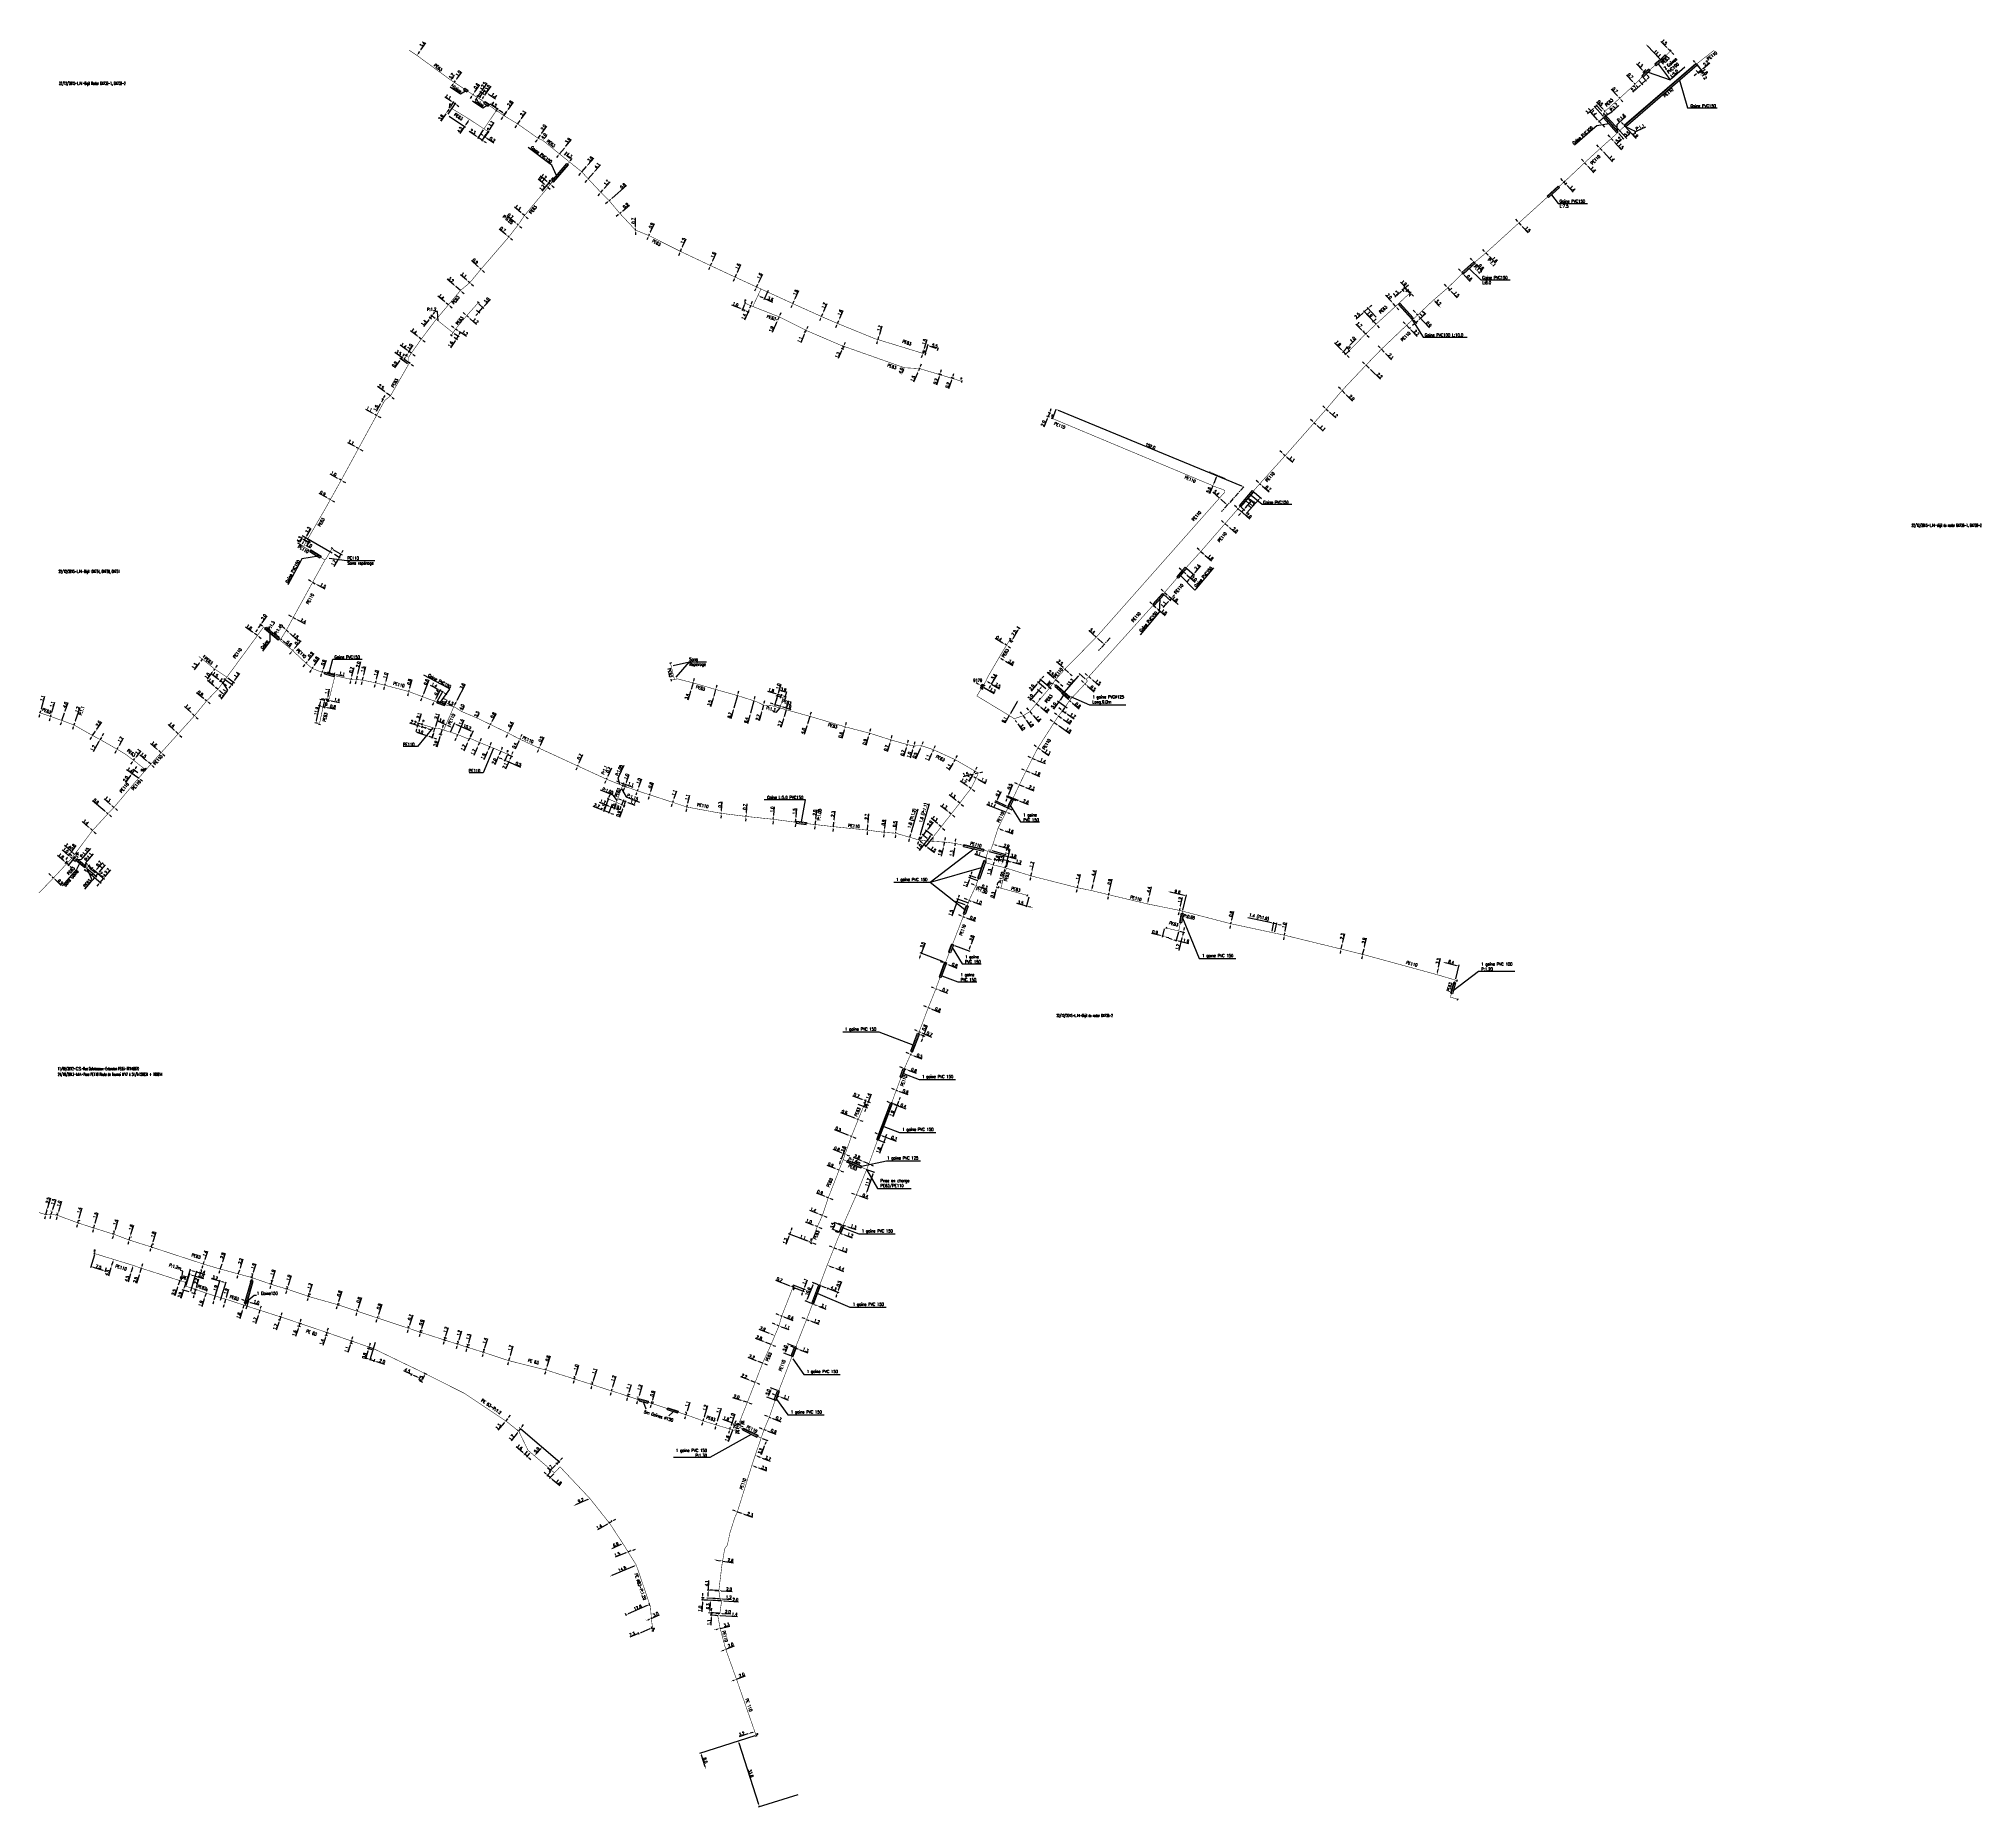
# Model space of a CAD drawing. Header units: millimetres. Extents: x 110000 to 110971, y 128118 to 129006.
import ezdxf
from ezdxf.enums import TextEntityAlignment as Align

# ---------------------------------------------------------------- set-up
doc = ezdxf.new("R2010")
doc.units = ezdxf.units.MM
for name, pattern in [('CENTER', [2, 1.25, -0.25, 0.25, -0.25]), ('L_100_PE', [14, 10, -1.5, 1, -1.5]), ('L_RAC_PE', [3.5, 2, -1.5])]:
    doc.linetypes.add(name, pattern=pattern)
doc.layers.get('0').update_dxf_attribs({"linetype": 'CONTINUOUS'})
for name, color, linetype in [('L_140', 3, 'CONTINUOUS'), ('L_300', 7, 'CONTINUOUS'), ('L_340', 7, 'CONTINUOUS'), ('L_400', 7, 'CONTINUOUS'), ('L_420', 7, 'CONTINUOUS'), ('L_910', 7, 'CONTINUOUS')]:
    doc.layers.add(name, color=color, linetype=linetype)
doc.layers.add('L_170', color=7, linetype='CONTINUOUS', plot=False)
doc.styles.add('G_ROMANS', font='ROMANS.SHX', dxfattribs={"width": 0.75})
doc.styles.get("Standard").update_dxf_attribs({"font": 'romans.shx', "width": 0.85})
doc.dimstyles.get("Standard").update_dxf_attribs({"dimtxt": 1.5, "dimasz": 1.2, "dimexe": 0.625, "dimexo": 0.625, "dimgap": 0.25, "dimtad": 1, "dimdec": 1, "dimzin": 0, "dimdsep": 46, "dimtxsty": 'Standard', "dimcen": -0.5, "dimadec": 0, "dimazin": 0, "dimtfac": 1, "dimtdec": 1, "dimtmove": 0, "dimatfit": 3, "dimfxl": 1, "dimtolj": 1, "dimtzin": 0, "dimarcsym": 0})

# ---------------------------------------------------------------- blocks, each defined once
blk = doc.blocks.new('*D164')
at = {"layer": 'L_400', "color": 0, "linetype": 'Continuous', "lineweight": -2, "transparency": 16777216}
for p, q in [((110832.08, 128987.99), (110831.15, 128987.23)), ((110832.14, 128989.81), (110833.4, 128988.27)), ((110832.66, 128992.57), (110835.06, 128989.64)), ((110833.01, 128988.76), (110834.67, 128990.12)), ((110835.59, 128990.88), (110838.97, 128993.66))]:
    blk.add_line(p, q, dxfattribs=at)
at = {"layer": 'L_400', "color": 0, "linetype": 'Continuous', "transparency": 16777216}
for points in [[(110831.95, 128988.15), (110832.21, 128987.84), (110833.01, 128988.76)], [(110835.47, 128991.04), (110835.72, 128990.73), (110834.67, 128990.12)]]:
    blk.add_solid(points, dxfattribs=at)
at = {"layer": 'L_400', "color": 0, "linetype": 'Continuous', "transparency": 16777216, "insert": (110837.11, 128993.42), "char_height": 1.5, "attachment_point": 5, "rotation": 39.42136}
blk.add_mtext('\\A1;2.2', dxfattribs=at)
blk = doc.blocks.new('*D165')
at = {"layer": 'L_400', "color": 0, "linetype": 'Continuous', "lineweight": -2, "transparency": 16777216}
for p, q in [((110831.5, 128993.98), (110830.73, 128994.9)), ((110832.26, 128993.05), (110833.4, 128991.66)), ((110834.16, 128990.73), (110836.83, 128987.5))]:
    blk.add_line(p, q, dxfattribs=at)
at = {"layer": 'L_400', "color": 0, "linetype": 'Continuous', "transparency": 16777216}
for points in [[(110831.65, 128994.1), (110831.34, 128993.85), (110832.26, 128993.05)], [(110834.32, 128990.86), (110834.01, 128990.61), (110833.4, 128991.66)]]:
    blk.add_solid(points, dxfattribs=at)
at = {"layer": 'L_400', "color": 0, "linetype": 'Continuous', "transparency": 16777216, "insert": (110836.65, 128989.29), "char_height": 1.5, "attachment_point": 5, "rotation": 309.43253}
blk.add_mtext('\\A1;1.8', dxfattribs=at)
blk = doc.blocks.new('GIS_MODF')
at = {"color": 0, "linetype": 'Continuous', "flags": 128}
for points in [[(-2.18, -0.01), (-1.68, -0.01)], [(1.52, -0.01), (2.02, -0.01)]]:
    blk.add_lwpolyline(points, dxfattribs=at)
at = {"color": 0, "linetype": 'Continuous', "width": 0.5}
blk.add_attdef('DATE', text='', height=1.5, dxfattribs=at).set_placement((-2.5, -0.8), align=Align.RIGHT)
at = {"color": 0, "linetype": 'Continuous', "width": 1.771291}
blk.add_attdef('USER', text='', height=1.5, dxfattribs=at).set_placement((-1.51, -0.8), (1.28, -0.8), align=Align.FIT)
at = {"color": 0, "linetype": 'Continuous', "width": 0.5}
blk.add_attdef('DESC', (2.29, -0.8), '', height=1.5, dxfattribs=at)
blk = doc.blocks.new('*D131')
at = {"layer": 'L_140', "color": 0, "linetype": 'Continuous', "lineweight": -2, "transparency": 16777216}
for p, q in [((110793.24, 128958.23), (110795.84, 128955.39)), ((110794.53, 128955.04), (110792.47, 128953.15))]:
    blk.add_line(p, q, dxfattribs=at)
at = {"layer": 'L_140', "color": 0, "linetype": 'Continuous', "transparency": 16777216}
for points in [[(110792.33, 128953.3), (110792.6, 128953), (110791.58, 128952.34)], [(110794.4, 128955.19), (110794.67, 128954.89), (110795.42, 128955.85)]]:
    blk.add_solid(points, dxfattribs=at)
at = {"layer": 'L_140', "color": 0, "linetype": 'Continuous', "transparency": 16777216, "insert": (110793.08, 128955.07), "char_height": 1.5, "attachment_point": 5, "rotation": 42.50165}
blk.add_mtext('\\A1;5.2', dxfattribs=at)
blk = doc.blocks.new('*D132')
at = {"layer": 'L_140', "color": 0, "linetype": 'Continuous', "lineweight": -2, "transparency": 16777216}
for p, q in [((110788.75, 128956.58), (110787.95, 128957.48)), ((110789.54, 128955.68), (110790.5, 128954.6)), ((110791.3, 128953.7), (110794.64, 128949.93))]:
    blk.add_line(p, q, dxfattribs=at)
at = {"layer": 'L_140', "color": 0, "linetype": 'Continuous', "transparency": 16777216}
for points in [[(110788.89, 128956.71), (110788.6, 128956.45), (110789.54, 128955.68)], [(110791.45, 128953.83), (110791.15, 128953.57), (110790.5, 128954.6)]]:
    blk.add_solid(points, dxfattribs=at)
at = {"layer": 'L_140', "color": 0, "linetype": 'Continuous', "transparency": 16777216, "insert": (110794.39, 128951.71), "char_height": 1.5, "attachment_point": 5, "rotation": 311.53854}
blk.add_mtext('\\A1;1.5', dxfattribs=at)
blk = doc.blocks.new('*D133')
at = {"layer": 'L_140', "color": 0, "linetype": 'Continuous', "lineweight": -2, "transparency": 16777216}
for p, q in [((110783.15, 128951.57), (110782.34, 128952.46)), ((110783.96, 128950.69), (110784.9, 128949.65)), ((110785.71, 128948.77), (110790.11, 128943.97))]:
    blk.add_line(p, q, dxfattribs=at)
at = {"layer": 'L_140', "color": 0, "linetype": 'Continuous', "transparency": 16777216}
for points in [[(110783.29, 128951.71), (110783, 128951.44), (110783.96, 128950.69)], [(110785.86, 128948.9), (110785.57, 128948.63), (110784.9, 128949.65)]]:
    blk.add_solid(points, dxfattribs=at)
at = {"layer": 'L_140', "color": 0, "linetype": 'Continuous', "transparency": 16777216, "insert": (110789.82, 128945.77), "char_height": 1.5, "attachment_point": 5, "rotation": 312.50137}
blk.add_mtext('\\A1;1.4', dxfattribs=at)
blk = doc.blocks.new('*D134')
at = {"layer": 'L_140', "color": 0, "linetype": 'Continuous', "lineweight": -2, "transparency": 16777216}
for p, q in [((110775.33, 128944.4), (110774.52, 128945.29)), ((110776.14, 128943.52), (110777.08, 128942.49)), ((110777.89, 128941.6), (110780.77, 128938.47))]:
    blk.add_line(p, q, dxfattribs=at)
at = {"layer": 'L_140', "color": 0, "linetype": 'Continuous', "transparency": 16777216}
for points in [[(110775.47, 128944.54), (110775.18, 128944.27), (110776.14, 128943.52)], [(110778.04, 128941.74), (110777.75, 128941.47), (110777.08, 128942.49)]]:
    blk.add_solid(points, dxfattribs=at)
at = {"layer": 'L_140', "color": 0, "linetype": 'Continuous', "transparency": 16777216, "insert": (110780.47, 128940.27), "char_height": 1.5, "attachment_point": 5, "rotation": 312.50137}
blk.add_mtext('\\A1;1.4', dxfattribs=at)
blk = doc.blocks.new('*D135')
at = {"layer": 'L_140', "color": 0, "linetype": 'Continuous', "lineweight": -2}
for p, q in [((110764.96, 128934.67), (110764.14, 128935.55)), ((110766.32, 128934.3), (110765.31, 128933.37)), ((110765.77, 128933.79), (110766.69, 128932.8)), ((110767.24, 128933.31), (110766.23, 128932.37)), ((110767.51, 128931.92), (110770.39, 128928.8))]:
    blk.add_line(p, q, dxfattribs=at)
at = {"layer": 'L_140', "color": 0, "linetype": 'Continuous'}
for points in [[(110765.1, 128934.81), (110764.81, 128934.53), (110765.77, 128933.79)], [(110767.65, 128932.06), (110767.36, 128931.78), (110766.69, 128932.8)]]:
    blk.add_solid(points, dxfattribs=at)
at = {"layer": 'L_140', "color": 0, "linetype": 'Continuous', "insert": (110770.09, 128930.6), "char_height": 1.5, "attachment_point": 5, "rotation": 312.80136}
blk.add_mtext('\\A1;1.4', dxfattribs=at)
blk = doc.blocks.new('*D136')
at = {"layer": 'L_400', "color": 0, "linetype": 'Continuous', "lineweight": -2, "transparency": 16777216}
for p, q in [((110782.67, 128965.12), (110779.02, 128969.11)), ((110785.44, 128966.03), (110783.02, 128963.81)), ((110784.43, 128963.21), (110783.48, 128964.24)), ((110785.24, 128962.32), (110786.05, 128961.44))]:
    blk.add_line(p, q, dxfattribs=at)
at = {"layer": 'L_400', "color": 0, "linetype": 'Continuous', "transparency": 16777216}
for points in [[(110782.82, 128965.26), (110782.53, 128964.99), (110783.48, 128964.24)], [(110785.39, 128962.46), (110785.09, 128962.19), (110784.43, 128963.21)]]:
    blk.add_solid(points, dxfattribs=at)
at = {"layer": 'L_400', "color": 0, "linetype": 'Continuous', "transparency": 16777216, "insert": (110780.78, 128968.66), "char_height": 1.5, "attachment_point": 5, "rotation": 312.50165}
blk.add_mtext('\\A1;1.4', dxfattribs=at)
blk = doc.blocks.new('*D137')
at = {"layer": 'L_140', "color": 0, "linetype": 'Continuous', "lineweight": -2, "transparency": 16777216}
for p, q in [((110780.47, 128970.58), (110777.65, 128967.99)), ((110785.47, 128966.91), (110780.93, 128971.86)), ((110782.16, 128972.14), (110781.35, 128971.4)), ((110784.72, 128969.36), (110781.74, 128972.6)), ((110783.05, 128972.95), (110783.93, 128973.76))]:
    blk.add_line(p, q, dxfattribs=at)
at = {"layer": 'L_140', "color": 0, "linetype": 'Continuous', "transparency": 16777216}
for points in [[(110780.33, 128970.73), (110780.6, 128970.44), (110781.35, 128971.4)], [(110782.91, 128973.1), (110783.18, 128972.8), (110782.16, 128972.14)]]:
    blk.add_solid(points, dxfattribs=at)
at = {"layer": 'L_140', "color": 0, "linetype": 'Continuous', "transparency": 16777216, "insert": (110777.94, 128969.62), "char_height": 1.5, "attachment_point": 5, "rotation": 42.58683}
blk.add_mtext('\\A1;1.1', dxfattribs=at)
blk = doc.blocks.new('*D138')
at = {"layer": 'L_140', "color": 0, "linetype": 'Continuous', "lineweight": -2, "transparency": 16777216}
for p, q in [((110785.21, 128970.58), (110782.11, 128973.98)), ((110786.36, 128969.33), (110786.02, 128969.7)), ((110786.45, 128970.09), (110786.48, 128970.12)), ((110786.79, 128969.72), (110786.82, 128969.75)), ((110787.16, 128968.44), (110787.97, 128967.55))]:
    blk.add_line(p, q, dxfattribs=at)
at = {"layer": 'L_140', "color": 0, "linetype": 'Continuous', "transparency": 16777216}
for points in [[(110785.36, 128970.72), (110785.06, 128970.45), (110786.02, 128969.7)], [(110787.31, 128968.58), (110787.02, 128968.31), (110786.36, 128969.33)]]:
    blk.add_solid(points, dxfattribs=at)
at = {"layer": 'L_140', "color": 0, "linetype": 'Continuous', "transparency": 16777216, "insert": (110783.92, 128973.48), "char_height": 1.5, "attachment_point": 5, "rotation": 312.37939}
blk.add_mtext('\\A1;0.5', dxfattribs=at)
blk = doc.blocks.new('*D139')
at = {"layer": 'L_140', "color": 0, "linetype": 'Continuous', "lineweight": -2, "transparency": 16777216}
for p, q in [((110792.48, 128977.25), (110789.51, 128980.45)), ((110793.74, 128975.89), (110793.3, 128976.37)), ((110794.55, 128975.01), (110795.37, 128974.13))]:
    blk.add_line(p, q, dxfattribs=at)
at = {"layer": 'L_140', "color": 0, "linetype": 'Continuous', "transparency": 16777216}
for points in [[(110792.63, 128977.38), (110792.33, 128977.11), (110793.3, 128976.37)], [(110794.7, 128975.15), (110794.41, 128974.87), (110793.74, 128975.89)]]:
    blk.add_solid(points, dxfattribs=at)
at = {"layer": 'L_140', "color": 0, "linetype": 'Continuous', "transparency": 16777216, "insert": (110791.32, 128979.97), "char_height": 1.5, "attachment_point": 5, "rotation": 312.8587}
blk.add_mtext('\\A1;0.7', dxfattribs=at)
blk = doc.blocks.new('*D140')
at = {"layer": 'L_140', "color": 0, "linetype": 'Continuous', "lineweight": -2, "transparency": 16777216}
for p, q in [((110800.18, 128984.34), (110797.22, 128987.55)), ((110801.44, 128982.98), (110801, 128983.46)), ((110802.25, 128982.1), (110803.06, 128981.22))]:
    blk.add_line(p, q, dxfattribs=at)
at = {"layer": 'L_140', "color": 0, "linetype": 'Continuous', "transparency": 16777216}
for points in [[(110800.33, 128984.48), (110800.04, 128984.21), (110801, 128983.46)], [(110802.4, 128982.24), (110802.1, 128981.97), (110801.44, 128982.98)]]:
    blk.add_solid(points, dxfattribs=at)
at = {"layer": 'L_140', "color": 0, "linetype": 'Continuous', "transparency": 16777216, "insert": (110799.03, 128987.07), "char_height": 1.5, "attachment_point": 5, "rotation": 312.71371}
blk.add_mtext('\\A1;0.7', dxfattribs=at)
blk = doc.blocks.new('*D141')
at = {"layer": 'L_140', "color": 0, "linetype": 'Continuous', "lineweight": -2, "transparency": 16777216}
for p, q in [((110742.35, 128914.21), (110741.54, 128915.1)), ((110743.16, 128913.33), (110744.17, 128912.22)), ((110744.99, 128911.34), (110747.82, 128908.25))]:
    blk.add_line(p, q, dxfattribs=at)
at = {"layer": 'L_140', "color": 0, "linetype": 'Continuous', "transparency": 16777216}
for points in [[(110742.5, 128914.35), (110742.2, 128914.08), (110743.16, 128913.33)], [(110745.13, 128911.48), (110744.84, 128911.2), (110744.17, 128912.22)]]:
    blk.add_solid(points, dxfattribs=at)
at = {"layer": 'L_140', "color": 0, "linetype": 'Continuous', "transparency": 16777216, "insert": (110747.54, 128910.03), "char_height": 1.5, "attachment_point": 5, "rotation": 312.55184}
blk.add_mtext('\\A1;1.5', dxfattribs=at)
blk = doc.blocks.new('*D142')
at = {"layer": 'L_140', "color": 0, "linetype": 'Continuous', "lineweight": -2, "transparency": 16777216}
for p, q in [((110725.76, 128899.12), (110724.95, 128900.01)), ((110726.57, 128898.24), (110727.66, 128897.06)), ((110728.47, 128896.18), (110731.3, 128893.09))]:
    blk.add_line(p, q, dxfattribs=at)
at = {"layer": 'L_140', "color": 0, "linetype": 'Continuous', "transparency": 16777216}
for points in [[(110725.91, 128899.26), (110725.62, 128898.99), (110726.57, 128898.24)], [(110728.62, 128896.31), (110728.32, 128896.04), (110727.66, 128897.06)]]:
    blk.add_solid(points, dxfattribs=at)
at = {"layer": 'L_140', "color": 0, "linetype": 'Continuous', "transparency": 16777216, "insert": (110731.03, 128894.87), "char_height": 1.5, "attachment_point": 5, "rotation": 312.55184}
blk.add_mtext('\\A1;1.6', dxfattribs=at)
blk = doc.blocks.new('*D143')
at = {"layer": 'L_400', "color": 0, "linetype": 'Continuous', "lineweight": -2, "transparency": 16777216}
for p, q in [((110805.56, 128986.31), (110807.28, 128984.44)), ((110807.74, 128985.71), (110808.62, 128986.53)), ((110803.99, 128982.26), (110800.34, 128978.91)), ((110803.32, 128984.76), (110805.29, 128982.61)), ((110806.86, 128984.9), (110804.87, 128983.07))]:
    blk.add_line(p, q, dxfattribs=at)
at = {"layer": 'L_400', "color": 0, "linetype": 'Continuous', "transparency": 16777216}
for points in [[(110803.85, 128982.41), (110804.12, 128982.11), (110804.87, 128983.07)], [(110807.6, 128985.86), (110807.87, 128985.57), (110806.86, 128984.9)]]:
    blk.add_solid(points, dxfattribs=at)
at = {"layer": 'L_400', "color": 0, "linetype": 'Continuous', "transparency": 16777216, "insert": (110800.83, 128980.72), "char_height": 1.5, "attachment_point": 5, "rotation": 42.60108}
blk.add_mtext('\\A1;2.7', dxfattribs=at)
blk = doc.blocks.new('*D144')
at = {"layer": 'L_400', "color": 0, "linetype": 'Continuous', "lineweight": -2, "transparency": 16777216}
for p, q in [((110805.06, 128990.19), (110802.19, 128993.25)), ((110806.88, 128990.26), (110805.42, 128988.89)), ((110806.73, 128988.41), (110805.88, 128989.32)), ((110807.55, 128987.53), (110808.37, 128986.66))]:
    blk.add_line(p, q, dxfattribs=at)
at = {"layer": 'L_400', "color": 0, "linetype": 'Continuous', "transparency": 16777216}
for points in [[(110805.2, 128990.33), (110804.91, 128990.06), (110805.88, 128989.32)], [(110807.7, 128987.67), (110807.41, 128987.39), (110806.73, 128988.41)]]:
    blk.add_solid(points, dxfattribs=at)
at = {"layer": 'L_400', "color": 0, "linetype": 'Continuous', "transparency": 16777216, "insert": (110803.94, 128992.84), "char_height": 1.5, "attachment_point": 5, "rotation": 313.14667}
blk.add_mtext('\\A1;1.3', dxfattribs=at)
blk = doc.blocks.new('*D145')
at = {"layer": 'L_400', "color": 0, "linetype": 'Continuous', "lineweight": -2, "transparency": 16777216}
blk.add_line((110813.75, 128995.91), (110807.7, 129002.16), dxfattribs=at)
at = {"layer": 'L_400', "color": 0, "linetype": 'Continuous', "transparency": 16777216}
for points in [[(110807.84, 129002.3), (110807.55, 129002.02), (110806.86, 129003.02)], [(110813.89, 128996.05), (110813.6, 128995.77), (110814.58, 128995.05)]]:
    blk.add_solid(points, dxfattribs=at)
at = {"layer": 'L_400', "color": 0, "linetype": 'Continuous', "transparency": 16777216, "insert": (110812.71, 128998.42), "char_height": 1.5, "attachment_point": 5, "rotation": 314.05971}
blk.add_mtext('\\A1;11.1', dxfattribs=at)
blk = doc.blocks.new('*D146')
at = {"layer": 'L_340', "color": 0, "linetype": 'Continuous', "lineweight": -2, "transparency": 16777216}
for p, q in [((110817.32, 129001.48), (110814.38, 129004.47)), ((110819.21, 128999.56), (110818.16, 129000.63)), ((110820.05, 128998.7), (110820.89, 128997.85))]:
    blk.add_line(p, q, dxfattribs=at)
at = {"layer": 'L_340', "color": 0, "linetype": 'Continuous', "transparency": 16777216}
for points in [[(110817.46, 129001.62), (110817.17, 129001.34), (110818.16, 129000.63)], [(110820.19, 128998.84), (110819.91, 128998.56), (110819.21, 128999.56)]]:
    blk.add_solid(points, dxfattribs=at)
at = {"layer": 'L_340', "color": 0, "linetype": 'Continuous', "transparency": 16777216, "insert": (110816.14, 129004.1), "char_height": 1.5, "attachment_point": 5, "rotation": 314.52241}
blk.add_mtext('\\A1;1.5', dxfattribs=at)
blk = doc.blocks.new('L_340_07')
at = {"color": 0, "linetype": 'Continuous', "const_width": 0.25, "flags": 128}
blk.add_lwpolyline([(0, 0), (0.35, 0)], dxfattribs=at)
at = {"color": 0, "linetype": 'Continuous', "flags": 128}
blk.add_lwpolyline([(0.35, -0.5), (0.35, 0.5)], dxfattribs=at)
at = {"color": 0, "linetype": 'Continuous', "width": 0.75, "flags": 3}
for tag, p in [('DEF_COUP', (0.72, -5.97)), ('DEF_TYPE', (0.72, -8.47)), ('DEF_LEG', (0.72, -3.47))]:
    blk.add_attdef(tag, text='', height=1.2, dxfattribs=at).set_placement(p, align=Align.MIDDLE)
blk = doc.blocks.new('*D147')
at = {"layer": 'L_400', "color": 0, "linetype": 'Continuous', "lineweight": -2, "transparency": 16777216}
for p, q in [((110719.57, 128894.73), (110718.76, 128895.61)), ((110720.38, 128893.84), (110720.78, 128893.4)), ((110721.59, 128892.51), (110724.54, 128889.29))]:
    blk.add_line(p, q, dxfattribs=at)
at = {"layer": 'L_400', "color": 0, "linetype": 'Continuous', "transparency": 16777216}
for points in [[(110719.71, 128894.86), (110719.42, 128894.59), (110720.38, 128893.84)], [(110721.74, 128892.65), (110721.44, 128892.38), (110720.78, 128893.4)]]:
    blk.add_solid(points, dxfattribs=at)
at = {"layer": 'L_400', "color": 0, "linetype": 'Continuous', "transparency": 16777216, "insert": (110724.21, 128891.13), "char_height": 1.5, "attachment_point": 5, "rotation": 312.42887}
blk.add_mtext('\\A1;0.6', dxfattribs=at)
blk = doc.blocks.new('*D148')
at = {"layer": 'L_400', "color": 0, "linetype": 'Continuous', "lineweight": -2, "transparency": 16777216}
for p, q in [((110713.66, 128889.33), (110712.85, 128890.22)), ((110714.47, 128888.45), (110714.88, 128888)), ((110715.69, 128887.12), (110718.63, 128883.89))]:
    blk.add_line(p, q, dxfattribs=at)
at = {"layer": 'L_400', "color": 0, "linetype": 'Continuous', "transparency": 16777216}
for points in [[(110713.81, 128889.47), (110713.51, 128889.2), (110714.47, 128888.45)], [(110715.83, 128887.25), (110715.54, 128886.98), (110714.88, 128888)]]:
    blk.add_solid(points, dxfattribs=at)
at = {"layer": 'L_400', "color": 0, "linetype": 'Continuous', "transparency": 16777216, "insert": (110718.3, 128885.74), "char_height": 1.5, "attachment_point": 5, "rotation": 312.42887}
blk.add_mtext('\\A1;0.6', dxfattribs=at)
blk = doc.blocks.new('*D149')
at = {"layer": 'L_140', "color": 0, "linetype": 'Continuous', "lineweight": -2, "transparency": 16777216}
for p, q in [((110706.6, 128881.59), (110705.79, 128882.48)), ((110707.41, 128880.7), (110708.42, 128879.59)), ((110707.87, 128881.12), (110707.87, 128881.12)), ((110709.41, 128880.5), (110707.96, 128879.17)), ((110709.23, 128878.71), (110712.05, 128875.61))]:
    blk.add_line(p, q, dxfattribs=at)
at = {"layer": 'L_140', "color": 0, "linetype": 'Continuous', "transparency": 16777216}
for points in [[(110706.75, 128881.72), (110706.46, 128881.45), (110707.41, 128880.7)], [(110709.38, 128878.84), (110709.08, 128878.57), (110708.42, 128879.59)]]:
    blk.add_solid(points, dxfattribs=at)
at = {"layer": 'L_140', "color": 0, "linetype": 'Continuous', "transparency": 16777216, "insert": (110711.79, 128877.39), "char_height": 1.5, "attachment_point": 5, "rotation": 312.36782}
blk.add_mtext('\\A1;1.5', dxfattribs=at)
blk = doc.blocks.new('*D150')
at = {"layer": 'L_140', "color": 0, "linetype": 'Continuous', "lineweight": -2, "transparency": 16777216}
blk.add_line((110701.09, 128873.71), (110702.99, 128871.65), dxfattribs=at)
at = {"layer": 'L_140', "color": 0, "linetype": 'Continuous', "transparency": 16777216}
for points in [[(110701.24, 128873.85), (110700.94, 128873.58), (110700.28, 128874.59)], [(110703.14, 128871.79), (110702.84, 128871.52), (110703.8, 128870.77)]]:
    blk.add_solid(points, dxfattribs=at)
at = {"layer": 'L_140', "color": 0, "linetype": 'Continuous', "transparency": 16777216, "insert": (110702.77, 128873.36), "char_height": 1.5, "attachment_point": 5, "rotation": 312.69016}
blk.add_mtext('\\A1;5.2', dxfattribs=at)
blk = doc.blocks.new('*D151')
at = {"layer": 'L_140', "color": 0, "linetype": 'Continuous', "lineweight": -2, "transparency": 16777216}
for p, q in [((110690.92, 128868.58), (110690.11, 128869.47)), ((110691.73, 128867.7), (110692.3, 128867.07)), ((110692.19, 128868.12), (110692.19, 128868.12)), ((110692.76, 128867.49), (110692.76, 128867.49)), ((110693.11, 128866.18), (110698.24, 128860.57))]:
    blk.add_line(p, q, dxfattribs=at)
at = {"layer": 'L_140', "color": 0, "linetype": 'Continuous', "transparency": 16777216}
for points in [[(110691.06, 128868.72), (110690.77, 128868.45), (110691.73, 128867.7)], [(110693.26, 128866.32), (110692.96, 128866.05), (110692.3, 128867.07)]]:
    blk.add_solid(points, dxfattribs=at)
at = {"layer": 'L_140', "color": 0, "linetype": 'Continuous', "transparency": 16777216, "insert": (110697.93, 128862.4), "char_height": 1.5, "attachment_point": 5, "rotation": 312.45988}
blk.add_mtext('\\A1;0.9', dxfattribs=at)
blk = doc.blocks.new('*D152')
at = {"layer": 'L_140', "color": 0, "linetype": 'Continuous', "lineweight": -2, "transparency": 16777216}
for p, q in [((110685.92, 128862.78), (110685.09, 128863.64)), ((110686.74, 128861.91), (110688.23, 128860.35)), ((110688.14, 128860.27), (110688.68, 128860.79)), ((110689.06, 128859.49), (110692.08, 128856.33))]:
    blk.add_line(p, q, dxfattribs=at)
at = {"layer": 'L_140', "color": 0, "linetype": 'Continuous', "transparency": 16777216}
for points in [[(110686.06, 128862.91), (110685.77, 128862.64), (110686.74, 128861.91)], [(110689.2, 128859.63), (110688.92, 128859.35), (110688.23, 128860.35)]]:
    blk.add_solid(points, dxfattribs=at)
at = {"layer": 'L_140', "color": 0, "linetype": 'Continuous', "transparency": 16777216, "insert": (110691.71, 128858.17), "char_height": 1.5, "attachment_point": 5, "rotation": 313.72722}
blk.add_mtext('\\A1;2.2', dxfattribs=at)
blk = doc.blocks.new('*D153')
at = {"layer": 'L_140', "color": 0, "linetype": 'Continuous', "lineweight": -2, "transparency": 16777216}
for p, q in [((110673.28, 128850.77), (110672.46, 128851.65)), ((110674.11, 128849.9), (110675.55, 128848.37)), ((110676.37, 128847.5), (110679.12, 128844.58))]:
    blk.add_line(p, q, dxfattribs=at)
at = {"layer": 'L_140', "color": 0, "linetype": 'Continuous', "transparency": 16777216}
for points in [[(110673.43, 128850.91), (110673.14, 128850.64), (110674.11, 128849.9)], [(110676.51, 128847.63), (110676.22, 128847.36), (110675.55, 128848.37)]]:
    blk.add_solid(points, dxfattribs=at)
at = {"layer": 'L_140', "color": 0, "linetype": 'Continuous', "transparency": 16777216, "insert": (110678.88, 128846.29), "char_height": 1.5, "attachment_point": 5, "rotation": 313.29745}
blk.add_mtext('\\A1;2.1', dxfattribs=at)
blk = doc.blocks.new('*D154')
at = {"layer": 'L_140', "color": 0, "linetype": 'Continuous', "lineweight": -2, "transparency": 16777216}
for p, q in [((110665.5, 128842.7), (110664.64, 128843.54)), ((110666.36, 128841.87), (110667.94, 128840.34)), ((110668.8, 128839.5), (110673.66, 128834.8))]:
    blk.add_line(p, q, dxfattribs=at)
at = {"layer": 'L_140', "color": 0, "linetype": 'Continuous', "transparency": 16777216}
for points in [[(110665.64, 128842.85), (110665.36, 128842.56), (110666.36, 128841.87)], [(110668.94, 128839.65), (110668.66, 128839.36), (110667.94, 128840.34)]]:
    blk.add_solid(points, dxfattribs=at)
at = {"layer": 'L_140', "color": 0, "linetype": 'Continuous', "transparency": 16777216, "insert": (110673.21, 128836.63), "char_height": 1.5, "attachment_point": 5, "rotation": 315.93474}
blk.add_mtext('\\A1;2.2', dxfattribs=at)
blk = doc.blocks.new('*D155')
at = {"layer": 'L_140', "color": 0, "linetype": 'Continuous', "lineweight": -2, "transparency": 16777216}
for p, q in [((110653.47, 128829.98), (110652.62, 128830.84)), ((110654.31, 128829.13), (110655.71, 128827.7)), ((110656.55, 128826.85), (110659.62, 128823.73))]:
    blk.add_line(p, q, dxfattribs=at)
at = {"layer": 'L_140', "color": 0, "linetype": 'Continuous', "transparency": 16777216}
for points in [[(110653.61, 128830.12), (110653.32, 128829.84), (110654.31, 128829.13)], [(110656.7, 128826.99), (110656.41, 128826.71), (110655.71, 128827.7)]]:
    blk.add_solid(points, dxfattribs=at)
at = {"layer": 'L_140', "color": 0, "linetype": 'Continuous', "transparency": 16777216, "insert": (110659.22, 128825.56), "char_height": 1.5, "attachment_point": 5, "rotation": 314.5679}
blk.add_mtext('\\A1;2.0', dxfattribs=at)
blk = doc.blocks.new('*D156')
at = {"layer": 'L_140', "color": 0, "linetype": 'Continuous', "lineweight": -2, "transparency": 16777216}
for p, q in [((110624.05, 128797.96), (110623.15, 128798.76)), ((110624.95, 128797.17), (110625.78, 128796.44)), ((110626.68, 128795.64), (110629.54, 128793.11))]:
    blk.add_line(p, q, dxfattribs=at)
at = {"layer": 'L_140', "color": 0, "linetype": 'Continuous', "transparency": 16777216}
for points in [[(110624.19, 128798.11), (110623.92, 128797.81), (110624.95, 128797.17)], [(110626.81, 128795.79), (110626.54, 128795.5), (110625.78, 128796.44)]]:
    blk.add_solid(points, dxfattribs=at)
at = {"layer": 'L_140', "color": 0, "linetype": 'Continuous', "transparency": 16777216, "insert": (110629.22, 128794.73), "char_height": 1.5, "attachment_point": 5, "rotation": 318.53466}
blk.add_mtext('\\A1;1.1', dxfattribs=at)
blk = doc.blocks.new('*D157')
at = {"layer": 'L_400', "color": 0, "linetype": 'Continuous', "lineweight": -2, "transparency": 16777216}
for p, q in [((110605.86, 128770.22), (110609.25, 128774.03)), ((110603.21, 128767.22), (110602.41, 128766.32)), ((110603.67, 128770.56), (110605.53, 128768.9)), ((110604, 128768.12), (110605.07, 128769.32)), ((110604.11, 128768.02), (110604.47, 128767.7))]:
    blk.add_line(p, q, dxfattribs=at)
at = {"layer": 'L_400', "color": 0, "linetype": 'Continuous', "transparency": 16777216}
for points in [[(110603.06, 128767.35), (110603.36, 128767.09), (110604, 128768.12)], [(110605.71, 128770.35), (110606.01, 128770.08), (110605.07, 128769.32)]]:
    blk.add_solid(points, dxfattribs=at)
at = {"layer": 'L_400', "color": 0, "linetype": 'Continuous', "transparency": 16777216, "insert": (110607.51, 128773.58), "char_height": 1.5, "attachment_point": 5, "rotation": 48.43594}
blk.add_mtext('\\A1;1.6', dxfattribs=at)
blk = doc.blocks.new('*D158')
at = {"layer": 'L_400', "color": 0, "linetype": 'Continuous', "lineweight": -2, "transparency": 16777216}
for p, q in [((110612.54, 128774.46), (110606.43, 128767.57)), ((110610.19, 128778.14), (110613.8, 128774.94)), ((110604.11, 128768.02), (110606.1, 128766.26))]:
    blk.add_line(p, q, dxfattribs=at)
at = {"layer": 'L_400', "color": 0, "linetype": 'Continuous', "transparency": 16777216}
for points in [[(110612.39, 128774.59), (110612.69, 128774.32), (110613.33, 128775.35)], [(110606.28, 128767.7), (110606.58, 128767.44), (110605.63, 128766.67)]]:
    blk.add_solid(points, dxfattribs=at)
at = {"layer": 'L_400', "color": 0, "linetype": 'Continuous', "transparency": 16777216, "insert": (110608.93, 128771.89), "char_height": 1.5, "attachment_point": 5, "rotation": 48.43594}
blk.add_mtext('\\A1;11.6', dxfattribs=at)
blk = doc.blocks.new('*D159')
at = {"layer": 'L_140', "color": 0, "linetype": 'Continuous', "lineweight": -2, "transparency": 16777216}
for p, q in [((110601.25, 128770.56), (110600.35, 128771.36)), ((110602.21, 128769.84), (110601.73, 128769.3)), ((110602.15, 128769.76), (110603.65, 128768.44)), ((110604.54, 128767.64), (110608.09, 128764.5))]:
    blk.add_line(p, q, dxfattribs=at)
at = {"layer": 'L_140', "color": 0, "linetype": 'Continuous', "transparency": 16777216}
for points in [[(110601.38, 128770.71), (110601.12, 128770.41), (110602.15, 128769.76)], [(110604.68, 128767.79), (110604.41, 128767.49), (110603.65, 128768.44)]]:
    blk.add_solid(points, dxfattribs=at)
at = {"layer": 'L_140', "color": 0, "linetype": 'Continuous', "transparency": 16777216, "insert": (110607.56, 128766.3), "char_height": 1.5, "attachment_point": 5, "rotation": 318.43594}
blk.add_mtext('\\A1;2.0', dxfattribs=at)
blk = doc.blocks.new('*D160')
at = {"layer": 'L_140', "color": 0, "linetype": 'Continuous', "lineweight": -2, "transparency": 16777216}
for p, q in [((110594.65, 128763.07), (110593.75, 128763.87)), ((110595.55, 128762.28), (110597.05, 128760.95)), ((110597.94, 128760.15), (110601.21, 128757.25))]:
    blk.add_line(p, q, dxfattribs=at)
at = {"layer": 'L_140', "color": 0, "linetype": 'Continuous', "transparency": 16777216}
for points in [[(110594.79, 128763.22), (110594.52, 128762.92), (110595.55, 128762.28)], [(110598.08, 128760.3), (110597.81, 128760), (110597.05, 128760.95)]]:
    blk.add_solid(points, dxfattribs=at)
at = {"layer": 'L_140', "color": 0, "linetype": 'Continuous', "transparency": 16777216, "insert": (110600.69, 128759.05), "char_height": 1.5, "attachment_point": 5, "rotation": 318.40554}
blk.add_mtext('\\A1;2.0', dxfattribs=at)
blk = doc.blocks.new('*D161')
at = {"layer": 'L_140', "color": 0, "linetype": 'Continuous', "lineweight": -2, "transparency": 16777216}
for p, q in [((110582.52, 128749.1), (110581.62, 128749.9)), ((110583.41, 128748.3), (110584.76, 128747.11)), ((110585.66, 128746.31), (110588.79, 128743.53))]:
    blk.add_line(p, q, dxfattribs=at)
at = {"layer": 'L_140', "color": 0, "linetype": 'Continuous', "transparency": 16777216}
for points in [[(110582.65, 128749.25), (110582.38, 128748.95), (110583.41, 128748.3)], [(110585.79, 128746.46), (110585.52, 128746.16), (110584.76, 128747.11)]]:
    blk.add_solid(points, dxfattribs=at)
at = {"layer": 'L_140', "color": 0, "linetype": 'Continuous', "transparency": 16777216, "insert": (110588.34, 128745.27), "char_height": 1.5, "attachment_point": 5, "rotation": 318.40554}
blk.add_mtext('\\A1;1.8', dxfattribs=at)
blk = doc.blocks.new('*D162')
at = {"layer": 'L_400', "color": 0, "linetype": 'Continuous', "lineweight": -2, "transparency": 16777216}
for p, q in [((110576.36, 128736.61), (110578.58, 128734.64)), ((110576.47, 128739.72), (110580.17, 128736.43)), ((110577.32, 128734.15), (110576.52, 128733.26)), ((110578.11, 128735.05), (110579.7, 128736.85)), ((110580.5, 128737.75), (110583.44, 128741.06))]:
    blk.add_line(p, q, dxfattribs=at)
at = {"layer": 'L_400', "color": 0, "linetype": 'Continuous', "transparency": 16777216}
for points in [[(110577.17, 128734.29), (110577.46, 128734.02), (110578.11, 128735.05)], [(110580.35, 128737.88), (110580.65, 128737.61), (110579.7, 128736.85)]]:
    blk.add_solid(points, dxfattribs=at)
at = {"layer": 'L_400', "color": 0, "linetype": 'Continuous', "transparency": 16777216, "insert": (110581.62, 128740.52), "char_height": 1.5, "attachment_point": 5, "rotation": 48.44483}
blk.add_mtext('\\A1;2.4', dxfattribs=at)
blk = doc.blocks.new('*D163')
at = {"layer": 'L_400', "color": 0, "linetype": 'Continuous', "lineweight": -2, "transparency": 16777216}
for p, q in [((110564.98, 128726.52), (110568.34, 128723.5)), ((110568.61, 128724.74), (110567.87, 128723.92)), ((110571.96, 128721.73), (110568.14, 128725.15)), ((110569.41, 128725.63), (110570.21, 128726.52)), ((110567.07, 128723.03), (110564.51, 128720.18))]:
    blk.add_line(p, q, dxfattribs=at)
at = {"layer": 'L_400', "color": 0, "linetype": 'Continuous', "transparency": 16777216}
for points in [[(110566.92, 128723.16), (110567.22, 128722.89), (110567.87, 128723.92)], [(110569.26, 128725.76), (110569.56, 128725.5), (110568.61, 128724.74)]]:
    blk.add_solid(points, dxfattribs=at)
at = {"layer": 'L_400', "color": 0, "linetype": 'Continuous', "transparency": 16777216, "insert": (110564.65, 128721.83), "char_height": 1.5, "attachment_point": 5, "rotation": 48.04402}
blk.add_mtext('\\A1;1.1', dxfattribs=at)
blk = doc.blocks.new('L_340_21')
at = {"linetype": 'Continuous'}
blk.add_hatch(color=0, dxfattribs=at).paths.add_polyline_path([(0.125, 0.75), (-0.125, 0.75), (-0.125, -0.75), (0.125, -0.75)])
at = {"color": 0, "linetype": 'Continuous'}
blk.add_lwpolyline([(-0.125, 0.75), (0.125, 0.75), (0.125, -0.75), (-0.125, -0.75)], close=True, dxfattribs=at)
at = {"color": 0, "linetype": 'Continuous', "width": 0.75}
for tag, height, flags, p in [('RE', 1, 8, (0, 2)), ('DEF_COUP', 1.2, 3, (0, -7.5)), ('DEF_TYPE', 1.2, 3, (0, -10)), ('DEF_LEG', 1.2, 3, (0, -5))]:
    blk.add_attdef(tag, text='', height=height, dxfattribs=dict(at, flags=flags)).set_placement(p, align=Align.MIDDLE)
blk = doc.blocks.new('*D67')
at = {"layer": 'L_140', "color": 0, "linetype": 'Continuous', "lineweight": -2, "ltscale": 0.5, "transparency": 16777216}
for p, q in [((110005.77, 128585.82), (110004.91, 128586.65)), ((110006.63, 128584.98), (110007.28, 128584.35)), ((110008.14, 128583.52), (110011.23, 128580.51))]:
    blk.add_line(p, q, dxfattribs=at)
at = {"layer": 'L_140', "color": 0, "linetype": 'Continuous', "ltscale": 0.5, "transparency": 16777216}
for points in [[(110005.91, 128585.96), (110005.63, 128585.67), (110006.63, 128584.98)], [(110008.28, 128583.66), (110008, 128583.37), (110007.28, 128584.35)]]:
    blk.add_solid(points, dxfattribs=at)
at = {"layer": 'L_140', "color": 0, "linetype": 'Continuous', "ltscale": 0.5, "transparency": 16777216, "insert": (110010.81, 128582.31), "char_height": 1.5, "attachment_point": 5, "rotation": 315.80982}
blk.add_mtext('\\A1;0.9', dxfattribs=at)
blk = doc.blocks.new('*D68')
at = {"layer": 'L_140', "color": 0, "linetype": 'Continuous', "lineweight": -2, "ltscale": 0.5, "transparency": 16777216}
for p, q in [((110014.87, 128595.66), (110011.68, 128598.44)), ((110016.49, 128594.25), (110015.77, 128594.88)), ((110017.4, 128593.46), (110018.3, 128592.68))]:
    blk.add_line(p, q, dxfattribs=at)
at = {"layer": 'L_140', "color": 0, "linetype": 'Continuous', "ltscale": 0.5, "transparency": 16777216}
for points in [[(110015, 128595.81), (110014.74, 128595.51), (110015.77, 128594.88)], [(110017.53, 128593.62), (110017.27, 128593.31), (110016.49, 128594.25)]]:
    blk.add_solid(points, dxfattribs=at)
at = {"layer": 'L_140', "color": 0, "linetype": 'Continuous', "ltscale": 0.5, "transparency": 16777216, "insert": (110013.46, 128598.21), "char_height": 1.5, "attachment_point": 5, "rotation": 318.98711}
blk.add_mtext('\\A1;1.0', dxfattribs=at)
blk = doc.blocks.new('*D69')
at = {"layer": 'L_140', "color": 0, "linetype": 'Continuous', "lineweight": -2, "ltscale": 0.5, "transparency": 16777216}
for p, q in [((110015.97, 128597.9), (110012.78, 128600.7)), ((110017.89, 128596.21), (110016.87, 128597.11)), ((110018.79, 128595.42), (110019.69, 128594.63))]:
    blk.add_line(p, q, dxfattribs=at)
at = {"layer": 'L_140', "color": 0, "linetype": 'Continuous', "ltscale": 0.5, "transparency": 16777216}
for points in [[(110016.11, 128598.05), (110015.84, 128597.75), (110016.87, 128597.11)], [(110018.92, 128595.57), (110018.66, 128595.27), (110017.89, 128596.21)]]:
    blk.add_solid(points, dxfattribs=at)
at = {"layer": 'L_140', "color": 0, "linetype": 'Continuous', "ltscale": 0.5, "transparency": 16777216, "insert": (110014.59, 128600.45), "char_height": 1.5, "attachment_point": 5, "rotation": 318.70656}
blk.add_mtext('\\A1;1.4', dxfattribs=at)
blk = doc.blocks.new('*D70')
at = {"layer": 'L_140', "color": 0, "linetype": 'Continuous', "lineweight": -2, "ltscale": 0.5, "transparency": 16777216}
for p, q in [((110024.96, 128609.92), (110021.76, 128612.72)), ((110026.91, 128608.2), (110025.86, 128609.13)), ((110027.81, 128607.41), (110028.71, 128606.62))]:
    blk.add_line(p, q, dxfattribs=at)
at = {"layer": 'L_140', "color": 0, "linetype": 'Continuous', "ltscale": 0.5, "transparency": 16777216}
for points in [[(110025.09, 128610.07), (110024.82, 128609.77), (110025.86, 128609.13)], [(110027.94, 128607.56), (110027.68, 128607.26), (110026.91, 128608.2)]]:
    blk.add_solid(points, dxfattribs=at)
at = {"layer": 'L_140', "color": 0, "linetype": 'Continuous', "ltscale": 0.5, "transparency": 16777216, "insert": (110023.57, 128612.47), "char_height": 1.5, "attachment_point": 5, "rotation": 318.70656}
blk.add_mtext('\\A1;1.4', dxfattribs=at)
blk = doc.blocks.new('*D71')
at = {"layer": 'L_140', "color": 0, "linetype": 'Continuous', "lineweight": -2, "ltscale": 0.5, "transparency": 16777216}
for p, q in [((110033.02, 128617.95), (110026.87, 128623.06)), ((110034.64, 128616.61), (110033.95, 128617.19)), ((110035.56, 128615.84), (110036.48, 128615.08))]:
    blk.add_line(p, q, dxfattribs=at)
at = {"layer": 'L_140', "color": 0, "linetype": 'Continuous', "ltscale": 0.5, "transparency": 16777216}
for points in [[(110033.15, 128618.11), (110032.9, 128617.8), (110033.95, 128617.19)], [(110035.69, 128616), (110035.43, 128615.69), (110034.64, 128616.61)]]:
    blk.add_solid(points, dxfattribs=at)
at = {"layer": 'L_140', "color": 0, "linetype": 'Continuous', "ltscale": 0.5, "transparency": 16777216, "insert": (110028.71, 128622.84), "char_height": 1.5, "attachment_point": 5, "rotation": 320.27263}
blk.add_mtext('\\A1;0.9', dxfattribs=at)
blk = doc.blocks.new('*D72')
at = {"layer": 'L_140', "color": 0, "linetype": 'Continuous', "lineweight": -2, "ltscale": 0.5, "transparency": 16777216}
for p, q in [((110035.82, 128621.39), (110032.68, 128624.16)), ((110037.67, 128619.77), (110036.73, 128620.6)), ((110038.57, 128618.98), (110039.47, 128618.19))]:
    blk.add_line(p, q, dxfattribs=at)
at = {"layer": 'L_140', "color": 0, "linetype": 'Continuous', "ltscale": 0.5, "transparency": 16777216}
for points in [[(110035.96, 128621.54), (110035.69, 128621.24), (110036.73, 128620.6)], [(110038.7, 128619.13), (110038.44, 128618.83), (110037.67, 128619.77)]]:
    blk.add_solid(points, dxfattribs=at)
at = {"layer": 'L_140', "color": 0, "linetype": 'Continuous', "ltscale": 0.5, "transparency": 16777216, "insert": (110034.46, 128623.92), "char_height": 1.5, "attachment_point": 5, "rotation": 318.70656}
blk.add_mtext('\\A1;1.3', dxfattribs=at)
blk = doc.blocks.new('*D73')
at = {"layer": 'L_140', "color": 0, "linetype": 'Continuous', "lineweight": -2, "ltscale": 0.5, "transparency": 16777216}
for p, q in [((110024.49, 128588.83), (110029.06, 128584.86)), ((110027.27, 128588.67), (110030.18, 128586.14)), ((110030.49, 128587.46), (110033.49, 128590.92)), ((110027.8, 128584.36), (110027.02, 128583.46)), ((110028.59, 128585.27), (110029.7, 128586.55))]:
    blk.add_line(p, q, dxfattribs=at)
at = {"layer": 'L_140', "color": 0, "linetype": 'Continuous', "ltscale": 0.5, "transparency": 16777216}
for points in [[(110027.65, 128584.49), (110027.95, 128584.23), (110028.59, 128585.27)], [(110030.34, 128587.59), (110030.64, 128587.33), (110029.7, 128586.55)]]:
    blk.add_solid(points, dxfattribs=at)
at = {"layer": 'L_140', "color": 0, "linetype": 'Continuous', "ltscale": 0.5, "transparency": 16777216, "insert": (110031.76, 128590.45), "char_height": 1.5, "attachment_point": 5, "rotation": 49.04044}
blk.add_mtext('\\A1;1.7', dxfattribs=at)
blk = doc.blocks.new('*D74')
at = {"layer": 'L_340', "color": 0, "linetype": 'Continuous', "lineweight": -2, "transparency": 16777216}
for p, q in [((110024.23, 128591.31), (110023.32, 128592.09)), ((110025.08, 128590.46), (110025.54, 128590.99)), ((110025.13, 128590.52), (110026.79, 128589.08)), ((110026.09, 128588.27), (110027.2, 128589.55)), ((110027.7, 128588.29), (110032.31, 128584.29))]:
    blk.add_line(p, q, dxfattribs=at)
at = {"layer": 'L_340', "color": 0, "linetype": 'Continuous', "transparency": 16777216}
for points in [[(110024.36, 128591.46), (110024.1, 128591.16), (110025.13, 128590.52)], [(110027.83, 128588.44), (110027.57, 128588.14), (110026.79, 128589.08)]]:
    blk.add_solid(points, dxfattribs=at)
at = {"layer": 'L_340', "color": 0, "linetype": 'Continuous', "transparency": 16777216, "insert": (110031.77, 128586.08), "char_height": 1.5, "attachment_point": 5, "rotation": 319.04044}
blk.add_mtext('\\A1;2.2', dxfattribs=at)
blk = doc.blocks.new('*D75')
at = {"layer": 'L_140', "color": 0, "linetype": 'Continuous', "lineweight": -2, "ltscale": 0.5, "transparency": 16777216}
for p, q in [((110016.16, 128597.16), (110018.77, 128600.68)), ((110014.25, 128594.6), (110013.53, 128593.63)), ((110014.95, 128595.57), (110014.46, 128595.93)), ((110016.53, 128595.39), (110014.94, 128596.57)), ((110014.96, 128595.56), (110015.44, 128596.2))]:
    blk.add_line(p, q, dxfattribs=at)
at = {"layer": 'L_140', "color": 0, "linetype": 'Continuous', "ltscale": 0.5, "transparency": 16777216}
for points in [[(110014.09, 128594.71), (110014.41, 128594.48), (110014.96, 128595.56)], [(110015.99, 128597.28), (110016.32, 128597.04), (110015.44, 128596.2)]]:
    blk.add_solid(points, dxfattribs=at)
at = {"layer": 'L_140', "color": 0, "linetype": 'Continuous', "ltscale": 0.5, "transparency": 16777216, "insert": (110017.02, 128600), "char_height": 1.5, "attachment_point": 5, "rotation": 53.38755}
blk.add_mtext('\\A1;0.8', dxfattribs=at)
blk = doc.blocks.new('*D76')
at = {"layer": 'L_340', "color": 0, "linetype": 'Continuous', "lineweight": -2, "transparency": 16777216}
for p, q in [((110025.15, 128589.58), (110028.27, 128586.87)), ((110027.27, 128588.67), (110028.73, 128587.4)), ((110027.8, 128587.28), (110028.26, 128587.81)), ((110029.05, 128588.71), (110031.91, 128592.01)), ((110027.01, 128586.37), (110026.23, 128585.47))]:
    blk.add_line(p, q, dxfattribs=at)
at = {"layer": 'L_340', "color": 0, "linetype": 'Continuous', "transparency": 16777216}
for points in [[(110028.89, 128588.84), (110029.2, 128588.58), (110028.26, 128587.81)], [(110026.86, 128586.5), (110027.16, 128586.24), (110027.8, 128587.28)]]:
    blk.add_solid(points, dxfattribs=at)
at = {"layer": 'L_340', "color": 0, "linetype": 'Continuous', "transparency": 16777216, "insert": (110030.12, 128591.47), "char_height": 1.5, "attachment_point": 5, "rotation": 49.04044}
blk.add_mtext('\\A1;0.7', dxfattribs=at)
blk = doc.blocks.new('*D77')
at = {"layer": 'L_340', "color": 0, "linetype": 'Continuous', "lineweight": -2, "transparency": 16777216}
for p, q in [((110023.84, 128588.07), (110031.17, 128581.7)), ((110027.27, 128588.67), (110032.94, 128583.74)), ((110033.26, 128585.05), (110036.13, 128588.36)), ((110029.92, 128581.2), (110029.13, 128580.3)), ((110030.7, 128582.11), (110032.47, 128584.15))]:
    blk.add_line(p, q, dxfattribs=at)
at = {"layer": 'L_340', "color": 0, "linetype": 'Continuous', "transparency": 16777216}
for points in [[(110029.77, 128581.33), (110030.07, 128581.07), (110030.7, 128582.11)], [(110033.11, 128585.19), (110033.41, 128584.92), (110032.47, 128584.15)]]:
    blk.add_solid(points, dxfattribs=at)
at = {"layer": 'L_340', "color": 0, "linetype": 'Continuous', "transparency": 16777216, "insert": (110034.33, 128587.81), "char_height": 1.5, "attachment_point": 5, "rotation": 49.04044}
blk.add_mtext('\\A1;2.7', dxfattribs=at)
blk = doc.blocks.new('*D78')
at = {"layer": 'L_340', "color": 0, "linetype": 'Continuous', "lineweight": -2, "transparency": 16777216}
for p, q in [((110012.51, 128592.89), (110009.32, 128595.6)), ((110014.21, 128593.03), (110013.02, 128591.64)), ((110014.84, 128590.92), (110013.43, 128592.11)), ((110017.38, 128593.91), (110014.43, 128590.44)), ((110015.75, 128590.14), (110016.66, 128589.36))]:
    blk.add_line(p, q, dxfattribs=at)
at = {"layer": 'L_340', "color": 0, "linetype": 'Continuous', "transparency": 16777216}
for points in [[(110012.64, 128593.04), (110012.38, 128592.74), (110013.43, 128592.11)], [(110015.88, 128590.29), (110015.62, 128589.99), (110014.84, 128590.92)]]:
    blk.add_solid(points, dxfattribs=at)
at = {"layer": 'L_340', "color": 0, "linetype": 'Continuous', "transparency": 16777216, "insert": (110011.11, 128595.4), "char_height": 1.5, "attachment_point": 5, "rotation": 319.63079}
blk.add_mtext('\\A1;1.8', dxfattribs=at)
blk = doc.blocks.new('*D79')
at = {"layer": 'L_140', "color": 0, "linetype": 'Continuous', "lineweight": -2, "ltscale": 0.5, "transparency": 16777216}
for p, q in [((110048.97, 128645.24), (110051.35, 128648.24)), ((110046.79, 128642.5), (110046.05, 128641.56)), ((110047.54, 128643.44), (110048.23, 128644.3))]:
    blk.add_line(p, q, dxfattribs=at)
at = {"layer": 'L_140', "color": 0, "linetype": 'Continuous', "ltscale": 0.5, "transparency": 16777216}
for points in [[(110046.64, 128642.63), (110046.95, 128642.38), (110047.54, 128643.44)], [(110048.82, 128645.37), (110049.13, 128645.12), (110048.23, 128644.3)]]:
    blk.add_solid(points, dxfattribs=at)
at = {"layer": 'L_140', "color": 0, "linetype": 'Continuous', "ltscale": 0.5, "transparency": 16777216, "insert": (110049.75, 128647.83), "char_height": 1.5, "attachment_point": 5, "rotation": 51.53261}
blk.add_mtext('\\A1;1.1', dxfattribs=at)
blk = doc.blocks.new('*D80')
at = {"layer": 'L_140', "color": 0, "linetype": 'Continuous', "lineweight": -2, "ltscale": 0.5, "transparency": 16777216}
for p, q in [((110054.08, 128643.22), (110050.71, 128646.16)), ((110056.11, 128641.44), (110054.98, 128642.43)), ((110057.01, 128640.65), (110057.91, 128639.86))]:
    blk.add_line(p, q, dxfattribs=at)
at = {"layer": 'L_140', "color": 0, "linetype": 'Continuous', "ltscale": 0.5, "transparency": 16777216}
for points in [[(110054.21, 128643.37), (110053.94, 128643.07), (110054.98, 128642.43)], [(110057.14, 128640.8), (110056.88, 128640.5), (110056.11, 128641.44)]]:
    blk.add_solid(points, dxfattribs=at)
at = {"layer": 'L_140', "color": 0, "linetype": 'Continuous', "ltscale": 0.5, "transparency": 16777216, "insert": (110052.5, 128645.93), "char_height": 1.5, "attachment_point": 5, "rotation": 318.81619}
blk.add_mtext('\\A1;1.5', dxfattribs=at)
blk = doc.blocks.new('*D81')
at = {"layer": 'L_140', "color": 0, "linetype": 'Continuous', "lineweight": -2, "ltscale": 0.5, "transparency": 16777216}
for p, q in [((110059.24, 128649.1), (110056.09, 128651.86)), ((110061.35, 128647.26), (110060.15, 128648.31)), ((110062.25, 128646.46), (110063.15, 128645.67))]:
    blk.add_line(p, q, dxfattribs=at)
at = {"layer": 'L_140', "color": 0, "linetype": 'Continuous', "ltscale": 0.5, "transparency": 16777216}
for points in [[(110059.37, 128649.25), (110059.11, 128648.95), (110060.15, 128648.31)], [(110062.38, 128646.61), (110062.12, 128646.31), (110061.35, 128647.26)]]:
    blk.add_solid(points, dxfattribs=at)
at = {"layer": 'L_140', "color": 0, "linetype": 'Continuous', "ltscale": 0.5, "transparency": 16777216, "insert": (110057.88, 128651.63), "char_height": 1.5, "attachment_point": 5, "rotation": 318.74427}
blk.add_mtext('\\A1;1.6', dxfattribs=at)
blk = doc.blocks.new('*D82')
at = {"layer": 'L_140', "color": 0, "linetype": 'Continuous', "lineweight": -2, "ltscale": 0.5, "transparency": 16777216}
for p, q in [((110076.2, 128667.59), (110073.07, 128670.47)), ((110078.11, 128665.83), (110077.08, 128666.78)), ((110078.99, 128665.01), (110079.87, 128664.2))]:
    blk.add_line(p, q, dxfattribs=at)
at = {"layer": 'L_140', "color": 0, "linetype": 'Continuous', "ltscale": 0.5, "transparency": 16777216}
for points in [[(110076.33, 128667.74), (110076.06, 128667.44), (110077.08, 128666.78)], [(110079.13, 128665.16), (110078.85, 128664.87), (110078.11, 128665.83)]]:
    blk.add_solid(points, dxfattribs=at)
at = {"layer": 'L_140', "color": 0, "linetype": 'Continuous', "ltscale": 0.5, "transparency": 16777216, "insert": (110074.87, 128670.17), "char_height": 1.5, "attachment_point": 5, "rotation": 317.28964}
blk.add_mtext('\\A1;1.4', dxfattribs=at)
blk = doc.blocks.new('*D83')
at = {"layer": 'L_140', "color": 0, "linetype": 'Continuous', "lineweight": -2, "ltscale": 0.5, "transparency": 16777216}
for p, q in [((110067.92, 128658.64), (110064.85, 128661.49)), ((110069.93, 128656.76), (110068.8, 128657.82)), ((110070.81, 128655.95), (110071.69, 128655.13))]:
    blk.add_line(p, q, dxfattribs=at)
at = {"layer": 'L_140', "color": 0, "linetype": 'Continuous', "ltscale": 0.5, "transparency": 16777216}
for points in [[(110068.05, 128658.78), (110067.78, 128658.49), (110068.8, 128657.82)], [(110070.94, 128656.09), (110070.67, 128655.8), (110069.93, 128656.76)]]:
    blk.add_solid(points, dxfattribs=at)
at = {"layer": 'L_140', "color": 0, "linetype": 'Continuous', "ltscale": 0.5, "transparency": 16777216, "insert": (110066.63, 128661.21), "char_height": 1.5, "attachment_point": 5, "rotation": 317.05128}
blk.add_mtext('\\A1;1.6', dxfattribs=at)
blk = doc.blocks.new('*D84')
at = {"layer": 'L_140', "color": 0, "linetype": 'Continuous', "lineweight": -2, "ltscale": 0.5, "transparency": 16777216}
for p, q in [((110082.61, 128674.53), (110079.18, 128677.24)), ((110084.18, 128673.29), (110083.55, 128673.79)), ((110085.12, 128672.55), (110086.06, 128671.8))]:
    blk.add_line(p, q, dxfattribs=at)
at = {"layer": 'L_140', "color": 0, "linetype": 'Continuous', "ltscale": 0.5, "transparency": 16777216}
for points in [[(110082.73, 128674.69), (110082.48, 128674.37), (110083.55, 128673.79)], [(110085.24, 128672.7), (110085, 128672.39), (110084.18, 128673.29)]]:
    blk.add_solid(points, dxfattribs=at)
at = {"layer": 'L_140', "color": 0, "linetype": 'Continuous', "ltscale": 0.5, "transparency": 16777216, "insert": (110081.04, 128677.04), "char_height": 1.5, "attachment_point": 5, "rotation": 321.69701}
blk.add_mtext('\\A1;0.8', dxfattribs=at)
blk = doc.blocks.new('*D85')
at = {"layer": 'L_140', "color": 0, "linetype": 'Continuous', "lineweight": -2, "ltscale": 0.5, "transparency": 16777216}
for p, q in [((110087.8, 128680.78), (110084.58, 128683.46)), ((110089.84, 128679.09), (110088.73, 128680.02)), ((110089.12, 128680.5), (110089.12, 128680.5)), ((110090.24, 128679.57), (110090.24, 128679.57)), ((110090.76, 128678.32), (110091.69, 128677.56))]:
    blk.add_line(p, q, dxfattribs=at)
at = {"layer": 'L_140', "color": 0, "linetype": 'Continuous', "ltscale": 0.5, "transparency": 16777216}
for points in [[(110087.93, 128680.94), (110087.67, 128680.63), (110088.73, 128680.02)], [(110090.89, 128678.48), (110090.64, 128678.17), (110089.84, 128679.09)]]:
    blk.add_solid(points, dxfattribs=at)
at = {"layer": 'L_140', "color": 0, "linetype": 'Continuous', "ltscale": 0.5, "transparency": 16777216, "insert": (110086.37, 128683.27), "char_height": 1.5, "attachment_point": 5, "rotation": 320.27835}
blk.add_mtext('\\A1;1.5', dxfattribs=at)
blk = doc.blocks.new('*D86')
at = {"layer": 'L_140', "color": 0, "linetype": 'Continuous', "lineweight": -2, "ltscale": 0.5, "transparency": 16777216}
for p, q in [((110090.14, 128684.02), (110086.78, 128686.53)), ((110091.95, 128684.45), (110090.72, 128682.8)), ((110092.3, 128682.41), (110091.1, 128683.31)), ((110093.15, 128683.55), (110091.93, 128681.91)), ((110093.26, 128681.69), (110094.22, 128680.97))]:
    blk.add_line(p, q, dxfattribs=at)
at = {"layer": 'L_140', "color": 0, "linetype": 'Continuous', "ltscale": 0.5, "transparency": 16777216}
for points in [[(110090.25, 128684.18), (110090.02, 128683.86), (110091.1, 128683.31)], [(110093.38, 128681.85), (110093.14, 128681.53), (110092.3, 128682.41)]]:
    blk.add_solid(points, dxfattribs=at)
at = {"layer": 'L_140', "color": 0, "linetype": 'Continuous', "ltscale": 0.5, "transparency": 16777216, "insert": (110088.57, 128686.44), "char_height": 1.5, "attachment_point": 5, "rotation": 323.25617}
blk.add_mtext('\\A1;1.5', dxfattribs=at)
blk = doc.blocks.new('*D87')
at = {"layer": 'L_170', "color": 0, "linetype": 'Continuous', "lineweight": -2, "ltscale": 0.5, "transparency": 16777216}
for p, q in [((110094.86, 128684.81), (110098.19, 128682.32)), ((110098.4, 128683.66), (110100.95, 128687.06)), ((110092.83, 128684.58), (110097.35, 128681.2)), ((110096.13, 128680.61), (110095.41, 128679.65)), ((110096.85, 128681.57), (110097.68, 128682.69))]:
    blk.add_line(p, q, dxfattribs=at)
at = {"layer": 'L_170', "color": 0, "linetype": 'Continuous', "ltscale": 0.5, "transparency": 16777216}
for points in [[(110095.97, 128680.73), (110096.29, 128680.49), (110096.85, 128681.57)], [(110098.24, 128683.78), (110098.56, 128683.54), (110097.68, 128682.69)]]:
    blk.add_solid(points, dxfattribs=at)
at = {"layer": 'L_170', "color": 0, "linetype": 'Continuous', "ltscale": 0.5, "transparency": 16777216, "insert": (110099.23, 128686.44), "char_height": 1.5, "attachment_point": 5, "rotation": 53.25617}
blk.add_mtext('\\A1;1.4', dxfattribs=at)
blk = doc.blocks.new('*D88')
at = {"layer": 'L_170', "color": 0, "linetype": 'Continuous', "lineweight": -2, "ltscale": 0.5, "transparency": 16777216}
for p, q in [((110082.7, 128695.25), (110083.42, 128696.21)), ((110080.49, 128692.29), (110077.98, 128688.93)), ((110081.99, 128694.29), (110081.21, 128693.25))]:
    blk.add_line(p, q, dxfattribs=at)
at = {"layer": 'L_170', "color": 0, "linetype": 'Continuous', "ltscale": 0.5, "transparency": 16777216}
for points in [[(110082.54, 128695.37), (110082.86, 128695.13), (110081.99, 128694.29)], [(110080.33, 128692.41), (110080.65, 128692.17), (110081.21, 128693.25)]]:
    blk.add_solid(points, dxfattribs=at)
at = {"layer": 'L_170', "color": 0, "linetype": 'Continuous', "ltscale": 0.5, "transparency": 16777216, "insert": (110078.08, 128690.73), "char_height": 1.5, "attachment_point": 5, "rotation": 53.25617}
blk.add_mtext('\\A1;1.3', dxfattribs=at)
blk = doc.blocks.new('*D89')
at = {"layer": 'L_170', "color": 0, "linetype": 'Continuous', "lineweight": -2, "ltscale": 0.5, "transparency": 16777216}
for p, q in [((110086.89, 128687.51), (110084.39, 128684.15)), ((110088.21, 128689.27), (110087.61, 128688.47)), ((110088.93, 128690.23), (110089.64, 128691.19))]:
    blk.add_line(p, q, dxfattribs=at)
at = {"layer": 'L_170', "color": 0, "linetype": 'Continuous', "ltscale": 0.5, "transparency": 16777216}
for points in [[(110086.73, 128687.63), (110087.05, 128687.39), (110087.61, 128688.47)], [(110088.77, 128690.35), (110089.09, 128690.11), (110088.21, 128689.27)]]:
    blk.add_solid(points, dxfattribs=at)
at = {"layer": 'L_170', "color": 0, "linetype": 'Continuous', "ltscale": 0.5, "transparency": 16777216, "insert": (110084.48, 128685.95), "char_height": 1.5, "attachment_point": 5, "rotation": 53.25617}
blk.add_mtext('\\A1;1.0', dxfattribs=at)
blk = doc.blocks.new('*D90')
at = {"layer": 'L_140', "color": 0, "linetype": 'Continuous', "lineweight": -2, "ltscale": 0.5, "transparency": 16777216}
for p, q in [((110112.08, 128712.48), (110114.63, 128716.03)), ((110109.5, 128708.91), (110108.8, 128707.94)), ((110110.2, 128709.88), (110111.37, 128711.51)), ((110112.33, 128710.82), (110110.87, 128711.87))]:
    blk.add_line(p, q, dxfattribs=at)
at = {"layer": 'L_140', "color": 0, "linetype": 'Continuous', "ltscale": 0.5, "transparency": 16777216}
for points in [[(110109.34, 128709.03), (110109.67, 128708.79), (110110.2, 128709.88)], [(110111.91, 128712.6), (110112.24, 128712.36), (110111.37, 128711.51)]]:
    blk.add_solid(points, dxfattribs=at)
at = {"layer": 'L_140', "color": 0, "linetype": 'Continuous', "ltscale": 0.5, "transparency": 16777216, "insert": (110112.89, 128715.32), "char_height": 1.5, "attachment_point": 5, "rotation": 54.22037}
blk.add_mtext('\\A1;2.0', dxfattribs=at)
blk = doc.blocks.new('*D91')
at = {"layer": 'L_140', "color": 0, "linetype": 'Continuous', "lineweight": -2, "ltscale": 0.5, "transparency": 16777216}
for p, q in [((110107.25, 128707.84), (110103.74, 128710.37)), ((110109.69, 128706.08), (110108.23, 128707.14)), ((110110.66, 128705.38), (110111.63, 128704.68))]:
    blk.add_line(p, q, dxfattribs=at)
at = {"layer": 'L_140', "color": 0, "linetype": 'Continuous', "ltscale": 0.5, "transparency": 16777216}
for points in [[(110107.37, 128708), (110107.13, 128707.68), (110108.23, 128707.14)], [(110110.78, 128705.54), (110110.54, 128705.22), (110109.69, 128706.08)]]:
    blk.add_solid(points, dxfattribs=at)
at = {"layer": 'L_140', "color": 0, "linetype": 'Continuous', "ltscale": 0.5, "transparency": 16777216, "insert": (110105.54, 128710.3), "char_height": 1.5, "attachment_point": 5, "rotation": 324.22037}
blk.add_mtext('\\A1;1.8', dxfattribs=at)
blk = doc.blocks.new('*D92')
at = {"layer": 'L_140', "color": 0, "linetype": 'Continuous', "lineweight": -2, "ltscale": 0.5, "transparency": 16777216}
for p, q in [((110126.61, 128697.65), (110125.82, 128696.75)), ((110127.4, 128698.55), (110127.73, 128698.93)), ((110128.52, 128699.83), (110131.63, 128703.38))]:
    blk.add_line(p, q, dxfattribs=at)
at = {"layer": 'L_140', "color": 0, "linetype": 'Continuous', "ltscale": 0.5, "transparency": 16777216}
for points in [[(110126.46, 128697.78), (110126.76, 128697.52), (110127.4, 128698.55)], [(110128.37, 128699.96), (110128.67, 128699.7), (110127.73, 128698.93)]]:
    blk.add_solid(points, dxfattribs=at)
at = {"layer": 'L_140', "color": 0, "linetype": 'Continuous', "ltscale": 0.5, "transparency": 16777216, "insert": (110129.83, 128702.84), "char_height": 1.5, "attachment_point": 5, "rotation": 48.76809}
blk.add_mtext('\\A1;0.5', dxfattribs=at)
blk = doc.blocks.new('*D93')
at = {"layer": 'L_140', "color": 0, "linetype": 'Continuous', "lineweight": -2, "ltscale": 0.5, "transparency": 16777216}
for p, q in [((110123.34, 128709.55), (110122.45, 128710.35)), ((110123.81, 128708.28), (110123.81, 128708.28)), ((110124.23, 128708.74), (110125.35, 128707.74)), ((110124.93, 128707.27), (110124.93, 128707.27)), ((110126.24, 128706.94), (110129.35, 128704.13))]:
    blk.add_line(p, q, dxfattribs=at)
at = {"layer": 'L_140', "color": 0, "linetype": 'Continuous', "ltscale": 0.5, "transparency": 16777216}
for points in [[(110123.47, 128709.69), (110123.2, 128709.4), (110124.23, 128708.74)], [(110126.37, 128707.08), (110126.1, 128706.79), (110125.35, 128707.74)]]:
    blk.add_solid(points, dxfattribs=at)
at = {"layer": 'L_140', "color": 0, "linetype": 'Continuous', "ltscale": 0.5, "transparency": 16777216, "insert": (110128.91, 128705.88), "char_height": 1.5, "attachment_point": 5, "rotation": 317.99633}
blk.add_mtext('\\A1;1.5', dxfattribs=at)
blk = doc.blocks.new('*D94')
at = {"layer": 'L_140', "color": 0, "linetype": 'Continuous', "lineweight": -2, "ltscale": 0.5, "transparency": 16777216}
for p, q in [((110120.61, 128705.17), (110119.7, 128705.96)), ((110121.51, 128704.38), (110121.96, 128703.98)), ((110122.86, 128703.19), (110126.15, 128700.31))]:
    blk.add_line(p, q, dxfattribs=at)
at = {"layer": 'L_140', "color": 0, "linetype": 'Continuous', "ltscale": 0.5, "transparency": 16777216}
for points in [[(110120.74, 128705.32), (110120.47, 128705.02), (110121.51, 128704.38)], [(110122.99, 128703.34), (110122.73, 128703.04), (110121.96, 128703.98)]]:
    blk.add_solid(points, dxfattribs=at)
at = {"layer": 'L_140', "color": 0, "linetype": 'Continuous', "ltscale": 0.5, "transparency": 16777216, "insert": (110125.62, 128702.11), "char_height": 1.5, "attachment_point": 5, "rotation": 318.76809}
blk.add_mtext('\\A1;0.6', dxfattribs=at)
blk = doc.blocks.new('*D95')
at = {"layer": 'L_140', "color": 0, "linetype": 'Continuous', "lineweight": -2, "ltscale": 0.5, "transparency": 16777216}
for p, q in [((110135.42, 128693.78), (110138.27, 128697.02)), ((110133.28, 128691.34), (110132.48, 128690.44)), ((110134.07, 128692.24), (110134.63, 128692.88))]:
    blk.add_line(p, q, dxfattribs=at)
at = {"layer": 'L_140', "color": 0, "linetype": 'Continuous', "ltscale": 0.5, "transparency": 16777216}
for points in [[(110133.13, 128691.47), (110133.43, 128691.21), (110134.07, 128692.24)], [(110135.27, 128693.91), (110135.57, 128693.65), (110134.63, 128692.88)]]:
    blk.add_solid(points, dxfattribs=at)
at = {"layer": 'L_140', "color": 0, "linetype": 'Continuous', "ltscale": 0.5, "transparency": 16777216, "insert": (110136.49, 128696.51), "char_height": 1.5, "attachment_point": 5, "rotation": 48.69953}
blk.add_mtext('\\A1;0.9', dxfattribs=at)
blk = doc.blocks.new('*D96')
at = {"layer": 'L_140', "color": 0, "linetype": 'Continuous', "lineweight": -2, "ltscale": 0.5, "transparency": 16777216}
for p, q in [((110138.35, 128691.2), (110140.85, 128694.79)), ((110136.53, 128688.57), (110135.84, 128687.59)), ((110137.21, 128689.56), (110137.67, 128690.21))]:
    blk.add_line(p, q, dxfattribs=at)
at = {"layer": 'L_140', "color": 0, "linetype": 'Continuous', "ltscale": 0.5, "transparency": 16777216}
for points in [[(110136.36, 128688.69), (110136.69, 128688.46), (110137.21, 128689.56)], [(110138.19, 128691.31), (110138.52, 128691.09), (110137.67, 128690.21)]]:
    blk.add_solid(points, dxfattribs=at)
at = {"layer": 'L_140', "color": 0, "linetype": 'Continuous', "ltscale": 0.5, "transparency": 16777216, "insert": (110139.12, 128694.06), "char_height": 1.5, "attachment_point": 5, "rotation": 55.22607}
blk.add_mtext('\\A1;0.8', dxfattribs=at)
blk = doc.blocks.new('*D97')
at = {"layer": 'L_140', "color": 0, "linetype": 'Continuous', "lineweight": -2, "ltscale": 0.5, "transparency": 16777216}
for p, q in [((110141.52, 128670.64), (110140.35, 128670.89)), ((110143.21, 128672.83), (110142.57, 128669.78)), ((110142.7, 128670.39), (110143.48, 128670.23)), ((110144, 128672.66), (110143.35, 128669.62)), ((110144.65, 128669.98), (110148.93, 128669.07))]:
    blk.add_line(p, q, dxfattribs=at)
at = {"layer": 'L_140', "color": 0, "linetype": 'Continuous', "ltscale": 0.5, "transparency": 16777216}
for points in [[(110141.56, 128670.84), (110141.48, 128670.45), (110142.7, 128670.39)], [(110144.7, 128670.18), (110144.61, 128669.78), (110143.48, 128670.23)]]:
    blk.add_solid(points, dxfattribs=at)
at = {"layer": 'L_140', "color": 0, "linetype": 'Continuous', "ltscale": 0.5, "transparency": 16777216, "insert": (110147.59, 128670.38), "char_height": 1.5, "attachment_point": 5, "rotation": 348.0447}
blk.add_mtext('\\A1;0.8', dxfattribs=at)
blk = doc.blocks.new('*D98')
at = {"layer": 'L_340', "color": 0, "linetype": 'Continuous', "lineweight": -2, "ltscale": 0.5, "transparency": 16777216}
for p, q in [((110139.39, 128663.34), (110141.35, 128672.63)), ((110143.51, 128673.4), (110140.99, 128673.94)), ((110140.27, 128661.93), (110138.53, 128662.29))]:
    blk.add_line(p, q, dxfattribs=at)
at = {"layer": 'L_340', "color": 0, "linetype": 'Continuous', "ltscale": 0.5, "transparency": 16777216}
for points in [[(110141.16, 128672.67), (110141.55, 128672.59), (110141.6, 128673.81)], [(110139.19, 128663.38), (110139.58, 128663.3), (110139.14, 128662.16)]]:
    blk.add_solid(points, dxfattribs=at)
at = {"layer": 'L_340', "color": 0, "linetype": 'Continuous', "ltscale": 0.5, "transparency": 16777216, "insert": (110139.39, 128668.19), "char_height": 1.5, "attachment_point": 5, "rotation": 78.0447}
blk.add_mtext('\\A1;11.9', dxfattribs=at)
blk = doc.blocks.new('*D99')
at = {"layer": 'L_140', "color": 0, "linetype": 'Continuous', "lineweight": -2, "ltscale": 0.5, "transparency": 16777216}
for p, q in [((110145.16, 128675.43), (110145.82, 128679.19)), ((110144.18, 128674.38), (110145.57, 128674.14)), ((110144.55, 128671.98), (110144.35, 128670.8)), ((110144.74, 128673.16), (110145.38, 128673.05)), ((110144.76, 128673.16), (110144.95, 128674.24))]:
    blk.add_line(p, q, dxfattribs=at)
at = {"layer": 'L_140', "color": 0, "linetype": 'Continuous', "ltscale": 0.5, "transparency": 16777216}
for points in [[(110144.96, 128675.46), (110145.36, 128675.39), (110144.95, 128674.24)], [(110144.36, 128672.01), (110144.75, 128671.94), (110144.76, 128673.16)]]:
    blk.add_solid(points, dxfattribs=at)
at = {"layer": 'L_140', "color": 0, "linetype": 'Continuous', "ltscale": 0.5, "transparency": 16777216, "insert": (110144.61, 128678.07), "char_height": 1.5, "attachment_point": 5, "rotation": 80.0752}
blk.add_mtext('\\A1;1.1', dxfattribs=at)
blk = doc.blocks.new('*D100')
at = {"layer": 'L_140', "color": 0, "linetype": 'Continuous', "lineweight": -2, "ltscale": 0.5, "transparency": 16777216}
for p, q in [((110143.06, 128674.08), (110141.88, 128674.31)), ((110144.24, 128673.89), (110144.36, 128674.47)), ((110144.24, 128673.85), (110145.61, 128673.58)), ((110145.59, 128673.5), (110145.49, 128672.97)), ((110146.79, 128673.35), (110150.96, 128672.54))]:
    blk.add_line(p, q, dxfattribs=at)
at = {"layer": 'L_140', "color": 0, "linetype": 'Continuous', "ltscale": 0.5, "transparency": 16777216}
for points in [[(110143.1, 128674.28), (110143.02, 128673.89), (110144.24, 128673.85)], [(110146.83, 128673.55), (110146.75, 128673.16), (110145.61, 128673.58)]]:
    blk.add_solid(points, dxfattribs=at)
at = {"layer": 'L_140', "color": 0, "linetype": 'Continuous', "ltscale": 0.5, "transparency": 16777216, "insert": (110149.66, 128673.81), "char_height": 1.5, "attachment_point": 5, "rotation": 348.9537}
blk.add_mtext('\\A1;1.4', dxfattribs=at)
blk = doc.blocks.new('*D101')
at = {"layer": 'L_400', "color": 0, "linetype": 'Continuous', "lineweight": -2, "ltscale": 0.5, "transparency": 16777216}
for p, q in [((110146.14, 128687.39), (110144.98, 128687.68)), ((110147.31, 128687.1), (110148.37, 128686.84)), ((110147.46, 128687.71), (110147.46, 128687.71)), ((110148.33, 128686.65), (110148.52, 128687.44)), ((110149.54, 128686.54), (110153.25, 128685.62))]:
    blk.add_line(p, q, dxfattribs=at)
at = {"layer": 'L_400', "color": 0, "linetype": 'Continuous', "ltscale": 0.5, "transparency": 16777216}
for points in [[(110146.19, 128687.59), (110146.09, 128687.2), (110147.31, 128687.1)], [(110149.59, 128686.74), (110149.49, 128686.35), (110148.37, 128686.84)]]:
    blk.add_solid(points, dxfattribs=at)
at = {"layer": 'L_400', "color": 0, "linetype": 'Continuous', "ltscale": 0.5, "transparency": 16777216, "insert": (110152.22, 128686.91), "char_height": 1.5, "attachment_point": 5, "rotation": 345.99562}
blk.add_mtext('\\A1;1.1', dxfattribs=at)
blk = doc.blocks.new('*D102')
at = {"layer": 'L_140', "color": 0, "linetype": 'Continuous', "lineweight": -2, "ltscale": 0.5, "transparency": 16777216}
for p, q in [((110157.16, 128685.88), (110158.22, 128690.12)), ((110156.42, 128682.92), (110156.13, 128681.76)), ((110156.71, 128684.09), (110156.87, 128684.72))]:
    blk.add_line(p, q, dxfattribs=at)
at = {"layer": 'L_140', "color": 0, "linetype": 'Continuous', "ltscale": 0.5, "transparency": 16777216}
for points in [[(110156.97, 128685.93), (110157.35, 128685.83), (110156.87, 128684.72)], [(110156.23, 128682.97), (110156.62, 128682.87), (110156.71, 128684.09)]]:
    blk.add_solid(points, dxfattribs=at)
at = {"layer": 'L_140', "color": 0, "linetype": 'Continuous', "ltscale": 0.5, "transparency": 16777216, "insert": (110156.86, 128688.83), "char_height": 1.5, "attachment_point": 5, "rotation": 75.99377}
blk.add_mtext('\\A1;0.7', dxfattribs=at)
blk = doc.blocks.new('*D103')
at = {"layer": 'L_140', "color": 0, "linetype": 'Continuous', "lineweight": -2, "ltscale": 0.5, "transparency": 16777216}
for p, q in [((110159.39, 128683.98), (110159.89, 128685.91)), ((110160.19, 128687.08), (110161.7, 128692.84)), ((110159.08, 128682.82), (110158.78, 128681.66))]:
    blk.add_line(p, q, dxfattribs=at)
at = {"layer": 'L_140', "color": 0, "linetype": 'Continuous', "ltscale": 0.5, "transparency": 16777216}
for points in [[(110160, 128687.13), (110160.39, 128687.03), (110159.89, 128685.91)], [(110158.89, 128682.87), (110159.28, 128682.77), (110159.39, 128683.98)]]:
    blk.add_solid(points, dxfattribs=at)
at = {"layer": 'L_140', "color": 0, "linetype": 'Continuous', "ltscale": 0.5, "transparency": 16777216, "insert": (110160.33, 128691.56), "char_height": 1.5, "attachment_point": 5, "rotation": 75.35069}
blk.add_mtext('\\A1;2.0', dxfattribs=at)
blk = doc.blocks.new('*D104')
at = {"layer": 'L_140', "color": 0, "linetype": 'Continuous', "lineweight": -2, "ltscale": 0.5, "transparency": 16777216}
for p, q in [((110162.4, 128683.72), (110162.77, 128685.12)), ((110163.07, 128686.28), (110164.13, 128690.33)), ((110162.1, 128682.56), (110161.8, 128681.4))]:
    blk.add_line(p, q, dxfattribs=at)
at = {"layer": 'L_140', "color": 0, "linetype": 'Continuous', "ltscale": 0.5, "transparency": 16777216}
for points in [[(110162.88, 128686.33), (110163.27, 128686.23), (110162.77, 128685.12)], [(110161.91, 128682.61), (110162.29, 128682.51), (110162.4, 128683.72)]]:
    blk.add_solid(points, dxfattribs=at)
at = {"layer": 'L_140', "color": 0, "linetype": 'Continuous', "ltscale": 0.5, "transparency": 16777216, "insert": (110162.79, 128689.14), "char_height": 1.5, "attachment_point": 5, "rotation": 75.35069}
blk.add_mtext('\\A1;1.5', dxfattribs=at)
blk = doc.blocks.new('*D105')
at = {"layer": 'L_140', "color": 0, "linetype": 'Continuous', "lineweight": -2, "ltscale": 0.5, "transparency": 16777216}
for p, q in [((110169.57, 128684.49), (110170.63, 128688.54)), ((110168.71, 128681.2), (110168.4, 128680.04)), ((110169.01, 128682.36), (110169.26, 128683.33))]:
    blk.add_line(p, q, dxfattribs=at)
at = {"layer": 'L_140', "color": 0, "linetype": 'Continuous', "ltscale": 0.5, "transparency": 16777216}
for points in [[(110168.51, 128681.25), (110168.9, 128681.15), (110169.01, 128682.36)], [(110169.37, 128684.54), (110169.76, 128684.44), (110169.26, 128683.33)]]:
    blk.add_solid(points, dxfattribs=at)
at = {"layer": 'L_140', "color": 0, "linetype": 'Continuous', "ltscale": 0.5, "transparency": 16777216, "insert": (110169.28, 128687.35), "char_height": 1.5, "attachment_point": 5, "rotation": 75.35069}
blk.add_mtext('\\A1;1.0', dxfattribs=at)
blk = doc.blocks.new('*D106')
at = {"layer": 'L_140', "color": 0, "linetype": 'Continuous', "lineweight": -2, "ltscale": 0.5, "transparency": 16777216}
for p, q in [((110174.27, 128683.19), (110175.39, 128687.23)), ((110173.38, 128679.96), (110173.06, 128678.81)), ((110173.7, 128681.12), (110173.95, 128682.03))]:
    blk.add_line(p, q, dxfattribs=at)
at = {"layer": 'L_140', "color": 0, "linetype": 'Continuous', "ltscale": 0.5, "transparency": 16777216}
for points in [[(110173.19, 128680.02), (110173.57, 128679.91), (110173.7, 128681.12)], [(110174.08, 128683.24), (110174.46, 128683.14), (110173.95, 128682.03)]]:
    blk.add_solid(points, dxfattribs=at)
at = {"layer": 'L_140', "color": 0, "linetype": 'Continuous', "ltscale": 0.5, "transparency": 16777216, "insert": (110174.02, 128686.05), "char_height": 1.5, "attachment_point": 5, "rotation": 74.57262}
blk.add_mtext('\\A1;1.0', dxfattribs=at)
blk = doc.blocks.new('*D107')
at = {"layer": 'L_140', "color": 0, "linetype": 'Continuous', "lineweight": -2, "ltscale": 0.5, "transparency": 16777216}
for p, q in [((110185.35, 128676.84), (110185.03, 128675.68)), ((110185.67, 128677.99), (110185.88, 128678.71)), ((110186.2, 128679.87), (110187.37, 128684.08))]:
    blk.add_line(p, q, dxfattribs=at)
at = {"layer": 'L_140', "color": 0, "linetype": 'Continuous', "ltscale": 0.5, "transparency": 16777216}
for points in [[(110185.16, 128676.89), (110185.54, 128676.78), (110185.67, 128677.99)], [(110186, 128679.92), (110186.39, 128679.82), (110185.88, 128678.71)]]:
    blk.add_solid(points, dxfattribs=at)
at = {"layer": 'L_140', "color": 0, "linetype": 'Continuous', "ltscale": 0.5, "transparency": 16777216, "insert": (110185.98, 128682.82), "char_height": 1.5, "attachment_point": 5, "rotation": 74.42528}
blk.add_mtext('\\A1;0.8', dxfattribs=at)
blk = doc.blocks.new('*D108')
at = {"layer": 'L_140', "color": 0, "linetype": 'Continuous', "lineweight": -2, "ltscale": 0.5, "transparency": 16777216}
blk.add_line((110220.55, 128665.75), (110220.93, 128666.57), dxfattribs=at)
at = {"layer": 'L_140', "color": 0, "linetype": 'Continuous', "ltscale": 0.5, "transparency": 16777216}
for points in [[(110220.37, 128665.83), (110220.73, 128665.67), (110220.04, 128664.66)], [(110220.75, 128666.65), (110221.11, 128666.48), (110221.43, 128667.66)]]:
    blk.add_solid(points, dxfattribs=at)
at = {"layer": 'L_140', "color": 0, "linetype": 'Continuous', "ltscale": 0.5, "transparency": 16777216, "insert": (110219.83, 128666.58), "char_height": 1.5, "attachment_point": 5, "rotation": 65.12951}
blk.add_mtext('\\A1;3.3', dxfattribs=at)
blk = doc.blocks.new('*D109')
at = {"layer": 'L_140', "color": 0, "linetype": 'Continuous', "lineweight": -2, "ltscale": 0.5, "transparency": 16777216}
for p, q in [((110227.61, 128663.12), (110229.67, 128666.98)), ((110226.12, 128660.35), (110225.55, 128659.29)), ((110226.69, 128661.41), (110227.04, 128662.07))]:
    blk.add_line(p, q, dxfattribs=at)
at = {"layer": 'L_140', "color": 0, "linetype": 'Continuous', "ltscale": 0.5, "transparency": 16777216}
for points in [[(110225.94, 128660.44), (110226.3, 128660.25), (110226.69, 128661.41)], [(110227.43, 128663.22), (110227.79, 128663.03), (110227.04, 128662.07)]]:
    blk.add_solid(points, dxfattribs=at)
at = {"layer": 'L_140', "color": 0, "linetype": 'Continuous', "ltscale": 0.5, "transparency": 16777216, "insert": (110228.04, 128666.05), "char_height": 1.5, "attachment_point": 5, "rotation": 61.7933}
blk.add_mtext('\\A1;0.8', dxfattribs=at)
blk = doc.blocks.new('*D110')
at = {"layer": 'L_140', "color": 0, "linetype": 'Continuous', "lineweight": -2, "ltscale": 0.5, "transparency": 16777216}
for p, q in [((110235.08, 128656.01), (110234.52, 128654.95)), ((110235.64, 128657.07), (110235.83, 128657.43)), ((110236.39, 128658.49), (110238.46, 128662.41))]:
    blk.add_line(p, q, dxfattribs=at)
at = {"layer": 'L_140', "color": 0, "linetype": 'Continuous', "ltscale": 0.5, "transparency": 16777216}
for points in [[(110234.91, 128656.11), (110235.26, 128655.92), (110235.64, 128657.07)], [(110236.21, 128658.58), (110236.57, 128658.4), (110235.83, 128657.43)]]:
    blk.add_solid(points, dxfattribs=at)
at = {"layer": 'L_140', "color": 0, "linetype": 'Continuous', "ltscale": 0.5, "transparency": 16777216, "insert": (110236.82, 128661.45), "char_height": 1.5, "attachment_point": 5, "rotation": 62.16647}
blk.add_mtext('\\A1;0.4', dxfattribs=at)
blk = doc.blocks.new('*D111')
at = {"layer": 'L_140', "color": 0, "linetype": 'Continuous', "lineweight": -2, "ltscale": 0.5, "transparency": 16777216}
for p, q in [((110242.1, 128655.51), (110242.6, 128656.6)), ((110240.93, 128652.97), (110239.07, 128648.95)), ((110241.6, 128654.42), (110241.43, 128654.06))]:
    blk.add_line(p, q, dxfattribs=at)
at = {"layer": 'L_140', "color": 0, "linetype": 'Continuous', "ltscale": 0.5, "transparency": 16777216}
for points in [[(110240.75, 128653.06), (110241.11, 128652.89), (110241.43, 128654.06)], [(110241.92, 128655.6), (110242.28, 128655.43), (110241.6, 128654.42)]]:
    blk.add_solid(points, dxfattribs=at)
at = {"layer": 'L_140', "color": 0, "linetype": 'Continuous', "ltscale": 0.5, "transparency": 16777216, "insert": (110238.84, 128650.83), "char_height": 1.5, "attachment_point": 5, "rotation": 65.22981}
blk.add_mtext('\\A1;0.4', dxfattribs=at)
blk = doc.blocks.new('*D112')
at = {"layer": 'L_140', "color": 0, "linetype": 'Continuous', "lineweight": -2, "ltscale": 0.5, "transparency": 16777216}
for p, q in [((110250.66, 128648.44), (110250.16, 128647.34)), ((110251.15, 128649.53), (110251.35, 128649.99)), ((110251.85, 128651.08), (110253.65, 128655.07))]:
    blk.add_line(p, q, dxfattribs=at)
at = {"layer": 'L_140', "color": 0, "linetype": 'Continuous', "ltscale": 0.5, "transparency": 16777216}
for points in [[(110250.47, 128648.52), (110250.84, 128648.36), (110251.15, 128649.53)], [(110251.67, 128651.16), (110252.03, 128651), (110251.35, 128649.99)]]:
    blk.add_solid(points, dxfattribs=at)
at = {"layer": 'L_140', "color": 0, "linetype": 'Continuous', "ltscale": 0.5, "transparency": 16777216, "insert": (110252.08, 128654.03), "char_height": 1.5, "attachment_point": 5, "rotation": 65.71347}
blk.add_mtext('\\A1;0.5', dxfattribs=at)
blk = doc.blocks.new('*D113')
at = {"layer": 'L_140', "color": 0, "linetype": 'Continuous', "lineweight": -2, "ltscale": 0.5, "transparency": 16777216}
for p, q in [((110271.34, 128642.32), (110273.13, 128646.31)), ((110270.06, 128639.5), (110269.57, 128638.4)), ((110269.98, 128640.85), (110269.98, 128640.85)), ((110270.55, 128640.59), (110270.84, 128641.23))]:
    blk.add_line(p, q, dxfattribs=at)
at = {"layer": 'L_140', "color": 0, "linetype": 'Continuous', "ltscale": 0.5, "transparency": 16777216}
for points in [[(110269.88, 128639.58), (110270.24, 128639.42), (110270.55, 128640.59)], [(110271.15, 128642.41), (110271.52, 128642.24), (110270.84, 128641.23)]]:
    blk.add_solid(points, dxfattribs=at)
at = {"layer": 'L_140', "color": 0, "linetype": 'Continuous', "ltscale": 0.5, "transparency": 16777216, "insert": (110271.57, 128645.27), "char_height": 1.5, "attachment_point": 5, "rotation": 65.71603}
blk.add_mtext('\\A1;0.7', dxfattribs=at)
blk = doc.blocks.new('*D114')
at = {"layer": 'L_140', "color": 0, "linetype": 'Continuous', "lineweight": -2, "ltscale": 0.5, "transparency": 16777216}
for p, q in [((110285.83, 128635.6), (110287.65, 128639.57)), ((110284.55, 128632.83), (110284.05, 128631.74)), ((110285.06, 128633.92), (110285.33, 128634.51))]:
    blk.add_line(p, q, dxfattribs=at)
at = {"layer": 'L_140', "color": 0, "linetype": 'Continuous', "ltscale": 0.5, "transparency": 16777216}
for points in [[(110284.37, 128632.91), (110284.74, 128632.75), (110285.06, 128633.92)], [(110285.65, 128635.68), (110286.01, 128635.52), (110285.33, 128634.51)]]:
    blk.add_solid(points, dxfattribs=at)
at = {"layer": 'L_140', "color": 0, "linetype": 'Continuous', "ltscale": 0.5, "transparency": 16777216, "insert": (110286.08, 128638.55), "char_height": 1.5, "attachment_point": 5, "rotation": 65.30397}
blk.add_mtext('\\A1;0.7', dxfattribs=at)
blk = doc.blocks.new('*D115')
at = {"layer": 'L_140', "color": 0, "linetype": 'Continuous', "lineweight": -2, "ltscale": 0.5, "transparency": 16777216}
blk.add_line((110212.78, 128669.01), (110213.52, 128670.43), dxfattribs=at)
at = {"layer": 'L_140', "color": 0, "linetype": 'Continuous', "ltscale": 0.5, "transparency": 16777216}
for points in [[(110212.6, 128669.1), (110212.95, 128668.92), (110212.22, 128667.95)], [(110213.35, 128670.52), (110213.7, 128670.33), (110214.08, 128671.49)]]:
    blk.add_solid(points, dxfattribs=at)
at = {"layer": 'L_140', "color": 0, "linetype": 'Continuous', "ltscale": 0.5, "transparency": 16777216, "insert": (110212.26, 128670.19), "char_height": 1.5, "attachment_point": 5, "rotation": 62.18702}
blk.add_mtext('\\A1;4.0', dxfattribs=at)
blk = doc.blocks.new('*D116')
at = {"layer": 'L_140', "color": 0, "linetype": 'Continuous', "lineweight": -2, "ltscale": 0.5, "transparency": 16777216}
for p, q in [((110291.26, 128632.49), (110290.13, 128632.9)), ((110292.39, 128632.08), (110293.42, 128631.7)), ((110293.3, 128631.36), (110293.64, 128632.29)), ((110294.55, 128631.29), (110298.15, 128629.99))]:
    blk.add_line(p, q, dxfattribs=at)
at = {"layer": 'L_140', "color": 0, "linetype": 'Continuous', "ltscale": 0.5, "transparency": 16777216}
for points in [[(110291.33, 128632.68), (110291.19, 128632.3), (110292.39, 128632.08)], [(110294.62, 128631.48), (110294.48, 128631.1), (110293.42, 128631.7)]]:
    blk.add_solid(points, dxfattribs=at)
at = {"layer": 'L_140', "color": 0, "linetype": 'Continuous', "ltscale": 0.5, "transparency": 16777216, "insert": (110297.25, 128631.37), "char_height": 1.5, "attachment_point": 5, "rotation": 340.02273}
blk.add_mtext('\\A1;1.1', dxfattribs=at)
blk = doc.blocks.new('*D117')
at = {"layer": 'L_140', "color": 0, "linetype": 'Continuous', "lineweight": -2, "ltscale": 0.5, "transparency": 16777216}
for p, q in [((110294.99, 128632.41), (110296.43, 128636.35)), ((110292.64, 128630.92), (110294.83, 128630.13)), ((110292.98, 128631.86), (110295.17, 128631.07)), ((110293.83, 128629.21), (110293.42, 128628.09)), ((110294.24, 128630.34), (110294.58, 128631.28))]:
    blk.add_line(p, q, dxfattribs=at)
at = {"layer": 'L_140', "color": 0, "linetype": 'Continuous', "ltscale": 0.5, "transparency": 16777216}
for points in [[(110293.64, 128629.28), (110294.02, 128629.14), (110294.24, 128630.34)], [(110294.81, 128632.48), (110295.18, 128632.34), (110294.58, 128631.28)]]:
    blk.add_solid(points, dxfattribs=at)
at = {"layer": 'L_140', "color": 0, "linetype": 'Continuous', "ltscale": 0.5, "transparency": 16777216, "insert": (110294.98, 128635.28), "char_height": 1.5, "attachment_point": 5, "rotation": 70.02273}
blk.add_mtext('\\A1;1.0', dxfattribs=at)
blk = doc.blocks.new('*D118')
at = {"layer": 'L_140', "color": 0, "linetype": 'Continuous', "lineweight": -2, "ltscale": 0.5, "transparency": 16777216}
for p, q in [((110300.09, 128626.99), (110299.68, 128625.86)), ((110300.5, 128628.12), (110300.82, 128629.01)), ((110301.23, 128630.14), (110302.66, 128634.08))]:
    blk.add_line(p, q, dxfattribs=at)
at = {"layer": 'L_140', "color": 0, "linetype": 'Continuous', "ltscale": 0.5, "transparency": 16777216}
for points in [[(110299.9, 128627.06), (110300.28, 128626.92), (110300.5, 128628.12)], [(110301.04, 128630.21), (110301.42, 128630.07), (110300.82, 128629.01)]]:
    blk.add_solid(points, dxfattribs=at)
at = {"layer": 'L_140', "color": 0, "linetype": 'Continuous', "ltscale": 0.5, "transparency": 16777216, "insert": (110301.21, 128633.02), "char_height": 1.5, "attachment_point": 5, "rotation": 70.05826}
blk.add_mtext('\\A1;1.0', dxfattribs=at)
blk = doc.blocks.new('*D119')
at = {"layer": 'L_140', "color": 0, "linetype": 'Continuous', "lineweight": -2, "ltscale": 0.5, "transparency": 16777216}
for p, q in [((110306.63, 128626.11), (110306.87, 128626.82)), ((110307.25, 128627.96), (110308.63, 128632.11)), ((110306.25, 128624.97), (110305.87, 128623.83))]:
    blk.add_line(p, q, dxfattribs=at)
at = {"layer": 'L_140', "color": 0, "linetype": 'Continuous', "ltscale": 0.5, "transparency": 16777216}
for points in [[(110307.06, 128628.02), (110307.44, 128627.9), (110306.87, 128626.82)], [(110306.06, 128625.04), (110306.44, 128624.91), (110306.63, 128626.11)]]:
    blk.add_solid(points, dxfattribs=at)
at = {"layer": 'L_140', "color": 0, "linetype": 'Continuous', "ltscale": 0.5, "transparency": 16777216, "insert": (110307.18, 128630.92), "char_height": 1.5, "attachment_point": 5, "rotation": 71.53612}
blk.add_mtext('\\A1;0.8', dxfattribs=at)
blk = doc.blocks.new('*D120')
at = {"layer": 'L_140', "color": 0, "linetype": 'Continuous', "lineweight": -2, "ltscale": 0.5, "transparency": 16777216}
for p, q in [((110319.01, 128624.46), (110320.31, 128628.06)), ((110317.83, 128621.22), (110317.42, 128620.09)), ((110318.24, 128622.35), (110318.6, 128623.33))]:
    blk.add_line(p, q, dxfattribs=at)
at = {"layer": 'L_140', "color": 0, "linetype": 'Continuous', "ltscale": 0.5, "transparency": 16777216}
for points in [[(110317.64, 128621.29), (110318.02, 128621.15), (110318.24, 128622.35)], [(110318.82, 128624.53), (110319.2, 128624.39), (110318.6, 128623.33)]]:
    blk.add_solid(points, dxfattribs=at)
at = {"layer": 'L_140', "color": 0, "linetype": 'Continuous', "ltscale": 0.5, "transparency": 16777216, "insert": (110318.93, 128627.16), "char_height": 1.5, "attachment_point": 5, "rotation": 70.05703}
blk.add_mtext('\\A1;1.1', dxfattribs=at)
blk = doc.blocks.new('*D121')
at = {"layer": 'L_140', "color": 0, "linetype": 'Continuous', "lineweight": -2, "ltscale": 0.5, "transparency": 16777216}
for p, q in [((110325.08, 128618.8), (110324.8, 128617.63)), ((110325.36, 128619.97), (110325.61, 128620.99)), ((110325.89, 128622.16), (110326.78, 128625.87))]:
    blk.add_line(p, q, dxfattribs=at)
at = {"layer": 'L_140', "color": 0, "linetype": 'Continuous', "ltscale": 0.5, "transparency": 16777216}
for points in [[(110324.89, 128618.85), (110325.28, 128618.75), (110325.36, 128619.97)], [(110325.7, 128622.2), (110326.08, 128622.11), (110325.61, 128620.99)]]:
    blk.add_solid(points, dxfattribs=at)
at = {"layer": 'L_140', "color": 0, "linetype": 'Continuous', "ltscale": 0.5, "transparency": 16777216, "insert": (110325.5, 128624.83), "char_height": 1.5, "attachment_point": 5, "rotation": 76.49221}
blk.add_mtext('\\A1;1.1', dxfattribs=at)
blk = doc.blocks.new('*D122')
at = {"layer": 'L_140', "color": 0, "linetype": 'Continuous', "lineweight": -2, "ltscale": 0.5, "transparency": 16777216}
for p, q in [((110341.98, 128616.86), (110341.98, 128616.86)), ((110342, 128617.16), (110342, 128617.16)), ((110342.6, 128616.8), (110342.63, 128617.1)), ((110342.73, 128618.3), (110343.12, 128622.65)), ((110342.49, 128615.61), (110342.39, 128614.41))]:
    blk.add_line(p, q, dxfattribs=at)
at = {"layer": 'L_140', "color": 0, "linetype": 'Continuous', "ltscale": 0.5, "transparency": 16777216}
for points in [[(110342.29, 128615.63), (110342.69, 128615.59), (110342.6, 128616.8)], [(110342.54, 128618.32), (110342.93, 128618.28), (110342.63, 128617.1)]]:
    blk.add_solid(points, dxfattribs=at)
at = {"layer": 'L_140', "color": 0, "linetype": 'Continuous', "ltscale": 0.5, "transparency": 16777216, "insert": (110341.99, 128621.16), "char_height": 1.5, "attachment_point": 5, "rotation": 84.89054}
blk.add_mtext('\\A1;0.3', dxfattribs=at)
blk = doc.blocks.new('*D123')
at = {"layer": 'L_140', "color": 0, "linetype": 'Continuous', "lineweight": -2, "ltscale": 0.5, "transparency": 16777216}
for p, q in [((110355.21, 128617.14), (110355.6, 128621.5)), ((110354.93, 128614.06), (110354.83, 128612.86)), ((110355.04, 128615.25), (110355.1, 128615.95))]:
    blk.add_line(p, q, dxfattribs=at)
at = {"layer": 'L_140', "color": 0, "linetype": 'Continuous', "ltscale": 0.5, "transparency": 16777216}
for points in [[(110355.01, 128617.16), (110355.41, 128617.13), (110355.1, 128615.95)], [(110354.73, 128614.07), (110355.13, 128614.04), (110355.04, 128615.25)]]:
    blk.add_solid(points, dxfattribs=at)
at = {"layer": 'L_140', "color": 0, "linetype": 'Continuous', "ltscale": 0.5, "transparency": 16777216, "insert": (110354.46, 128620.01), "char_height": 1.5, "attachment_point": 5, "rotation": 84.89116}
blk.add_mtext('\\A1;0.7', dxfattribs=at)
blk = doc.blocks.new('*D124')
at = {"layer": 'L_140', "color": 0, "linetype": 'Continuous', "lineweight": -2, "ltscale": 0.5, "transparency": 16777216}
for p, q in [((110368.94, 128615.95), (110369.31, 128620.13)), ((110368.13, 128613.87), (110368.13, 128613.87)), ((110368.21, 128614.82), (110368.21, 128614.82)), ((110368.64, 128612.62), (110368.54, 128611.42)), ((110368.75, 128613.81), (110368.83, 128614.76))]:
    blk.add_line(p, q, dxfattribs=at)
at = {"layer": 'L_140', "color": 0, "linetype": 'Continuous', "ltscale": 0.5, "transparency": 16777216}
for points in [[(110368.44, 128612.64), (110368.84, 128612.6), (110368.75, 128613.81)], [(110368.74, 128615.97), (110369.14, 128615.94), (110368.83, 128614.76)]]:
    blk.add_solid(points, dxfattribs=at)
at = {"layer": 'L_140', "color": 0, "linetype": 'Continuous', "ltscale": 0.5, "transparency": 16777216, "insert": (110368.18, 128618.73), "char_height": 1.5, "attachment_point": 5, "rotation": 84.89044}
blk.add_mtext('\\A1;1.0', dxfattribs=at)
blk = doc.blocks.new('*D125')
at = {"layer": 'L_140', "color": 0, "linetype": 'Continuous', "lineweight": -2, "ltscale": 0.5, "transparency": 16777216}
for p, q in [((110380.17, 128615.04), (110380.52, 128619.22)), ((110379.85, 128611.15), (110379.75, 128609.96)), ((110379.94, 128612.35), (110380.07, 128613.84))]:
    blk.add_line(p, q, dxfattribs=at)
at = {"layer": 'L_140', "color": 0, "linetype": 'Continuous', "ltscale": 0.5, "transparency": 16777216}
for points in [[(110379.65, 128611.17), (110380.04, 128611.14), (110379.94, 128612.35)], [(110379.97, 128615.06), (110380.37, 128615.02), (110380.07, 128613.84)]]:
    blk.add_solid(points, dxfattribs=at)
at = {"layer": 'L_140', "color": 0, "linetype": 'Continuous', "ltscale": 0.5, "transparency": 16777216, "insert": (110379.4, 128617.81), "char_height": 1.5, "attachment_point": 5, "rotation": 85.24901}
blk.add_mtext('\\A1;1.5', dxfattribs=at)
blk = doc.blocks.new('*D126')
at = {"layer": 'L_140', "color": 0, "linetype": 'Continuous', "lineweight": -2, "ltscale": 0.5, "transparency": 16777216}
for p, q in [((110390.17, 128614.28), (110390.72, 128618.62)), ((110389.63, 128609.97), (110389.48, 128608.78)), ((110389.78, 128611.16), (110390.02, 128613.09))]:
    blk.add_line(p, q, dxfattribs=at)
at = {"layer": 'L_140', "color": 0, "linetype": 'Continuous', "ltscale": 0.5, "transparency": 16777216}
for points in [[(110389.43, 128609.99), (110389.82, 128609.94), (110389.78, 128611.16)], [(110389.97, 128614.31), (110390.37, 128614.26), (110390.02, 128613.09)]]:
    blk.add_solid(points, dxfattribs=at)
at = {"layer": 'L_140', "color": 0, "linetype": 'Continuous', "ltscale": 0.5, "transparency": 16777216, "insert": (110389.53, 128617.17), "char_height": 1.5, "attachment_point": 5, "rotation": 82.80393}
blk.add_mtext('\\A1;2.0', dxfattribs=at)
blk = doc.blocks.new('*D127')
at = {"layer": 'L_140', "color": 0, "linetype": 'Continuous', "lineweight": -2, "ltscale": 0.5, "transparency": 16777216}
for p, q in [((110399.33, 128613.6), (110399.87, 128617.94)), ((110398.75, 128608.93), (110398.61, 128607.74)), ((110398.9, 128610.12), (110399.18, 128612.41)), ((110399.52, 128610.05), (110399.52, 128610.05)), ((110399.8, 128612.33), (110399.8, 128612.33))]:
    blk.add_line(p, q, dxfattribs=at)
at = {"layer": 'L_140', "color": 0, "linetype": 'Continuous', "ltscale": 0.5, "transparency": 16777216}
for points in [[(110398.55, 128608.96), (110398.95, 128608.91), (110398.9, 128610.12)], [(110399.13, 128613.62), (110399.53, 128613.57), (110399.18, 128612.41)]]:
    blk.add_solid(points, dxfattribs=at)
at = {"layer": 'L_140', "color": 0, "linetype": 'Continuous', "ltscale": 0.5, "transparency": 16777216, "insert": (110398.68, 128616.48), "char_height": 1.5, "attachment_point": 5, "rotation": 82.95001}
blk.add_mtext('\\A1;2.3', dxfattribs=at)
blk = doc.blocks.new('*D128')
at = {"layer": 'L_140', "color": 0, "linetype": 'Continuous', "lineweight": -2, "ltscale": 0.5, "transparency": 16777216}
for p, q in [((110415.91, 128607.18), (110415.82, 128605.98)), ((110416, 128608.37), (110416.21, 128611.06)), ((110416.31, 128612.26), (110416.65, 128616.62))]:
    blk.add_line(p, q, dxfattribs=at)
at = {"layer": 'L_140', "color": 0, "linetype": 'Continuous', "ltscale": 0.5, "transparency": 16777216}
for points in [[(110415.71, 128607.19), (110416.11, 128607.16), (110416, 128608.37)], [(110416.11, 128612.28), (110416.51, 128612.24), (110416.21, 128611.06)]]:
    blk.add_solid(points, dxfattribs=at)
at = {"layer": 'L_140', "color": 0, "linetype": 'Continuous', "ltscale": 0.5, "transparency": 16777216, "insert": (110415.53, 128615.11), "char_height": 1.5, "attachment_point": 5, "rotation": 85.54626}
blk.add_mtext('\\A1;2.7', dxfattribs=at)
blk = doc.blocks.new('*D129')
at = {"layer": 'L_140', "color": 0, "linetype": 'Continuous', "lineweight": -2, "ltscale": 0.5, "transparency": 16777216}
for p, q in [((110424.44, 128607.26), (110424.57, 128608.15)), ((110424.73, 128609.34), (110425.32, 128613.61)), ((110424.28, 128606.07), (110424.11, 128604.88))]:
    blk.add_line(p, q, dxfattribs=at)
at = {"layer": 'L_140', "color": 0, "linetype": 'Continuous', "ltscale": 0.5, "transparency": 16777216}
for points in [[(110424.08, 128606.1), (110424.48, 128606.04), (110424.44, 128607.26)], [(110424.53, 128609.36), (110424.93, 128609.31), (110424.57, 128608.15)]]:
    blk.add_solid(points, dxfattribs=at)
at = {"layer": 'L_140', "color": 0, "linetype": 'Continuous', "ltscale": 0.5, "transparency": 16777216, "insert": (110424.12, 128612.2), "char_height": 1.5, "attachment_point": 5, "rotation": 82.11298}
blk.add_mtext('\\A1;0.9', dxfattribs=at)
blk = doc.blocks.new('*D130')
at = {"layer": 'L_140', "color": 0, "linetype": 'Continuous', "lineweight": -2, "ltscale": 0.5, "transparency": 16777216}
for p, q in [((110430.22, 128606.82), (110430.27, 128607.32)), ((110430.41, 128608.51), (110430.91, 128612.85)), ((110430.08, 128605.63), (110429.95, 128604.44))]:
    blk.add_line(p, q, dxfattribs=at)
at = {"layer": 'L_140', "color": 0, "linetype": 'Continuous', "ltscale": 0.5, "transparency": 16777216}
for points in [[(110430.21, 128608.53), (110430.61, 128608.49), (110430.27, 128607.32)], [(110429.88, 128605.65), (110430.28, 128605.6), (110430.22, 128606.82)]]:
    blk.add_solid(points, dxfattribs=at)
at = {"layer": 'L_140', "color": 0, "linetype": 'Continuous', "ltscale": 0.5, "transparency": 16777216, "insert": (110429.73, 128611.39), "char_height": 1.5, "attachment_point": 5, "rotation": 83.493}
blk.add_mtext('\\A1;0.5', dxfattribs=at)
blk = doc.blocks.new('*D55')
at = {"layer": 'L_140', "color": 0, "linetype": 'Continuous', "lineweight": -2}
for p, q in [((110339.8, 128679), (110338.82, 128675.7)), ((110340.14, 128680.16), (110340.48, 128681.31)), ((110338.48, 128674.55), (110337.24, 128670.35))]:
    blk.add_line(p, q, dxfattribs=at)
at = {"layer": 'L_140', "color": 0, "linetype": 'Continuous'}
for points in [[(110338.29, 128674.6), (110338.68, 128674.49), (110338.82, 128675.7)], [(110339.95, 128680.21), (110340.34, 128680.1), (110339.8, 128679)]]:
    blk.add_solid(points, dxfattribs=at)
at = {"layer": 'L_140', "color": 0, "linetype": 'Continuous', "insert": (110336.73, 128672.16), "char_height": 1.5, "attachment_point": 5, "rotation": 73.51256}
blk.add_mtext('\\A1;3.5', dxfattribs=at)
blk = doc.blocks.new('*D56')
at = {"layer": 'L_140', "color": 0, "linetype": 'Continuous', "lineweight": -2}
for p, q in [((110359.38, 128674.43), (110359.71, 128675.58)), ((110356.98, 128666.01), (110355.78, 128661.81)), ((110359.05, 128673.27), (110357.31, 128667.17))]:
    blk.add_line(p, q, dxfattribs=at)
at = {"layer": 'L_140', "color": 0, "linetype": 'Continuous'}
for points in [[(110356.79, 128666.07), (110357.17, 128665.96), (110357.31, 128667.17)], [(110359.19, 128674.48), (110359.57, 128674.37), (110359.05, 128673.27)]]:
    blk.add_solid(points, dxfattribs=at)
at = {"layer": 'L_140', "color": 0, "linetype": 'Continuous', "insert": (110355.26, 128663.61), "char_height": 1.5, "attachment_point": 5, "rotation": 74.08797}
blk.add_mtext('\\A1;6.4', dxfattribs=at)
blk = doc.blocks.new('*D57')
at = {"layer": 'L_140', "color": 0, "linetype": 'Continuous', "lineweight": -2, "transparency": 16777216}
for p, q in [((110404.4, 128658.54), (110403.18, 128654.35)), ((110404.89, 128660.22), (110404.74, 128659.7)), ((110405.23, 128661.38), (110405.57, 128662.53))]:
    blk.add_line(p, q, dxfattribs=at)
at = {"layer": 'L_140', "color": 0, "linetype": 'Continuous', "transparency": 16777216}
for points in [[(110404.21, 128658.6), (110404.59, 128658.49), (110404.74, 128659.7)], [(110405.04, 128661.43), (110405.42, 128661.32), (110404.89, 128660.22)]]:
    blk.add_solid(points, dxfattribs=at)
at = {"layer": 'L_140', "color": 0, "linetype": 'Continuous', "transparency": 16777216, "insert": (110402.66, 128656.15), "char_height": 1.5, "attachment_point": 5, "rotation": 73.72066}
blk.add_mtext('\\A1;0.6', dxfattribs=at)
blk = doc.blocks.new('*D58')
at = {"layer": 'L_140', "color": 0, "linetype": 'Continuous', "lineweight": -2, "transparency": 16777216}
for p, q in [((110435.42, 128649.53), (110434.19, 128645.33)), ((110435.95, 128651.35), (110435.75, 128650.68)), ((110436.29, 128652.5), (110436.62, 128653.66))]:
    blk.add_line(p, q, dxfattribs=at)
at = {"layer": 'L_140', "color": 0, "linetype": 'Continuous', "transparency": 16777216}
for points in [[(110435.22, 128649.58), (110435.61, 128649.47), (110435.75, 128650.68)], [(110436.09, 128652.56), (110436.48, 128652.45), (110435.95, 128651.35)]]:
    blk.add_solid(points, dxfattribs=at)
at = {"layer": 'L_140', "color": 0, "linetype": 'Continuous', "transparency": 16777216, "insert": (110433.68, 128647.13), "char_height": 1.5, "attachment_point": 5, "rotation": 73.72469}
blk.add_mtext('\\A1;0.7', dxfattribs=at)
blk = doc.blocks.new('*D59')
at = {"layer": 'L_140', "color": 0, "linetype": 'Continuous', "lineweight": -2, "transparency": 16777216}
for p, q in [((110428.04, 128654.86), (110428.38, 128656.01)), ((110427.19, 128651.93), (110425.96, 128647.74)), ((110427.7, 128653.71), (110427.52, 128653.08))]:
    blk.add_line(p, q, dxfattribs=at)
at = {"layer": 'L_140', "color": 0, "linetype": 'Continuous', "transparency": 16777216}
for points in [[(110426.99, 128651.99), (110427.38, 128651.88), (110427.52, 128653.08)], [(110427.85, 128654.92), (110428.23, 128654.8), (110427.7, 128653.71)]]:
    blk.add_solid(points, dxfattribs=at)
at = {"layer": 'L_140', "color": 0, "linetype": 'Continuous', "transparency": 16777216, "insert": (110425.45, 128649.54), "char_height": 1.5, "attachment_point": 5, "rotation": 73.72469}
blk.add_mtext('\\A1;0.7', dxfattribs=at)
blk = doc.blocks.new('*D60')
at = {"layer": 'L_140', "color": 0, "linetype": 'Continuous', "lineweight": -2, "transparency": 16777216}
for p, q in [((110438.67, 128648.53), (110437.44, 128644.53)), ((110439.32, 128650.63), (110439.03, 128649.68)), ((110439.68, 128651.78), (110440.03, 128652.92))]:
    blk.add_line(p, q, dxfattribs=at)
at = {"layer": 'L_140', "color": 0, "linetype": 'Continuous', "transparency": 16777216}
for points in [[(110438.48, 128648.59), (110438.86, 128648.47), (110439.03, 128649.68)], [(110439.48, 128651.84), (110439.87, 128651.72), (110439.32, 128650.63)]]:
    blk.add_solid(points, dxfattribs=at)
at = {"layer": 'L_140', "color": 0, "linetype": 'Continuous', "transparency": 16777216, "insert": (110436.92, 128646.25), "char_height": 1.5, "attachment_point": 5, "rotation": 72.83314}
blk.add_mtext('\\A1;1.0', dxfattribs=at)
blk = doc.blocks.new('*D61')
at = {"layer": 'L_140', "color": 0, "linetype": 'Continuous', "lineweight": -2, "transparency": 16777216}
for p, q in [((110442.49, 128649.21), (110440.17, 128644.04)), ((110443.18, 128650.76), (110442.98, 128650.31)), ((110443.68, 128651.86), (110444.17, 128652.95))]:
    blk.add_line(p, q, dxfattribs=at)
at = {"layer": 'L_140', "color": 0, "linetype": 'Continuous', "transparency": 16777216}
for points in [[(110442.31, 128649.3), (110442.67, 128649.13), (110442.98, 128650.31)], [(110443.49, 128651.94), (110443.86, 128651.78), (110443.18, 128650.76)]]:
    blk.add_solid(points, dxfattribs=at)
at = {"layer": 'L_140', "color": 0, "linetype": 'Continuous', "transparency": 16777216, "insert": (110439.91, 128645.9), "char_height": 1.5, "attachment_point": 5, "rotation": 65.85661}
blk.add_mtext('\\A1;0.5', dxfattribs=at)
blk = doc.blocks.new('*D62')
at = {"layer": 'L_140', "color": 0, "linetype": 'Continuous', "lineweight": -2, "transparency": 16777216}
for p, q in [((110448.17, 128646.67), (110446.59, 128643.18)), ((110449.12, 128648.76), (110448.66, 128647.76)), ((110449.61, 128649.85), (110450.11, 128650.95))]:
    blk.add_line(p, q, dxfattribs=at)
at = {"layer": 'L_140', "color": 0, "linetype": 'Continuous', "transparency": 16777216}
for points in [[(110447.99, 128646.75), (110448.35, 128646.58), (110448.66, 128647.76)], [(110449.43, 128649.94), (110449.8, 128649.77), (110449.12, 128648.76)]]:
    blk.add_solid(points, dxfattribs=at)
at = {"layer": 'L_140', "color": 0, "linetype": 'Continuous', "transparency": 16777216, "insert": (110446.22, 128644.79), "char_height": 1.5, "attachment_point": 5, "rotation": 65.62655}
blk.add_mtext('\\A1;1.1', dxfattribs=at)
blk = doc.blocks.new('*D63')
at = {"layer": 'L_140', "color": 0, "linetype": 'Continuous', "lineweight": -2, "transparency": 16777216}
for p, q in [((110458.87, 128641.79), (110456.96, 128638.48)), ((110460.02, 128643.78), (110459.47, 128642.83)), ((110460.62, 128644.82), (110461.22, 128645.86))]:
    blk.add_line(p, q, dxfattribs=at)
at = {"layer": 'L_140', "color": 0, "linetype": 'Continuous', "transparency": 16777216}
for points in [[(110458.7, 128641.89), (110459.05, 128641.69), (110459.47, 128642.83)], [(110460.45, 128644.92), (110460.8, 128644.72), (110460.02, 128643.78)]]:
    blk.add_solid(points, dxfattribs=at)
at = {"layer": 'L_140', "color": 0, "linetype": 'Continuous', "transparency": 16777216, "insert": (110456.75, 128640.12), "char_height": 1.5, "attachment_point": 5, "rotation": 60.00756}
blk.add_mtext('\\A1;1.1', dxfattribs=at)
blk = doc.blocks.new('*D64')
at = {"layer": 'L_140', "color": 0, "linetype": 'Continuous', "lineweight": -2, "transparency": 16777216}
for p, q in [((110469.99, 128638.03), (110469.44, 128637.08)), ((110470.59, 128639.07), (110471.19, 128640.11)), ((110468.84, 128636.04), (110466.92, 128632.73))]:
    blk.add_line(p, q, dxfattribs=at)
at = {"layer": 'L_140', "color": 0, "linetype": 'Continuous', "transparency": 16777216}
for points in [[(110468.66, 128636.14), (110469.01, 128635.94), (110469.44, 128637.08)], [(110470.41, 128639.17), (110470.76, 128638.97), (110469.99, 128638.03)]]:
    blk.add_solid(points, dxfattribs=at)
at = {"layer": 'L_140', "color": 0, "linetype": 'Continuous', "transparency": 16777216, "insert": (110466.71, 128634.36), "char_height": 1.5, "attachment_point": 5, "rotation": 60.00756}
blk.add_mtext('\\A1;1.1', dxfattribs=at)
blk = doc.blocks.new('*D65')
at = {"layer": 'L_140', "color": 0, "linetype": 'Continuous', "lineweight": -2}
for p, q in [((110375.24, 128668.81), (110374.17, 128665.31)), ((110375.59, 128669.95), (110375.94, 128671.1)), ((110373.82, 128664.17), (110372.54, 128659.99))]:
    blk.add_line(p, q, dxfattribs=at)
at = {"layer": 'L_140', "color": 0, "linetype": 'Continuous'}
for points in [[(110375.4, 128670.01), (110375.78, 128669.89), (110375.24, 128668.81)], [(110373.63, 128664.23), (110374.01, 128664.11), (110374.17, 128665.31)]]:
    blk.add_solid(points, dxfattribs=at)
at = {"layer": 'L_140', "color": 0, "linetype": 'Continuous', "insert": (110372.05, 128661.8), "char_height": 1.5, "attachment_point": 5, "rotation": 73.00743}
blk.add_mtext('\\A1;3.7', dxfattribs=at)
blk = doc.blocks.new('*D66')
at = {"layer": 'L_140', "color": 0, "linetype": 'Continuous', "lineweight": -2, "transparency": 16777216}
for p, q in [((110370.93, 128675.95), (110369.4, 128670.8)), ((110368.43, 128671.74), (110367.28, 128672.08)), ((110369.58, 128671.4), (110372.31, 128670.59)), ((110373.46, 128670.25), (110377.6, 128669.02))]:
    blk.add_line(p, q, dxfattribs=at)
at = {"layer": 'L_140', "color": 0, "linetype": 'Continuous', "transparency": 16777216}
for points in [[(110368.49, 128671.93), (110368.37, 128671.55), (110369.58, 128671.4)], [(110373.52, 128670.44), (110373.41, 128670.06), (110372.31, 128670.59)]]:
    blk.add_solid(points, dxfattribs=at)
at = {"layer": 'L_140', "color": 0, "linetype": 'Continuous', "transparency": 16777216, "insert": (110376.39, 128670.43), "char_height": 1.5, "attachment_point": 5, "rotation": 343.52225}
blk.add_mtext('\\A1;2.9', dxfattribs=at)
blk = doc.blocks.new('*D45')
at = {"layer": 'L_140', "color": 0, "linetype": 'Continuous', "lineweight": -2, "transparency": 16777216}
for p, q in [((110190.51, 128998.38), (110191.06, 128999.16)), ((110191.75, 129000.14), (110194.31, 129003.76))]:
    blk.add_line(p, q, dxfattribs=at)
at = {"layer": 'L_140', "color": 0, "linetype": 'Continuous', "transparency": 16777216}
for points in [[(110190.35, 128998.5), (110190.68, 128998.27), (110189.82, 128997.4)], [(110190.9, 128999.27), (110191.23, 128999.04), (110191.75, 129000.14)]]:
    blk.add_solid(points, dxfattribs=at)
at = {"layer": 'L_140', "color": 0, "linetype": 'Continuous', "transparency": 16777216, "insert": (110192.56, 129003.02), "char_height": 1.5, "attachment_point": 5, "rotation": 54.79604}
blk.add_mtext('\\A1;3.4', dxfattribs=at)
blk = doc.blocks.new('*D46')
at = {"layer": 'L_140', "color": 0, "linetype": 'Continuous', "lineweight": -2, "transparency": 16777216}
blk.add_line((110207.63, 128985.88), (110208.38, 128986.94), dxfattribs=at)
at = {"layer": 'L_140', "color": 0, "linetype": 'Continuous', "transparency": 16777216}
for points in [[(110207.46, 128986), (110207.79, 128985.77), (110206.94, 128984.9)], [(110208.21, 128987.06), (110208.54, 128986.83), (110209.07, 128987.92)]]:
    blk.add_solid(points, dxfattribs=at)
at = {"layer": 'L_140', "color": 0, "linetype": 'Continuous', "transparency": 16777216, "insert": (110207.19, 128986.99), "char_height": 1.5, "attachment_point": 5, "rotation": 54.79551}
blk.add_mtext('\\A1;3.7', dxfattribs=at)
blk = doc.blocks.new('*D47')
at = {"layer": 'L_140', "color": 0, "linetype": 'Continuous', "lineweight": -2, "transparency": 16777216}
for p, q in [((110209.84, 128985.62), (110212.28, 128989.03)), ((110207.88, 128982.9), (110207.19, 128981.93)), ((110208.08, 128984.24), (110208.08, 128984.24)), ((110208.58, 128983.88), (110209.14, 128984.65)), ((110208.63, 128985.01), (110208.63, 128985.01))]:
    blk.add_line(p, q, dxfattribs=at)
at = {"layer": 'L_140', "color": 0, "linetype": 'Continuous', "transparency": 16777216}
for points in [[(110207.72, 128983.02), (110208.05, 128982.79), (110208.58, 128983.88)], [(110209.68, 128985.74), (110210, 128985.51), (110209.14, 128984.65)]]:
    blk.add_solid(points, dxfattribs=at)
at = {"layer": 'L_140', "color": 0, "linetype": 'Continuous', "transparency": 16777216, "insert": (110210.6, 128988.4), "char_height": 1.5, "attachment_point": 5, "rotation": 54.33757}
blk.add_mtext('\\A1;1.0', dxfattribs=at)
blk = doc.blocks.new('*D48')
at = {"layer": 'L_140', "color": 0, "linetype": 'Continuous', "lineweight": -2, "transparency": 16777216}
for p, q in [((110217.19, 128976.74), (110216.49, 128975.77)), ((110217.88, 128977.72), (110218.2, 128978.17)), ((110218.9, 128979.14), (110221.44, 128982.7))]:
    blk.add_line(p, q, dxfattribs=at)
at = {"layer": 'L_140', "color": 0, "linetype": 'Continuous', "transparency": 16777216}
for points in [[(110217.02, 128976.86), (110217.35, 128976.63), (110217.88, 128977.72)], [(110218.74, 128979.26), (110219.06, 128979.03), (110218.2, 128978.17)]]:
    blk.add_solid(points, dxfattribs=at)
at = {"layer": 'L_140', "color": 0, "linetype": 'Continuous', "transparency": 16777216, "insert": (110219.71, 128981.99), "char_height": 1.5, "attachment_point": 5, "rotation": 54.42691}
blk.add_mtext('\\A1;0.6', dxfattribs=at)
blk = doc.blocks.new('*D49')
at = {"layer": 'L_140', "color": 0, "linetype": 'Continuous', "lineweight": -2, "transparency": 16777216}
for p, q in [((110222.81, 128975.96), (110223.16, 128976.45)), ((110223.85, 128977.43), (110227.06, 128981.91))]:
    blk.add_line(p, q, dxfattribs=at)
at = {"layer": 'L_140', "color": 0, "linetype": 'Continuous', "transparency": 16777216}
for points in [[(110222.99, 128976.57), (110223.32, 128976.34), (110223.85, 128977.43)], [(110222.64, 128976.08), (110222.97, 128975.85), (110222.11, 128974.99)]]:
    blk.add_solid(points, dxfattribs=at)
at = {"layer": 'L_140', "color": 0, "linetype": 'Continuous', "transparency": 16777216, "insert": (110225.32, 128981.2), "char_height": 1.5, "attachment_point": 5, "rotation": 54.42822}
blk.add_mtext('\\A1;3.0', dxfattribs=at)
blk = doc.blocks.new('*D50')
at = {"layer": 'L_340', "color": 0, "linetype": 'Continuous', "lineweight": -2, "transparency": 16777216}
for p, q in [((110221.62, 128976.72), (110224.01, 128980.05)), ((110222.67, 128980.24), (110221.7, 128980.94)), ((110223.65, 128979.55), (110224.79, 128978.73)), ((110224.22, 128977.94), (110225.15, 128979.24)), ((110225.76, 128978.03), (110229.22, 128975.56))]:
    blk.add_line(p, q, dxfattribs=at)
at = {"layer": 'L_340', "color": 0, "linetype": 'Continuous', "transparency": 16777216}
for points in [[(110222.79, 128980.41), (110222.56, 128980.08), (110223.65, 128979.55)], [(110225.88, 128978.2), (110225.65, 128977.87), (110224.79, 128978.73)]]:
    blk.add_solid(points, dxfattribs=at)
at = {"layer": 'L_340', "color": 0, "linetype": 'Continuous', "transparency": 16777216, "insert": (110228.56, 128977.26), "char_height": 1.5, "attachment_point": 5, "rotation": 324.42822}
blk.add_mtext('\\A1;1.4', dxfattribs=at)
blk = doc.blocks.new('*D51')
at = {"layer": 'L_340', "color": 0, "linetype": 'Continuous', "lineweight": -2, "transparency": 16777216}
for p, q in [((110220.75, 128976.57), (110219.89, 128977.19)), ((110220.4, 128976.82), (110221.86, 128978.86)), ((110223.35, 128977.79), (110221.35, 128979.22)), ((110222.55, 128979.83), (110225.1, 128983.39)), ((110219.7, 128975.85), (110219.01, 128974.87))]:
    blk.add_line(p, q, dxfattribs=at)
at = {"layer": 'L_340', "color": 0, "linetype": 'Continuous', "transparency": 16777216}
for points in [[(110219.54, 128975.96), (110219.87, 128975.73), (110220.4, 128976.82)], [(110222.39, 128979.95), (110222.72, 128979.72), (110221.86, 128978.86)]]:
    blk.add_solid(points, dxfattribs=at)
at = {"layer": 'L_340', "color": 0, "linetype": 'Continuous', "transparency": 16777216, "insert": (110223.36, 128982.68), "char_height": 1.5, "attachment_point": 5, "rotation": 54.42822}
blk.add_mtext('\\A1;2.5', dxfattribs=at)
blk = doc.blocks.new('*D52')
at = {"layer": 'L_140', "color": 0, "linetype": 'Continuous', "lineweight": -2, "transparency": 16777216}
for p, q in [((110233.41, 128967.21), (110235.01, 128969.45)), ((110235.71, 128970.43), (110238.25, 128973.98)), ((110232.71, 128966.24), (110232.01, 128965.26))]:
    blk.add_line(p, q, dxfattribs=at)
at = {"layer": 'L_140', "color": 0, "linetype": 'Continuous', "transparency": 16777216}
for points in [[(110232.55, 128966.35), (110232.87, 128966.12), (110233.41, 128967.21)], [(110235.55, 128970.54), (110235.87, 128970.31), (110235.01, 128969.45)]]:
    blk.add_solid(points, dxfattribs=at)
at = {"layer": 'L_140', "color": 0, "linetype": 'Continuous', "transparency": 16777216, "insert": (110236.52, 128973.27), "char_height": 1.5, "attachment_point": 5, "rotation": 54.41203}
blk.add_mtext('\\A1;2.8', dxfattribs=at)
blk = doc.blocks.new('*D53')
at = {"layer": 'L_140', "color": 0, "linetype": 'Continuous', "lineweight": -2, "transparency": 16777216}
for p, q in [((110242.32, 128965.69), (110244.65, 128968.95)), ((110239.7, 128962.03), (110239, 128961.05)), ((110240.4, 128963), (110241.62, 128964.71))]:
    blk.add_line(p, q, dxfattribs=at)
at = {"layer": 'L_140', "color": 0, "linetype": 'Continuous', "transparency": 16777216}
for points in [[(110239.54, 128962.14), (110239.86, 128961.91), (110240.4, 128963)], [(110242.15, 128965.8), (110242.48, 128965.57), (110241.62, 128964.71)]]:
    blk.add_solid(points, dxfattribs=at)
at = {"layer": 'L_140', "color": 0, "linetype": 'Continuous', "transparency": 16777216, "insert": (110243.02, 128968.39), "char_height": 1.5, "attachment_point": 5, "rotation": 54.41203}
blk.add_mtext('\\A1;2.1', dxfattribs=at)
blk = doc.blocks.new('*D54')
at = {"layer": 'L_140', "color": 0, "linetype": 'Continuous', "lineweight": -2, "transparency": 16777216}
for p, q in [((110250.64, 128955.79), (110251.81, 128957.42)), ((110252.51, 128958.4), (110255.06, 128961.95)), ((110249.95, 128954.82), (110249.25, 128953.84))]:
    blk.add_line(p, q, dxfattribs=at)
at = {"layer": 'L_140', "color": 0, "linetype": 'Continuous', "transparency": 16777216}
for points in [[(110252.35, 128958.51), (110252.67, 128958.28), (110251.81, 128957.42)], [(110249.78, 128954.94), (110250.11, 128954.7), (110250.64, 128955.79)]]:
    blk.add_solid(points, dxfattribs=at)
at = {"layer": 'L_140', "color": 0, "linetype": 'Continuous', "transparency": 16777216, "insert": (110253.32, 128961.24), "char_height": 1.5, "attachment_point": 5, "rotation": 54.36395}
blk.add_mtext('\\A1;2.0', dxfattribs=at)
blk = doc.blocks.new('*D36')
at = {"layer": 'L_140', "color": 0, "linetype": 'Continuous', "lineweight": -2, "transparency": 16777216}
for p, q in [((110001.24, 128669.42), (110003.03, 128675.61)), ((110000.26, 128666.06), (109999.93, 128664.91)), ((110000.59, 128667.21), (110000.9, 128668.27))]:
    blk.add_line(p, q, dxfattribs=at)
at = {"layer": 'L_140', "color": 0, "linetype": 'Continuous', "transparency": 16777216}
for points in [[(110000.07, 128666.12), (110000.45, 128666.01), (110000.59, 128667.21)], [(110001.04, 128669.48), (110001.43, 128669.37), (110000.9, 128668.27)]]:
    blk.add_solid(points, dxfattribs=at)
at = {"layer": 'L_140', "color": 0, "linetype": 'Continuous', "transparency": 16777216, "insert": (110001.71, 128674.62), "char_height": 1.5, "attachment_point": 5, "rotation": 73.81159}
blk.add_mtext('\\A1;1.1', dxfattribs=at)
blk = doc.blocks.new('*D37')
at = {"layer": 'L_140', "color": 0, "linetype": 'Continuous', "lineweight": -2, "transparency": 16777216}
for p, q in [((110005.86, 128665.47), (110006.15, 128666.48)), ((110006.48, 128667.63), (110007.92, 128672.57)), ((110005.52, 128664.32), (110005.19, 128663.17))]:
    blk.add_line(p, q, dxfattribs=at)
at = {"layer": 'L_140', "color": 0, "linetype": 'Continuous', "transparency": 16777216}
for points in [[(110005.33, 128664.37), (110005.71, 128664.26), (110005.86, 128665.47)], [(110006.29, 128667.69), (110006.68, 128667.58), (110006.15, 128666.48)]]:
    blk.add_solid(points, dxfattribs=at)
at = {"layer": 'L_140', "color": 0, "linetype": 'Continuous', "transparency": 16777216, "insert": (110006.59, 128671.58), "char_height": 1.5, "attachment_point": 5, "rotation": 73.81159}
blk.add_mtext('\\A1;1.1', dxfattribs=at)
blk = doc.blocks.new('*D38')
at = {"layer": 'L_140', "color": 0, "linetype": 'Continuous', "lineweight": -2}
for p, q in [((110011.5, 128663.43), (110012.83, 128667.2)), ((110013.23, 128668.33), (110014.68, 128672.46)), ((110011.11, 128662.3), (110010.71, 128661.16))]:
    blk.add_line(p, q, dxfattribs=at)
at = {"layer": 'L_140', "color": 0, "linetype": 'Continuous'}
for points in [[(110013.04, 128668.4), (110013.42, 128668.27), (110012.83, 128667.2)], [(110010.92, 128662.36), (110011.29, 128662.23), (110011.5, 128663.43)]]:
    blk.add_solid(points, dxfattribs=at)
at = {"layer": 'L_140', "color": 0, "linetype": 'Continuous', "insert": (110013.21, 128671.29), "char_height": 1.5, "attachment_point": 5, "rotation": 70.62938}
blk.add_mtext('\\A1;4.0', dxfattribs=at)
blk = doc.blocks.new('*D39')
at = {"layer": 'L_140', "color": 0, "linetype": 'Continuous', "lineweight": -2, "transparency": 16777216}
for p, q in [((110018.41, 128663.39), (110020.73, 128670.01)), ((110017.23, 128660.04), (110016.83, 128658.91)), ((110017.63, 128661.17), (110018.01, 128662.26))]:
    blk.add_line(p, q, dxfattribs=at)
at = {"layer": 'L_140', "color": 0, "linetype": 'Continuous', "transparency": 16777216}
for points in [[(110017.04, 128660.11), (110017.42, 128659.97), (110017.63, 128661.17)], [(110018.22, 128663.46), (110018.59, 128663.32), (110018.01, 128662.26)]]:
    blk.add_solid(points, dxfattribs=at)
at = {"layer": 'L_140', "color": 0, "linetype": 'Continuous', "transparency": 16777216, "insert": (110019.29, 128668.93), "char_height": 1.5, "attachment_point": 5, "rotation": 70.64777}
blk.add_mtext('\\A1;1.2', dxfattribs=at)
blk = doc.blocks.new('*D40')
at = {"layer": 'L_140', "color": 0, "linetype": 'Continuous', "lineweight": -2, "transparency": 16777216}
for p, q in [((110026.97, 128655.85), (110028.44, 128658)), ((110029.12, 128658.99), (110031.59, 128662.59)), ((110026.3, 128654.86), (110025.62, 128653.87))]:
    blk.add_line(p, q, dxfattribs=at)
at = {"layer": 'L_140', "color": 0, "linetype": 'Continuous', "transparency": 16777216}
for points in [[(110026.13, 128654.97), (110026.46, 128654.75), (110026.97, 128655.85)], [(110028.96, 128659.1), (110029.29, 128658.87), (110028.44, 128658)]]:
    blk.add_solid(points, dxfattribs=at)
at = {"layer": 'L_140', "color": 0, "linetype": 'Continuous', "transparency": 16777216, "insert": (110029.87, 128661.85), "char_height": 1.5, "attachment_point": 5, "rotation": 55.61453}
blk.add_mtext('\\A1;2.6', dxfattribs=at)
blk = doc.blocks.new('*D41')
at = {"layer": 'L_140', "color": 0, "linetype": 'Continuous', "lineweight": -2, "transparency": 16777216}
for p, q in [((110031.93, 128655.94), (110032.53, 128656.98)), ((110030.15, 128652.81), (110027.26, 128647.73)), ((110031.34, 128654.9), (110030.75, 128653.85))]:
    blk.add_line(p, q, dxfattribs=at)
at = {"layer": 'L_140', "color": 0, "linetype": 'Continuous', "transparency": 16777216}
for points in [[(110031.76, 128656.04), (110032.11, 128655.84), (110031.34, 128654.9)], [(110029.98, 128652.91), (110030.33, 128652.71), (110030.75, 128653.85)]]:
    blk.add_solid(points, dxfattribs=at)
at = {"layer": 'L_140', "color": 0, "linetype": 'Continuous', "transparency": 16777216, "insert": (110027.13, 128649.53), "char_height": 1.5, "attachment_point": 5, "rotation": 60.36212}
blk.add_mtext('\\A1;1.2', dxfattribs=at)
blk = doc.blocks.new('*D42')
at = {"layer": 'L_140', "color": 0, "linetype": 'Continuous', "lineweight": -2, "transparency": 16777216}
for p, q in [((110038.65, 128647.97), (110038.06, 128646.92)), ((110039.25, 128649.01), (110039.81, 128650.01)), ((110040.41, 128651.05), (110042.48, 128654.69))]:
    blk.add_line(p, q, dxfattribs=at)
at = {"layer": 'L_140', "color": 0, "linetype": 'Continuous', "transparency": 16777216}
for points in [[(110038.48, 128648.07), (110038.83, 128647.87), (110039.25, 128649.01)], [(110040.23, 128651.15), (110040.58, 128650.95), (110039.81, 128650.01)]]:
    blk.add_solid(points, dxfattribs=at)
at = {"layer": 'L_140', "color": 0, "linetype": 'Continuous', "transparency": 16777216, "insert": (110040.87, 128653.89), "char_height": 1.5, "attachment_point": 5, "rotation": 60.36212}
blk.add_mtext('\\A1;1.2', dxfattribs=at)
blk = doc.blocks.new('*D43')
at = {"layer": 'L_140', "color": 0, "linetype": 'Continuous', "lineweight": -2, "transparency": 16777216}
for p, q in [((110049.5, 128634.81), (110046.17, 128637.14)), ((110047.83, 128638.42), (110046.68, 128636.78)), ((110049.69, 128637.11), (110047.32, 128638.78)), ((110048.52, 128639.4), (110049.21, 128640.38)), ((110045.99, 128635.8), (110043.48, 128632.22))]:
    blk.add_line(p, q, dxfattribs=at)
at = {"layer": 'L_140', "color": 0, "linetype": 'Continuous', "transparency": 16777216}
for points in [[(110045.83, 128635.92), (110046.15, 128635.69), (110046.68, 128636.78)], [(110048.35, 128639.52), (110048.68, 128639.29), (110047.83, 128638.42)]]:
    blk.add_solid(points, dxfattribs=at)
at = {"layer": 'L_140', "color": 0, "linetype": 'Continuous', "transparency": 16777216, "insert": (110043.57, 128634.1), "char_height": 1.5, "attachment_point": 5, "rotation": 54.93097}
blk.add_mtext('\\A1;2.0', dxfattribs=at)
blk = doc.blocks.new('*D44')
at = {"layer": 'L_140', "color": 0, "linetype": 'Continuous', "lineweight": -2, "transparency": 16777216}
for p, q in [((110047.92, 128635.91), (110043.94, 128638.7)), ((110050.01, 128634.45), (110048.9, 128635.22)), ((110050.99, 128633.76), (110051.97, 128633.07))]:
    blk.add_line(p, q, dxfattribs=at)
at = {"layer": 'L_140', "color": 0, "linetype": 'Continuous', "transparency": 16777216}
for points in [[(110048.03, 128636.08), (110047.8, 128635.75), (110048.9, 128635.22)], [(110051.1, 128633.92), (110050.87, 128633.59), (110050.01, 128634.45)]]:
    blk.add_solid(points, dxfattribs=at)
at = {"layer": 'L_140', "color": 0, "linetype": 'Continuous', "transparency": 16777216, "insert": (110045.77, 128638.65), "char_height": 1.5, "attachment_point": 5, "rotation": 324.93097}
blk.add_mtext('\\A1;1.4', dxfattribs=at)
blk = doc.blocks.new('*D483')
at = {"layer": 'L_140', "color": 0, "linetype": 'Continuous', "lineweight": -2, "transparency": 16777216}
for p, q in [((110241.93, 128918.57), (110238.72, 128921.26)), ((110243.81, 128917), (110242.85, 128917.8)), ((110244.73, 128916.23), (110245.65, 128915.46))]:
    blk.add_line(p, q, dxfattribs=at)
at = {"layer": 'L_140', "color": 0, "linetype": 'Continuous', "transparency": 16777216}
for points in [[(110242.06, 128918.72), (110241.81, 128918.42), (110242.85, 128917.8)], [(110244.86, 128916.38), (110244.6, 128916.08), (110243.81, 128917)]]:
    blk.add_solid(points, dxfattribs=at)
at = {"layer": 'L_140', "color": 0, "linetype": 'Continuous', "transparency": 16777216, "insert": (110240.51, 128921.07), "char_height": 1.5, "attachment_point": 5, "rotation": 320.08042}
blk.add_mtext('\\A1;1.3', dxfattribs=at)
blk = doc.blocks.new('*D484')
at = {"layer": 'L_140', "color": 0, "linetype": 'Continuous', "lineweight": -2, "transparency": 16777216}
for p, q in [((110254.98, 128934.16), (110251.75, 128936.83)), ((110256.79, 128932.66), (110255.9, 128933.39)), ((110257.71, 128931.9), (110258.64, 128931.13))]:
    blk.add_line(p, q, dxfattribs=at)
at = {"layer": 'L_140', "color": 0, "linetype": 'Continuous', "transparency": 16777216}
for points in [[(110255.1, 128934.31), (110254.85, 128934), (110255.9, 128933.39)], [(110257.84, 128932.05), (110257.59, 128931.74), (110256.79, 128932.66)]]:
    blk.add_solid(points, dxfattribs=at)
at = {"layer": 'L_140', "color": 0, "linetype": 'Continuous', "transparency": 16777216, "insert": (110253.54, 128936.65), "char_height": 1.5, "attachment_point": 5, "rotation": 320.44084}
blk.add_mtext('\\A1;1.2', dxfattribs=at)
blk = doc.blocks.new('*D485')
at = {"layer": 'L_340', "color": 0, "linetype": 'Continuous', "lineweight": -2, "transparency": 16777216}
for p, q in [((110255.13, 128932.47), (110252.44, 128929.26)), ((110256.67, 128934.31), (110255.9, 128933.39)), ((110256.31, 128934.62), (110256.19, 128934.72)), ((110257.44, 128935.24), (110258.21, 128936.16))]:
    blk.add_line(p, q, dxfattribs=at)
at = {"layer": 'L_340', "color": 0, "linetype": 'Continuous', "transparency": 16777216}
for points in [[(110254.98, 128932.6), (110255.28, 128932.35), (110255.9, 128933.39)], [(110257.29, 128935.36), (110257.59, 128935.11), (110256.67, 128934.31)]]:
    blk.add_solid(points, dxfattribs=at)
at = {"layer": 'L_340', "color": 0, "linetype": 'Continuous', "transparency": 16777216, "insert": (110252.63, 128931.05), "char_height": 1.5, "attachment_point": 5, "rotation": 50.08081}
blk.add_mtext('\\A1;1.2', dxfattribs=at)
blk = doc.blocks.new('*D486')
at = {"layer": 'L_140', "color": 0, "linetype": 'Continuous', "lineweight": -2, "transparency": 16777216}
for p, q in [((110265.13, 128949.03), (110263.72, 128947.34)), ((110266.46, 128945.86), (110265.04, 128947.05)), ((110266.79, 128944.4), (110267.78, 128945.57))]:
    blk.add_line(p, q, dxfattribs=at)
at = {"layer": 'L_140', "color": 0, "linetype": 'Continuous', "transparency": 16777216}
for points in [[(110265.17, 128947.2), (110264.91, 128946.9), (110264.12, 128947.82)], [(110266.59, 128946.02), (110266.33, 128945.71), (110267.38, 128945.1)]]:
    blk.add_solid(points, dxfattribs=at)
at = {"layer": 'L_140', "color": 0, "linetype": 'Continuous', "transparency": 16777216, "insert": (110266.33, 128947.27), "char_height": 1.5, "attachment_point": 5, "rotation": 320.10619}
blk.add_mtext('\\A1;4.3', dxfattribs=at)
blk = doc.blocks.new('*D5')
at = {"layer": 'L_140', "color": 0, "linetype": 'Continuous', "lineweight": -2}
for p, q in [((110261.4, 128947.94), (110263.86, 128950.9)), ((110264.63, 128951.83), (110267.38, 128955.14)), ((110260.63, 128947.02), (110259.86, 128946.1))]:
    blk.add_line(p, q, dxfattribs=at)
at = {"layer": 'L_140', "color": 0, "linetype": 'Continuous'}
for points in [[(110260.48, 128947.15), (110260.78, 128946.89), (110261.4, 128947.94)], [(110264.47, 128951.95), (110264.78, 128951.7), (110263.86, 128950.9)]]:
    blk.add_solid(points, dxfattribs=at)
at = {"layer": 'L_140', "color": 0, "linetype": 'Continuous', "insert": (110265.62, 128954.58), "char_height": 1.5, "attachment_point": 5, "rotation": 50.2546}
blk.add_mtext('\\A1;3.9', dxfattribs=at)
blk = doc.blocks.new('*D6')
at = {"layer": 'L_140', "color": 0, "linetype": 'Continuous', "lineweight": -2, "transparency": 16777216}
blk.add_line((110253.75, 128955.69), (110254.78, 128956.92), dxfattribs=at)
at = {"layer": 'L_140', "color": 0, "linetype": 'Continuous', "transparency": 16777216}
for points in [[(110254.62, 128957.04), (110254.93, 128956.79), (110255.55, 128957.84)], [(110253.6, 128955.82), (110253.91, 128955.56), (110252.98, 128954.77)]]:
    blk.add_solid(points, dxfattribs=at)
at = {"layer": 'L_140', "color": 0, "linetype": 'Continuous', "transparency": 16777216, "insert": (110253.5, 128956.94), "char_height": 1.5, "attachment_point": 5, "rotation": 50.14496}
blk.add_mtext('\\A1;4.0', dxfattribs=at)
blk = doc.blocks.new('*D7')
at = {"layer": 'L_140', "color": 0, "linetype": 'Continuous', "lineweight": -2}
for p, q in [((110271.76, 128938.06), (110270.96, 128937.16)), ((110272.55, 128938.95), (110274.93, 128941.65)), ((110275.73, 128942.55), (110278.62, 128945.83))]:
    blk.add_line(p, q, dxfattribs=at)
at = {"layer": 'L_140', "color": 0, "linetype": 'Continuous'}
for points in [[(110271.61, 128938.19), (110271.91, 128937.92), (110272.55, 128938.95)], [(110275.58, 128942.68), (110275.88, 128942.42), (110274.93, 128941.65)]]:
    blk.add_solid(points, dxfattribs=at)
at = {"layer": 'L_140', "color": 0, "linetype": 'Continuous', "insert": (110276.82, 128945.3), "char_height": 1.5, "attachment_point": 5, "rotation": 48.53754}
blk.add_mtext('\\A1;3.6', dxfattribs=at)
blk = doc.blocks.new('*D8')
at = {"layer": 'L_140', "color": 0, "linetype": 'Continuous', "lineweight": -2}
for p, q in [((110275.77, 128935.45), (110278.48, 128938.52)), ((110279.27, 128939.42), (110281.93, 128942.42)), ((110274.97, 128934.55), (110274.18, 128933.65))]:
    blk.add_line(p, q, dxfattribs=at)
at = {"layer": 'L_140', "color": 0, "linetype": 'Continuous'}
for points in [[(110279.12, 128939.55), (110279.42, 128939.29), (110278.48, 128938.52)], [(110274.82, 128934.68), (110275.12, 128934.42), (110275.77, 128935.45)]]:
    blk.add_solid(points, dxfattribs=at)
at = {"layer": 'L_140', "color": 0, "linetype": 'Continuous', "insert": (110280.25, 128942.03), "char_height": 1.5, "attachment_point": 5, "rotation": 48.53787}
blk.add_mtext('\\A1;4.1', dxfattribs=at)
blk = doc.blocks.new('*D9')
at = {"layer": 'L_140', "color": 0, "linetype": 'Continuous', "lineweight": -2, "transparency": 16777216}
for p, q in [((110281.35, 128927.74), (110280.56, 128926.84)), ((110282.14, 128928.65), (110283.23, 128929.89)), ((110284.02, 128930.79), (110286.77, 128933.94))]:
    blk.add_line(p, q, dxfattribs=at)
at = {"layer": 'L_140', "color": 0, "linetype": 'Continuous', "transparency": 16777216}
for points in [[(110281.2, 128927.88), (110281.5, 128927.61), (110282.14, 128928.65)], [(110283.86, 128930.92), (110284.17, 128930.66), (110283.23, 128929.89)]]:
    blk.add_solid(points, dxfattribs=at)
at = {"layer": 'L_140', "color": 0, "linetype": 'Continuous', "transparency": 16777216, "insert": (110285.04, 128933.48), "char_height": 1.5, "attachment_point": 5, "rotation": 48.80705}
blk.add_mtext('\\A1;1.7', dxfattribs=at)
blk = doc.blocks.new('*D10')
at = {"layer": 'L_140', "color": 0, "linetype": 'Continuous', "lineweight": -2, "transparency": 16777216}
for p, q in [((110239.12, 128913.47), (110234.86, 128916.89)), ((110240.59, 128912.27), (110240.05, 128912.71)), ((110241.53, 128911.52), (110242.46, 128910.77))]:
    blk.add_line(p, q, dxfattribs=at)
at = {"layer": 'L_140', "color": 0, "linetype": 'Continuous', "transparency": 16777216}
for points in [[(110239.24, 128913.62), (110238.99, 128913.31), (110240.05, 128912.71)], [(110241.65, 128911.68), (110241.4, 128911.37), (110240.59, 128912.27)]]:
    blk.add_solid(points, dxfattribs=at)
at = {"layer": 'L_140', "color": 0, "linetype": 'Continuous', "transparency": 16777216, "insert": (110236.72, 128916.68), "char_height": 1.5, "attachment_point": 5, "rotation": 321.14212}
blk.add_mtext('\\A1;0.7', dxfattribs=at)
blk = doc.blocks.new('*D11')
at = {"layer": 'L_140', "color": 0, "linetype": 'Continuous', "lineweight": -2, "transparency": 16777216}
for p, q in [((110234.46, 128907.45), (110231.05, 128910.19)), ((110235.94, 128906.26), (110235.39, 128906.7)), ((110236.87, 128905.5), (110237.8, 128904.75))]:
    blk.add_line(p, q, dxfattribs=at)
at = {"layer": 'L_140', "color": 0, "linetype": 'Continuous', "transparency": 16777216}
for points in [[(110234.58, 128907.6), (110234.33, 128907.29), (110235.39, 128906.7)], [(110237, 128905.66), (110236.74, 128905.35), (110235.94, 128906.26)]]:
    blk.add_solid(points, dxfattribs=at)
at = {"layer": 'L_140', "color": 0, "linetype": 'Continuous', "transparency": 16777216, "insert": (110232.92, 128909.98), "char_height": 1.5, "attachment_point": 5, "rotation": 321.11981}
blk.add_mtext('\\A1;0.7', dxfattribs=at)
blk = doc.blocks.new('*D12')
at = {"layer": 'L_140', "color": 0, "linetype": 'Continuous', "lineweight": -2, "transparency": 16777216}
for p, q in [((110220.45, 128891.45), (110217.25, 128894.34)), ((110221.97, 128890.08), (110221.34, 128890.65)), ((110222.86, 128889.27), (110223.75, 128888.47))]:
    blk.add_line(p, q, dxfattribs=at)
at = {"layer": 'L_140', "color": 0, "linetype": 'Continuous', "transparency": 16777216}
for points in [[(110220.58, 128891.6), (110220.31, 128891.31), (110221.34, 128890.65)], [(110222.99, 128889.42), (110222.72, 128889.13), (110221.97, 128890.08)]]:
    blk.add_solid(points, dxfattribs=at)
at = {"layer": 'L_140', "color": 0, "linetype": 'Continuous', "transparency": 16777216, "insert": (110219.07, 128894.04), "char_height": 1.5, "attachment_point": 5, "rotation": 317.89421}
blk.add_mtext('\\A1;0.9', dxfattribs=at)
blk = doc.blocks.new('*D15')
at = {"layer": 'L_140', "color": 0, "linetype": 'Continuous', "lineweight": -2, "transparency": 16777216}
for p, q in [((110158.47, 128801.12), (110155.11, 128802.94)), ((110160.45, 128800.04), (110159.53, 128800.55)), ((110161.51, 128799.47), (110162.56, 128798.9))]:
    blk.add_line(p, q, dxfattribs=at)
at = {"layer": 'L_140', "color": 0, "linetype": 'Continuous', "transparency": 16777216}
for points in [[(110158.57, 128801.29), (110158.38, 128800.94), (110159.53, 128800.55)], [(110161.6, 128799.65), (110161.41, 128799.3), (110160.45, 128800.04)]]:
    blk.add_solid(points, dxfattribs=at)
at = {"layer": 'L_140', "color": 0, "linetype": 'Continuous', "transparency": 16777216, "insert": (110156.74, 128803.2), "char_height": 1.5, "attachment_point": 5, "rotation": 331.48232}
blk.add_mtext('\\A1;1.1', dxfattribs=at)
blk = doc.blocks.new('*D16')
at = {"layer": 'L_140', "color": 0, "linetype": 'Continuous', "lineweight": -2, "transparency": 16777216}
for p, q in [((110149.82, 128785.12), (110146.15, 128787.14)), ((110151.75, 128784.06), (110150.87, 128784.54)), ((110152.8, 128783.48), (110153.85, 128782.91))]:
    blk.add_line(p, q, dxfattribs=at)
at = {"layer": 'L_140', "color": 0, "linetype": 'Continuous', "transparency": 16777216}
for points in [[(110149.92, 128785.29), (110149.72, 128784.94), (110150.87, 128784.54)], [(110152.9, 128783.66), (110152.7, 128783.31), (110151.75, 128784.06)]]:
    blk.add_solid(points, dxfattribs=at)
at = {"layer": 'L_140', "color": 0, "linetype": 'Continuous', "transparency": 16777216, "insert": (110147.94, 128787.29), "char_height": 1.5, "attachment_point": 5, "rotation": 331.22958}
blk.add_mtext('\\A1;1.0', dxfattribs=at)
blk = doc.blocks.new('*D17')
at = {"layer": 'L_140', "color": 0, "linetype": 'Continuous', "lineweight": -2, "transparency": 16777216}
for p, q in [((110144.48, 128775.33), (110140.68, 128777.39)), ((110146.32, 128774.33), (110145.53, 128774.76)), ((110147.38, 128773.76), (110148.43, 128773.19))]:
    blk.add_line(p, q, dxfattribs=at)
at = {"layer": 'L_140', "color": 0, "linetype": 'Continuous', "transparency": 16777216}
for points in [[(110144.57, 128775.51), (110144.38, 128775.16), (110145.53, 128774.76)], [(110147.47, 128773.94), (110147.28, 128773.59), (110146.32, 128774.33)]]:
    blk.add_solid(points, dxfattribs=at)
at = {"layer": 'L_140', "color": 0, "linetype": 'Continuous', "transparency": 16777216, "insert": (110142.53, 128777.52), "char_height": 1.5, "attachment_point": 5, "rotation": 331.56904}
blk.add_mtext('\\A1;0.9', dxfattribs=at)
blk = doc.blocks.new('*D18')
at = {"layer": 'L_140', "color": 0, "linetype": 'Continuous', "lineweight": -2, "transparency": 16777216}
for p, q in [((110126.61, 128715.7), (110125.55, 128716.26)), ((110127.67, 128715.13), (110128.85, 128714.49)), ((110129.91, 128713.92), (110133.65, 128711.9))]:
    blk.add_line(p, q, dxfattribs=at)
at = {"layer": 'L_140', "color": 0, "linetype": 'Continuous', "transparency": 16777216}
for points in [[(110126.7, 128715.87), (110126.51, 128715.52), (110127.67, 128715.13)], [(110130.01, 128714.09), (110129.82, 128713.74), (110128.85, 128714.49)]]:
    blk.add_solid(points, dxfattribs=at)
at = {"layer": 'L_140', "color": 0, "linetype": 'Continuous', "transparency": 16777216, "insert": (110132.78, 128713.51), "char_height": 1.5, "attachment_point": 5, "rotation": 331.70199}
blk.add_mtext('\\A1;1.4', dxfattribs=at)
blk = doc.blocks.new('*D19')
at = {"layer": 'L_140', "color": 0, "linetype": 'Continuous', "lineweight": -2, "transparency": 16777216}
for p, q in [((110136.39, 128733.42), (110135.34, 128734)), ((110137.44, 128732.84), (110138.76, 128732.12)), ((110139.81, 128731.54), (110143.48, 128729.52))]:
    blk.add_line(p, q, dxfattribs=at)
at = {"layer": 'L_140', "color": 0, "linetype": 'Continuous', "transparency": 16777216}
for points in [[(110136.49, 128733.6), (110136.3, 128733.25), (110137.44, 128732.84)], [(110139.91, 128731.71), (110139.71, 128731.36), (110138.76, 128732.12)]]:
    blk.add_solid(points, dxfattribs=at)
at = {"layer": 'L_140', "color": 0, "linetype": 'Continuous', "transparency": 16777216, "insert": (110142.65, 128731.11), "char_height": 1.5, "attachment_point": 5, "rotation": 331.10628}
blk.add_mtext('\\A1;1.5', dxfattribs=at)
blk = doc.blocks.new('*D20')
at = {"layer": 'L_340', "color": 0, "linetype": 'Continuous', "lineweight": -2, "transparency": 16777216}
for p, q in [((110147.59, 128749.29), (110152.18, 128746.65)), ((110150.19, 128744.43), (110148.1, 128740.8)), ((110148.35, 128746.87), (110151.33, 128745.16)), ((110151.64, 128746.96), (110150.79, 128745.47)), ((110152.24, 128748), (110152.84, 128749.04))]:
    blk.add_line(p, q, dxfattribs=at)
at = {"layer": 'L_340', "color": 0, "linetype": 'Continuous', "transparency": 16777216}
for points in [[(110150.02, 128744.53), (110150.36, 128744.33), (110150.79, 128745.47)], [(110152.07, 128748.1), (110152.41, 128747.9), (110151.64, 128746.96)]]:
    blk.add_solid(points, dxfattribs=at)
at = {"layer": 'L_340', "color": 0, "linetype": 'Continuous', "transparency": 16777216, "insert": (110147.98, 128742.59), "char_height": 1.5, "attachment_point": 5, "rotation": 60.11327}
blk.add_mtext('\\A1;1.7', dxfattribs=at)
blk = doc.blocks.new('*D21')
at = {"layer": 'L_140', "color": 0, "linetype": 'Continuous', "lineweight": -2, "transparency": 16777216}
for p, q in [((110131.18, 128753.16), (110132.13, 128754.81)), ((110147.26, 128747.49), (110132.18, 128756.16)), ((110132.33, 128751.12), (110130.04, 128752.43))]:
    blk.add_line(p, q, dxfattribs=at)
at = {"layer": 'L_140', "color": 0, "linetype": 'Continuous', "transparency": 16777216}
for points in [[(110131.01, 128753.26), (110131.35, 128753.06), (110130.58, 128752.12)], [(110131.95, 128754.91), (110132.3, 128754.71), (110132.72, 128755.85)]]:
    blk.add_solid(points, dxfattribs=at)
at = {"layer": 'L_140', "color": 0, "linetype": 'Continuous', "transparency": 16777216, "insert": (110130.74, 128754.4), "char_height": 1.5, "attachment_point": 5, "rotation": 60.11222}
blk.add_mtext('\\A1;4.3', dxfattribs=at)
blk = doc.blocks.new('*D22')
at = {"layer": 'L_140', "color": 0, "linetype": 'Continuous', "lineweight": -2, "transparency": 16777216}
for p, q in [((110214.62, 128884.71), (110211.73, 128887.22)), ((110216.32, 128883.24), (110215.53, 128883.93)), ((110217.23, 128882.46), (110218.14, 128881.67))]:
    blk.add_line(p, q, dxfattribs=at)
at = {"layer": 'L_140', "color": 0, "linetype": 'Continuous', "transparency": 16777216}
for points in [[(110214.75, 128884.86), (110214.49, 128884.56), (110215.53, 128883.93)], [(110217.36, 128882.61), (110217.1, 128882.3), (110216.32, 128883.24)]]:
    blk.add_solid(points, dxfattribs=at)
at = {"layer": 'L_140', "color": 0, "linetype": 'Continuous', "transparency": 16777216, "insert": (110213.38, 128887.11), "char_height": 1.5, "attachment_point": 5, "rotation": 319.10899}
blk.add_mtext('\\A1;1.1', dxfattribs=at)
blk = doc.blocks.new('*D23')
at = {"layer": 'L_140', "color": 0, "linetype": 'Continuous', "lineweight": -2, "transparency": 16777216}
for p, q in [((110208.35, 128882.21), (110205.05, 128885.07)), ((110211.64, 128879.36), (110209.26, 128881.42)), ((110212.55, 128878.57), (110213.45, 128877.79))]:
    blk.add_line(p, q, dxfattribs=at)
at = {"layer": 'L_140', "color": 0, "linetype": 'Continuous', "transparency": 16777216}
for points in [[(110208.48, 128882.36), (110208.22, 128882.06), (110209.26, 128881.42)], [(110212.68, 128878.73), (110212.42, 128878.42), (110211.64, 128879.36)]]:
    blk.add_solid(points, dxfattribs=at)
at = {"layer": 'L_140', "color": 0, "linetype": 'Continuous', "transparency": 16777216, "insert": (110206.9, 128884.79), "char_height": 1.5, "attachment_point": 5, "rotation": 319.11084}
blk.add_mtext('\\A1;3.2', dxfattribs=at)
blk = doc.blocks.new('*D24')
at = {"layer": 'L_140', "color": 0, "linetype": 'Continuous', "lineweight": -2, "transparency": 16777216}
for p, q in [((110203.6, 128873.81), (110200.29, 128876.49)), ((110205.62, 128872.18), (110204.53, 128873.06)), ((110206.55, 128871.42), (110207.48, 128870.67))]:
    blk.add_line(p, q, dxfattribs=at)
at = {"layer": 'L_140', "color": 0, "linetype": 'Continuous', "transparency": 16777216}
for points in [[(110203.72, 128873.97), (110203.47, 128873.66), (110204.53, 128873.06)], [(110206.67, 128871.58), (110206.42, 128871.27), (110205.62, 128872.18)]]:
    blk.add_solid(points, dxfattribs=at)
at = {"layer": 'L_140', "color": 0, "linetype": 'Continuous', "transparency": 16777216, "insert": (110202.11, 128876.3), "char_height": 1.5, "attachment_point": 5, "rotation": 320.99386}
blk.add_mtext('\\A1;1.4', dxfattribs=at)
blk = doc.blocks.new('*D25')
at = {"layer": 'L_140', "color": 0, "linetype": 'Continuous', "lineweight": -2, "transparency": 16777216}
for p, q in [((110208.98, 128854.15), (110206.73, 128850.62)), ((110208.47, 128857.81), (110211.02, 128856.18)), ((110208.54, 128855.86), (110210.16, 128854.83)), ((110210.49, 128856.51), (110209.63, 128855.16)), ((110211.14, 128857.52), (110211.78, 128858.53))]:
    blk.add_line(p, q, dxfattribs=at)
at = {"layer": 'L_140', "color": 0, "linetype": 'Continuous', "transparency": 16777216}
for points in [[(110208.82, 128854.26), (110209.15, 128854.05), (110209.63, 128855.16)], [(110210.97, 128857.63), (110211.31, 128857.42), (110210.49, 128856.51)]]:
    blk.add_solid(points, dxfattribs=at)
at = {"layer": 'L_140', "color": 0, "linetype": 'Continuous', "transparency": 16777216, "insert": (110206.69, 128852.42), "char_height": 1.5, "attachment_point": 5, "rotation": 57.42728}
blk.add_mtext('\\A1;1.6', dxfattribs=at)
blk = doc.blocks.new('*D26')
at = {"layer": 'L_140', "color": 0, "linetype": 'Continuous', "lineweight": -2, "transparency": 16777216}
for p, q in [((110208.22, 128860.7), (110207.22, 128861.37)), ((110209.21, 128860.03), (110210.17, 128859.39)), ((110211.16, 128858.72), (110214.64, 128856.39))]:
    blk.add_line(p, q, dxfattribs=at)
at = {"layer": 'L_140', "color": 0, "linetype": 'Continuous', "transparency": 16777216}
for points in [[(110208.33, 128860.87), (110208.1, 128860.54), (110209.21, 128860.03)], [(110211.27, 128858.89), (110211.05, 128858.56), (110210.17, 128859.39)]]:
    blk.add_solid(points, dxfattribs=at)
at = {"layer": 'L_140', "color": 0, "linetype": 'Continuous', "transparency": 16777216, "insert": (110213.96, 128858.05), "char_height": 1.5, "attachment_point": 5, "rotation": 326.09506}
blk.add_mtext('\\A1;1.2', dxfattribs=at)
blk = doc.blocks.new('*D27')
at = {"layer": 'L_140', "color": 0, "linetype": 'Continuous', "lineweight": -2, "transparency": 16777216}
for p, q in [((110213.92, 128867.54), (110213.02, 128868.33)), ((110214.81, 128866.74), (110215.71, 128865.94)), ((110216.6, 128865.14), (110219.73, 128862.35))]:
    blk.add_line(p, q, dxfattribs=at)
at = {"layer": 'L_140', "color": 0, "linetype": 'Continuous', "transparency": 16777216}
for points in [[(110214.05, 128867.68), (110213.78, 128867.39), (110214.81, 128866.74)], [(110216.74, 128865.29), (110216.47, 128864.99), (110215.71, 128865.94)]]:
    blk.add_solid(points, dxfattribs=at)
at = {"layer": 'L_140', "color": 0, "linetype": 'Continuous', "transparency": 16777216, "insert": (110219.28, 128864.1), "char_height": 1.5, "attachment_point": 5, "rotation": 318.30412}
blk.add_mtext('\\A1;1.2', dxfattribs=at)
blk = doc.blocks.new('*D28')
at = {"layer": 'L_140', "color": 0, "linetype": 'Continuous', "lineweight": -2, "transparency": 16777216}
for p, q in [((110195.7, 128864.66), (110193.02, 128861.35)), ((110197.18, 128864.99), (110195.97, 128865.98)), ((110197.32, 128866.66), (110196.45, 128865.59)), ((110199.02, 128865.28), (110196.84, 128867.05)), ((110198.08, 128867.59), (110198.83, 128868.52))]:
    blk.add_line(p, q, dxfattribs=at)
at = {"layer": 'L_140', "color": 0, "linetype": 'Continuous', "transparency": 16777216}
for points in [[(110195.54, 128864.78), (110195.85, 128864.53), (110196.45, 128865.59)], [(110197.92, 128867.72), (110198.23, 128867.47), (110197.32, 128866.66)]]:
    blk.add_solid(points, dxfattribs=at)
at = {"layer": 'L_140', "color": 0, "linetype": 'Continuous', "transparency": 16777216, "insert": (110193.2, 128863.17), "char_height": 1.5, "attachment_point": 5, "rotation": 50.95801}
blk.add_mtext('\\A1;1.4', dxfattribs=at)
blk = doc.blocks.new('*D29')
at = {"layer": 'L_340', "color": 0, "linetype": 'Continuous', "lineweight": -2, "transparency": 16777216}
for p, q in [((110219.79, 128869.56), (110221.43, 128868.1)), ((110220.88, 128872.61), (110223.43, 128870.34)), ((110220.96, 128868.51), (110222.96, 128870.75)), ((110223.76, 128871.65), (110226.67, 128874.91)), ((110220.17, 128867.62), (110219.37, 128866.72))]:
    blk.add_line(p, q, dxfattribs=at)
at = {"layer": 'L_340', "color": 0, "linetype": 'Continuous', "transparency": 16777216}
for points in [[(110223.61, 128871.78), (110223.91, 128871.51), (110222.96, 128870.75)], [(110220.02, 128867.75), (110220.32, 128867.48), (110220.96, 128868.51)]]:
    blk.add_solid(points, dxfattribs=at)
at = {"layer": 'L_340', "color": 0, "linetype": 'Continuous', "transparency": 16777216, "insert": (110224.87, 128874.39), "char_height": 1.5, "attachment_point": 5, "rotation": 48.30327}
blk.add_mtext('\\A1;3.0', dxfattribs=at)
blk = doc.blocks.new('*D30')
at = {"layer": 'L_140', "color": 0, "linetype": 'Continuous', "lineweight": -2, "transparency": 16777216}
for p, q in [((110189.92, 128856.54), (110186.54, 128859.12)), ((110191.99, 128854.97), (110190.88, 128855.81)), ((110192.95, 128854.24), (110193.9, 128853.51))]:
    blk.add_line(p, q, dxfattribs=at)
at = {"layer": 'L_140', "color": 0, "linetype": 'Continuous', "transparency": 16777216}
for points in [[(110190.04, 128856.7), (110189.8, 128856.38), (110190.88, 128855.81)], [(110193.07, 128854.4), (110192.83, 128854.08), (110191.99, 128854.97)]]:
    blk.add_solid(points, dxfattribs=at)
at = {"layer": 'L_140', "color": 0, "linetype": 'Continuous', "transparency": 16777216, "insert": (110188.36, 128858.99), "char_height": 1.5, "attachment_point": 5, "rotation": 322.72761}
blk.add_mtext('\\A1;1.4', dxfattribs=at)
blk = doc.blocks.new('*D31')
at = {"layer": 'L_140', "color": 0, "linetype": 'Continuous', "lineweight": -2, "transparency": 16777216}
for p, q in [((110184.85, 128849.39), (110181.37, 128851.82)), ((110186.98, 128847.9), (110185.84, 128848.7)), ((110187.97, 128847.21), (110188.95, 128846.53))]:
    blk.add_line(p, q, dxfattribs=at)
at = {"layer": 'L_140', "color": 0, "linetype": 'Continuous', "transparency": 16777216}
for points in [[(110184.97, 128849.55), (110184.74, 128849.22), (110185.84, 128848.7)], [(110188.08, 128847.38), (110187.85, 128847.05), (110186.98, 128847.9)]]:
    blk.add_solid(points, dxfattribs=at)
at = {"layer": 'L_140', "color": 0, "linetype": 'Continuous', "transparency": 16777216, "insert": (110183.19, 128851.77), "char_height": 1.5, "attachment_point": 5, "rotation": 325.09248}
blk.add_mtext('\\A1;1.4', dxfattribs=at)
blk = doc.blocks.new('*D32')
at = {"layer": 'L_140', "color": 0, "linetype": 'Continuous', "lineweight": -2, "transparency": 16777216}
for p, q in [((110185.63, 128848.38), (110187.89, 128851.92)), ((110183.8, 128845.52), (110183.16, 128844.51)), ((110185.07, 128846.13), (110183.92, 128846.87)), ((110184.45, 128846.53), (110184.99, 128847.37))]:
    blk.add_line(p, q, dxfattribs=at)
at = {"layer": 'L_140', "color": 0, "linetype": 'Continuous', "transparency": 16777216}
for points in [[(110183.64, 128845.63), (110183.97, 128845.41), (110184.45, 128846.53)], [(110185.46, 128848.49), (110185.8, 128848.28), (110184.99, 128847.37)]]:
    blk.add_solid(points, dxfattribs=at)
at = {"layer": 'L_140', "color": 0, "linetype": 'Continuous', "transparency": 16777216, "insert": (110186.24, 128851.19), "char_height": 1.5, "attachment_point": 5, "rotation": 57.45692}
blk.add_mtext('\\A1;1.0', dxfattribs=at)
blk = doc.blocks.new('*D33')
at = {"layer": 'L_140', "color": 0, "linetype": 'Continuous', "lineweight": -2, "transparency": 16777216}
for p, q in [((110181.04, 128844), (110178.52, 128840.5)), ((110185.06, 128842.57), (110181.23, 128845.33)), ((110182.72, 128845.31), (110181.73, 128846.02)), ((110182.24, 128845.66), (110181.74, 128844.97)), ((110182.94, 128846.63), (110183.64, 128847.6))]:
    blk.add_line(p, q, dxfattribs=at)
at = {"layer": 'L_140', "color": 0, "linetype": 'Continuous', "transparency": 16777216}
for points in [[(110180.88, 128844.11), (110181.2, 128843.88), (110181.74, 128844.97)], [(110182.78, 128846.75), (110183.1, 128846.51), (110182.24, 128845.66)]]:
    blk.add_solid(points, dxfattribs=at)
at = {"layer": 'L_140', "color": 0, "linetype": 'Continuous', "transparency": 16777216, "insert": (110178.62, 128842.35), "char_height": 1.5, "attachment_point": 5, "rotation": 54.16457}
blk.add_mtext('\\A1;0.9', dxfattribs=at)
blk = doc.blocks.new('*D34')
at = {"layer": 'L_140', "color": 0, "linetype": 'Continuous', "lineweight": -2, "transparency": 16777216}
for p, q in [((110182.26, 128845.64), (110178.71, 128848.2)), ((110186.07, 128842.89), (110183.23, 128844.94)), ((110185.94, 128842.71), (110186.43, 128843.4)), ((110187.04, 128842.19), (110188.01, 128841.49))]:
    blk.add_line(p, q, dxfattribs=at)
at = {"layer": 'L_140', "color": 0, "linetype": 'Continuous', "transparency": 16777216}
for points in [[(110182.38, 128845.81), (110182.14, 128845.48), (110183.23, 128844.94)], [(110187.16, 128842.35), (110186.92, 128842.03), (110186.07, 128842.89)]]:
    blk.add_solid(points, dxfattribs=at)
at = {"layer": 'L_140', "color": 0, "linetype": 'Continuous', "transparency": 16777216, "insert": (110180.59, 128848.09), "char_height": 1.5, "attachment_point": 5, "rotation": 324.16457}
blk.add_mtext('\\A1;3.5', dxfattribs=at)
blk = doc.blocks.new('*D166')
at = {"layer": 'L_340', "color": 0, "linetype": 'Continuous', "lineweight": -2, "transparency": 16777216}
for p, q in [((110253.76, 128932.71), (110250.69, 128935.28)), ((110255.5, 128932.92), (110254.28, 128931.46)), ((110256.39, 128933.74), (110254.4, 128931.37)), ((110254.8, 128931.84), (110254.68, 128931.94)), ((110255.72, 128931.07), (110256.64, 128930.3))]:
    blk.add_line(p, q, dxfattribs=at)
at = {"layer": 'L_340', "color": 0, "linetype": 'Continuous', "transparency": 16777216}
for points in [[(110253.89, 128932.86), (110253.64, 128932.56), (110254.68, 128931.94)], [(110255.85, 128931.23), (110255.59, 128930.92), (110254.8, 128931.84)]]:
    blk.add_solid(points, dxfattribs=at)
at = {"layer": 'L_340', "color": 0, "linetype": 'Continuous', "transparency": 16777216, "insert": (110252.41, 128935.15), "char_height": 1.5, "attachment_point": 5, "rotation": 320.08081}
blk.add_mtext('\\A1;0.1', dxfattribs=at)
blk = doc.blocks.new('*D167')
at = {"layer": 'L_340', "color": 0, "linetype": 'Continuous', "lineweight": -2, "transparency": 16777216}
for p, q in [((110132.69, 128752.99), (110132.09, 128751.95)), ((110133.76, 128753.76), (110132.74, 128754.34)), ((110133.29, 128754.03), (110133.93, 128755.15)), ((110147.26, 128747.49), (110133.39, 128755.47)), ((110134.53, 128756.2), (110136.67, 128759.91))]:
    blk.add_line(p, q, dxfattribs=at)
at = {"layer": 'L_340', "color": 0, "linetype": 'Continuous', "transparency": 16777216}
for points in [[(110132.52, 128753.09), (110132.86, 128752.89), (110133.29, 128754.03)], [(110134.36, 128756.29), (110134.71, 128756.1), (110133.93, 128755.15)]]:
    blk.add_solid(points, dxfattribs=at)
at = {"layer": 'L_340', "color": 0, "linetype": 'Continuous', "transparency": 16777216, "insert": (110135.05, 128759.11), "char_height": 1.5, "attachment_point": 5, "rotation": 60.11222}
blk.add_mtext('\\A1;1.3', dxfattribs=at)
blk = doc.blocks.new('*D168')
at = {"layer": 'L_140', "color": 0, "linetype": 'Continuous', "lineweight": -2, "transparency": 16777216}
for p, q in [((110133.07, 128751.2), (110133.07, 128751.2)), ((110135.81, 128750.34), (110134.42, 128751.14))]:
    blk.add_line(p, q, dxfattribs=at)
at = {"layer": 'L_140', "color": 0, "linetype": 'Continuous', "transparency": 16777216}
for points in [[(110134.52, 128751.31), (110134.32, 128750.97), (110133.38, 128751.74)], [(110135.91, 128750.52), (110135.71, 128750.17), (110136.85, 128749.74)]]:
    blk.add_solid(points, dxfattribs=at)
at = {"layer": 'L_140', "color": 0, "linetype": 'Continuous', "transparency": 16777216, "insert": (110135.68, 128751.57), "char_height": 1.5, "attachment_point": 5, "rotation": 330.11222}
blk.add_mtext('\\A1;4.0', dxfattribs=at)
blk = doc.blocks.new('*D169')
at = {"layer": 'L_400', "color": 0, "linetype": 'Continuous', "lineweight": -2, "transparency": 16777216}
for p, q in [((110795.47, 128962.83), (110794.66, 128963.72)), ((110796.28, 128961.95), (110798.24, 128959.81)), ((110799.06, 128958.93), (110801.97, 128955.76))]:
    blk.add_line(p, q, dxfattribs=at)
at = {"layer": 'L_400', "color": 0, "linetype": 'Continuous', "transparency": 16777216}
for points in [[(110795.62, 128962.97), (110795.32, 128962.7), (110796.28, 128961.95)], [(110799.2, 128959.07), (110798.91, 128958.8), (110798.24, 128959.81)]]:
    blk.add_solid(points, dxfattribs=at)
at = {"layer": 'L_400', "color": 0, "linetype": 'Continuous', "transparency": 16777216, "insert": (110801.66, 128957.58), "char_height": 1.5, "attachment_point": 5, "rotation": 312.58683}
blk.add_mtext('\\A1;2.9', dxfattribs=at)
blk = doc.blocks.new('*D170')
at = {"layer": 'L_400', "color": 0, "linetype": 'Continuous', "lineweight": -2, "transparency": 16777216}
for p, q in [((110785.57, 128968.44), (110797.27, 128955.7)), ((110796.7, 128961.49), (110799.85, 128958.07)), ((110798.54, 128957.72), (110797.73, 128956.97))]:
    blk.add_line(p, q, dxfattribs=at)
at = {"layer": 'L_400', "color": 0, "linetype": 'Continuous', "transparency": 16777216}
for points in [[(110797.6, 128957.12), (110797.87, 128956.83), (110796.85, 128956.16)], [(110798.4, 128957.87), (110798.68, 128957.57), (110799.42, 128958.53)]]:
    blk.add_solid(points, dxfattribs=at)
at = {"layer": 'L_400', "color": 0, "linetype": 'Continuous', "transparency": 16777216, "insert": (110797.36, 128957.99), "char_height": 1.5, "attachment_point": 5, "rotation": 42.58683}
blk.add_mtext('\\A1;3.5', dxfattribs=at)
blk = doc.blocks.new('*D171')
at = {"layer": 'L_140', "color": 0, "linetype": 'Continuous', "lineweight": -2, "transparency": 16777216}
for p, q in [((110645.52, 128820.57), (110644.64, 128821.38)), ((110646.41, 128819.76), (110647.3, 128818.95)), ((110648.19, 128818.15), (110651.29, 128815.33))]:
    blk.add_line(p, q, dxfattribs=at)
at = {"layer": 'L_140', "color": 0, "linetype": 'Continuous', "transparency": 16777216}
for points in [[(110645.66, 128820.72), (110645.39, 128820.42), (110646.41, 128819.76)], [(110648.32, 128818.29), (110648.05, 128818), (110647.3, 128818.95)]]:
    blk.add_solid(points, dxfattribs=at)
at = {"layer": 'L_140', "color": 0, "linetype": 'Continuous', "transparency": 16777216, "insert": (110650.85, 128817.07), "char_height": 1.5, "attachment_point": 5, "rotation": 317.70427}
blk.add_mtext('\\A1;1.2', dxfattribs=at)
blk = doc.blocks.new('*D172')
at = {"layer": 'L_140', "color": 0, "linetype": 'Continuous', "lineweight": -2, "transparency": 16777216}
for p, q in [((110639.44, 128813.73), (110638.55, 128814.54)), ((110640.33, 128812.93), (110641.14, 128812.19)), ((110642.03, 128811.38), (110644.92, 128808.75))]:
    blk.add_line(p, q, dxfattribs=at)
at = {"layer": 'L_140', "color": 0, "linetype": 'Continuous', "transparency": 16777216}
for points in [[(110639.58, 128813.88), (110639.31, 128813.59), (110640.33, 128812.93)], [(110642.17, 128811.53), (110641.9, 128811.23), (110641.14, 128812.19)]]:
    blk.add_solid(points, dxfattribs=at)
at = {"layer": 'L_140', "color": 0, "linetype": 'Continuous', "transparency": 16777216, "insert": (110644.62, 128810.37), "char_height": 1.5, "attachment_point": 5, "rotation": 317.70439}
blk.add_mtext('\\A1;1.1', dxfattribs=at)
blk = doc.blocks.new('*D173')
at = {"layer": 'L_140', "color": 0, "linetype": 'Continuous', "lineweight": -2, "transparency": 16777216}
for p, q in [((110612.14, 128783.12), (110611.25, 128783.92)), ((110613.04, 128782.33), (110613.53, 128781.9)), ((110614.43, 128781.1), (110617.74, 128778.17))]:
    blk.add_line(p, q, dxfattribs=at)
at = {"layer": 'L_140', "color": 0, "linetype": 'Continuous', "transparency": 16777216}
for points in [[(110612.28, 128783.27), (110612.01, 128782.97), (110613.04, 128782.33)], [(110614.56, 128781.25), (110614.29, 128780.95), (110613.53, 128781.9)]]:
    blk.add_solid(points, dxfattribs=at)
at = {"layer": 'L_140', "color": 0, "linetype": 'Continuous', "transparency": 16777216, "insert": (110617.21, 128779.97), "char_height": 1.5, "attachment_point": 5, "rotation": 318.43594}
blk.add_mtext('\\A1;0.7', dxfattribs=at)
blk = doc.blocks.new('*D174')
at = {"layer": 'L_400', "color": 0, "linetype": 'Continuous', "lineweight": -2, "transparency": 16777216}
for p, q in [((110573.49, 128739.15), (110572.59, 128739.94)), ((110574.39, 128738.35), (110575.89, 128737.02)), ((110576.79, 128736.23), (110580.55, 128732.89))]:
    blk.add_line(p, q, dxfattribs=at)
at = {"layer": 'L_400', "color": 0, "linetype": 'Continuous', "transparency": 16777216}
for points in [[(110573.63, 128739.3), (110573.36, 128739), (110574.39, 128738.35)], [(110576.92, 128736.38), (110576.65, 128736.08), (110575.89, 128737.02)]]:
    blk.add_solid(points, dxfattribs=at)
at = {"layer": 'L_400', "color": 0, "linetype": 'Continuous', "transparency": 16777216, "insert": (110580.03, 128734.69), "char_height": 1.5, "attachment_point": 5, "rotation": 318.44483}
blk.add_mtext('\\A1;2.0', dxfattribs=at)
blk = doc.blocks.new('*D175')
at = {"layer": 'L_140', "color": 0, "linetype": 'Continuous', "lineweight": -2, "transparency": 16777216}
for p, q in [((110564.36, 128728.56), (110563.47, 128729.36)), ((110564.83, 128727.29), (110564.83, 128727.29)), ((110565.25, 128727.75), (110566.59, 128726.55)), ((110566.17, 128726.09), (110566.17, 128726.09)), ((110567.48, 128725.75), (110570.96, 128722.62))]:
    blk.add_line(p, q, dxfattribs=at)
at = {"layer": 'L_140', "color": 0, "linetype": 'Continuous', "transparency": 16777216}
for points in [[(110564.49, 128728.71), (110564.23, 128728.41), (110565.25, 128727.75)], [(110567.62, 128725.9), (110567.35, 128725.6), (110566.59, 128726.55)]]:
    blk.add_solid(points, dxfattribs=at)
at = {"layer": 'L_140', "color": 0, "linetype": 'Continuous', "transparency": 16777216, "insert": (110570.52, 128724.37), "char_height": 1.5, "attachment_point": 5, "rotation": 318.04485}
blk.add_mtext('\\A1;1.8', dxfattribs=at)
blk = doc.blocks.new('*D176')
at = {"layer": 'L_340', "color": 0, "linetype": 'Continuous', "lineweight": -2, "transparency": 16777216}
for p, q in [((110285.13, 128621.87), (110283.77, 128618.3)), ((110285.95, 128624.02), (110285.56, 128622.99)), ((110286.38, 128625.14), (110286.8, 128626.26))]:
    blk.add_line(p, q, dxfattribs=at)
at = {"layer": 'L_340', "color": 0, "linetype": 'Continuous', "transparency": 16777216}
for points in [[(110284.94, 128621.94), (110285.32, 128621.8), (110285.56, 128622.99)], [(110286.19, 128625.21), (110286.56, 128625.07), (110285.95, 128624.02)]]:
    blk.add_solid(points, dxfattribs=at)
at = {"layer": 'L_340', "color": 0, "linetype": 'Continuous', "transparency": 16777216, "insert": (110283.3, 128619.88), "char_height": 1.5, "attachment_point": 5, "rotation": 69.13547}
blk.add_mtext('\\A1;1.1', dxfattribs=at)
blk = doc.blocks.new('*D177')
at = {"layer": 'L_340', "color": 0, "linetype": 'Continuous', "lineweight": -2, "transparency": 16777216}
for p, q in [((110293.02, 128618.77), (110291.48, 128614.75)), ((110293.75, 128620.69), (110293.45, 128619.9)), ((110294.18, 128621.81), (110294.6, 128622.93))]:
    blk.add_line(p, q, dxfattribs=at)
at = {"layer": 'L_340', "color": 0, "linetype": 'Continuous', "transparency": 16777216}
for points in [[(110292.83, 128618.85), (110293.21, 128618.7), (110293.45, 128619.9)], [(110293.99, 128621.88), (110294.36, 128621.74), (110293.75, 128620.69)]]:
    blk.add_solid(points, dxfattribs=at)
at = {"layer": 'L_340', "color": 0, "linetype": 'Continuous', "transparency": 16777216, "insert": (110291.1, 128616.56), "char_height": 1.5, "attachment_point": 5, "rotation": 69.13649}
blk.add_mtext('\\A1;0.9', dxfattribs=at)
blk = doc.blocks.new('*D178')
at = {"layer": 'L_340', "color": 0, "linetype": 'Continuous', "lineweight": -2, "transparency": 16777216}
for p, q in [((110292.38, 128623.56), (110291.26, 128623.98)), ((110292.65, 128620.89), (110293.72, 128623.71)), ((110293.5, 128623.13), (110294.53, 128622.74)), ((110293.97, 128621.27), (110294.75, 128623.32)), ((110295.65, 128622.31), (110299.23, 128620.95))]:
    blk.add_line(p, q, dxfattribs=at)
at = {"layer": 'L_340', "color": 0, "linetype": 'Continuous', "transparency": 16777216}
for points in [[(110292.45, 128623.74), (110292.31, 128623.37), (110293.5, 128623.13)], [(110295.72, 128622.5), (110295.58, 128622.12), (110294.53, 128622.74)]]:
    blk.add_solid(points, dxfattribs=at)
at = {"layer": 'L_340', "color": 0, "linetype": 'Continuous', "transparency": 16777216, "insert": (110298.36, 128622.35), "char_height": 1.5, "attachment_point": 5, "rotation": 339.13649}
blk.add_mtext('\\A1;1.1', dxfattribs=at)
blk = doc.blocks.new('*D179')
at = {"layer": 'L_140', "color": 0, "linetype": 'Continuous', "lineweight": -2, "ltscale": 0.5, "transparency": 16777216}
for p, q in [((110286.12, 128620.4), (110281.43, 128622.19)), ((110287.81, 128621.47), (110287.02, 128619.39)), ((110288.83, 128619.37), (110287.24, 128619.98)), ((110289.73, 128621.73), (110288.61, 128618.79)), ((110289.95, 128618.94), (110291.07, 128618.52))]:
    blk.add_line(p, q, dxfattribs=at)
at = {"layer": 'L_140', "color": 0, "linetype": 'Continuous', "ltscale": 0.5, "transparency": 16777216}
for points in [[(110286.19, 128620.59), (110286.05, 128620.22), (110287.24, 128619.98)], [(110290.02, 128619.13), (110289.88, 128618.76), (110288.83, 128619.37)]]:
    blk.add_solid(points, dxfattribs=at)
at = {"layer": 'L_140', "color": 0, "linetype": 'Continuous', "ltscale": 0.5, "transparency": 16777216, "insert": (110283.18, 128622.6), "char_height": 1.5, "attachment_point": 5, "rotation": 339.13547}
blk.add_mtext('\\A1;1.7', dxfattribs=at)
blk = doc.blocks.new('*D180')
at = {"layer": 'L_340', "color": 0, "linetype": 'Continuous', "lineweight": -2, "transparency": 16777216}
for p, q in [((110282.6, 128618.6), (110278.3, 128620.24)), ((110285.73, 128623.44), (110283.5, 128617.59)), ((110286.2, 128617.23), (110283.72, 128618.17)), ((110287.81, 128621.47), (110285.97, 128616.65)), ((110287.32, 128616.8), (110288.44, 128616.38))]:
    blk.add_line(p, q, dxfattribs=at)
at = {"layer": 'L_340', "color": 0, "linetype": 'Continuous', "transparency": 16777216}
for points in [[(110282.67, 128618.79), (110282.53, 128618.41), (110283.72, 128618.17)], [(110287.39, 128616.99), (110287.25, 128616.62), (110286.2, 128617.23)]]:
    blk.add_solid(points, dxfattribs=at)
at = {"layer": 'L_340', "color": 0, "linetype": 'Continuous', "transparency": 16777216, "insert": (110280.14, 128620.61), "char_height": 1.5, "attachment_point": 5, "rotation": 339.13547}
blk.add_mtext('\\A1;2.7', dxfattribs=at)
blk = doc.blocks.new('*D181')
at = {"layer": 'L_400', "color": 0, "linetype": 'Continuous', "lineweight": -2, "transparency": 16777216}
blk.add_line((110204.31, 128672.42), (110204.61, 128673), dxfattribs=at)
at = {"layer": 'L_400', "color": 0, "linetype": 'Continuous', "transparency": 16777216}
for points in [[(110204.14, 128672.51), (110204.49, 128672.33), (110203.77, 128671.35)], [(110204.43, 128673.09), (110204.79, 128672.91), (110205.15, 128674.07)]]:
    blk.add_solid(points, dxfattribs=at)
at = {"layer": 'L_400', "color": 0, "linetype": 'Continuous', "transparency": 16777216, "insert": (110203.62, 128673.27), "char_height": 1.5, "attachment_point": 5, "rotation": 63.08377}
blk.add_mtext('\\A1;3.1', dxfattribs=at)
blk = doc.blocks.new('*D182')
at = {"layer": 'L_140', "color": 0, "linetype": 'Continuous', "lineweight": -2, "ltscale": 0.5, "transparency": 16777216}
for p, q in [((110199.38, 128674.57), (110201.49, 128678.46)), ((110198.04, 128672.1), (110197.47, 128671.05)), ((110198.62, 128673.16), (110198.81, 128673.51))]:
    blk.add_line(p, q, dxfattribs=at)
at = {"layer": 'L_140', "color": 0, "linetype": 'Continuous', "ltscale": 0.5, "transparency": 16777216}
for points in [[(110197.87, 128672.2), (110198.22, 128672.01), (110198.62, 128673.16)], [(110199.2, 128674.66), (110199.56, 128674.47), (110198.81, 128673.51)]]:
    blk.add_solid(points, dxfattribs=at)
at = {"layer": 'L_140', "color": 0, "linetype": 'Continuous', "ltscale": 0.5, "transparency": 16777216, "insert": (110199.84, 128677.52), "char_height": 1.5, "attachment_point": 5, "rotation": 61.53162}
blk.add_mtext('\\A1;0.4', dxfattribs=at)
blk = doc.blocks.new('*D183')
at = {"layer": 'L_400', "color": 0, "linetype": 'Continuous', "lineweight": -2, "transparency": 16777216}
for p, q in [((110200.42, 128679.01), (110196.69, 128681.03)), ((110200.2, 128673.26), (110202.96, 128678.34)), ((110200.71, 128677.03), (110201.77, 128678.98)), ((110202.66, 128677.79), (110201.48, 128678.43)), ((110203.72, 128677.22), (110204.77, 128676.65))]:
    blk.add_line(p, q, dxfattribs=at)
at = {"layer": 'L_400', "color": 0, "linetype": 'Continuous', "transparency": 16777216}
for points in [[(110200.52, 128679.18), (110200.33, 128678.83), (110201.48, 128678.43)], [(110203.81, 128677.39), (110203.62, 128677.04), (110202.66, 128677.79)]]:
    blk.add_solid(points, dxfattribs=at)
at = {"layer": 'L_400', "color": 0, "linetype": 'Continuous', "transparency": 16777216, "insert": (110198.5, 128681.18), "char_height": 1.5, "attachment_point": 5, "rotation": 331.53162}
blk.add_mtext('\\A1;1.4', dxfattribs=at)
blk = doc.blocks.new('*D184')
at = {"layer": 'L_140', "color": 0, "linetype": 'Continuous', "lineweight": -2, "ltscale": 0.5, "transparency": 16777216}
for p, q in [((110192.54, 128675.39), (110192.76, 128675.95)), ((110193.21, 128677.06), (110195.94, 128683.82)), ((110192.09, 128674.28), (110191.64, 128673.17))]:
    blk.add_line(p, q, dxfattribs=at)
at = {"layer": 'L_140', "color": 0, "linetype": 'Continuous', "ltscale": 0.5, "transparency": 16777216}
for points in [[(110191.9, 128674.35), (110192.28, 128674.2), (110192.54, 128675.39)], [(110193.03, 128677.14), (110193.4, 128676.99), (110192.76, 128675.95)]]:
    blk.add_solid(points, dxfattribs=at)
at = {"layer": 'L_140', "color": 0, "linetype": 'Continuous', "ltscale": 0.5, "transparency": 16777216, "insert": (110194.42, 128682.72), "char_height": 1.5, "attachment_point": 5, "rotation": 68.00463}
blk.add_mtext('\\A1;0.6', dxfattribs=at)
blk = doc.blocks.new('*D185')
at = {"layer": 'L_140', "color": 0, "linetype": 'Continuous', "lineweight": -2, "ltscale": 0.5, "transparency": 16777216}
for p, q in [((110141.75, 128686.49), (110141.35, 128685.36)), ((110142.16, 128687.62), (110142.47, 128688.47)), ((110142.88, 128689.59), (110144.34, 128693.65))]:
    blk.add_line(p, q, dxfattribs=at)
at = {"layer": 'L_140', "color": 0, "linetype": 'Continuous', "ltscale": 0.5, "transparency": 16777216}
for points in [[(110141.57, 128686.56), (110141.94, 128686.42), (110142.16, 128687.62)], [(110142.69, 128689.66), (110143.06, 128689.53), (110142.47, 128688.47)]]:
    blk.add_solid(points, dxfattribs=at)
at = {"layer": 'L_140', "color": 0, "linetype": 'Continuous', "ltscale": 0.5, "transparency": 16777216, "insert": (110142.87, 128692.53), "char_height": 1.5, "attachment_point": 5, "rotation": 70.12556}
blk.add_mtext('\\A1;0.9', dxfattribs=at)
blk = doc.blocks.new('*D186')
at = {"layer": 'L_140', "color": 0, "linetype": 'Continuous', "lineweight": -2, "transparency": 16777216}
for p, q in [((110417.05, 128657.06), (110416.8, 128656.2)), ((110417.38, 128658.22), (110417.72, 128659.37)), ((110416.46, 128655.05), (110415.26, 128650.91))]:
    blk.add_line(p, q, dxfattribs=at)
at = {"layer": 'L_140', "color": 0, "linetype": 'Continuous', "transparency": 16777216}
for points in [[(110416.27, 128655.1), (110416.65, 128654.99), (110416.8, 128656.2)], [(110417.19, 128658.27), (110417.58, 128658.16), (110417.05, 128657.06)]]:
    blk.add_solid(points, dxfattribs=at)
at = {"layer": 'L_140', "color": 0, "linetype": 'Continuous', "transparency": 16777216, "insert": (110414.73, 128652.68), "char_height": 1.5, "attachment_point": 5, "rotation": 73.76514}
blk.add_mtext('\\A1;0.9', dxfattribs=at)
blk = doc.blocks.new('*D187')
at = {"layer": 'L_140', "color": 0, "linetype": 'Continuous', "lineweight": -2}
for p, q in [((110387.13, 128665.51), (110385.94, 128661.75)), ((110387.49, 128666.66), (110387.85, 128667.8)), ((110385.58, 128660.6), (110384.27, 128656.43))]:
    blk.add_line(p, q, dxfattribs=at)
at = {"layer": 'L_140', "color": 0, "linetype": 'Continuous'}
for points in [[(110387.3, 128666.72), (110387.68, 128666.6), (110387.13, 128665.51)], [(110385.39, 128660.66), (110385.77, 128660.54), (110385.94, 128661.75)]]:
    blk.add_solid(points, dxfattribs=at)
at = {"layer": 'L_140', "color": 0, "linetype": 'Continuous', "insert": (110383.79, 128658.24), "char_height": 1.5, "attachment_point": 5, "rotation": 72.53516}
blk.add_mtext('\\A1;4.0', dxfattribs=at)
blk = doc.blocks.new('*D188')
at = {"layer": 'L_340', "color": 0, "linetype": 'Continuous', "lineweight": -2, "transparency": 16777216}
for p, q in [((110372.01, 128675.29), (110370.23, 128675.81)), ((110370.5, 128676.72), (110370.5, 128676.72)), ((110370.83, 128675.63), (110371.1, 128676.55)), ((110371.45, 128677.7), (110372.63, 128681.72)), ((110370.49, 128674.48), (110370.15, 128673.33))]:
    blk.add_line(p, q, dxfattribs=at)
at = {"layer": 'L_340', "color": 0, "linetype": 'Continuous', "transparency": 16777216}
for points in [[(110370.3, 128674.54), (110370.68, 128674.42), (110370.83, 128675.63)], [(110371.25, 128677.76), (110371.64, 128677.64), (110371.1, 128676.55)]]:
    blk.add_solid(points, dxfattribs=at)
at = {"layer": 'L_340', "color": 0, "linetype": 'Continuous', "transparency": 16777216, "insert": (110371.25, 128680.57), "char_height": 1.5, "attachment_point": 5, "rotation": 73.52225}
blk.add_mtext('\\A1;1.0', dxfattribs=at)
blk = doc.blocks.new('*D189')
at = {"layer": 'L_340', "color": 0, "linetype": 'Continuous', "lineweight": -2, "transparency": 16777216}
for p, q in [((110371.28, 128677.15), (110371.86, 128679.11)), ((110374.23, 128677.76), (110372.84, 128678.17)), ((110374.71, 128675.17), (110375.56, 128678.02))]:
    blk.add_line(p, q, dxfattribs=at)
at = {"layer": 'L_340', "color": 0, "linetype": 'Continuous', "transparency": 16777216}
for points in [[(110372.89, 128678.37), (110372.78, 128677.98), (110371.69, 128678.51)], [(110374.28, 128677.96), (110374.17, 128677.57), (110375.38, 128677.42)]]:
    blk.add_solid(points, dxfattribs=at)
at = {"layer": 'L_340', "color": 0, "linetype": 'Continuous', "transparency": 16777216, "insert": (110373.82, 128678.93), "char_height": 1.5, "attachment_point": 5, "rotation": 343.52225}
blk.add_mtext('\\A1;3.8', dxfattribs=at)
blk = doc.blocks.new('*D190')
at = {"layer": 'L_340', "color": 0, "linetype": 'Continuous', "lineweight": -2, "transparency": 16777216}
for p, q in [((110369.95, 128676.89), (110365.93, 128678.06)), ((110372.88, 128676.03), (110371.1, 128676.55)), ((110371.28, 128677.15), (110371.28, 128677.15)), ((110372.78, 128675.71), (110373.05, 128676.63)), ((110374.03, 128675.69), (110375.18, 128675.36))]:
    blk.add_line(p, q, dxfattribs=at)
at = {"layer": 'L_340', "color": 0, "linetype": 'Continuous', "transparency": 16777216}
for points in [[(110370.01, 128677.08), (110369.9, 128676.69), (110371.1, 128676.55)], [(110374.09, 128675.88), (110373.97, 128675.5), (110372.88, 128676.03)]]:
    blk.add_solid(points, dxfattribs=at)
at = {"layer": 'L_340', "color": 0, "linetype": 'Continuous', "transparency": 16777216, "insert": (110367.65, 128678.6), "char_height": 1.5, "attachment_point": 5, "rotation": 343.68679}
blk.add_mtext('\\A1;1.8', dxfattribs=at)
blk = doc.blocks.new('*D191')
at = {"layer": 'L_140', "color": 0, "linetype": 'Continuous', "lineweight": -2, "transparency": 16777216}
for p, q in [((110362.76, 128667.43), (110361.58, 128663.22)), ((110363.81, 128671.18), (110363.08, 128668.58)), ((110364.13, 128672.34), (110364.45, 128673.49))]:
    blk.add_line(p, q, dxfattribs=at)
at = {"layer": 'L_140', "color": 0, "linetype": 'Continuous', "transparency": 16777216}
for points in [[(110362.56, 128667.48), (110362.95, 128667.37), (110363.08, 128668.58)], [(110363.94, 128672.39), (110364.32, 128672.28), (110363.81, 128671.18)]]:
    blk.add_solid(points, dxfattribs=at)
at = {"layer": 'L_140', "color": 0, "linetype": 'Continuous', "transparency": 16777216, "insert": (110361.04, 128665.01), "char_height": 1.5, "attachment_point": 5, "rotation": 74.37817}
blk.add_mtext('\\A1;2.7', dxfattribs=at)
blk = doc.blocks.new('*D192')
at = {"layer": 'L_140', "color": 0, "linetype": 'Continuous', "lineweight": -2}
for p, q in [((110350.71, 128675.96), (110348.88, 128669.57)), ((110351.04, 128677.12), (110351.37, 128678.27)), ((110348.56, 128668.41), (110347.37, 128664.27))]:
    blk.add_line(p, q, dxfattribs=at)
at = {"layer": 'L_140', "color": 0, "linetype": 'Continuous'}
for points in [[(110350.84, 128677.17), (110351.23, 128677.06), (110350.71, 128675.96)], [(110348.36, 128668.47), (110348.75, 128668.36), (110348.88, 128669.57)]]:
    blk.add_solid(points, dxfattribs=at)
at = {"layer": 'L_140', "color": 0, "linetype": 'Continuous', "insert": (110346.84, 128666.04), "char_height": 1.5, "attachment_point": 5, "rotation": 74.08797}
blk.add_mtext('\\A1;6.7', dxfattribs=at)
blk = doc.blocks.new('*D193')
at = {"layer": 'L_140', "color": 0, "linetype": 'Continuous', "lineweight": -2}
for p, q in [((110327.13, 128677.91), (110325.88, 128673.66)), ((110328.43, 128682.32), (110327.47, 128679.06)), ((110328.76, 128683.47), (110329.1, 128684.62))]:
    blk.add_line(p, q, dxfattribs=at)
at = {"layer": 'L_140', "color": 0, "linetype": 'Continuous'}
for points in [[(110326.93, 128677.96), (110327.32, 128677.85), (110327.47, 128679.06)], [(110328.57, 128683.53), (110328.96, 128683.41), (110328.43, 128682.32)]]:
    blk.add_solid(points, dxfattribs=at)
at = {"layer": 'L_140', "color": 0, "linetype": 'Continuous', "insert": (110325.37, 128675.49), "char_height": 1.5, "attachment_point": 5, "rotation": 73.59875}
blk.add_mtext('\\A1;3.4', dxfattribs=at)
blk = doc.blocks.new('*D13')
at = {"layer": 'L_140', "color": 0, "linetype": 'Continuous', "lineweight": -2, "transparency": 16777216}
for p, q in [((110171.36, 128822.23), (110169.36, 128818.55)), ((110172.65, 128824.6), (110171.94, 128823.28)), ((110173.04, 128824.39), (110172.11, 128824.9)), ((110172.49, 128822.99), (110172.49, 128822.99)), ((110173.23, 128825.66), (110173.8, 128826.71))]:
    blk.add_line(p, q, dxfattribs=at)
at = {"layer": 'L_140', "color": 0, "linetype": 'Continuous', "transparency": 16777216}
for points in [[(110171.19, 128822.33), (110171.54, 128822.13), (110171.94, 128823.28)], [(110173.05, 128825.75), (110173.4, 128825.56), (110172.65, 128824.6)]]:
    blk.add_solid(points, dxfattribs=at)
at = {"layer": 'L_140', "color": 0, "linetype": 'Continuous', "transparency": 16777216, "insert": (110169.2, 128820.34), "char_height": 1.5, "attachment_point": 5, "rotation": 61.45311}
blk.add_mtext('\\A1;1.5', dxfattribs=at)
blk = doc.blocks.new('*D14')
at = {"layer": 'L_140', "color": 0, "linetype": 'Continuous', "lineweight": -2, "transparency": 16777216}
for p, q in [((110167.55, 128817.73), (110164.19, 128819.56)), ((110169.53, 128816.65), (110168.6, 128817.15)), ((110170.58, 128816.08), (110171.63, 128815.51))]:
    blk.add_line(p, q, dxfattribs=at)
at = {"layer": 'L_140', "color": 0, "linetype": 'Continuous', "transparency": 16777216}
for points in [[(110167.64, 128817.9), (110167.45, 128817.55), (110168.6, 128817.15)], [(110170.68, 128816.25), (110170.48, 128815.9), (110169.53, 128816.65)]]:
    blk.add_solid(points, dxfattribs=at)
at = {"layer": 'L_140', "color": 0, "linetype": 'Continuous', "transparency": 16777216, "insert": (110165.82, 128819.81), "char_height": 1.5, "attachment_point": 5, "rotation": 331.45265}
blk.add_mtext('\\A1;1.1', dxfattribs=at)
blk = doc.blocks.new('*D35')
at = {"layer": 'L_140', "color": 0, "linetype": 'Continuous', "lineweight": -2, "transparency": 16777216}
for p, q in [((110173.48, 128828.57), (110169.96, 128831.16)), ((110176.47, 128826.38), (110174.45, 128827.86)), ((110177.43, 128825.67), (110178.4, 128824.96))]:
    blk.add_line(p, q, dxfattribs=at)
at = {"layer": 'L_140', "color": 0, "linetype": 'Continuous', "transparency": 16777216}
for points in [[(110173.6, 128828.73), (110173.37, 128828.41), (110174.45, 128827.86)], [(110177.55, 128825.84), (110177.32, 128825.51), (110176.47, 128826.38)]]:
    blk.add_solid(points, dxfattribs=at)
at = {"layer": 'L_140', "color": 0, "linetype": 'Continuous', "transparency": 16777216, "insert": (110171.83, 128831.03), "char_height": 1.5, "attachment_point": 5, "rotation": 323.73526}
blk.add_mtext('\\A1;2.5', dxfattribs=at)
blk = doc.blocks.new('*D194')
at = {"layer": 'L_300', "color": 0, "linetype": 'Continuous', "lineweight": -2, "transparency": 16777216}
for p, q in [((110514.21, 128689.98), (110510.95, 128692.88)), ((110516.94, 128687.56), (110515.11, 128689.18)), ((110517.84, 128686.76), (110518.74, 128685.96))]:
    blk.add_line(p, q, dxfattribs=at)
at = {"layer": 'L_300', "color": 0, "linetype": 'Continuous', "transparency": 16777216}
for points in [[(110514.35, 128690.13), (110514.08, 128689.83), (110515.11, 128689.18)], [(110517.97, 128686.91), (110517.71, 128686.61), (110516.94, 128687.56)]]:
    blk.add_solid(points, dxfattribs=at)
at = {"layer": 'L_300', "color": 0, "linetype": 'Continuous', "transparency": 16777216, "insert": (110512.8, 128692.58), "char_height": 1.5, "attachment_point": 5, "rotation": 318.40613}
blk.add_mtext('\\A1;2.5', dxfattribs=at)
blk = doc.blocks.new('*D195')
at = {"layer": 'L_140', "color": 0, "linetype": 'Continuous', "lineweight": -2, "transparency": 16777216}
for p, q in [((110304.5, 128211.9), (110304.49, 128211.95)), ((110305.83, 128211.84), (110306.39, 128212.07)), ((110307.27, 128213.07), (110307.25, 128213.11)), ((110307.49, 128212.54), (110311.52, 128214.24))]:
    blk.add_line(p, q, dxfattribs=at)
at = {"layer": 'L_140', "color": 0, "linetype": 'Continuous', "transparency": 16777216}
for points in [[(110305.76, 128212.02), (110305.91, 128211.65), (110304.73, 128211.37)], [(110306.31, 128212.25), (110306.47, 128211.89), (110307.49, 128212.54)]]:
    blk.add_solid(points, dxfattribs=at)
at = {"layer": 'L_140', "color": 0, "linetype": 'Continuous', "transparency": 16777216, "insert": (110309.67, 128214.54), "char_height": 1.5, "attachment_point": 5, "rotation": 22.8719}
blk.add_mtext('\\A1;3.0', dxfattribs=at)
blk = doc.blocks.new('*D196')
at = {"layer": 'L_140', "color": 0, "linetype": 'Continuous', "lineweight": -2, "transparency": 16777216}
for p, q in [((110305.49, 128218.94), (110295.95, 128214.8)), ((110306.83, 128218.87), (110306.34, 128219.99)), ((110295.09, 128213.78), (110294.6, 128214.9))]:
    blk.add_line(p, q, dxfattribs=at)
at = {"layer": 'L_140', "color": 0, "linetype": 'Continuous', "transparency": 16777216}
for points in [[(110305.41, 128219.13), (110305.57, 128218.76), (110306.59, 128219.42)], [(110295.87, 128214.99), (110296.03, 128214.62), (110294.85, 128214.32)]]:
    blk.add_solid(points, dxfattribs=at)
at = {"layer": 'L_140', "color": 0, "linetype": 'Continuous', "transparency": 16777216, "insert": (110300.69, 128217.95), "char_height": 1.5, "attachment_point": 5, "rotation": 23.46281}
blk.add_mtext('\\A1;12.8', dxfattribs=at)
blk = doc.blocks.new('*D197')
at = {"layer": 'L_140', "color": 0, "linetype": 'Continuous', "lineweight": -2, "transparency": 16777216}
blk.add_line((110298.84, 128238.82), (110287.67, 128234.04), dxfattribs=at)
at = {"layer": 'L_140', "color": 0, "linetype": 'Continuous', "transparency": 16777216}
for points in [[(110298.77, 128239), (110298.92, 128238.63), (110299.95, 128239.29)], [(110287.59, 128234.22), (110287.75, 128233.86), (110286.57, 128233.57)]]:
    blk.add_solid(points, dxfattribs=at)
at = {"layer": 'L_140', "color": 0, "linetype": 'Continuous', "transparency": 16777216, "insert": (110292.87, 128237.35), "char_height": 1.5, "attachment_point": 5, "rotation": 23.15067}
blk.add_mtext('\\A1;14.6', dxfattribs=at)
blk = doc.blocks.new('*D198')
at = {"layer": 'L_140', "color": 0, "linetype": 'Continuous', "lineweight": -2, "transparency": 16777216}
for p, q in [((110294.75, 128245.42), (110289.33, 128243.24)), ((110295.66, 128246.39), (110295.64, 128246.45)), ((110297.26, 128246.42), (110295.87, 128245.87)), ((110297.05, 128246.95), (110297.03, 128247)), ((110298.37, 128246.87), (110299.49, 128247.32))]:
    blk.add_line(p, q, dxfattribs=at)
at = {"layer": 'L_140', "color": 0, "linetype": 'Continuous', "transparency": 16777216}
for points in [[(110294.68, 128245.6), (110294.83, 128245.23), (110295.87, 128245.87)], [(110298.3, 128247.06), (110298.45, 128246.68), (110297.26, 128246.42)]]:
    blk.add_solid(points, dxfattribs=at)
at = {"layer": 'L_140', "color": 0, "linetype": 'Continuous', "transparency": 16777216, "insert": (110290.34, 128244.73), "char_height": 1.5, "attachment_point": 5, "rotation": 21.84455}
blk.add_mtext('\\A1;1.5', dxfattribs=at)
blk = doc.blocks.new('*D199')
at = {"layer": 'L_140', "color": 0, "linetype": 'Continuous', "lineweight": -2, "transparency": 16777216}
blk.add_line((110292.14, 128249.58), (110288.07, 128247.67), dxfattribs=at)
at = {"layer": 'L_140', "color": 0, "linetype": 'Continuous', "transparency": 16777216}
for points in [[(110287.98, 128247.85), (110288.15, 128247.49), (110286.98, 128247.16)], [(110292.06, 128249.76), (110292.23, 128249.4), (110293.23, 128250.09)]]:
    blk.add_solid(points, dxfattribs=at)
at = {"layer": 'L_140', "color": 0, "linetype": 'Continuous', "transparency": 16777216, "insert": (110289.68, 128249.53), "char_height": 1.5, "attachment_point": 5, "rotation": 25.12313}
blk.add_mtext('\\A1;6.9', dxfattribs=at)
blk = doc.blocks.new('*D200')
at = {"layer": 'L_140', "color": 0, "linetype": 'Continuous', "lineweight": -2, "transparency": 16777216}
blk.add_line((110275.59, 128272.21), (110269.4, 128269.52), dxfattribs=at)
at = {"layer": 'L_140', "color": 0, "linetype": 'Continuous', "transparency": 16777216}
for points in [[(110269.32, 128269.7), (110269.48, 128269.34), (110268.3, 128269.04)], [(110275.51, 128272.4), (110275.66, 128272.03), (110276.69, 128272.69)]]:
    blk.add_solid(points, dxfattribs=at)
at = {"layer": 'L_140', "color": 0, "linetype": 'Continuous', "transparency": 16777216, "insert": (110272.09, 128271.78), "char_height": 1.5, "attachment_point": 5, "rotation": 23.52283}
blk.add_mtext('\\A1;9.2', dxfattribs=at)
blk = doc.blocks.new('*D201')
at = {"layer": 'L_140', "color": 0, "linetype": 'Continuous', "lineweight": -2, "transparency": 16777216}
for p, q in [((110285.44, 128259.84), (110280.54, 128256.92)), ((110286.39, 128260.58), (110286.15, 128260.99)), ((110287.67, 128261.17), (110286.47, 128260.45)), ((110287.6, 128261.29), (110287.35, 128261.71)), ((110288.7, 128261.78), (110289.73, 128262.4))]:
    blk.add_line(p, q, dxfattribs=at)
at = {"layer": 'L_140', "color": 0, "linetype": 'Continuous', "transparency": 16777216}
for points in [[(110285.34, 128260.01), (110285.54, 128259.67), (110286.47, 128260.45)], [(110288.6, 128261.95), (110288.81, 128261.61), (110287.67, 128261.17)]]:
    blk.add_solid(points, dxfattribs=at)
at = {"layer": 'L_140', "color": 0, "linetype": 'Continuous', "transparency": 16777216, "insert": (110281.34, 128258.56), "char_height": 1.5, "attachment_point": 5, "rotation": 30.75272}
blk.add_mtext('\\A1;1.4', dxfattribs=at)
blk = doc.blocks.new('*D202')
at = {"layer": 'L_140', "color": 0, "linetype": 'Continuous', "lineweight": -2, "transparency": 16777216}
for p, q in [((110233.62, 128310.81), (110230.42, 128307.01)), ((110234, 128312.05), (110233.91, 128312.13)), ((110235.23, 128312.72), (110234.39, 128311.72)), ((110234.84, 128313.05), (110234.75, 128313.12)), ((110236, 128313.64), (110236.77, 128314.56))]:
    blk.add_line(p, q, dxfattribs=at)
at = {"layer": 'L_140', "color": 0, "linetype": 'Continuous', "transparency": 16777216}
for points in [[(110233.46, 128310.94), (110233.77, 128310.68), (110234.39, 128311.72)], [(110235.85, 128313.77), (110236.15, 128313.51), (110235.23, 128312.72)]]:
    blk.add_solid(points, dxfattribs=at)
at = {"layer": 'L_140', "color": 0, "linetype": 'Continuous', "transparency": 16777216, "insert": (110230.61, 128308.79), "char_height": 1.5, "attachment_point": 5, "rotation": 49.91404}
blk.add_mtext('\\A1;1.3', dxfattribs=at)
blk = doc.blocks.new('*D203')
at = {"layer": 'L_140', "color": 0, "linetype": 'Continuous', "lineweight": -2, "transparency": 16777216}
for p, q in [((110240.49, 128306.82), (110240.33, 128306.93)), ((110241.85, 128307.92), (110240.83, 128306.56)), ((110241.51, 128308.18), (110241.35, 128308.29)), ((110242.58, 128308.88), (110243.3, 128309.83)), ((110240.11, 128305.6), (110237.13, 128301.65))]:
    blk.add_line(p, q, dxfattribs=at)
at = {"layer": 'L_140', "color": 0, "linetype": 'Continuous', "transparency": 16777216}
for points in [[(110239.95, 128305.72), (110240.27, 128305.48), (110240.83, 128306.56)], [(110242.42, 128309), (110242.74, 128308.76), (110241.85, 128307.92)]]:
    blk.add_solid(points, dxfattribs=at)
at = {"layer": 'L_140', "color": 0, "linetype": 'Continuous', "transparency": 16777216, "insert": (110237.24, 128303.45), "char_height": 1.5, "attachment_point": 5, "rotation": 53.0234}
blk.add_mtext('\\A1;1.7', dxfattribs=at)
blk = doc.blocks.new('*D204')
at = {"layer": 'L_140', "color": 0, "linetype": 'Continuous', "lineweight": -2, "transparency": 16777216}
blk.add_line((110249.64, 128295.08), (110251.95, 128297.71), dxfattribs=at)
at = {"layer": 'L_140', "color": 0, "linetype": 'Continuous', "transparency": 16777216}
for points in [[(110251.8, 128297.84), (110252.1, 128297.58), (110252.74, 128298.61)], [(110249.49, 128295.21), (110249.79, 128294.95), (110248.85, 128294.18)]]:
    blk.add_solid(points, dxfattribs=at)
at = {"layer": 'L_140', "color": 0, "linetype": 'Continuous', "transparency": 16777216, "insert": (110250.05, 128297.05), "char_height": 1.5, "attachment_point": 5, "rotation": 48.77162}
blk.add_mtext('\\A1;5.9', dxfattribs=at)
blk = doc.blocks.new('*D205')
at = {"layer": 'L_140', "color": 0, "linetype": 'Continuous', "lineweight": -2, "transparency": 16777216}
for p, q in [((110254.55, 128285.2), (110253.63, 128285.98)), ((110255.49, 128284.46), (110255.05, 128283.95)), ((110255.46, 128284.42), (110256.82, 128283.25)), ((110256.86, 128283.29), (110256.42, 128282.78)), ((110257.74, 128282.47), (110261.55, 128279.21))]:
    blk.add_line(p, q, dxfattribs=at)
at = {"layer": 'L_140', "color": 0, "linetype": 'Continuous', "transparency": 16777216}
for points in [[(110254.68, 128285.36), (110254.42, 128285.05), (110255.46, 128284.42)], [(110257.87, 128282.63), (110257.61, 128282.32), (110256.82, 128283.25)]]:
    blk.add_solid(points, dxfattribs=at)
at = {"layer": 'L_140', "color": 0, "linetype": 'Continuous', "transparency": 16777216, "insert": (110261.06, 128280.94), "char_height": 1.5, "attachment_point": 5, "rotation": 319.43628}
blk.add_mtext('\\A1;1.8', dxfattribs=at)
blk = doc.blocks.new('*D206')
at = {"layer": 'L_140', "color": 0, "linetype": 'Continuous', "lineweight": -2, "transparency": 16777216}
for p, q in [((110243.03, 128295.77), (110239.57, 128298.73)), ((110243.55, 128294.53), (110243.54, 128294.52)), ((110245.16, 128293.95), (110243.94, 128294.99)), ((110244.76, 128293.49), (110244.75, 128293.48)), ((110246.07, 128293.17), (110246.98, 128292.39))]:
    blk.add_line(p, q, dxfattribs=at)
at = {"layer": 'L_140', "color": 0, "linetype": 'Continuous', "transparency": 16777216}
for points in [[(110243.16, 128295.92), (110242.9, 128295.62), (110243.94, 128294.99)], [(110246.2, 128293.32), (110245.94, 128293.02), (110245.16, 128293.95)]]:
    blk.add_solid(points, dxfattribs=at)
at = {"layer": 'L_140', "color": 0, "linetype": 'Continuous', "transparency": 16777216, "insert": (110241.36, 128298.52), "char_height": 1.5, "attachment_point": 5, "rotation": 319.43628}
blk.add_mtext('\\A1;1.6', dxfattribs=at)
blk = doc.blocks.new('*D207')
at = {"layer": 'L_140', "color": 0, "linetype": 'Continuous', "lineweight": -2, "transparency": 16777216}
for p, q in [((110259.2, 128289.34), (110256.26, 128286.35)), ((110260.43, 128289.81), (110259.59, 128290.63)), ((110261.23, 128291.4), (110260.04, 128290.19)), ((110261.62, 128291.02), (110260.78, 128291.84)), ((110262.07, 128292.26), (110262.91, 128293.12))]:
    blk.add_line(p, q, dxfattribs=at)
at = {"layer": 'L_140', "color": 0, "linetype": 'Continuous', "transparency": 16777216}
for points in [[(110259.05, 128289.48), (110259.34, 128289.2), (110260.04, 128290.19)], [(110261.93, 128292.4), (110262.21, 128292.12), (110261.23, 128291.4)]]:
    blk.add_solid(points, dxfattribs=at)
at = {"layer": 'L_140', "color": 0, "linetype": 'Continuous', "transparency": 16777216, "insert": (110256.59, 128288.12), "char_height": 1.5, "attachment_point": 5, "rotation": 45.47359}
blk.add_mtext('\\A1;1.7', dxfattribs=at)
blk = doc.blocks.new('*D208')
at = {"layer": 'L_140', "color": 0, "linetype": 'Continuous', "lineweight": -2, "transparency": 16777216}
for p, q in [((110301.1, 128204.87), (110296.78, 128203.05)), ((110301.31, 128204.38), (110300.86, 128205.44)), ((110306.68, 128207.21), (110302.21, 128205.33)), ((110307.99, 128207.18), (110307.55, 128208.25))]:
    blk.add_line(p, q, dxfattribs=at)
at = {"layer": 'L_140', "color": 0, "linetype": 'Continuous', "transparency": 16777216}
for points in [[(110302.13, 128205.52), (110302.29, 128205.15), (110301.1, 128204.87)], [(110306.6, 128207.39), (110306.76, 128207.02), (110307.79, 128207.67)]]:
    blk.add_solid(points, dxfattribs=at)
at = {"layer": 'L_140', "color": 0, "linetype": 'Continuous', "transparency": 16777216, "insert": (110297.85, 128204.59), "char_height": 1.5, "attachment_point": 5, "rotation": 22.76686}
blk.add_mtext('\\A1;7.3', dxfattribs=at)
blk = doc.blocks.new('*D209')
at = {"layer": 'L_140', "color": 0, "linetype": 'Continuous', "lineweight": -2, "transparency": 16777216}
for p, q in [((110193.2, 128335.84), (110194.54, 128335.23)), ((110191.32, 128331.76), (110192.66, 128331.14)), ((110193.47, 128334.4), (110192.6, 128332.49))]:
    blk.add_line(p, q, dxfattribs=at)
at = {"layer": 'L_140', "color": 0, "linetype": 'Continuous', "transparency": 16777216}
for points in [[(110193.29, 128334.48), (110193.66, 128334.31), (110193.98, 128335.49)], [(110192.41, 128332.57), (110192.78, 128332.41), (110192.09, 128331.4)]]:
    blk.add_solid(points, dxfattribs=at)
at = {"layer": 'L_140', "color": 0, "linetype": 'Continuous', "transparency": 16777216, "insert": (110191.68, 128332.9), "char_height": 1.5, "attachment_point": 5, "rotation": 65.28794}
blk.add_mtext('\\A1;4.5', dxfattribs=at)
blk = doc.blocks.new('*D210')
at = {"layer": 'L_140', "color": 0, "linetype": 'Continuous', "lineweight": -2, "transparency": 16777216}
for p, q in [((110187.13, 128334.97), (110183.14, 128336.76)), ((110186.88, 128334.43), (110187.38, 128335.54)), ((110190.14, 128333.63), (110188.22, 128334.48)), ((110190.99, 128332.59), (110191.49, 128333.71))]:
    blk.add_line(p, q, dxfattribs=at)
at = {"layer": 'L_140', "color": 0, "linetype": 'Continuous', "transparency": 16777216}
for points in [[(110188.3, 128334.67), (110188.14, 128334.3), (110187.13, 128334.97)], [(110190.22, 128333.81), (110190.06, 128333.44), (110191.24, 128333.14)]]:
    blk.add_solid(points, dxfattribs=at)
at = {"layer": 'L_140', "color": 0, "linetype": 'Continuous', "transparency": 16777216, "insert": (110184.99, 128337.02), "char_height": 1.5, "attachment_point": 5, "rotation": 335.91919}
blk.add_mtext('\\A1;4.5', dxfattribs=at)
blk = doc.blocks.new('*D211')
at = {"layer": 'L_140', "color": 0, "linetype": 'Continuous', "lineweight": -2, "transparency": 16777216}
for p, q in [((110165.21, 128346.8), (110163.91, 128342.63)), ((110167.24, 128347.43), (110164.98, 128348.14)), ((110167.46, 128348.14), (110165.2, 128348.85)), ((110165.8, 128348.67), (110165.57, 128347.95)), ((110166.16, 128349.81), (110166.51, 128350.96))]:
    blk.add_line(p, q, dxfattribs=at)
at = {"layer": 'L_140', "color": 0, "linetype": 'Continuous', "transparency": 16777216}
for points in [[(110165.02, 128346.86), (110165.41, 128346.74), (110165.57, 128347.95)], [(110165.96, 128349.87), (110166.35, 128349.75), (110165.8, 128348.67)]]:
    blk.add_solid(points, dxfattribs=at)
at = {"layer": 'L_140', "color": 0, "linetype": 'Continuous', "transparency": 16777216, "insert": (110163.43, 128344.44), "char_height": 1.5, "attachment_point": 5, "rotation": 72.63002}
blk.add_mtext('\\A1;0.8', dxfattribs=at)
blk = doc.blocks.new('*D212')
at = {"layer": 'L_140', "color": 0, "linetype": 'Continuous', "lineweight": -2, "transparency": 16777216}
for p, q in [((110165.22, 128342.92), (110164.08, 128343.28)), ((110166.6, 128343.27), (110166.18, 128341.96)), ((110166.37, 128342.55), (110168.27, 128341.94)), ((110168.5, 128342.66), (110168.08, 128341.35)), ((110169.42, 128341.58), (110173.58, 128340.25))]:
    blk.add_line(p, q, dxfattribs=at)
at = {"layer": 'L_140', "color": 0, "linetype": 'Continuous', "transparency": 16777216}
for points in [[(110165.29, 128343.11), (110165.16, 128342.73), (110166.37, 128342.55)], [(110169.48, 128341.77), (110169.35, 128341.39), (110168.27, 128341.94)]]:
    blk.add_solid(points, dxfattribs=at)
at = {"layer": 'L_140', "color": 0, "linetype": 'Continuous', "transparency": 16777216, "insert": (110172.37, 128341.68), "char_height": 1.5, "attachment_point": 5, "rotation": 342.2755}
blk.add_mtext('\\A1;2.0', dxfattribs=at)
blk = doc.blocks.new('*D213')
at = {"layer": 'L_140', "color": 0, "linetype": 'Continuous', "lineweight": -2, "transparency": 16777216}
for p, q in [((110156.25, 128349.66), (110155.09, 128346.02)), ((110156.07, 128350.98), (110157.21, 128350.62)), ((110156.4, 128352.03), (110157.54, 128351.67)), ((110156.95, 128351.85), (110156.61, 128350.81)), ((110157.31, 128353), (110157.68, 128354.14))]:
    blk.add_line(p, q, dxfattribs=at)
at = {"layer": 'L_140', "color": 0, "linetype": 'Continuous', "transparency": 16777216}
for points in [[(110156.06, 128349.72), (110156.44, 128349.6), (110156.61, 128350.81)], [(110157.12, 128353.06), (110157.5, 128352.94), (110156.95, 128351.85)]]:
    blk.add_solid(points, dxfattribs=at)
at = {"layer": 'L_140', "color": 0, "linetype": 'Continuous', "transparency": 16777216, "insert": (110154.53, 128347.57), "char_height": 1.5, "attachment_point": 5, "rotation": 72.32344}
blk.add_mtext('\\A1;1.1', dxfattribs=at)
blk = doc.blocks.new('*D214')
at = {"layer": 'L_140', "color": 0, "linetype": 'Continuous', "lineweight": -2, "transparency": 16777216}
for p, q in [((110143.62, 128354.96), (110144.77, 128354.59)), ((110144.04, 128356.29), (110145.19, 128355.93)), ((110144.6, 128356.12), (110144.17, 128354.78)), ((110144.96, 128357.26), (110145.33, 128358.4)), ((110143.81, 128353.64), (110142.52, 128349.59))]:
    blk.add_line(p, q, dxfattribs=at)
at = {"layer": 'L_140', "color": 0, "linetype": 'Continuous', "transparency": 16777216}
for points in [[(110143.62, 128353.7), (110144, 128353.58), (110144.17, 128354.78)], [(110144.77, 128357.32), (110145.15, 128357.2), (110144.6, 128356.12)]]:
    blk.add_solid(points, dxfattribs=at)
at = {"layer": 'L_140', "color": 0, "linetype": 'Continuous', "transparency": 16777216, "insert": (110142.03, 128351.35), "char_height": 1.5, "attachment_point": 5, "rotation": 72.32178}
blk.add_mtext('\\A1;1.4', dxfattribs=at)
blk = doc.blocks.new('*D215')
at = {"layer": 'L_140', "color": 0, "linetype": 'Continuous', "lineweight": -2, "transparency": 16777216}
for p, q in [((110130.13, 128358), (110128.85, 128354.02)), ((110131.29, 128358.89), (110129.91, 128359.34)), ((110131.78, 128360.41), (110130.4, 128360.86)), ((110130.99, 128360.67), (110130.5, 128359.14)), ((110131.36, 128361.81), (110131.73, 128362.95))]:
    blk.add_line(p, q, dxfattribs=at)
at = {"layer": 'L_140', "color": 0, "linetype": 'Continuous', "transparency": 16777216}
for points in [[(110129.94, 128358.06), (110130.33, 128357.94), (110130.5, 128359.14)], [(110131.17, 128361.87), (110131.55, 128361.75), (110130.99, 128360.67)]]:
    blk.add_solid(points, dxfattribs=at)
at = {"layer": 'L_140', "color": 0, "linetype": 'Continuous', "transparency": 16777216, "insert": (110128.36, 128355.74), "char_height": 1.5, "attachment_point": 5, "rotation": 72.11226}
blk.add_mtext('\\A1;1.6', dxfattribs=at)
blk = doc.blocks.new('*D216')
at = {"layer": 'L_140', "color": 0, "linetype": 'Continuous', "lineweight": -2, "transparency": 16777216}
for p, q in [((110121.78, 128365.07), (110122.16, 128366.2)), ((110120.48, 128361.18), (110119.16, 128357.2)), ((110121.32, 128362.16), (110120.27, 128362.51)), ((110121.86, 128363.77), (110120.81, 128364.12)), ((110121.4, 128363.93), (110120.86, 128362.31))]:
    blk.add_line(p, q, dxfattribs=at)
at = {"layer": 'L_140', "color": 0, "linetype": 'Continuous', "transparency": 16777216}
for points in [[(110121.59, 128365.13), (110121.97, 128365), (110121.4, 128363.93)], [(110120.29, 128361.24), (110120.67, 128361.11), (110120.86, 128362.31)]]:
    blk.add_solid(points, dxfattribs=at)
at = {"layer": 'L_140', "color": 0, "linetype": 'Continuous', "transparency": 16777216, "insert": (110118.68, 128358.94), "char_height": 1.5, "attachment_point": 5, "rotation": 71.55585}
blk.add_mtext('\\A1;1.7', dxfattribs=at)
blk = doc.blocks.new('*D217')
at = {"layer": 'L_140', "color": 0, "linetype": 'Continuous', "lineweight": -2, "transparency": 16777216}
for p, q in [((110346.62, 128306.46), (110346.24, 128305.32)), ((110347, 128307.6), (110347.31, 128308.55)), ((110347.59, 128307.4), (110347.59, 128307.4)), ((110347.69, 128309.69), (110349.55, 128315.23)), ((110347.91, 128308.35), (110347.91, 128308.35))]:
    blk.add_line(p, q, dxfattribs=at)
at = {"layer": 'L_140', "color": 0, "linetype": 'Continuous', "transparency": 16777216}
for points in [[(110346.43, 128306.52), (110346.81, 128306.4), (110347, 128307.6)], [(110347.5, 128309.75), (110347.88, 128309.62), (110347.31, 128308.55)]]:
    blk.add_solid(points, dxfattribs=at)
at = {"layer": 'L_140', "color": 0, "linetype": 'Continuous', "transparency": 16777216, "insert": (110348.12, 128314.13), "char_height": 1.5, "attachment_point": 5, "rotation": 71.52571}
blk.add_mtext('\\A1;1.0', dxfattribs=at)
blk = doc.blocks.new('*D218')
at = {"layer": 'L_140', "color": 0, "linetype": 'Continuous', "lineweight": -2, "transparency": 16777216}
for p, q in [((110340.74, 128311.87), (110342.68, 128318.03)), ((110339.69, 128308.53), (110339.33, 128307.39)), ((110340.05, 128309.68), (110340.38, 128310.73))]:
    blk.add_line(p, q, dxfattribs=at)
at = {"layer": 'L_140', "color": 0, "linetype": 'Continuous', "transparency": 16777216}
for points in [[(110339.5, 128308.59), (110339.88, 128308.47), (110340.05, 128309.68)], [(110340.55, 128311.93), (110340.93, 128311.81), (110340.38, 128310.73)]]:
    blk.add_solid(points, dxfattribs=at)
at = {"layer": 'L_140', "color": 0, "linetype": 'Continuous', "transparency": 16777216, "insert": (110341.33, 128317.07), "char_height": 1.5, "attachment_point": 5, "rotation": 72.5569}
blk.add_mtext('\\A1;1.1', dxfattribs=at)
blk = doc.blocks.new('*D219')
at = {"layer": 'L_140', "color": 0, "linetype": 'Continuous', "lineweight": -2, "transparency": 16777216}
for p, q in [((110334.18, 128313.97), (110335.89, 128319.39)), ((110333.12, 128310.58), (110332.76, 128309.44)), ((110333.48, 128311.73), (110333.82, 128312.83))]:
    blk.add_line(p, q, dxfattribs=at)
at = {"layer": 'L_140', "color": 0, "linetype": 'Continuous', "transparency": 16777216}
for points in [[(110332.93, 128310.64), (110333.31, 128310.52), (110333.48, 128311.73)], [(110333.99, 128314.03), (110334.37, 128313.91), (110333.82, 128312.83)]]:
    blk.add_solid(points, dxfattribs=at)
at = {"layer": 'L_140', "color": 0, "linetype": 'Continuous', "transparency": 16777216, "insert": (110334.48, 128318.27), "char_height": 1.5, "attachment_point": 5, "rotation": 72.55686}
blk.add_mtext('\\A1;1.2', dxfattribs=at)
blk = doc.blocks.new('*D220')
at = {"layer": 'L_140', "color": 0, "linetype": 'Continuous', "lineweight": -2, "transparency": 16777216}
for p, q in [((110325.26, 128315.83), (110324.66, 128316.03)), ((110324.9, 128314.79), (110325.25, 128315.83)), ((110325.63, 128316.97), (110327.03, 128321.12)), ((110324.52, 128313.65), (110324.13, 128312.52)), ((110324.91, 128314.79), (110324.31, 128314.99))]:
    blk.add_line(p, q, dxfattribs=at)
at = {"layer": 'L_140', "color": 0, "linetype": 'Continuous', "transparency": 16777216}
for points in [[(110325.44, 128317.03), (110325.82, 128316.91), (110325.25, 128315.83)], [(110324.33, 128313.72), (110324.71, 128313.59), (110324.9, 128314.79)]]:
    blk.add_solid(points, dxfattribs=at)
at = {"layer": 'L_140', "color": 0, "linetype": 'Continuous', "transparency": 16777216, "insert": (110325.66, 128320.19), "char_height": 1.5, "attachment_point": 5, "rotation": 71.39608}
blk.add_mtext('\\A1;1.1', dxfattribs=at)
blk = doc.blocks.new('*D221')
at = {"layer": 'L_140', "color": 0, "linetype": 'Continuous', "lineweight": -2, "transparency": 16777216}
for p, q in [((110308.26, 128322.51), (110309.5, 128326.64)), ((110307.33, 128319.4), (110306.98, 128318.25)), ((110307.17, 128320.7), (110308.27, 128320.37)), ((110307.42, 128321.52), (110308.52, 128321.19)), ((110307.67, 128320.55), (110307.92, 128321.37))]:
    blk.add_line(p, q, dxfattribs=at)
at = {"layer": 'L_140', "color": 0, "linetype": 'Continuous', "transparency": 16777216}
for points in [[(110307.14, 128319.46), (110307.52, 128319.35), (110307.67, 128320.55)], [(110308.07, 128322.57), (110308.45, 128322.46), (110307.92, 128321.37)]]:
    blk.add_solid(points, dxfattribs=at)
at = {"layer": 'L_140', "color": 0, "linetype": 'Continuous', "transparency": 16777216, "insert": (110308.1, 128325.44), "char_height": 1.5, "attachment_point": 5, "rotation": 73.26623}
blk.add_mtext('\\A1;0.9', dxfattribs=at)
blk = doc.blocks.new('*D222')
at = {"layer": 'L_140', "color": 0, "linetype": 'Continuous', "lineweight": -2, "transparency": 16777216}
for p, q in [((110301.5, 128324.66), (110303.06, 128329.58)), ((110300.42, 128321.28), (110300.06, 128320.13)), ((110300.26, 128322.59), (110300.19, 128322.61)), ((110300.61, 128323.68), (110300.54, 128323.71)), ((110300.79, 128322.42), (110301.13, 128323.52))]:
    blk.add_line(p, q, dxfattribs=at)
at = {"layer": 'L_140', "color": 0, "linetype": 'Continuous', "transparency": 16777216}
for points in [[(110300.23, 128321.34), (110300.61, 128321.22), (110300.79, 128322.42)], [(110301.31, 128324.72), (110301.69, 128324.6), (110301.13, 128323.52)]]:
    blk.add_solid(points, dxfattribs=at)
at = {"layer": 'L_140', "color": 0, "linetype": 'Continuous', "transparency": 16777216, "insert": (110301.65, 128328.46), "char_height": 1.5, "attachment_point": 5, "rotation": 72.3736}
blk.add_mtext('\\A1;1.2', dxfattribs=at)
blk = doc.blocks.new('*D223')
at = {"layer": 'L_140', "color": 0, "linetype": 'Continuous', "lineweight": -2, "transparency": 16777216}
for p, q in [((110295.51, 128325.37), (110296.65, 128325.01)), ((110296.42, 128326.34), (110297.58, 128329.98)), ((110295.36, 128323), (110295, 128321.86)), ((110295.18, 128324.32), (110296.32, 128323.96)), ((110295.72, 128324.15), (110296.06, 128325.2))]:
    blk.add_line(p, q, dxfattribs=at)
at = {"layer": 'L_140', "color": 0, "linetype": 'Continuous', "transparency": 16777216}
for points in [[(110296.23, 128326.4), (110296.61, 128326.28), (110296.06, 128325.2)], [(110295.17, 128323.06), (110295.55, 128322.94), (110295.72, 128324.15)]]:
    blk.add_solid(points, dxfattribs=at)
at = {"layer": 'L_140', "color": 0, "linetype": 'Continuous', "transparency": 16777216, "insert": (110296.23, 128329.04), "char_height": 1.5, "attachment_point": 5, "rotation": 72.37234}
blk.add_mtext('\\A1;1.1', dxfattribs=at)
blk = doc.blocks.new('*D224')
at = {"layer": 'L_140', "color": 0, "linetype": 'Continuous', "lineweight": -2, "transparency": 16777216}
for p, q in [((110287.17, 128325.62), (110286.81, 128324.48)), ((110287.53, 128326.77), (110287.88, 128327.86)), ((110288.12, 128326.58), (110288.13, 128326.58)), ((110288.25, 128329.01), (110289.89, 128334.17)), ((110288.47, 128327.68), (110288.48, 128327.67))]:
    blk.add_line(p, q, dxfattribs=at)
at = {"layer": 'L_140', "color": 0, "linetype": 'Continuous', "transparency": 16777216}
for points in [[(110286.98, 128325.68), (110287.36, 128325.56), (110287.53, 128326.77)], [(110288.06, 128329.07), (110288.44, 128328.94), (110287.88, 128327.86)]]:
    blk.add_solid(points, dxfattribs=at)
at = {"layer": 'L_140', "color": 0, "linetype": 'Continuous', "transparency": 16777216, "insert": (110288.48, 128333.05), "char_height": 1.5, "attachment_point": 5, "rotation": 72.37507}
blk.add_mtext('\\A1;1.2', dxfattribs=at)
blk = doc.blocks.new('*D225')
at = {"layer": 'L_140', "color": 0, "linetype": 'Continuous', "lineweight": -2, "transparency": 16777216}
for p, q in [((110278.49, 128332.11), (110280.23, 128337.61)), ((110277.43, 128328.77), (110277.06, 128327.63)), ((110277.76, 128329.93), (110277.19, 128330.1)), ((110278.09, 128330.97), (110277.53, 128331.15)), ((110277.79, 128329.92), (110278.12, 128330.96))]:
    blk.add_line(p, q, dxfattribs=at)
at = {"layer": 'L_140', "color": 0, "linetype": 'Continuous', "transparency": 16777216}
for points in [[(110277.24, 128328.83), (110277.62, 128328.71), (110277.79, 128329.92)], [(110278.3, 128332.17), (110278.68, 128332.05), (110278.12, 128330.96)]]:
    blk.add_solid(points, dxfattribs=at)
at = {"layer": 'L_140', "color": 0, "linetype": 'Continuous', "transparency": 16777216, "insert": (110278.88, 128336.66), "char_height": 1.5, "attachment_point": 5, "rotation": 72.37507}
blk.add_mtext('\\A1;1.1', dxfattribs=at)
blk = doc.blocks.new('*D226')
at = {"layer": 'L_140', "color": 0, "linetype": 'Continuous', "lineweight": -2, "transparency": 16777216}
for p, q in [((110269.61, 128334.84), (110271.17, 128339.74)), ((110268.58, 128331.6), (110268.21, 128330.46)), ((110268.74, 128332.81), (110268.35, 128332.93)), ((110269.05, 128333.76), (110268.65, 128333.89)), ((110268.94, 128332.74), (110269.24, 128333.7))]:
    blk.add_line(p, q, dxfattribs=at)
at = {"layer": 'L_140', "color": 0, "linetype": 'Continuous', "transparency": 16777216}
for points in [[(110268.39, 128331.66), (110268.77, 128331.54), (110268.94, 128332.74)], [(110269.42, 128334.9), (110269.8, 128334.78), (110269.24, 128333.7)]]:
    blk.add_solid(points, dxfattribs=at)
at = {"layer": 'L_140', "color": 0, "linetype": 'Continuous', "transparency": 16777216, "insert": (110269.76, 128338.62), "char_height": 1.5, "attachment_point": 5, "rotation": 72.37321}
blk.add_mtext('\\A1;1.0', dxfattribs=at)
blk = doc.blocks.new('*D227')
at = {"layer": 'L_140', "color": 0, "linetype": 'Continuous', "lineweight": -2, "transparency": 16777216}
for p, q in [((110254.28, 128336.12), (110253.92, 128334.98)), ((110254.12, 128337.43), (110254.05, 128337.46)), ((110254.37, 128338.19), (110254.29, 128338.22)), ((110254.65, 128337.27), (110254.89, 128338.03)), ((110255.25, 128339.17), (110256.9, 128344.35))]:
    blk.add_line(p, q, dxfattribs=at)
at = {"layer": 'L_140', "color": 0, "linetype": 'Continuous', "transparency": 16777216}
for points in [[(110254.09, 128336.18), (110254.47, 128336.06), (110254.65, 128337.27)], [(110255.06, 128339.23), (110255.44, 128339.11), (110254.89, 128338.03)]]:
    blk.add_solid(points, dxfattribs=at)
at = {"layer": 'L_140', "color": 0, "linetype": 'Continuous', "transparency": 16777216, "insert": (110255.46, 128343.14), "char_height": 1.5, "attachment_point": 5, "rotation": 72.3736}
blk.add_mtext('\\A1;0.8', dxfattribs=at)
blk = doc.blocks.new('*D228')
at = {"layer": 'L_140', "color": 0, "linetype": 'Continuous', "lineweight": -2, "transparency": 16777216}
for p, q in [((110236.73, 128344.69), (110238.11, 128349.47)), ((110235.61, 128340.8), (110235.28, 128339.65)), ((110235.94, 128341.95), (110236.4, 128343.54)), ((110236.54, 128341.78), (110236.54, 128341.78)), ((110237, 128343.37), (110237, 128343.36))]:
    blk.add_line(p, q, dxfattribs=at)
at = {"layer": 'L_140', "color": 0, "linetype": 'Continuous', "transparency": 16777216}
for points in [[(110235.42, 128340.85), (110235.8, 128340.74), (110235.94, 128341.95)], [(110236.54, 128344.75), (110236.92, 128344.64), (110236.4, 128343.54)]]:
    blk.add_solid(points, dxfattribs=at)
at = {"layer": 'L_140', "color": 0, "linetype": 'Continuous', "transparency": 16777216, "insert": (110236.73, 128348.31), "char_height": 1.5, "attachment_point": 5, "rotation": 73.96099}
blk.add_mtext('\\A1;1.7', dxfattribs=at)
blk = doc.blocks.new('*D229')
at = {"layer": 'L_140', "color": 0, "linetype": 'Continuous', "lineweight": -2, "transparency": 16777216}
for p, q in [((110222.84, 128344.96), (110222.49, 128343.81)), ((110223.56, 128346), (110222.59, 128346.29)), ((110223.97, 128347.34), (110223, 128347.63)), ((110223.19, 128346.11), (110223.6, 128347.45)), ((110223.95, 128348.6), (110225.33, 128353.14))]:
    blk.add_line(p, q, dxfattribs=at)
at = {"layer": 'L_140', "color": 0, "linetype": 'Continuous', "transparency": 16777216}
for points in [[(110222.65, 128345.02), (110223.03, 128344.9), (110223.19, 128346.11)], [(110223.76, 128348.66), (110224.14, 128348.54), (110223.6, 128347.45)]]:
    blk.add_solid(points, dxfattribs=at)
at = {"layer": 'L_140', "color": 0, "linetype": 'Continuous', "transparency": 16777216, "insert": (110223.93, 128351.97), "char_height": 1.5, "attachment_point": 5, "rotation": 73.06832}
blk.add_mtext('\\A1;1.4', dxfattribs=at)
blk = doc.blocks.new('*D230')
at = {"layer": 'L_140', "color": 0, "linetype": 'Continuous', "lineweight": -2, "transparency": 16777216}
for p, q in [((110215.8, 128351.08), (110217.02, 128355.09)), ((110214.73, 128347.54), (110214.38, 128346.39)), ((110215.99, 128348.41), (110214.48, 128348.87)), ((110216.37, 128349.65), (110214.86, 128350.11)), ((110215.08, 128348.69), (110215.45, 128349.93))]:
    blk.add_line(p, q, dxfattribs=at)
at = {"layer": 'L_140', "color": 0, "linetype": 'Continuous', "transparency": 16777216}
for points in [[(110214.53, 128347.6), (110214.92, 128347.48), (110215.08, 128348.69)], [(110215.61, 128351.14), (110216, 128351.02), (110215.45, 128349.93)]]:
    blk.add_solid(points, dxfattribs=at)
at = {"layer": 'L_140', "color": 0, "linetype": 'Continuous', "transparency": 16777216, "insert": (110215.63, 128353.95), "char_height": 1.5, "attachment_point": 5, "rotation": 73.06832}
blk.add_mtext('\\A1;1.3', dxfattribs=at)
blk = doc.blocks.new('*D231')
at = {"layer": 'L_140', "color": 0, "linetype": 'Continuous', "lineweight": -2, "transparency": 16777216}
for p, q in [((110210.95, 128352.52), (110212.31, 128356.99)), ((110209.9, 128349.08), (110209.55, 128347.93)), ((110210.34, 128350.2), (110209.65, 128350.41)), ((110210.69, 128351.35), (110210, 128351.56)), ((110210.25, 128350.23), (110210.6, 128351.38))]:
    blk.add_line(p, q, dxfattribs=at)
at = {"layer": 'L_140', "color": 0, "linetype": 'Continuous', "transparency": 16777216}
for points in [[(110209.71, 128349.14), (110210.09, 128349.02), (110210.25, 128350.23)], [(110210.76, 128352.58), (110211.14, 128352.46), (110210.6, 128351.38)]]:
    blk.add_solid(points, dxfattribs=at)
at = {"layer": 'L_140', "color": 0, "linetype": 'Continuous', "transparency": 16777216, "insert": (110210.92, 128355.85), "char_height": 1.5, "attachment_point": 5, "rotation": 73.06558}
blk.add_mtext('\\A1;1.2', dxfattribs=at)
blk = doc.blocks.new('*D232')
at = {"layer": 'L_140', "color": 0, "linetype": 'Continuous', "lineweight": -2, "transparency": 16777216}
for p, q in [((110204.38, 128354.61), (110205.63, 128358.61)), ((110202.89, 128352.56), (110204.25, 128352.13)), ((110203.29, 128351.18), (110202.93, 128350.03)), ((110203.25, 128353.71), (110204.61, 128353.28)), ((110203.65, 128352.32), (110204.01, 128353.47))]:
    blk.add_line(p, q, dxfattribs=at)
at = {"layer": 'L_140', "color": 0, "linetype": 'Continuous', "transparency": 16777216}
for points in [[(110204.18, 128354.67), (110204.57, 128354.55), (110204.01, 128353.47)], [(110203.1, 128351.24), (110203.48, 128351.12), (110203.65, 128352.32)]]:
    blk.add_solid(points, dxfattribs=at)
at = {"layer": 'L_140', "color": 0, "linetype": 'Continuous', "transparency": 16777216, "insert": (110204.23, 128357.48), "char_height": 1.5, "attachment_point": 5, "rotation": 72.51633}
blk.add_mtext('\\A1;1.2', dxfattribs=at)
blk = doc.blocks.new('*D233')
at = {"layer": 'L_140', "color": 0, "linetype": 'Continuous', "lineweight": -2, "transparency": 16777216}
for p, q in [((110191.24, 128355.07), (110190.88, 128353.92)), ((110191, 128356.4), (110192.2, 128356.02)), ((110191.27, 128357.26), (110192.47, 128356.88)), ((110191.6, 128356.21), (110191.87, 128357.07)), ((110192.23, 128358.21), (110193.53, 128362.32))]:
    blk.add_line(p, q, dxfattribs=at)
at = {"layer": 'L_140', "color": 0, "linetype": 'Continuous', "transparency": 16777216}
for points in [[(110191.05, 128355.13), (110191.43, 128355.01), (110191.6, 128356.21)], [(110192.04, 128358.27), (110192.43, 128358.15), (110191.87, 128357.07)]]:
    blk.add_solid(points, dxfattribs=at)
at = {"layer": 'L_140', "color": 0, "linetype": 'Continuous', "transparency": 16777216, "insert": (110192.11, 128361.14), "char_height": 1.5, "attachment_point": 5, "rotation": 72.46878}
blk.add_mtext('\\A1;0.9', dxfattribs=at)
blk = doc.blocks.new('*D234')
at = {"layer": 'L_140', "color": 0, "linetype": 'Continuous', "lineweight": -2, "transparency": 16777216}
for p, q in [((110186.23, 128360.02), (110187.84, 128364.91)), ((110185.26, 128357.08), (110184.89, 128355.94)), ((110185.65, 128358.22), (110185.05, 128358.41)), ((110185.87, 128358.88), (110185.26, 128359.08)), ((110185.64, 128358.22), (110185.86, 128358.88))]:
    blk.add_line(p, q, dxfattribs=at)
at = {"layer": 'L_140', "color": 0, "linetype": 'Continuous', "transparency": 16777216}
for points in [[(110185.07, 128357.14), (110185.45, 128357.02), (110185.64, 128358.22)], [(110186.04, 128360.09), (110186.42, 128359.96), (110185.86, 128358.88)]]:
    blk.add_solid(points, dxfattribs=at)
at = {"layer": 'L_140', "color": 0, "linetype": 'Continuous', "transparency": 16777216, "insert": (110186.4, 128363.71), "char_height": 1.5, "attachment_point": 5, "rotation": 71.75641}
blk.add_mtext('\\A1;0.7', dxfattribs=at)
blk = doc.blocks.new('*D235')
at = {"layer": 'L_140', "color": 0, "linetype": 'Continuous', "lineweight": -2, "transparency": 16777216}
for p, q in [((110170.59, 128365.29), (110172.28, 128370.36)), ((110169.58, 128362.25), (110169.2, 128361.12)), ((110169.96, 128363.39), (110170.21, 128364.15)), ((110170.46, 128363.22), (110170.55, 128363.19)), ((110170.71, 128363.98), (110170.8, 128363.95))]:
    blk.add_line(p, q, dxfattribs=at)
at = {"layer": 'L_140', "color": 0, "linetype": 'Continuous', "transparency": 16777216}
for points in [[(110170.4, 128365.35), (110170.78, 128365.23), (110170.21, 128364.15)], [(110169.39, 128362.32), (110169.77, 128362.19), (110169.96, 128363.39)]]:
    blk.add_solid(points, dxfattribs=at)
at = {"layer": 'L_140', "color": 0, "linetype": 'Continuous', "transparency": 16777216, "insert": (110170.83, 128369.17), "char_height": 1.5, "attachment_point": 5, "rotation": 71.54693}
blk.add_mtext('\\A1;0.8', dxfattribs=at)
blk = doc.blocks.new('*D236')
at = {"layer": 'L_140', "color": 0, "linetype": 'Continuous', "lineweight": -2, "transparency": 16777216}
for p, q in [((110159.45, 128365.66), (110159.07, 128364.52)), ((110159.37, 128366.95), (110159.24, 128367)), ((110159.63, 128367.71), (110159.49, 128367.76)), ((110159.83, 128366.8), (110160.08, 128367.56)), ((110160.46, 128368.7), (110162.11, 128373.64))]:
    blk.add_line(p, q, dxfattribs=at)
at = {"layer": 'L_140', "color": 0, "linetype": 'Continuous', "transparency": 16777216}
for points in [[(110159.26, 128365.72), (110159.64, 128365.6), (110159.83, 128366.8)], [(110160.27, 128368.76), (110160.65, 128368.63), (110160.08, 128367.56)]]:
    blk.add_solid(points, dxfattribs=at)
at = {"layer": 'L_140', "color": 0, "linetype": 'Continuous', "transparency": 16777216, "insert": (110160.66, 128372.45), "char_height": 1.5, "attachment_point": 5, "rotation": 71.54693}
blk.add_mtext('\\A1;0.8', dxfattribs=at)
blk = doc.blocks.new('*D237')
at = {"layer": 'L_140', "color": 0, "linetype": 'Continuous', "lineweight": -2, "transparency": 16777216}
for p, q in [((110150.64, 128371.89), (110152.29, 128376.84)), ((110149.64, 128368.9), (110149.26, 128367.76)), ((110150.02, 128370.04), (110150.26, 128370.75)), ((110150.04, 128370.03), (110150.61, 128369.84)), ((110150.28, 128370.74), (110150.85, 128370.55))]:
    blk.add_line(p, q, dxfattribs=at)
at = {"layer": 'L_140', "color": 0, "linetype": 'Continuous', "transparency": 16777216}
for points in [[(110149.45, 128368.96), (110149.83, 128368.84), (110150.02, 128370.04)], [(110150.45, 128371.95), (110150.83, 128371.82), (110150.26, 128370.75)]]:
    blk.add_solid(points, dxfattribs=at)
at = {"layer": 'L_140', "color": 0, "linetype": 'Continuous', "transparency": 16777216, "insert": (110150.84, 128375.66), "char_height": 1.5, "attachment_point": 5, "rotation": 71.54693}
blk.add_mtext('\\A1;0.8', dxfattribs=at)
blk = doc.blocks.new('*D238')
at = {"layer": 'L_140', "color": 0, "linetype": 'Continuous', "lineweight": -2, "transparency": 16777216}
for p, q in [((110136.1, 128373.99), (110134.76, 128374.42)), ((110136.47, 128375.13), (110135.13, 128375.56)), ((110135.36, 128374.23), (110135.72, 128375.37)), ((110136.08, 128376.51), (110137.36, 128380.51)), ((110134.99, 128373.08), (110134.63, 128371.94))]:
    blk.add_line(p, q, dxfattribs=at)
at = {"layer": 'L_140', "color": 0, "linetype": 'Continuous', "transparency": 16777216}
for points in [[(110134.8, 128373.14), (110135.18, 128373.02), (110135.36, 128374.23)], [(110135.89, 128376.58), (110136.28, 128376.45), (110135.72, 128375.37)]]:
    blk.add_solid(points, dxfattribs=at)
at = {"layer": 'L_140', "color": 0, "linetype": 'Continuous', "transparency": 16777216, "insert": (110135.95, 128379.39), "char_height": 1.5, "attachment_point": 5, "rotation": 72.34516}
blk.add_mtext('\\A1;1.2', dxfattribs=at)
blk = doc.blocks.new('*D239')
at = {"layer": 'L_140', "color": 0, "linetype": 'Continuous', "lineweight": -2, "transparency": 16777216}
for p, q in [((110125.27, 128379.98), (110126.79, 128384.74)), ((110124.24, 128376.74), (110123.88, 128375.59)), ((110124.53, 128377.91), (110124.01, 128378.07)), ((110124.83, 128378.86), (110124.31, 128379.02)), ((110124.6, 128377.88), (110124.91, 128378.83))]:
    blk.add_line(p, q, dxfattribs=at)
at = {"layer": 'L_140', "color": 0, "linetype": 'Continuous', "transparency": 16777216}
for points in [[(110124.05, 128376.8), (110124.43, 128376.68), (110124.6, 128377.88)], [(110125.08, 128380.04), (110125.46, 128379.92), (110124.91, 128378.83)]]:
    blk.add_solid(points, dxfattribs=at)
at = {"layer": 'L_140', "color": 0, "linetype": 'Continuous', "transparency": 16777216, "insert": (110125.38, 128383.62), "char_height": 1.5, "attachment_point": 5, "rotation": 72.34516}
blk.add_mtext('\\A1;1.0', dxfattribs=at)
blk = doc.blocks.new('*D240')
at = {"layer": 'L_140', "color": 0, "linetype": 'Continuous', "lineweight": -2, "transparency": 16777216}
for p, q in [((110117.52, 128383.2), (110118.84, 128387.32)), ((110116.23, 128379.15), (110115.87, 128378.01)), ((110117.07, 128380.15), (110116, 128380.48)), ((110117.63, 128381.91), (110116.56, 128382.25)), ((110116.6, 128380.3), (110117.16, 128382.06))]:
    blk.add_line(p, q, dxfattribs=at)
at = {"layer": 'L_140', "color": 0, "linetype": 'Continuous', "transparency": 16777216}
for points in [[(110116.04, 128379.21), (110116.43, 128379.09), (110116.6, 128380.3)], [(110117.33, 128383.26), (110117.71, 128383.14), (110117.16, 128382.06)]]:
    blk.add_solid(points, dxfattribs=at)
at = {"layer": 'L_140', "color": 0, "linetype": 'Continuous', "transparency": 16777216, "insert": (110117.44, 128386.23), "char_height": 1.5, "attachment_point": 5, "rotation": 72.34516}
blk.add_mtext('\\A1;1.9', dxfattribs=at)
blk = doc.blocks.new('*D241')
at = {"layer": 'L_140', "color": 0, "linetype": 'Continuous', "lineweight": -2, "transparency": 16777216}
for p, q in [((110057.33, 128401.84), (110058.81, 128406.45)), ((110056.06, 128397.89), (110055.7, 128396.75)), ((110056.28, 128399.08), (110057.03, 128398.84)), ((110056.43, 128399.03), (110056.97, 128400.7)), ((110056.82, 128400.75), (110057.56, 128400.51))]:
    blk.add_line(p, q, dxfattribs=at)
at = {"layer": 'L_140', "color": 0, "linetype": 'Continuous', "transparency": 16777216}
for points in [[(110055.87, 128397.95), (110056.25, 128397.83), (110056.43, 128399.03)], [(110057.14, 128401.9), (110057.52, 128401.78), (110056.97, 128400.7)]]:
    blk.add_solid(points, dxfattribs=at)
at = {"layer": 'L_140', "color": 0, "linetype": 'Continuous', "transparency": 16777216, "insert": (110057.4, 128405.34), "char_height": 1.5, "attachment_point": 5, "rotation": 72.20381}
blk.add_mtext('\\A1;1.8', dxfattribs=at)
blk = doc.blocks.new('*D242')
at = {"layer": 'L_140', "color": 0, "linetype": 'Continuous', "lineweight": -2, "transparency": 16777216}
for p, q in [((110045.28, 128402.56), (110045.83, 128404.27)), ((110046.2, 128405.42), (110047.67, 128410.02)), ((110046.39, 128404.1), (110046.43, 128404.08)), ((110044.92, 128401.42), (110044.56, 128400.27)), ((110045.84, 128402.38), (110045.88, 128402.37))]:
    blk.add_line(p, q, dxfattribs=at)
at = {"layer": 'L_140', "color": 0, "linetype": 'Continuous', "transparency": 16777216}
for points in [[(110046.01, 128405.48), (110046.39, 128405.36), (110045.83, 128404.27)], [(110044.73, 128401.48), (110045.11, 128401.35), (110045.28, 128402.56)]]:
    blk.add_solid(points, dxfattribs=at)
at = {"layer": 'L_140', "color": 0, "linetype": 'Continuous', "transparency": 16777216, "insert": (110046.26, 128408.9), "char_height": 1.5, "attachment_point": 5, "rotation": 72.30892}
blk.add_mtext('\\A1;1.8', dxfattribs=at)
blk = doc.blocks.new('*D243')
at = {"layer": 'L_140', "color": 0, "linetype": 'Continuous', "lineweight": -2, "transparency": 16777216}
for p, q in [((110037.21, 128404.29), (110036.85, 128403.15)), ((110037.3, 128405.52), (110036.98, 128405.63)), ((110037.73, 128406.86), (110037.4, 128406.96)), ((110037.57, 128405.44), (110038, 128406.77)), ((110038.36, 128407.91), (110039.86, 128412.62))]:
    blk.add_line(p, q, dxfattribs=at)
at = {"layer": 'L_140', "color": 0, "linetype": 'Continuous', "transparency": 16777216}
for points in [[(110037.02, 128404.35), (110037.4, 128404.23), (110037.57, 128405.44)], [(110038.17, 128407.97), (110038.55, 128407.85), (110038, 128406.77)]]:
    blk.add_solid(points, dxfattribs=at)
at = {"layer": 'L_140', "color": 0, "linetype": 'Continuous', "transparency": 16777216, "insert": (110038.44, 128411.47), "char_height": 1.5, "attachment_point": 5, "rotation": 72.37553}
blk.add_mtext('\\A1;1.4', dxfattribs=at)
blk = doc.blocks.new('*D244')
at = {"layer": 'L_140', "color": 0, "linetype": 'Continuous', "lineweight": -2, "transparency": 16777216}
for p, q in [((110028.29, 128411.11), (110029.76, 128416.1)), ((110027.21, 128407.42), (110026.87, 128406.27)), ((110027.03, 128408.72), (110026.95, 128408.75)), ((110027.44, 128410.11), (110027.36, 128410.14)), ((110027.55, 128408.57), (110027.96, 128409.96))]:
    blk.add_line(p, q, dxfattribs=at)
at = {"layer": 'L_140', "color": 0, "linetype": 'Continuous', "transparency": 16777216}
for points in [[(110027.02, 128407.47), (110027.4, 128407.36), (110027.55, 128408.57)], [(110028.1, 128411.17), (110028.49, 128411.06), (110027.96, 128409.96)]]:
    blk.add_solid(points, dxfattribs=at)
at = {"layer": 'L_140', "color": 0, "linetype": 'Continuous', "transparency": 16777216, "insert": (110028.38, 128414.94), "char_height": 1.5, "attachment_point": 5, "rotation": 73.65278}
blk.add_mtext('\\A1;1.5', dxfattribs=at)
blk = doc.blocks.new('*D245')
at = {"layer": 'L_140', "color": 0, "linetype": 'Continuous', "lineweight": -2, "transparency": 16777216}
for p, q in [((110020.2, 128413.69), (110021.65, 128418.63)), ((110019.13, 128410.05), (110018.79, 128408.9)), ((110019.47, 128411.2), (110019.86, 128412.54)), ((110019.63, 128411.15), (110020.07, 128411.02)), ((110020.02, 128412.49), (110020.46, 128412.37))]:
    blk.add_line(p, q, dxfattribs=at)
at = {"layer": 'L_140', "color": 0, "linetype": 'Continuous', "transparency": 16777216}
for points in [[(110020.01, 128413.75), (110020.39, 128413.64), (110019.86, 128412.54)], [(110018.94, 128410.1), (110019.32, 128409.99), (110019.47, 128411.2)]]:
    blk.add_solid(points, dxfattribs=at)
at = {"layer": 'L_140', "color": 0, "linetype": 'Continuous', "transparency": 16777216, "insert": (110020.26, 128417.45), "char_height": 1.5, "attachment_point": 5, "rotation": 73.65278}
blk.add_mtext('\\A1;1.4', dxfattribs=at)
blk = doc.blocks.new('*D246')
at = {"layer": 'L_140', "color": 0, "linetype": 'Continuous', "lineweight": -2, "transparency": 16777216}
for p, q in [((110008.94, 128413.81), (110008.59, 128412.66)), ((110008.83, 128415.1), (110008.69, 128415.14)), ((110009.11, 128416.01), (110008.97, 128416.05)), ((110009.29, 128414.96), (110009.56, 128415.87)), ((110009.92, 128417.01), (110011.43, 128421.97))]:
    blk.add_line(p, q, dxfattribs=at)
at = {"layer": 'L_140', "color": 0, "linetype": 'Continuous', "transparency": 16777216}
for points in [[(110008.74, 128413.87), (110009.13, 128413.75), (110009.29, 128414.96)], [(110009.72, 128417.07), (110010.11, 128416.96), (110009.56, 128415.87)]]:
    blk.add_solid(points, dxfattribs=at)
at = {"layer": 'L_140', "color": 0, "linetype": 'Continuous', "transparency": 16777216, "insert": (110010.04, 128420.84), "char_height": 1.5, "attachment_point": 5, "rotation": 73.00472}
blk.add_mtext('\\A1;1.0', dxfattribs=at)
blk = doc.blocks.new('*D247')
at = {"layer": 'L_140', "color": 0, "linetype": 'Continuous', "lineweight": -2, "transparency": 16777216}
for p, q in [((110006.99, 128418.02), (110008.61, 128422.88)), ((110005.77, 128414.37), (110005.39, 128413.23)), ((110005.63, 128415.68), (110005.56, 128415.71)), ((110006.09, 128417.06), (110006.02, 128417.08)), ((110006.15, 128415.51), (110006.61, 128416.89))]:
    blk.add_line(p, q, dxfattribs=at)
at = {"layer": 'L_140', "color": 0, "linetype": 'Continuous', "transparency": 16777216}
for points in [[(110005.58, 128414.43), (110005.96, 128414.31), (110006.15, 128415.51)], [(110006.8, 128418.09), (110007.18, 128417.96), (110006.61, 128416.89)]]:
    blk.add_solid(points, dxfattribs=at)
at = {"layer": 'L_140', "color": 0, "linetype": 'Continuous', "transparency": 16777216, "insert": (110007.19, 128421.78), "char_height": 1.5, "attachment_point": 5, "rotation": 71.53717}
blk.add_mtext('\\A1;1.5', dxfattribs=at)
blk = doc.blocks.new('*D248')
at = {"layer": 'L_140', "color": 0, "linetype": 'Continuous', "lineweight": -2, "transparency": 16777216}
for p, q in [((110004.5, 128418.86), (110005.89, 128423.73)), ((110003.16, 128414.15), (110002.83, 128413)), ((110003.08, 128415.42), (110002.89, 128415.48)), ((110003.49, 128415.31), (110004.17, 128417.71)), ((110003.76, 128417.83), (110003.57, 128417.88))]:
    blk.add_line(p, q, dxfattribs=at)
at = {"layer": 'L_140', "color": 0, "linetype": 'Continuous', "transparency": 16777216}
for points in [[(110002.97, 128414.21), (110003.36, 128414.1), (110003.49, 128415.31)], [(110004.31, 128418.92), (110004.7, 128418.81), (110004.17, 128417.71)]]:
    blk.add_solid(points, dxfattribs=at)
at = {"layer": 'L_140', "color": 0, "linetype": 'Continuous', "transparency": 16777216, "insert": (110004.49, 128422.48), "char_height": 1.5, "attachment_point": 5, "rotation": 74.12703}
blk.add_mtext('\\A1;2.5', dxfattribs=at)
blk = doc.blocks.new('*D249')
at = {"layer": 'L_300', "color": 0, "linetype": 'Continuous', "lineweight": -2, "transparency": 16777216}
for p, q in [((110509.53, 128684.69), (110506.26, 128687.59)), ((110512.26, 128682.27), (110510.43, 128683.9)), ((110513.16, 128681.47), (110514.06, 128680.68))]:
    blk.add_line(p, q, dxfattribs=at)
at = {"layer": 'L_300', "color": 0, "linetype": 'Continuous', "transparency": 16777216}
for points in [[(110509.66, 128684.84), (110509.4, 128684.54), (110510.43, 128683.9)], [(110513.29, 128681.62), (110513.03, 128681.32), (110512.26, 128682.27)]]:
    blk.add_solid(points, dxfattribs=at)
at = {"layer": 'L_300', "color": 0, "linetype": 'Continuous', "transparency": 16777216, "insert": (110508.11, 128687.29), "char_height": 1.5, "attachment_point": 5, "rotation": 318.45924}
blk.add_mtext('\\A1;2.5', dxfattribs=at)
blk = doc.blocks.new('*D250')
at = {"layer": 'L_300', "color": 0, "linetype": 'Continuous', "lineweight": -2, "transparency": 16777216}
for p, q in [((110530.93, 128705.29), (110527.1, 128708.68)), ((110534.07, 128702.5), (110531.82, 128704.49))]:
    blk.add_line(p, q, dxfattribs=at)
at = {"layer": 'L_300', "color": 0, "linetype": 'Continuous', "transparency": 16777216}
for points in [[(110531.96, 128704.64), (110531.69, 128704.34), (110530.93, 128705.29)], [(110534.2, 128702.65), (110533.94, 128702.35), (110534.97, 128701.71)]]:
    blk.add_solid(points, dxfattribs=at)
at = {"layer": 'L_300', "color": 0, "linetype": 'Continuous', "transparency": 16777216, "insert": (110528.97, 128708.36), "char_height": 1.5, "attachment_point": 5, "rotation": 318.42622}
blk.add_mtext('\\A1;5.4', dxfattribs=at)
blk = doc.blocks.new('*D251')
at = {"layer": 'L_300', "color": 0, "linetype": 'Continuous', "lineweight": -2, "transparency": 16777216}
for p, q in [((110592.8, 128775.15), (110589.39, 128778.14)), ((110593.19, 128775.6), (110593.21, 128775.61)), ((110595.88, 128772.44), (110593.7, 128774.35)), ((110597.17, 128772.09), (110597.19, 128772.11))]:
    blk.add_line(p, q, dxfattribs=at)
at = {"layer": 'L_300', "color": 0, "linetype": 'Continuous', "transparency": 16777216}
for points in [[(110593.83, 128774.5), (110593.57, 128774.2), (110592.8, 128775.15)], [(110596.01, 128772.59), (110595.74, 128772.29), (110596.78, 128771.64)]]:
    blk.add_solid(points, dxfattribs=at)
at = {"layer": 'L_300', "color": 0, "linetype": 'Continuous', "transparency": 16777216, "insert": (110591.27, 128777.82), "char_height": 1.5, "attachment_point": 5, "rotation": 318.66456}
blk.add_mtext('\\A1;5.4', dxfattribs=at)
blk = doc.blocks.new('*D252')
at = {"layer": 'L_300', "color": 0, "linetype": 'Continuous', "lineweight": -2, "transparency": 16777216}
for p, q in [((110591.14, 128785.38), (110589.88, 128782.44)), ((110589.41, 128781.34), (110587.69, 128777.32))]:
    blk.add_line(p, q, dxfattribs=at)
at = {"layer": 'L_300', "color": 0, "linetype": 'Continuous', "transparency": 16777216}
for points in [[(110589.7, 128782.52), (110590.07, 128782.36), (110589.41, 128781.34)], [(110590.96, 128785.46), (110591.33, 128785.31), (110591.62, 128786.49)]]:
    blk.add_solid(points, dxfattribs=at)
at = {"layer": 'L_300', "color": 0, "linetype": 'Continuous', "transparency": 16777216, "insert": (110587.39, 128779.17), "char_height": 1.5, "attachment_point": 5, "rotation": 66.79887}
blk.add_mtext('\\A1;5.6', dxfattribs=at)
blk = doc.blocks.new('*D253')
at = {"layer": 'L_300', "color": 0, "linetype": 'Continuous', "lineweight": -2, "transparency": 16777216}
blk.add_line((110511.79, 128819.22), (110603.88, 128781.23), dxfattribs=at)
at = {"layer": 'L_300', "color": 0, "linetype": 'Continuous', "transparency": 16777216}
for points in [[(110511.87, 128819.4), (110511.72, 128819.03), (110510.69, 128819.67)], [(110603.96, 128781.42), (110603.81, 128781.05), (110604.99, 128780.78)]]:
    blk.add_solid(points, dxfattribs=at)
at = {"layer": 'L_300', "color": 0, "linetype": 'Continuous', "transparency": 16777216, "insert": (110558.11, 128801.19), "char_height": 1.5, "attachment_point": 5, "rotation": 337.58636}
blk.add_mtext('\\A1;102.0', dxfattribs=at)
blk = doc.blocks.new('*D254')
at = {"layer": 'L_340', "color": 0, "linetype": 'Continuous', "lineweight": -2, "transparency": 16777216}
for p, q in [((110506.25, 128814.84), (110504.62, 128810.78)), ((110507.36, 128815.69), (110506.11, 128816.19)), ((110507.44, 128817.81), (110506.69, 128815.96)), ((110508.1, 128817.55), (110506.86, 128818.05)), ((110507.88, 128818.93), (110508.33, 128820.04))]:
    blk.add_line(p, q, dxfattribs=at)
at = {"layer": 'L_340', "color": 0, "linetype": 'Continuous', "transparency": 16777216}
for points in [[(110506.06, 128814.92), (110506.43, 128814.77), (110506.69, 128815.96)], [(110507.7, 128819), (110508.07, 128818.85), (110507.44, 128817.81)]]:
    blk.add_solid(points, dxfattribs=at)
at = {"layer": 'L_340', "color": 0, "linetype": 'Continuous', "transparency": 16777216, "insert": (110504.28, 128812.63), "char_height": 1.5, "attachment_point": 5, "rotation": 68.16645}
blk.add_mtext('\\A1;2.0', dxfattribs=at)
blk = doc.blocks.new('*D255')
at = {"layer": 'L_140', "color": 0, "linetype": 'Continuous', "lineweight": -2, "transparency": 16777216}
for p, q in [((110458.21, 128834.11), (110456.79, 128829.98)), ((110459.49, 128834.94), (110458, 128835.45)), ((110459.55, 128835.13), (110458.07, 128835.64)), ((110458.66, 128835.44), (110458.6, 128835.25)), ((110459.05, 128836.57), (110459.44, 128837.71))]:
    blk.add_line(p, q, dxfattribs=at)
at = {"layer": 'L_140', "color": 0, "linetype": 'Continuous', "transparency": 16777216}
for points in [[(110458.02, 128834.18), (110458.4, 128834.05), (110458.6, 128835.25)], [(110458.86, 128836.64), (110459.24, 128836.51), (110458.66, 128835.44)]]:
    blk.add_solid(points, dxfattribs=at)
at = {"layer": 'L_140', "color": 0, "linetype": 'Continuous', "transparency": 16777216, "insert": (110456.36, 128831.8), "char_height": 1.5, "attachment_point": 5, "rotation": 71.08674}
blk.add_mtext('\\A1;0.2', dxfattribs=at)
blk = doc.blocks.new('*D256')
at = {"layer": 'L_140', "color": 0, "linetype": 'Continuous', "lineweight": -2, "transparency": 16777216}
for p, q in [((110452.09, 128836.05), (110450.75, 128831.89)), ((110451.6, 128837.47), (110453.06, 128837)), ((110451.66, 128837.66), (110453.12, 128837.19)), ((110452.52, 128837.38), (110452.46, 128837.19)), ((110452.89, 128838.52), (110453.26, 128839.66))]:
    blk.add_line(p, q, dxfattribs=at)
at = {"layer": 'L_140', "color": 0, "linetype": 'Continuous', "transparency": 16777216}
for points in [[(110451.9, 128836.11), (110452.28, 128835.99), (110452.46, 128837.19)], [(110452.7, 128838.58), (110453.08, 128838.46), (110452.52, 128837.38)]]:
    blk.add_solid(points, dxfattribs=at)
at = {"layer": 'L_140', "color": 0, "linetype": 'Continuous', "transparency": 16777216, "insert": (110450.28, 128833.71), "char_height": 1.5, "attachment_point": 5, "rotation": 72.05918}
blk.add_mtext('\\A1;0.2', dxfattribs=at)
blk = doc.blocks.new('*D257')
at = {"layer": 'L_140', "color": 0, "linetype": 'Continuous', "lineweight": -2, "transparency": 16777216}
for p, q in [((110442.2, 128840.33), (110441.59, 128838.96)), ((110441.67, 128840.57), (110441.63, 128840.59)), ((110442.69, 128841.43), (110443.18, 128842.53)), ((110441.1, 128837.87), (110439.09, 128833.34)), ((110441.06, 128839.2), (110441.02, 128839.22))]:
    blk.add_line(p, q, dxfattribs=at)
at = {"layer": 'L_140', "color": 0, "linetype": 'Continuous', "transparency": 16777216}
for points in [[(110442.51, 128841.51), (110442.87, 128841.35), (110442.2, 128840.33)], [(110440.92, 128837.95), (110441.28, 128837.79), (110441.59, 128838.96)]]:
    blk.add_solid(points, dxfattribs=at)
at = {"layer": 'L_140', "color": 0, "linetype": 'Continuous', "transparency": 16777216, "insert": (110438.78, 128835.12), "char_height": 1.5, "attachment_point": 5, "rotation": 65.97584}
blk.add_mtext('\\A1;1.5', dxfattribs=at)
blk = doc.blocks.new('*D258')
at = {"layer": 'L_140', "color": 0, "linetype": 'Continuous', "lineweight": -2, "transparency": 16777216}
blk.add_line((110434.11, 128839.48), (110433.46, 128838.02), dxfattribs=at)
at = {"layer": 'L_140', "color": 0, "linetype": 'Continuous', "transparency": 16777216}
for points in [[(110433.93, 128839.56), (110434.3, 128839.4), (110434.6, 128840.57)], [(110433.28, 128838.1), (110433.65, 128837.94), (110432.97, 128836.92)]]:
    blk.add_solid(points, dxfattribs=at)
at = {"layer": 'L_140', "color": 0, "linetype": 'Continuous', "transparency": 16777216, "insert": (110432.87, 128839.15), "char_height": 1.5, "attachment_point": 5, "rotation": 65.97584}
blk.add_mtext('\\A1;4.0', dxfattribs=at)
blk = doc.blocks.new('*D259')
at = {"layer": 'L_140', "color": 0, "linetype": 'Continuous', "lineweight": -2, "transparency": 16777216}
for p, q in [((110402.74, 128850.4), (110404.04, 128849.82)), ((110403.27, 128851.58), (110404.57, 128851.01)), ((110404, 128851.26), (110403.47, 128850.07)), ((110404.49, 128852.36), (110404.97, 128853.45)), ((110402.98, 128848.98), (110401.27, 128845.15))]:
    blk.add_line(p, q, dxfattribs=at)
at = {"layer": 'L_140', "color": 0, "linetype": 'Continuous', "transparency": 16777216}
for points in [[(110402.8, 128849.06), (110403.16, 128848.89), (110403.47, 128850.07)], [(110404.3, 128852.44), (110404.67, 128852.27), (110404, 128851.26)]]:
    blk.add_solid(points, dxfattribs=at)
at = {"layer": 'L_140', "color": 0, "linetype": 'Continuous', "transparency": 16777216, "insert": (110400.97, 128846.92), "char_height": 1.5, "attachment_point": 5, "rotation": 65.97584}
blk.add_mtext('\\A1;1.3', dxfattribs=at)
blk = doc.blocks.new('*D260')
at = {"layer": 'L_140', "color": 0, "linetype": 'Continuous', "lineweight": -2, "transparency": 16777216}
for p, q in [((110385.75, 128860.39), (110386.24, 128861.48)), ((110384.32, 128857.19), (110382.49, 128853.08)), ((110384.7, 128858.34), (110384.24, 128858.54)), ((110385.14, 128859.34), (110384.69, 128859.55)), ((110385.26, 128859.29), (110384.81, 128858.29))]:
    blk.add_line(p, q, dxfattribs=at)
at = {"layer": 'L_140', "color": 0, "linetype": 'Continuous', "transparency": 16777216}
for points in [[(110385.57, 128860.47), (110385.93, 128860.31), (110385.26, 128859.29)], [(110384.14, 128857.27), (110384.51, 128857.11), (110384.81, 128858.29)]]:
    blk.add_solid(points, dxfattribs=at)
at = {"layer": 'L_140', "color": 0, "linetype": 'Continuous', "transparency": 16777216, "insert": (110382.11, 128854.68), "char_height": 1.5, "attachment_point": 5, "rotation": 65.97584}
blk.add_mtext('\\A1;1.1', dxfattribs=at)
blk = doc.blocks.new('*D261')
at = {"layer": 'L_140', "color": 0, "linetype": 'Continuous', "lineweight": -2, "transparency": 16777216}
for p, q in [((110370.4, 128863.3), (110368.09, 128858.22)), ((110370.46, 128864.59), (110370.33, 128864.65)), ((110371.68, 128866.12), (110370.89, 128864.39)), ((110371.25, 128866.32), (110371.11, 128866.38)), ((110372.18, 128867.21), (110372.67, 128868.31))]:
    blk.add_line(p, q, dxfattribs=at)
at = {"layer": 'L_140', "color": 0, "linetype": 'Continuous', "transparency": 16777216}
for points in [[(110370.22, 128863.38), (110370.58, 128863.22), (110370.89, 128864.39)], [(110371.99, 128867.3), (110372.36, 128867.13), (110371.68, 128866.12)]]:
    blk.add_solid(points, dxfattribs=at)
at = {"layer": 'L_140', "color": 0, "linetype": 'Continuous', "transparency": 16777216, "insert": (110367.79, 128859.97), "char_height": 1.5, "attachment_point": 5, "rotation": 65.5752}
blk.add_mtext('\\A1;1.9', dxfattribs=at)
blk = doc.blocks.new('*D262')
at = {"layer": 'L_140', "color": 0, "linetype": 'Continuous', "lineweight": -2, "transparency": 16777216}
for p, q in [((110356.38, 128869.36), (110354.29, 128864.45)), ((110357.39, 128871.75), (110356.85, 128870.46)), ((110357.86, 128872.86), (110358.33, 128873.96))]:
    blk.add_line(p, q, dxfattribs=at)
at = {"layer": 'L_140', "color": 0, "linetype": 'Continuous', "transparency": 16777216}
for points in [[(110356.19, 128869.44), (110356.56, 128869.28), (110356.85, 128870.46)], [(110357.68, 128872.93), (110358.05, 128872.78), (110357.39, 128871.75)]]:
    blk.add_solid(points, dxfattribs=at)
at = {"layer": 'L_140', "color": 0, "linetype": 'Continuous', "transparency": 16777216, "insert": (110353.96, 128866.25), "char_height": 1.5, "attachment_point": 5, "rotation": 66.95866}
blk.add_mtext('\\A1;1.4', dxfattribs=at)
blk = doc.blocks.new('*D263')
at = {"layer": 'L_140', "color": 0, "linetype": 'Continuous', "lineweight": -2, "transparency": 16777216}
for p, q in [((110359.87, 128880.03), (110359.36, 128878.94)), ((110360.38, 128881.11), (110361.05, 128882.52)), ((110361.56, 128883.6), (110363.44, 128887.59))]:
    blk.add_line(p, q, dxfattribs=at)
at = {"layer": 'L_140', "color": 0, "linetype": 'Continuous', "transparency": 16777216}
for points in [[(110359.69, 128880.11), (110360.05, 128879.94), (110360.38, 128881.11)], [(110361.38, 128883.69), (110361.74, 128883.52), (110361.05, 128882.52)]]:
    blk.add_solid(points, dxfattribs=at)
at = {"layer": 'L_140', "color": 0, "linetype": 'Continuous', "transparency": 16777216, "insert": (110361.89, 128886.66), "char_height": 1.5, "attachment_point": 5, "rotation": 64.75908}
blk.add_mtext('\\A1;1.6', dxfattribs=at)
blk = doc.blocks.new('*D264')
at = {"layer": 'L_140', "color": 0, "linetype": 'Continuous', "lineweight": -2, "transparency": 16777216}
for p, q in [((110350.76, 128888.62), (110352.52, 128892.42)), ((110349.07, 128884.99), (110348.57, 128883.9)), ((110349.58, 128886.08), (110350.25, 128887.53))]:
    blk.add_line(p, q, dxfattribs=at)
at = {"layer": 'L_140', "color": 0, "linetype": 'Continuous', "transparency": 16777216}
for points in [[(110348.89, 128885.08), (110349.25, 128884.91), (110349.58, 128886.08)], [(110350.57, 128888.7), (110350.94, 128888.54), (110350.25, 128887.53)]]:
    blk.add_solid(points, dxfattribs=at)
at = {"layer": 'L_140', "color": 0, "linetype": 'Continuous', "transparency": 16777216, "insert": (110350.98, 128891.48), "char_height": 1.5, "attachment_point": 5, "rotation": 65.09059}
blk.add_mtext('\\A1;1.6', dxfattribs=at)
blk = doc.blocks.new('*D265')
at = {"layer": 'L_140', "color": 0, "linetype": 'Continuous', "lineweight": -2, "transparency": 16777216}
for p, q in [((110336.7, 128890.8), (110336.19, 128889.71)), ((110337.2, 128891.88), (110337.86, 128893.29)), ((110338.36, 128894.38), (110340.13, 128898.18))]:
    blk.add_line(p, q, dxfattribs=at)
at = {"layer": 'L_140', "color": 0, "linetype": 'Continuous', "transparency": 16777216}
for points in [[(110336.52, 128890.88), (110336.88, 128890.71), (110337.2, 128891.88)], [(110338.18, 128894.46), (110338.54, 128894.29), (110337.86, 128893.29)]]:
    blk.add_solid(points, dxfattribs=at)
at = {"layer": 'L_140', "color": 0, "linetype": 'Continuous', "transparency": 16777216, "insert": (110338.59, 128897.24), "char_height": 1.5, "attachment_point": 5, "rotation": 65.09631}
blk.add_mtext('\\A1;1.6', dxfattribs=at)
blk = doc.blocks.new('*D266')
at = {"layer": 'L_140', "color": 0, "linetype": 'Continuous', "lineweight": -2, "transparency": 16777216}
for p, q in [((110322.08, 128899.01), (110322.71, 128900.37)), ((110323.21, 128901.46), (110324.98, 128905.26)), ((110321.57, 128897.92), (110321.07, 128896.83))]:
    blk.add_line(p, q, dxfattribs=at)
at = {"layer": 'L_140', "color": 0, "linetype": 'Continuous', "transparency": 16777216}
for points in [[(110321.39, 128898.01), (110321.75, 128897.84), (110322.08, 128899.01)], [(110323.03, 128901.54), (110323.39, 128901.37), (110322.71, 128900.37)]]:
    blk.add_solid(points, dxfattribs=at)
at = {"layer": 'L_140', "color": 0, "linetype": 'Continuous', "transparency": 16777216, "insert": (110323.44, 128904.32), "char_height": 1.5, "attachment_point": 5, "rotation": 65.09631}
blk.add_mtext('\\A1;1.5', dxfattribs=at)
blk = doc.blocks.new('*D267')
at = {"layer": 'L_140', "color": 0, "linetype": 'Continuous', "lineweight": -2, "transparency": 16777216}
for p, q in [((110307.15, 128908.85), (110309.05, 128912.96)), ((110305.76, 128905.86), (110305.25, 128904.77)), ((110306.26, 128906.95), (110306.64, 128907.76))]:
    blk.add_line(p, q, dxfattribs=at)
at = {"layer": 'L_140', "color": 0, "linetype": 'Continuous', "transparency": 16777216}
for points in [[(110306.97, 128908.93), (110307.33, 128908.77), (110306.64, 128907.76)], [(110305.58, 128905.94), (110305.94, 128905.77), (110306.26, 128906.95)]]:
    blk.add_solid(points, dxfattribs=at)
at = {"layer": 'L_140', "color": 0, "linetype": 'Continuous', "transparency": 16777216, "insert": (110307.49, 128911.97), "char_height": 1.5, "attachment_point": 5, "rotation": 65.09631}
blk.add_mtext('\\A1;0.9', dxfattribs=at)
blk = doc.blocks.new('*D268')
at = {"layer": 'L_140', "color": 0, "linetype": 'Continuous', "lineweight": -2, "transparency": 16777216}
for p, q in [((110299.54, 128911.54), (110299.54, 128915.91)), ((110299.54, 128909.69), (110299.54, 128910.34)), ((110299.54, 128908.49), (110299.54, 128907.29))]:
    blk.add_line(p, q, dxfattribs=at)
at = {"layer": 'L_140', "color": 0, "linetype": 'Continuous', "transparency": 16777216}
for points in [[(110299.34, 128911.54), (110299.74, 128911.54), (110299.54, 128910.34)], [(110299.34, 128908.49), (110299.74, 128908.49), (110299.54, 128909.69)]]:
    blk.add_solid(points, dxfattribs=at)
at = {"layer": 'L_140', "color": 0, "linetype": 'Continuous', "transparency": 16777216, "insert": (110298.54, 128914.33), "char_height": 1.5, "attachment_point": 5, "rotation": 90}
blk.add_mtext('\\A1;0.7', dxfattribs=at)
blk = doc.blocks.new('*D269')
at = {"layer": 'L_140', "color": 0, "linetype": 'Continuous', "lineweight": -2, "transparency": 16777216}
for p, q in [((110291.68, 128918.08), (110292.32, 128918.64)), ((110293.23, 128919.43), (110296.48, 128922.26)), ((110290.77, 128917.29), (110289.87, 128916.51))]:
    blk.add_line(p, q, dxfattribs=at)
at = {"layer": 'L_140', "color": 0, "linetype": 'Continuous', "transparency": 16777216}
for points in [[(110290.64, 128917.44), (110290.91, 128917.14), (110291.68, 128918.08)], [(110293.1, 128919.58), (110293.36, 128919.28), (110292.32, 128918.64)]]:
    blk.add_solid(points, dxfattribs=at)
at = {"layer": 'L_140', "color": 0, "linetype": 'Continuous', "transparency": 16777216, "insert": (110294.65, 128921.99), "char_height": 1.5, "attachment_point": 5, "rotation": 41.01548}
blk.add_mtext('\\A1;0.9', dxfattribs=at)
blk = doc.blocks.new('*D270')
at = {"layer": 'L_140', "color": 0, "linetype": 'Continuous', "lineweight": -2, "transparency": 16777216}
for p, q in [((110287.82, 128925.77), (110295.11, 128932.11)), ((110285.41, 128923.67), (110284.5, 128922.88)), ((110286.32, 128924.46), (110286.92, 128924.98))]:
    blk.add_line(p, q, dxfattribs=at)
at = {"layer": 'L_140', "color": 0, "linetype": 'Continuous', "transparency": 16777216}
for points in [[(110285.28, 128923.82), (110285.54, 128923.52), (110286.32, 128924.46)], [(110287.69, 128925.92), (110287.96, 128925.62), (110286.92, 128924.98)]]:
    blk.add_solid(points, dxfattribs=at)
at = {"layer": 'L_140', "color": 0, "linetype": 'Continuous', "transparency": 16777216, "insert": (110293.26, 128931.82), "char_height": 1.5, "attachment_point": 5, "rotation": 41.01548}
blk.add_mtext('\\A1;0.8', dxfattribs=at)
blk = doc.blocks.new('*D271')
at = {"layer": 'L_140', "color": 0, "linetype": 'Continuous', "lineweight": -2, "transparency": 16777216}
for p, q in [((110379.67, 128875.31), (110381.48, 128879.3)), ((110378.02, 128871.67), (110377.52, 128870.58)), ((110378.51, 128872.77), (110379.18, 128874.22))]:
    blk.add_line(p, q, dxfattribs=at)
at = {"layer": 'L_140', "color": 0, "linetype": 'Continuous', "transparency": 16777216}
for points in [[(110377.84, 128871.76), (110378.2, 128871.59), (110378.51, 128872.77)], [(110379.49, 128875.4), (110379.85, 128875.23), (110379.18, 128874.22)]]:
    blk.add_solid(points, dxfattribs=at)
at = {"layer": 'L_140', "color": 0, "linetype": 'Continuous', "transparency": 16777216, "insert": (110379.96, 128878.36), "char_height": 1.5, "attachment_point": 5, "rotation": 65.57525}
blk.add_mtext('\\A1;1.6', dxfattribs=at)
blk = doc.blocks.new('*D272')
at = {"layer": 'L_140', "color": 0, "linetype": 'Continuous', "lineweight": -2, "transparency": 16777216}
for p, q in [((110394.05, 128868.96), (110395.73, 128872.8)), ((110392.41, 128865.2), (110391.93, 128864.1)), ((110392.89, 128866.3), (110393.57, 128867.86))]:
    blk.add_line(p, q, dxfattribs=at)
at = {"layer": 'L_140', "color": 0, "linetype": 'Continuous', "transparency": 16777216}
for points in [[(110392.23, 128865.28), (110392.59, 128865.12), (110392.89, 128866.3)], [(110393.87, 128869.04), (110394.23, 128868.88), (110393.57, 128867.86)]]:
    blk.add_solid(points, dxfattribs=at)
at = {"layer": 'L_140', "color": 0, "linetype": 'Continuous', "transparency": 16777216, "insert": (110394.21, 128871.83), "char_height": 1.5, "attachment_point": 5, "rotation": 66.38079}
blk.add_mtext('\\A1;1.7', dxfattribs=at)
blk = doc.blocks.new('*D273')
at = {"layer": 'L_140', "color": 0, "linetype": 'Continuous', "lineweight": -2, "transparency": 16777216}
for p, q in [((110400.5, 128861.76), (110400.02, 128860.66)), ((110400.98, 128862.86), (110401.62, 128864.33)), ((110402.1, 128865.42), (110403.78, 128869.26))]:
    blk.add_line(p, q, dxfattribs=at)
at = {"layer": 'L_140', "color": 0, "linetype": 'Continuous', "transparency": 16777216}
for points in [[(110400.32, 128861.84), (110400.68, 128861.68), (110400.98, 128862.86)], [(110401.92, 128865.5), (110402.29, 128865.34), (110401.62, 128864.33)]]:
    blk.add_solid(points, dxfattribs=at)
at = {"layer": 'L_140', "color": 0, "linetype": 'Continuous', "transparency": 16777216, "insert": (110402.27, 128868.29), "char_height": 1.5, "attachment_point": 5, "rotation": 66.38145}
blk.add_mtext('\\A1;1.6', dxfattribs=at)
blk = doc.blocks.new('*D274')
at = {"layer": 'L_140', "color": 0, "linetype": 'Continuous', "lineweight": -2, "transparency": 16777216}
for p, q in [((110422.16, 128857.39), (110423.46, 128861.54)), ((110420.96, 128853.53), (110420.6, 128852.38)), ((110421.32, 128854.67), (110421.81, 128856.25))]:
    blk.add_line(p, q, dxfattribs=at)
at = {"layer": 'L_140', "color": 0, "linetype": 'Continuous', "transparency": 16777216}
for points in [[(110420.77, 128853.59), (110421.15, 128853.47), (110421.32, 128854.67)], [(110421.97, 128857.45), (110422.36, 128857.33), (110421.81, 128856.25)]]:
    blk.add_solid(points, dxfattribs=at)
at = {"layer": 'L_140', "color": 0, "linetype": 'Continuous', "transparency": 16777216, "insert": (110422.06, 128860.42), "char_height": 1.5, "attachment_point": 5, "rotation": 72.66649}
blk.add_mtext('\\A1;1.7', dxfattribs=at)
blk = doc.blocks.new('*D275')
at = {"layer": 'L_140', "color": 0, "linetype": 'Continuous', "lineweight": -2, "transparency": 16777216}
for p, q in [((110444.59, 128850.39), (110445.95, 128854.74)), ((110443.43, 128846.67), (110443.07, 128845.52)), ((110443.79, 128847.81), (110444.24, 128849.25))]:
    blk.add_line(p, q, dxfattribs=at)
at = {"layer": 'L_140', "color": 0, "linetype": 'Continuous', "transparency": 16777216}
for points in [[(110444.4, 128850.45), (110444.78, 128850.33), (110444.24, 128849.25)], [(110443.24, 128846.73), (110443.62, 128846.61), (110443.79, 128847.81)]]:
    blk.add_solid(points, dxfattribs=at)
at = {"layer": 'L_140', "color": 0, "linetype": 'Continuous', "transparency": 16777216, "insert": (110444.55, 128853.61), "char_height": 1.5, "attachment_point": 5, "rotation": 72.66683}
blk.add_mtext('\\A1;1.5', dxfattribs=at)
blk = doc.blocks.new('*D276')
at = {"layer": 'L_300', "color": 0, "linetype": 'Continuous', "lineweight": -2, "transparency": 16777216}
for p, q in [((110445.95, 128850.84), (110446.43, 128852.36)), ((110447.39, 128851.41), (110450.35, 128850.48)), ((110451.2, 128849.2), (110451.68, 128850.72))]:
    blk.add_line(p, q, dxfattribs=at)
at = {"layer": 'L_300', "color": 0, "linetype": 'Continuous', "transparency": 16777216}
for points in [[(110447.45, 128851.6), (110447.33, 128851.22), (110446.24, 128851.76)], [(110450.41, 128850.67), (110450.29, 128850.29), (110451.49, 128850.13)]]:
    blk.add_solid(points, dxfattribs=at)
at = {"layer": 'L_300', "color": 0, "linetype": 'Continuous', "transparency": 16777216, "insert": (110449.83, 128851.69), "char_height": 1.5, "attachment_point": 5, "rotation": 342.66649}
blk.add_mtext('\\A1;5.5', dxfattribs=at)
blk = doc.blocks.new('*D277')
at = {"layer": 'L_300', "color": 0, "linetype": 'Continuous', "lineweight": -2, "transparency": 16777216}
for p, q in [((110352.25, 128870.25), (110347.97, 128872.07)), ((110353.47, 128870.05), (110353.11, 128869.2)), ((110354.23, 128869.41), (110353.36, 128869.78)), ((110354.34, 128869.68), (110353.98, 128868.83)), ((110355.33, 128868.94), (110356.44, 128868.47))]:
    blk.add_line(p, q, dxfattribs=at)
at = {"layer": 'L_300', "color": 0, "linetype": 'Continuous', "transparency": 16777216}
for points in [[(110352.33, 128870.43), (110352.17, 128870.06), (110353.36, 128869.78)], [(110355.41, 128869.12), (110355.26, 128868.75), (110354.23, 128869.41)]]:
    blk.add_solid(points, dxfattribs=at)
at = {"layer": 'L_300', "color": 0, "linetype": 'Continuous', "transparency": 16777216, "insert": (110349.74, 128872.4), "char_height": 1.5, "attachment_point": 5, "rotation": 336.95866}
blk.add_mtext('\\A1;1.0', dxfattribs=at)
blk = doc.blocks.new('*D278')
at = {"layer": 'L_140', "color": 0, "linetype": 'Continuous', "lineweight": -2, "transparency": 16777216}
for p, q in [((110362.15, 128876.42), (110363.24, 128875.91)), ((110364.33, 128875.41), (110368.29, 128873.57))]:
    blk.add_line(p, q, dxfattribs=at)
at = {"layer": 'L_140', "color": 0, "linetype": 'Continuous', "transparency": 16777216}
for points in [[(110362.24, 128876.6), (110362.07, 128876.24), (110361.06, 128876.92)], [(110363.33, 128876.09), (110363.16, 128875.73), (110364.33, 128875.41)]]:
    blk.add_solid(points, dxfattribs=at)
at = {"layer": 'L_140', "color": 0, "linetype": 'Continuous', "transparency": 16777216, "insert": (110367.28, 128875.14), "char_height": 1.5, "attachment_point": 5, "rotation": 335.09631}
blk.add_mtext('\\A1;3.6', dxfattribs=at)
blk = doc.blocks.new('*D279')
at = {"layer": 'L_420', "color": 0, "linetype": 'Continuous', "lineweight": -2, "transparency": 16777216}
for p, q in [((110503.75, 128684.78), (110504.52, 128685.7)), ((110501.08, 128681.59), (110498.27, 128678.23)), ((110505.63, 128679.34), (110501.37, 128682.91)), ((110502.98, 128683.86), (110501.85, 128682.51)), ((110506.76, 128680.69), (110502.5, 128684.26))]:
    blk.add_line(p, q, dxfattribs=at)
at = {"layer": 'L_420', "color": 0, "linetype": 'Continuous', "transparency": 16777216}
for points in [[(110503.59, 128684.9), (110503.9, 128684.65), (110502.98, 128683.86)], [(110500.92, 128681.71), (110501.23, 128681.46), (110501.85, 128682.51)]]:
    blk.add_solid(points, dxfattribs=at)
at = {"layer": 'L_420', "color": 0, "linetype": 'Continuous', "transparency": 16777216, "insert": (110498.52, 128680.09), "char_height": 1.5, "attachment_point": 5, "rotation": 50.08233}
blk.add_mtext('\\A1;2.0', dxfattribs=at)
blk = doc.blocks.new('*D280')
at = {"layer": 'L_420', "color": 0, "linetype": 'Continuous', "lineweight": -2, "transparency": 16777216}
for p, q in [((110501.94, 128678.52), (110497.65, 128673.39)), ((110503.71, 128677.04), (110501.46, 128678.92)), ((110503.1, 128679.9), (110502.71, 128679.44)), ((110505.63, 128679.34), (110503.39, 128681.22))]:
    blk.add_line(p, q, dxfattribs=at)
at = {"layer": 'L_420', "color": 0, "linetype": 'Continuous', "transparency": 16777216}
for points in [[(110502.56, 128679.56), (110502.87, 128679.31), (110501.94, 128678.52)], [(110502.94, 128680.02), (110503.25, 128679.77), (110503.87, 128680.82)]]:
    blk.add_solid(points, dxfattribs=at)
at = {"layer": 'L_420', "color": 0, "linetype": 'Continuous', "transparency": 16777216, "insert": (110497.9, 128675.24), "char_height": 1.5, "attachment_point": 5, "rotation": 50.08233}
blk.add_mtext('\\A1;3.0', dxfattribs=at)
blk = doc.blocks.new('*D281')
at = {"layer": 'L_300', "color": 0, "linetype": 'Continuous', "lineweight": -2, "transparency": 16777216}
for p, q in [((110499.89, 128672.75), (110498.97, 128673.52)), ((110500.81, 128671.98), (110502.19, 128670.82)), ((110503.11, 128670.05), (110506.36, 128667.33))]:
    blk.add_line(p, q, dxfattribs=at)
at = {"layer": 'L_300', "color": 0, "linetype": 'Continuous', "transparency": 16777216}
for points in [[(110500.02, 128672.9), (110499.76, 128672.59), (110500.81, 128671.98)], [(110503.24, 128670.2), (110502.98, 128669.9), (110502.19, 128670.82)]]:
    blk.add_solid(points, dxfattribs=at)
at = {"layer": 'L_300', "color": 0, "linetype": 'Continuous', "transparency": 16777216, "insert": (110505.86, 128669.06), "char_height": 1.5, "attachment_point": 5, "rotation": 320.08269}
blk.add_mtext('\\A1;1.8', dxfattribs=at)
blk = doc.blocks.new('*D282')
at = {"layer": 'L_300', "color": 0, "linetype": 'Continuous', "lineweight": -2, "transparency": 16777216}
for p, q in [((110496.82, 128668.82), (110496.05, 128669.74)), ((110497.59, 128667.9), (110498.61, 128666.67)), ((110499.38, 128665.74), (110502.05, 128662.52))]:
    blk.add_line(p, q, dxfattribs=at)
at = {"layer": 'L_300', "color": 0, "linetype": 'Continuous', "transparency": 16777216}
for points in [[(110496.97, 128668.95), (110496.67, 128668.69), (110497.59, 128667.9)], [(110499.53, 128665.87), (110499.22, 128665.61), (110498.61, 128666.67)]]:
    blk.add_solid(points, dxfattribs=at)
at = {"layer": 'L_300', "color": 0, "linetype": 'Continuous', "transparency": 16777216, "insert": (110501.87, 128664.31), "char_height": 1.5, "attachment_point": 5, "rotation": 309.68847}
blk.add_mtext('\\A1;1.6', dxfattribs=at)
blk = doc.blocks.new('*D283')
at = {"layer": 'L_300', "color": 0, "linetype": 'Continuous', "lineweight": -2, "transparency": 16777216}
for p, q in [((110490.44, 128663.32), (110490.78, 128662.82)), ((110491.45, 128661.83), (110493.9, 128658.21))]:
    blk.add_line(p, q, dxfattribs=at)
at = {"layer": 'L_300', "color": 0, "linetype": 'Continuous', "transparency": 16777216}
for points in [[(110490.61, 128663.43), (110490.28, 128663.21), (110489.77, 128664.31)], [(110490.94, 128662.93), (110490.61, 128662.71), (110491.45, 128661.83)]]:
    blk.add_solid(points, dxfattribs=at)
at = {"layer": 'L_300', "color": 0, "linetype": 'Continuous', "transparency": 16777216, "insert": (110493.84, 128660.08), "char_height": 1.5, "attachment_point": 5, "rotation": 304.05905}
blk.add_mtext('\\A1;3.0', dxfattribs=at)
blk = doc.blocks.new('*D284')
at = {"layer": 'L_300', "color": 0, "linetype": 'Continuous', "lineweight": -2, "transparency": 16777216}
for p, q in [((110493.51, 128666.84), (110492.84, 128667.83)), ((110494.18, 128665.84), (110495.19, 128664.35)), ((110495.86, 128663.36), (110498.21, 128659.89))]:
    blk.add_line(p, q, dxfattribs=at)
at = {"layer": 'L_300', "color": 0, "linetype": 'Continuous', "transparency": 16777216}
for points in [[(110493.67, 128666.95), (110493.34, 128666.73), (110494.18, 128665.84)], [(110496.03, 128663.47), (110495.69, 128663.25), (110495.19, 128664.35)]]:
    blk.add_solid(points, dxfattribs=at)
at = {"layer": 'L_300', "color": 0, "linetype": 'Continuous', "transparency": 16777216, "insert": (110498.2, 128661.69), "char_height": 1.5, "attachment_point": 5, "rotation": 304.05905}
blk.add_mtext('\\A1;1.8', dxfattribs=at)
blk = doc.blocks.new('*D285')
at = {"layer": 'L_300', "color": 0, "linetype": 'Continuous', "lineweight": -2, "transparency": 16777216}
for p, q in [((110483.2, 128694.51), (110484.24, 128693.9)), ((110485.27, 128693.29), (110489.03, 128691.06))]:
    blk.add_line(p, q, dxfattribs=at)
at = {"layer": 'L_300', "color": 0, "linetype": 'Continuous', "transparency": 16777216}
for points in [[(110483.31, 128694.68), (110483.1, 128694.34), (110482.17, 128695.12)], [(110484.34, 128694.07), (110484.13, 128693.73), (110485.27, 128693.29)]]:
    blk.add_solid(points, dxfattribs=at)
at = {"layer": 'L_300', "color": 0, "linetype": 'Continuous', "transparency": 16777216, "insert": (110488.18, 128692.73), "char_height": 1.5, "attachment_point": 5, "rotation": 329.38695}
blk.add_mtext('\\A1;3.6', dxfattribs=at)
blk = doc.blocks.new('*D286')
at = {"layer": 'L_140', "color": 0, "linetype": 'Continuous', "lineweight": -2, "transparency": 16777216}
for p, q in [((110230.21, 128970.42), (110226.65, 128972.96)), ((110229.4, 128969.29), (110230.57, 128970.92)), ((110232.86, 128968.51), (110231.18, 128969.72)), ((110234.65, 128968.94), (110233.48, 128967.31))]:
    blk.add_line(p, q, dxfattribs=at)
at = {"layer": 'L_140', "color": 0, "linetype": 'Continuous', "transparency": 16777216}
for points in [[(110231.3, 128969.88), (110231.06, 128969.55), (110230.21, 128970.42)], [(110232.98, 128968.68), (110232.75, 128968.35), (110233.84, 128967.82)]]:
    blk.add_solid(points, dxfattribs=at)
at = {"layer": 'L_140', "color": 0, "linetype": 'Continuous', "transparency": 16777216, "insert": (110228.52, 128972.85), "char_height": 1.5, "attachment_point": 5, "rotation": 324.42789}
blk.add_mtext('\\A1;4.5', dxfattribs=at)
blk = doc.blocks.new('*D287')
at = {"layer": 'L_300', "color": 0, "linetype": 'Continuous', "lineweight": -2, "transparency": 16777216}
for p, q in [((110207, 128974.38), (110203.81, 128976.49)), ((110205.51, 128967.97), (110209.26, 128973.64)), ((110206.74, 128971.83), (110208.34, 128974.24)), ((110208.91, 128973.12), (110208, 128973.72)), ((110209.92, 128972.45), (110210.92, 128971.79))]:
    blk.add_line(p, q, dxfattribs=at)
at = {"layer": 'L_300', "color": 0, "linetype": 'Continuous', "transparency": 16777216}
for points in [[(110207.11, 128974.55), (110206.89, 128974.22), (110208, 128973.72)], [(110210.03, 128972.62), (110209.81, 128972.29), (110208.91, 128973.12)]]:
    blk.add_solid(points, dxfattribs=at)
at = {"layer": 'L_300', "color": 0, "linetype": 'Continuous', "transparency": 16777216, "insert": (110205.45, 128976.6), "char_height": 1.5, "attachment_point": 5, "rotation": 326.53025}
blk.add_mtext('\\A1;1.1', dxfattribs=at)
blk = doc.blocks.new('*D288')
at = {"layer": 'L_300', "color": 0, "linetype": 'Continuous', "lineweight": -2, "transparency": 16777216}
for p, q in [((110204.25, 128968.05), (110201.87, 128964.46)), ((110205.74, 128970.31), (110204.91, 128969.05))]:
    blk.add_line(p, q, dxfattribs=at)
at = {"layer": 'L_300', "color": 0, "linetype": 'Continuous', "transparency": 16777216}
for points in [[(110204.74, 128969.16), (110205.08, 128968.94), (110204.25, 128968.05)], [(110205.57, 128970.42), (110205.9, 128970.2), (110206.4, 128971.31)]]:
    blk.add_solid(points, dxfattribs=at)
at = {"layer": 'L_300', "color": 0, "linetype": 'Continuous', "transparency": 16777216, "insert": (110201.9, 128966.31), "char_height": 1.5, "attachment_point": 5, "rotation": 56.53025}
blk.add_mtext('\\A1;3.9', dxfattribs=at)
blk = doc.blocks.new('*D289')
at = {"layer": 'L_140', "color": 0, "linetype": 'Continuous', "lineweight": -2, "transparency": 16777216}
for p, q in [((110206, 128966.89), (110214.26, 128961.44)), ((110213.74, 128961.78), (110211.33, 128958.13)), ((110215.45, 128964.37), (110214.4, 128962.78))]:
    blk.add_line(p, q, dxfattribs=at)
at = {"layer": 'L_140', "color": 0, "linetype": 'Continuous', "transparency": 16777216}
for points in [[(110214.23, 128962.89), (110214.57, 128962.67), (110213.74, 128961.78)], [(110215.28, 128964.48), (110215.61, 128964.26), (110216.11, 128965.37)]]:
    blk.add_solid(points, dxfattribs=at)
at = {"layer": 'L_140', "color": 0, "linetype": 'Continuous', "transparency": 16777216, "insert": (110211.37, 128960.01), "char_height": 1.5, "attachment_point": 5, "rotation": 56.53025}
blk.add_mtext('\\A1;4.3', dxfattribs=at)
blk = doc.blocks.new('*D290')
at = {"layer": 'L_300', "color": 0, "linetype": 'Continuous', "lineweight": -2, "transparency": 16777216}
for p, q in [((110222.66, 128957.3), (110221.66, 128957.95)), ((110224.42, 128957.79), (110223.32, 128956.12)), ((110225.19, 128958.6), (110223.49, 128956.01)), ((110223.67, 128956.64), (110223.83, 128956.53)), ((110224.84, 128955.87), (110228.49, 128953.47))]:
    blk.add_line(p, q, dxfattribs=at)
at = {"layer": 'L_300', "color": 0, "linetype": 'Continuous', "transparency": 16777216}
for points in [[(110222.77, 128957.46), (110222.55, 128957.13), (110223.67, 128956.64)], [(110224.95, 128956.04), (110224.73, 128955.7), (110223.83, 128956.53)]]:
    blk.add_solid(points, dxfattribs=at)
at = {"layer": 'L_300', "color": 0, "linetype": 'Continuous', "transparency": 16777216, "insert": (110227.71, 128955.18), "char_height": 1.5, "attachment_point": 5, "rotation": 326.7186}
blk.add_mtext('\\A1;0.2', dxfattribs=at)
blk = doc.blocks.new('*D291')
at = {"layer": 'L_300', "color": 0, "linetype": 'Continuous', "lineweight": -2, "transparency": 16777216}
for p, q in [((110224.27, 128957.19), (110223.61, 128956.19)), ((110224.41, 128958.54), (110224.41, 128958.54)), ((110224.93, 128958.2), (110225.53, 128959.12)), ((110225.01, 128959.46), (110225.01, 128959.46)), ((110226.19, 128960.12), (110228.54, 128963.7))]:
    blk.add_line(p, q, dxfattribs=at)
at = {"layer": 'L_300', "color": 0, "linetype": 'Continuous', "transparency": 16777216}
for points in [[(110224.1, 128957.3), (110224.44, 128957.09), (110224.93, 128958.2)], [(110226.03, 128960.23), (110226.36, 128960.01), (110225.53, 128959.12)]]:
    blk.add_solid(points, dxfattribs=at)
at = {"layer": 'L_300', "color": 0, "linetype": 'Continuous', "transparency": 16777216, "insert": (110226.99, 128963.15), "char_height": 1.5, "attachment_point": 5, "rotation": 56.7186}
blk.add_mtext('\\A1;1.1', dxfattribs=at)
blk = doc.blocks.new('*D292')
at = {"layer": 'L_140', "color": 0, "linetype": 'Continuous', "lineweight": -2, "transparency": 16777216}
for p, q in [((110219.61, 128956.84), (110215.96, 128959.24)), ((110223.11, 128959.98), (110220.27, 128955.66)), ((110224.42, 128957.79), (110222.2, 128954.4)), ((110222.54, 128954.92), (110220.62, 128956.18)), ((110223.54, 128954.26), (110224.54, 128953.6))]:
    blk.add_line(p, q, dxfattribs=at)
at = {"layer": 'L_140', "color": 0, "linetype": 'Continuous', "transparency": 16777216}
for points in [[(110219.72, 128957.01), (110219.5, 128956.67), (110220.62, 128956.18)], [(110223.65, 128954.43), (110223.43, 128954.09), (110222.54, 128954.92)]]:
    blk.add_solid(points, dxfattribs=at)
at = {"layer": 'L_140', "color": 0, "linetype": 'Continuous', "transparency": 16777216, "insert": (110217.83, 128959.2), "char_height": 1.5, "attachment_point": 5, "rotation": 326.7186}
blk.add_mtext('\\A1;2.3', dxfattribs=at)
blk = doc.blocks.new('*D293')
at = {"layer": 'L_140', "color": 0, "linetype": 'Continuous', "lineweight": -2, "transparency": 16777216}
for p, q in [((110349.58, 128266.46), (110348.45, 128266.86)), ((110350.71, 128266.05), (110352.85, 128265.29)), ((110353.98, 128264.89), (110358.31, 128263.35))]:
    blk.add_line(p, q, dxfattribs=at)
at = {"layer": 'L_140', "color": 0, "linetype": 'Continuous', "transparency": 16777216}
for points in [[(110349.65, 128266.65), (110349.51, 128266.27), (110350.71, 128266.05)], [(110354.04, 128265.08), (110353.91, 128264.7), (110352.85, 128265.29)]]:
    blk.add_solid(points, dxfattribs=at)
at = {"layer": 'L_140', "color": 0, "linetype": 'Continuous', "transparency": 16777216, "insert": (110357.15, 128264.82), "char_height": 1.5, "attachment_point": 5, "rotation": 340.3925}
blk.add_mtext('\\A1;2.3', dxfattribs=at)
blk = doc.blocks.new('*D294')
at = {"layer": 'L_140', "color": 0, "linetype": 'Continuous', "lineweight": -2, "transparency": 16777216}
for p, q in [((110336.13, 128226.75), (110336.38, 128231.48)), ((110341.4, 128222.41), (110335.29, 128222.73)), ((110340.78, 128226.5), (110335.5, 128226.78)), ((110335.98, 128223.9), (110336.06, 128225.55))]:
    blk.add_line(p, q, dxfattribs=at)
at = {"layer": 'L_140', "color": 0, "linetype": 'Continuous', "transparency": 16777216}
for points in [[(110335.78, 128223.91), (110336.18, 128223.89), (110335.91, 128222.7)], [(110335.86, 128225.56), (110336.26, 128225.54), (110336.13, 128226.75)]]:
    blk.add_solid(points, dxfattribs=at)
at = {"layer": 'L_140', "color": 0, "linetype": 'Continuous', "transparency": 16777216, "insert": (110335.31, 128230.13), "char_height": 1.5, "attachment_point": 5, "rotation": 86.96485}
blk.add_mtext('\\A1;4.1', dxfattribs=at)
blk = doc.blocks.new('*D295')
at = {"layer": 'L_140', "color": 0, "linetype": 'Continuous', "lineweight": -2, "transparency": 16777216}
for p, q in [((110342.17, 128221.37), (110332.61, 128221.88)), ((110334.1, 128222.8), (110332.66, 128222.87)), ((110333.17, 128220.64), (110332.91, 128215.84)), ((110333.28, 128222.84), (110333.23, 128221.84)), ((110333.35, 128224.04), (110333.41, 128225.24))]:
    blk.add_line(p, q, dxfattribs=at)
at = {"layer": 'L_140', "color": 0, "linetype": 'Continuous', "transparency": 16777216}
for points in [[(110332.97, 128220.66), (110333.37, 128220.63), (110333.23, 128221.84)], [(110333.15, 128224.05), (110333.55, 128224.03), (110333.28, 128222.84)]]:
    blk.add_solid(points, dxfattribs=at)
at = {"layer": 'L_140', "color": 0, "linetype": 'Continuous', "transparency": 16777216, "insert": (110331.99, 128217.39), "char_height": 1.5, "attachment_point": 5, "rotation": 86.96485}
blk.add_mtext('\\A1;1.0', dxfattribs=at)
blk = doc.blocks.new('*D296')
at = {"layer": 'L_140', "color": 0, "linetype": 'Continuous', "lineweight": -2, "transparency": 16777216}
for p, q in [((110333.85, 128221.81), (110337.75, 128221.6)), ((110337.07, 128220.44), (110336.86, 128216.54)), ((110341.29, 128215.11), (110336.17, 128215.38))]:
    blk.add_line(p, q, dxfattribs=at)
at = {"layer": 'L_140', "color": 0, "linetype": 'Continuous', "transparency": 16777216}
for points in [[(110336.87, 128220.45), (110337.27, 128220.43), (110337.13, 128221.64)], [(110336.66, 128216.55), (110337.06, 128216.53), (110336.8, 128215.35)]]:
    blk.add_solid(points, dxfattribs=at)
at = {"layer": 'L_140', "color": 0, "linetype": 'Continuous', "transparency": 16777216, "insert": (110335.96, 128218.54), "char_height": 1.5, "attachment_point": 5, "rotation": 86.96485}
blk.add_mtext('\\A1;6.3', dxfattribs=at)
blk = doc.blocks.new('*D297')
at = {"layer": 'L_140', "color": 0, "linetype": 'Continuous', "lineweight": -2, "transparency": 16777216}
for p, q in [((110340.21, 128214.06), (110336.99, 128214.23)), ((110337.1, 128215.33), (110338.29, 128215.27)), ((110337.55, 128213), (110337.34, 128209.18)), ((110337.67, 128215.3), (110337.61, 128214.2)), ((110337.73, 128216.5), (110337.8, 128217.7))]:
    blk.add_line(p, q, dxfattribs=at)
at = {"layer": 'L_140', "color": 0, "linetype": 'Continuous', "transparency": 16777216}
for points in [[(110337.35, 128213.01), (110337.75, 128212.99), (110337.61, 128214.2)], [(110337.53, 128216.51), (110337.93, 128216.49), (110337.67, 128215.3)]]:
    blk.add_solid(points, dxfattribs=at)
at = {"layer": 'L_140', "color": 0, "linetype": 'Continuous', "transparency": 16777216, "insert": (110336.42, 128210.55), "char_height": 1.5, "attachment_point": 5, "rotation": 86.96485}
blk.add_mtext('\\A1;1.1', dxfattribs=at)
blk = doc.blocks.new('*D298')
at = {"layer": 'L_140', "color": 0, "linetype": 'Continuous', "lineweight": -2, "transparency": 16777216}
for p, q in [((110338.21, 128226.63), (110337.01, 128226.7)), ((110339.4, 128226.57), (110341.4, 128226.47)), ((110342.6, 128226.4), (110348.08, 128226.11))]:
    blk.add_line(p, q, dxfattribs=at)
at = {"layer": 'L_140', "color": 0, "linetype": 'Continuous', "transparency": 16777216}
for points in [[(110338.22, 128226.83), (110338.2, 128226.44), (110339.4, 128226.57)], [(110342.61, 128226.6), (110342.59, 128226.2), (110341.4, 128226.47)]]:
    blk.add_solid(points, dxfattribs=at)
at = {"layer": 'L_140', "color": 0, "linetype": 'Continuous', "transparency": 16777216, "insert": (110346.55, 128227.19), "char_height": 1.5, "attachment_point": 5, "rotation": 356.96485}
blk.add_mtext('\\A1;2.0', dxfattribs=at)
blk = doc.blocks.new('*D299')
at = {"layer": 'L_140', "color": 0, "linetype": 'Continuous', "lineweight": -2, "transparency": 16777216}
for p, q in [((110339.58, 128222.51), (110338.38, 128222.57)), ((110340.75, 128221.82), (110340.75, 128221.82)), ((110340.78, 128222.44), (110342.03, 128222.38)), ((110341.99, 128221.75), (110341.99, 128221.75)), ((110343.22, 128222.31), (110347.83, 128222.07))]:
    blk.add_line(p, q, dxfattribs=at)
at = {"layer": 'L_140', "color": 0, "linetype": 'Continuous', "transparency": 16777216}
for points in [[(110339.59, 128222.71), (110339.57, 128222.31), (110340.78, 128222.44)], [(110343.24, 128222.51), (110343.21, 128222.11), (110342.03, 128222.38)]]:
    blk.add_solid(points, dxfattribs=at)
at = {"layer": 'L_140', "color": 0, "linetype": 'Continuous', "transparency": 16777216, "insert": (110346.39, 128223.15), "char_height": 1.5, "attachment_point": 5, "rotation": 356.96485}
blk.add_mtext('\\A1;1.2', dxfattribs=at)
blk = doc.blocks.new('*D300')
at = {"layer": 'L_140', "color": 0, "linetype": 'Continuous', "lineweight": -2, "transparency": 16777216}
for p, q in [((110339.65, 128221.5), (110338.45, 128221.57)), ((110340.85, 128221.44), (110342.8, 128221.34)), ((110343.99, 128221.27), (110351.25, 128220.89))]:
    blk.add_line(p, q, dxfattribs=at)
at = {"layer": 'L_140', "color": 0, "linetype": 'Continuous', "transparency": 16777216}
for points in [[(110339.66, 128221.7), (110339.64, 128221.3), (110340.85, 128221.44)], [(110344, 128221.47), (110343.98, 128221.07), (110342.8, 128221.34)]]:
    blk.add_solid(points, dxfattribs=at)
at = {"layer": 'L_140', "color": 0, "linetype": 'Continuous', "transparency": 16777216, "insert": (110349.72, 128221.97), "char_height": 1.5, "attachment_point": 5, "rotation": 356.96485}
blk.add_mtext('\\A1;2.0', dxfattribs=at)
blk = doc.blocks.new('*D301')
at = {"layer": 'L_140', "color": 0, "linetype": 'Continuous', "lineweight": -2, "transparency": 16777216}
for p, q in [((110338.72, 128215.24), (110337.52, 128215.31)), ((110339.92, 128215.18), (110341.91, 128215.07)), ((110343.11, 128215.01), (110347.48, 128214.78))]:
    blk.add_line(p, q, dxfattribs=at)
at = {"layer": 'L_140', "color": 0, "linetype": 'Continuous', "transparency": 16777216}
for points in [[(110338.73, 128215.44), (110338.71, 128215.04), (110339.92, 128215.18)], [(110343.12, 128215.21), (110343.1, 128214.81), (110341.91, 128215.07)]]:
    blk.add_solid(points, dxfattribs=at)
at = {"layer": 'L_140', "color": 0, "linetype": 'Continuous', "transparency": 16777216, "insert": (110345.95, 128215.86), "char_height": 1.5, "attachment_point": 5, "rotation": 356.96485}
blk.add_mtext('\\A1;2.0', dxfattribs=at)
blk = doc.blocks.new('*D302')
at = {"layer": 'L_140', "color": 0, "linetype": 'Continuous', "lineweight": -2, "transparency": 16777216}
for p, q in [((110338.24, 128214.17), (110337.04, 128214.23)), ((110339.44, 128214.1), (110340.84, 128214.03)), ((110340.8, 128213.41), (110340.8, 128213.41)), ((110342.03, 128213.96), (110350.75, 128213.49))]:
    blk.add_line(p, q, dxfattribs=at)
at = {"layer": 'L_140', "color": 0, "linetype": 'Continuous', "transparency": 16777216}
for points in [[(110338.25, 128214.37), (110338.23, 128213.97), (110339.44, 128214.1)], [(110342.05, 128214.16), (110342.02, 128213.76), (110340.84, 128214.03)]]:
    blk.add_solid(points, dxfattribs=at)
at = {"layer": 'L_140', "color": 0, "linetype": 'Continuous', "transparency": 16777216, "insert": (110349.28, 128214.58), "char_height": 1.5, "attachment_point": 5, "rotation": 356.91284}
blk.add_mtext('\\A1;1.4', dxfattribs=at)
blk = doc.blocks.new('*D303')
at = {"layer": 'L_140', "color": 0, "linetype": 'Continuous', "lineweight": -2, "transparency": 16777216}
for p, q in [((110340.03, 128207.02), (110340.91, 128207.22)), ((110342.08, 128207.5), (110346.99, 128208.65))]:
    blk.add_line(p, q, dxfattribs=at)
at = {"layer": 'L_140', "color": 0, "linetype": 'Continuous', "transparency": 16777216}
for points in [[(110339.99, 128207.21), (110340.08, 128206.82), (110338.86, 128206.74)], [(110340.86, 128207.42), (110340.95, 128207.03), (110342.08, 128207.5)]]:
    blk.add_solid(points, dxfattribs=at)
at = {"layer": 'L_140', "color": 0, "linetype": 'Continuous', "transparency": 16777216, "insert": (110345.22, 128209.26), "char_height": 1.5, "attachment_point": 5, "rotation": 13.24174}
blk.add_mtext('\\A1;3.3', dxfattribs=at)
blk = doc.blocks.new('*D304')
at = {"layer": 'L_300', "color": 0, "linetype": 'Continuous', "lineweight": -2, "transparency": 16777216}
for p, q in [((110359.48, 128153.62), (110331.75, 128144.73)), ((110334.56, 128138), (110332.71, 128143.78))]:
    blk.add_line(p, q, dxfattribs=at)
at = {"layer": 'L_300', "color": 0, "linetype": 'Continuous', "transparency": 16777216}
for points in [[(110332.9, 128143.84), (110332.52, 128143.72), (110332.34, 128144.92)], [(110334.75, 128138.06), (110334.37, 128137.94), (110334.93, 128136.85)]]:
    blk.add_solid(points, dxfattribs=at)
at = {"layer": 'L_300', "color": 0, "linetype": 'Continuous', "transparency": 16777216, "insert": (110334.59, 128141.21), "char_height": 1.5, "attachment_point": 5, "rotation": 287.75824}
blk.add_mtext('\\A1;8.5', dxfattribs=at)
blk = doc.blocks.new('*D305')
at = {"layer": 'L_140', "color": 0, "linetype": 'Continuous', "lineweight": -2, "transparency": 16777216}
for p, q in [((110340.15, 128241.81), (110342.1, 128241.51)), ((110343.29, 128241.32), (110348.71, 128240.49))]:
    blk.add_line(p, q, dxfattribs=at)
at = {"layer": 'L_140', "color": 0, "linetype": 'Continuous', "transparency": 16777216}
for points in [[(110340.18, 128242.01), (110340.12, 128241.61), (110338.96, 128241.99)], [(110342.13, 128241.71), (110342.07, 128241.31), (110343.29, 128241.32)]]:
    blk.add_solid(points, dxfattribs=at)
at = {"layer": 'L_140', "color": 0, "linetype": 'Continuous', "transparency": 16777216, "insert": (110347.29, 128241.72), "char_height": 1.5, "attachment_point": 5, "rotation": 351.24969}
blk.add_mtext('\\A1;2.6', dxfattribs=at)
blk = doc.blocks.new('*D306')
at = {"layer": 'L_140', "color": 0, "linetype": 'Continuous', "lineweight": -2, "transparency": 16777216}
for p, q in [((110343.18, 128196.32), (110343.83, 128196.59)), ((110344.94, 128197.05), (110349.22, 128198.83))]:
    blk.add_line(p, q, dxfattribs=at)
at = {"layer": 'L_140', "color": 0, "linetype": 'Continuous', "transparency": 16777216}
for points in [[(110343.11, 128196.51), (110343.26, 128196.14), (110342.07, 128195.86)], [(110343.75, 128196.78), (110343.9, 128196.41), (110344.94, 128197.05)]]:
    blk.add_solid(points, dxfattribs=at)
at = {"layer": 'L_140', "color": 0, "linetype": 'Continuous', "transparency": 16777216, "insert": (110347.37, 128199.15), "char_height": 1.5, "attachment_point": 5, "rotation": 22.58053}
blk.add_mtext('\\A1;2.0', dxfattribs=at)
blk = doc.blocks.new('*D307')
at = {"layer": 'L_140', "color": 0, "linetype": 'Continuous', "lineweight": -2, "transparency": 16777216}
for p, q in [((110348.59, 128181.32), (110349.15, 128181.54)), ((110350.27, 128181.97), (110354.75, 128183.73))]:
    blk.add_line(p, q, dxfattribs=at)
at = {"layer": 'L_140', "color": 0, "linetype": 'Continuous', "transparency": 16777216}
for points in [[(110348.51, 128181.5), (110348.66, 128181.13), (110347.47, 128180.88)], [(110349.08, 128181.72), (110349.22, 128181.35), (110350.27, 128181.97)]]:
    blk.add_solid(points, dxfattribs=at)
at = {"layer": 'L_140', "color": 0, "linetype": 'Continuous', "transparency": 16777216, "insert": (110352.91, 128184.08), "char_height": 1.5, "attachment_point": 5, "rotation": 21.4042}
blk.add_mtext('\\A1;2.0', dxfattribs=at)
blk = doc.blocks.new('*D308')
at = {"layer": 'L_300', "color": 0, "linetype": 'Continuous', "lineweight": -2, "transparency": 16777216}
for p, q in [((110361.42, 128118.99), (110351.54, 128149.84)), ((110380.99, 128124), (110361.19, 128117.66))]:
    blk.add_line(p, q, dxfattribs=at)
at = {"layer": 'L_300', "color": 0, "linetype": 'Continuous', "transparency": 16777216}
for points in [[(110351.73, 128149.9), (110351.35, 128149.78), (110351.18, 128150.98)], [(110361.61, 128119.05), (110361.23, 128118.93), (110361.79, 128117.85)]]:
    blk.add_solid(points, dxfattribs=at)
at = {"layer": 'L_300', "color": 0, "linetype": 'Continuous', "transparency": 16777216, "insert": (110357.44, 128134.72), "char_height": 1.5, "attachment_point": 5, "rotation": 287.75824}
blk.add_mtext('\\A1;33.6', dxfattribs=at)
blk = doc.blocks.new('*D309')
at = {"layer": 'L_140', "color": 0, "linetype": 'Continuous', "lineweight": -2, "transparency": 16777216}
for p, q in [((110355.97, 128154.49), (110351.65, 128153.11)), ((110358.33, 128155.24), (110357.12, 128154.85))]:
    blk.add_line(p, q, dxfattribs=at)
at = {"layer": 'L_140', "color": 0, "linetype": 'Continuous', "transparency": 16777216}
for points in [[(110357.06, 128155.04), (110357.18, 128154.66), (110355.97, 128154.49)], [(110358.27, 128155.43), (110358.39, 128155.05), (110359.47, 128155.6)]]:
    blk.add_solid(points, dxfattribs=at)
at = {"layer": 'L_140', "color": 0, "linetype": 'Continuous', "transparency": 16777216, "insert": (110352.86, 128154.54), "char_height": 1.5, "attachment_point": 5, "rotation": 17.70253}
blk.add_mtext('\\A1;3.2', dxfattribs=at)
blk = doc.blocks.new('*D310')
at = {"layer": 'L_340', "color": 0, "linetype": 'Continuous', "lineweight": -2, "transparency": 16777216}
for p, q in [((110657.68, 128849.76), (110656.41, 128851.03)), ((110656.85, 128850.59), (110657.56, 128851.29)), ((110658.42, 128852.14), (110661.39, 128855.09)), ((110656, 128849.75), (110655.15, 128848.9))]:
    blk.add_line(p, q, dxfattribs=at)
at = {"layer": 'L_340', "color": 0, "linetype": 'Continuous', "transparency": 16777216}
for points in [[(110655.86, 128849.89), (110656.14, 128849.6), (110656.85, 128850.59)], [(110658.28, 128852.28), (110658.56, 128852), (110657.56, 128851.29)]]:
    blk.add_solid(points, dxfattribs=at)
at = {"layer": 'L_340', "color": 0, "linetype": 'Continuous', "transparency": 16777216, "insert": (110659.63, 128854.75), "char_height": 1.5, "attachment_point": 5, "rotation": 44.74018}
blk.add_mtext('\\A1;1.0', dxfattribs=at)
blk = doc.blocks.new('*D311')
at = {"layer": 'L_340', "color": 0, "linetype": 'Continuous', "lineweight": -2, "transparency": 16777216}
for p, q in [((110654.13, 128849.58), (110650.6, 128853.14)), ((110657.12, 128850.85), (110654.53, 128848.29)), ((110656.24, 128847.45), (110654.98, 128848.73)), ((110657.68, 128848.87), (110655.8, 128847.01)), ((110657.09, 128846.6), (110657.93, 128845.75))]:
    blk.add_line(p, q, dxfattribs=at)
at = {"layer": 'L_340', "color": 0, "linetype": 'Continuous', "transparency": 16777216}
for points in [[(110654.27, 128849.72), (110653.99, 128849.44), (110654.98, 128848.73)], [(110657.23, 128846.74), (110656.95, 128846.46), (110656.24, 128847.45)]]:
    blk.add_solid(points, dxfattribs=at)
at = {"layer": 'L_340', "color": 0, "linetype": 'Continuous', "transparency": 16777216, "insert": (110652.37, 128852.78), "char_height": 1.5, "attachment_point": 5, "rotation": 314.74018}
blk.add_mtext('\\A1;1.8', dxfattribs=at)
blk = doc.blocks.new('*D312')
at = {"layer": 'L_140', "color": 0, "linetype": 'Continuous', "lineweight": -2, "transparency": 16777216}
for p, q in [((110664.15, 128859.57), (110661.18, 128862.52)), ((110664.87, 128858.59), (110665.44, 128859.17)), ((110666.17, 128857.56), (110665, 128858.72)), ((110666.04, 128857.43), (110666.61, 128858.01)), ((110667.02, 128856.72), (110667.88, 128855.87))]:
    blk.add_line(p, q, dxfattribs=at)
at = {"layer": 'L_140', "color": 0, "linetype": 'Continuous', "transparency": 16777216}
for points in [[(110664.29, 128859.71), (110664.01, 128859.43), (110665, 128858.72)], [(110667.17, 128856.86), (110666.88, 128856.58), (110666.17, 128857.56)]]:
    blk.add_solid(points, dxfattribs=at)
at = {"layer": 'L_140', "color": 0, "linetype": 'Continuous', "transparency": 16777216, "insert": (110662.94, 128862.18), "char_height": 1.5, "attachment_point": 5, "rotation": 315.21235}
blk.add_mtext('\\A1;1.7', dxfattribs=at)
blk = doc.blocks.new('*D313')
at = {"layer": 'L_140', "color": 0, "linetype": 'Continuous', "lineweight": -2, "transparency": 16777216}
for p, q in [((110667.44, 128870.44), (110665.6, 128868.74)), ((110671.53, 128866), (110667.02, 128870.9)), ((110668.33, 128871.25), (110669.21, 128872.06)), ((110664.72, 128867.93), (110661.5, 128864.97)), ((110670.98, 128862.9), (110665.18, 128869.2))]:
    blk.add_line(p, q, dxfattribs=at)
at = {"layer": 'L_140', "color": 0, "linetype": 'Continuous', "transparency": 16777216}
for points in [[(110668.19, 128871.4), (110668.46, 128871.1), (110667.44, 128870.44)], [(110664.58, 128868.08), (110664.86, 128867.78), (110665.6, 128868.74)]]:
    blk.add_solid(points, dxfattribs=at)
at = {"layer": 'L_140', "color": 0, "linetype": 'Continuous', "transparency": 16777216, "insert": (110661.99, 128866.78), "char_height": 1.5, "attachment_point": 5, "rotation": 42.61959}
blk.add_mtext('\\A1;2.5', dxfattribs=at)
blk = doc.blocks.new('*D314')
at = {"layer": 'L_140', "color": 0, "linetype": 'Continuous', "lineweight": -2, "transparency": 16777216}
for p, q in [((110669.3, 128864.73), (110666.5, 128867.76)), ((110671.49, 128865.11), (110669.65, 128863.42)), ((110671.4, 128862.44), (110670.11, 128863.84)), ((110671.86, 128862.87), (110671.86, 128862.87)), ((110672.21, 128861.56), (110673.02, 128860.68))]:
    blk.add_line(p, q, dxfattribs=at)
at = {"layer": 'L_140', "color": 0, "linetype": 'Continuous', "transparency": 16777216}
for points in [[(110669.45, 128864.86), (110669.15, 128864.59), (110670.11, 128863.84)], [(110672.36, 128861.7), (110672.06, 128861.43), (110671.4, 128862.44)]]:
    blk.add_solid(points, dxfattribs=at)
at = {"layer": 'L_140', "color": 0, "linetype": 'Continuous', "transparency": 16777216, "insert": (110668.23, 128867.36), "char_height": 1.5, "attachment_point": 5, "rotation": 312.61959}
blk.add_mtext('\\A1;1.9', dxfattribs=at)
blk = doc.blocks.new('*D315')
at = {"layer": 'L_140', "color": 0, "linetype": 'Continuous', "lineweight": -2, "transparency": 16777216}
for p, q in [((110679.11, 128873.75), (110676.15, 128876.97)), ((110681.24, 128871.44), (110679.92, 128872.87)), ((110682.06, 128870.55), (110682.87, 128869.67))]:
    blk.add_line(p, q, dxfattribs=at)
at = {"layer": 'L_140', "color": 0, "linetype": 'Continuous', "transparency": 16777216}
for points in [[(110679.26, 128873.89), (110678.96, 128873.62), (110679.92, 128872.87)], [(110682.2, 128870.69), (110681.91, 128870.42), (110681.24, 128871.44)]]:
    blk.add_solid(points, dxfattribs=at)
at = {"layer": 'L_140', "color": 0, "linetype": 'Continuous', "transparency": 16777216, "insert": (110677.96, 128876.48), "char_height": 1.5, "attachment_point": 5, "rotation": 312.61894}
blk.add_mtext('\\A1;2.0', dxfattribs=at)
blk = doc.blocks.new('*D316')
at = {"layer": 'L_140', "color": 0, "linetype": 'Continuous', "lineweight": -2, "transparency": 16777216}
for p, q in [((110690.54, 128862.51), (110689.65, 128861.71)), ((110690.4, 128864.45), (110691.85, 128862.85)), ((110691.43, 128863.32), (110692.4, 128864.19)), ((110693.29, 128864.99), (110696.4, 128867.8))]:
    blk.add_line(p, q, dxfattribs=at)
at = {"layer": 'L_140', "color": 0, "linetype": 'Continuous', "transparency": 16777216}
for points in [[(110690.41, 128862.66), (110690.68, 128862.37), (110691.43, 128863.32)], [(110693.15, 128865.14), (110693.42, 128864.85), (110692.4, 128864.19)]]:
    blk.add_solid(points, dxfattribs=at)
at = {"layer": 'L_140', "color": 0, "linetype": 'Continuous', "transparency": 16777216, "insert": (110694.62, 128867.54), "char_height": 1.5, "attachment_point": 5, "rotation": 42.10296}
blk.add_mtext('\\A1;1.3', dxfattribs=at)
blk = doc.blocks.new('*D317')
at = {"layer": 'L_340', "color": 0, "linetype": 'Continuous', "lineweight": -2, "transparency": 16777216}
for p, q in [((110685.55, 128878.9), (110684.46, 128880.1)), ((110685.84, 128880.51), (110684.88, 128879.64)), ((110687.79, 128878.36), (110685.42, 128880.97)), ((110686.73, 128881.32), (110687.62, 128882.12)), ((110683.99, 128878.83), (110680.89, 128876.02))]:
    blk.add_line(p, q, dxfattribs=at)
at = {"layer": 'L_340', "color": 0, "linetype": 'Continuous', "transparency": 16777216}
for points in [[(110683.86, 128878.98), (110684.12, 128878.68), (110684.88, 128879.64)], [(110686.6, 128881.47), (110686.86, 128881.17), (110685.84, 128880.51)]]:
    blk.add_solid(points, dxfattribs=at)
at = {"layer": 'L_340', "color": 0, "linetype": 'Continuous', "transparency": 16777216, "insert": (110681.32, 128877.76), "char_height": 1.5, "attachment_point": 5, "rotation": 42.20251}
blk.add_mtext('\\A1;1.3', dxfattribs=at)
blk = doc.blocks.new('*D318')
at = {"layer": 'L_340', "color": 0, "linetype": 'Continuous', "lineweight": -2, "transparency": 16777216}
for p, q in [((110686.47, 128880.51), (110683.7, 128883.57)), ((110686.43, 128878.85), (110687.74, 128880.04)), ((110688.55, 128878.21), (110687.28, 128879.62)), ((110688.67, 128878.32), (110689.01, 128878.63)), ((110689.36, 128877.32), (110690.16, 128876.43))]:
    blk.add_line(p, q, dxfattribs=at)
at = {"layer": 'L_340', "color": 0, "linetype": 'Continuous', "transparency": 16777216}
for points in [[(110686.62, 128880.64), (110686.32, 128880.37), (110687.28, 128879.62)], [(110689.51, 128877.46), (110689.21, 128877.19), (110688.55, 128878.21)]]:
    blk.add_solid(points, dxfattribs=at)
at = {"layer": 'L_340', "color": 0, "linetype": 'Continuous', "transparency": 16777216, "insert": (110685.42, 128883.15), "char_height": 1.5, "attachment_point": 5, "rotation": 312.20251}
blk.add_mtext('\\A1;1.9', dxfattribs=at)
blk = doc.blocks.new('*D319')
at = {"layer": 'L_140', "color": 0, "linetype": 'Continuous', "lineweight": -2, "transparency": 16777216}
for p, q in [((110358.2, 128289.93), (110358.2, 128289.93)), ((110359.1, 128288.92), (110360.13, 128288.53)), ((110361.25, 128288.1), (110365.34, 128286.55)), ((110361.47, 128288.69), (110361.47, 128288.69))]:
    blk.add_line(p, q, dxfattribs=at)
at = {"layer": 'L_140', "color": 0, "linetype": 'Continuous', "transparency": 16777216}
for points in [[(110359.17, 128289.11), (110359.03, 128288.73), (110357.98, 128289.35)], [(110360.2, 128288.72), (110360.06, 128288.34), (110361.25, 128288.1)]]:
    blk.add_solid(points, dxfattribs=at)
at = {"layer": 'L_140', "color": 0, "linetype": 'Continuous', "transparency": 16777216, "insert": (110364.21, 128288.05), "char_height": 1.5, "attachment_point": 5, "rotation": 339.19316}
blk.add_mtext('\\A1;3.5', dxfattribs=at)
blk = doc.blocks.new('*D320')
at = {"layer": 'L_140', "color": 0, "linetype": 'Continuous', "lineweight": -2, "transparency": 16777216}
for p, q in [((110360.76, 128293.97), (110361.97, 128293.5)), ((110363.09, 128293.06), (110367.16, 128291.46))]:
    blk.add_line(p, q, dxfattribs=at)
at = {"layer": 'L_140', "color": 0, "linetype": 'Continuous', "transparency": 16777216}
for points in [[(110360.84, 128294.16), (110360.69, 128293.79), (110359.65, 128294.41)], [(110362.05, 128293.69), (110361.9, 128293.31), (110363.09, 128293.06)]]:
    blk.add_solid(points, dxfattribs=at)
at = {"layer": 'L_140', "color": 0, "linetype": 'Continuous', "transparency": 16777216, "insert": (110366.05, 128292.97), "char_height": 1.5, "attachment_point": 5, "rotation": 338.56952}
blk.add_mtext('\\A1;3.7', dxfattribs=at)
blk = doc.blocks.new('*D321')
at = {"layer": 'L_140', "color": 0, "linetype": 'Continuous', "lineweight": -2, "transparency": 16777216}
for p, q in [((110348.26, 128307.01), (110346.03, 128301.11)), ((110350.9, 128308.96), (110348.66, 128309.81)), ((110349.24, 128309.59), (110348.69, 128308.13)), ((110349.67, 128310.71), (110350.09, 128311.83))]:
    blk.add_line(p, q, dxfattribs=at)
at = {"layer": 'L_140', "color": 0, "linetype": 'Continuous', "transparency": 16777216}
for points in [[(110348.08, 128307.08), (110348.45, 128306.94), (110348.69, 128308.13)], [(110349.48, 128310.78), (110349.85, 128310.64), (110349.24, 128309.59)]]:
    blk.add_solid(points, dxfattribs=at)
at = {"layer": 'L_140', "color": 0, "linetype": 'Continuous', "transparency": 16777216, "insert": (110345.62, 128302.86), "char_height": 1.5, "attachment_point": 5, "rotation": 69.2481}
blk.add_mtext('\\A1;1.6', dxfattribs=at)
blk = doc.blocks.new('*D322')
at = {"layer": 'L_140', "color": 0, "linetype": 'Continuous', "lineweight": -2, "transparency": 16777216}
for p, q in [((110348.35, 128310.63), (110343.32, 128312.41)), ((110351.18, 128309.64), (110349.49, 128310.24)), ((110349.69, 128310.83), (110349.69, 128310.83)), ((110351.39, 128310.23), (110351.39, 128310.23)), ((110352.32, 128309.24), (110353.45, 128308.84))]:
    blk.add_line(p, q, dxfattribs=at)
at = {"layer": 'L_140', "color": 0, "linetype": 'Continuous', "transparency": 16777216}
for points in [[(110348.42, 128310.82), (110348.29, 128310.45), (110349.49, 128310.24)], [(110352.38, 128309.43), (110352.25, 128309.05), (110351.18, 128309.64)]]:
    blk.add_solid(points, dxfattribs=at)
at = {"layer": 'L_140', "color": 0, "linetype": 'Continuous', "transparency": 16777216, "insert": (110345.06, 128312.85), "char_height": 1.5, "attachment_point": 5, "rotation": 340.62891}
blk.add_mtext('\\A1;1.8', dxfattribs=at)
blk = doc.blocks.new('*D323')
at = {"layer": 'L_140', "color": 0, "linetype": 'Continuous', "lineweight": -2, "transparency": 16777216}
for p, q in [((110352.65, 128322), (110348.48, 128323.31)), ((110353.6, 128321.05), (110353.6, 128321.05)), ((110355.7, 128321.04), (110353.79, 128321.64)), ((110355.51, 128320.45), (110355.51, 128320.45)), ((110356.84, 128320.68), (110357.99, 128320.32))]:
    blk.add_line(p, q, dxfattribs=at)
at = {"layer": 'L_140', "color": 0, "linetype": 'Continuous', "transparency": 16777216}
for points in [[(110352.71, 128322.19), (110352.59, 128321.81), (110353.79, 128321.64)], [(110356.9, 128320.87), (110356.78, 128320.49), (110355.7, 128321.04)]]:
    blk.add_solid(points, dxfattribs=at)
at = {"layer": 'L_140', "color": 0, "linetype": 'Continuous', "transparency": 16777216, "insert": (110350.29, 128323.79), "char_height": 1.5, "attachment_point": 5, "rotation": 342.55656}
blk.add_mtext('\\A1;2.0', dxfattribs=at)
blk = doc.blocks.new('*D324')
at = {"layer": 'L_140', "color": 0, "linetype": 'Continuous', "lineweight": -2, "transparency": 16777216}
for p, q in [((110362.97, 128307.73), (110361.85, 128308.17)), ((110364.08, 128307.3), (110364.92, 128306.97)), ((110364.31, 128307.88), (110364.31, 128307.88)), ((110365.15, 128307.55), (110365.15, 128307.55)), ((110366.04, 128306.53), (110370.06, 128304.97))]:
    blk.add_line(p, q, dxfattribs=at)
at = {"layer": 'L_140', "color": 0, "linetype": 'Continuous', "transparency": 16777216}
for points in [[(110363.04, 128307.92), (110362.89, 128307.54), (110364.08, 128307.3)], [(110366.11, 128306.72), (110365.97, 128306.35), (110364.92, 128306.97)]]:
    blk.add_solid(points, dxfattribs=at)
at = {"layer": 'L_140', "color": 0, "linetype": 'Continuous', "transparency": 16777216, "insert": (110368.97, 128306.47), "char_height": 1.5, "attachment_point": 5, "rotation": 338.73669}
blk.add_mtext('\\A1;0.9', dxfattribs=at)
blk = doc.blocks.new('*D325')
at = {"layer": 'L_140', "color": 0, "linetype": 'Continuous', "lineweight": -2, "transparency": 16777216}
for p, q in [((110365.62, 128314.01), (110364.51, 128314.45)), ((110366.74, 128313.58), (110367.39, 128313.32)), ((110368.51, 128312.89), (110372.59, 128311.3))]:
    blk.add_line(p, q, dxfattribs=at)
at = {"layer": 'L_140', "color": 0, "linetype": 'Continuous', "transparency": 16777216}
for points in [[(110365.7, 128314.2), (110365.55, 128313.82), (110366.74, 128313.58)], [(110368.58, 128313.07), (110368.44, 128312.7), (110367.39, 128313.32)]]:
    blk.add_solid(points, dxfattribs=at)
at = {"layer": 'L_140', "color": 0, "linetype": 'Continuous', "transparency": 16777216, "insert": (110371.47, 128312.81), "char_height": 1.5, "attachment_point": 5, "rotation": 338.73669}
blk.add_mtext('\\A1;0.7', dxfattribs=at)
blk = doc.blocks.new('*D326')
at = {"layer": 'L_140', "color": 0, "linetype": 'Continuous', "lineweight": -2, "transparency": 16777216}
for p, q in [((110356.46, 128332.28), (110352.38, 128333.85)), ((110359.63, 128331.05), (110357.58, 128331.84)), ((110360.75, 128330.62), (110361.87, 128330.18))]:
    blk.add_line(p, q, dxfattribs=at)
at = {"layer": 'L_140', "color": 0, "linetype": 'Continuous', "transparency": 16777216}
for points in [[(110356.53, 128332.46), (110356.39, 128332.09), (110357.58, 128331.84)], [(110360.82, 128330.8), (110360.68, 128330.43), (110359.63, 128331.05)]]:
    blk.add_solid(points, dxfattribs=at)
at = {"layer": 'L_140', "color": 0, "linetype": 'Continuous', "transparency": 16777216, "insert": (110354.22, 128334.21), "char_height": 1.5, "attachment_point": 5, "rotation": 338.84694}
blk.add_mtext('\\A1;2.2', dxfattribs=at)
blk = doc.blocks.new('*D327')
at = {"layer": 'L_140', "color": 0, "linetype": 'Continuous', "lineweight": -2, "transparency": 16777216}
for p, q in [((110360.2, 128341.94), (110356.12, 128343.51)), ((110363.37, 128340.71), (110361.32, 128341.5)), ((110364.49, 128340.28), (110365.61, 128339.84))]:
    blk.add_line(p, q, dxfattribs=at)
at = {"layer": 'L_140', "color": 0, "linetype": 'Continuous', "transparency": 16777216}
for points in [[(110360.27, 128342.12), (110360.13, 128341.75), (110361.32, 128341.5)], [(110364.56, 128340.46), (110364.42, 128340.09), (110363.37, 128340.71)]]:
    blk.add_solid(points, dxfattribs=at)
at = {"layer": 'L_140', "color": 0, "linetype": 'Continuous', "transparency": 16777216, "insert": (110357.96, 128343.87), "char_height": 1.5, "attachment_point": 5, "rotation": 338.84694}
blk.add_mtext('\\A1;2.2', dxfattribs=at)
blk = doc.blocks.new('*D328')
at = {"layer": 'L_140', "color": 0, "linetype": 'Continuous', "lineweight": -2, "transparency": 16777216}
for p, q in [((110363.9, 128351.52), (110359.83, 128353.1)), ((110367.64, 128350.07), (110365.02, 128351.09)), ((110365.25, 128351.67), (110365.25, 128351.67)), ((110367.86, 128350.66), (110367.86, 128350.66)), ((110368.75, 128349.64), (110369.87, 128349.21))]:
    blk.add_line(p, q, dxfattribs=at)
at = {"layer": 'L_140', "color": 0, "linetype": 'Continuous', "transparency": 16777216}
for points in [[(110363.98, 128351.7), (110363.83, 128351.33), (110365.02, 128351.09)], [(110368.83, 128349.83), (110368.68, 128349.46), (110367.64, 128350.07)]]:
    blk.add_solid(points, dxfattribs=at)
at = {"layer": 'L_140', "color": 0, "linetype": 'Continuous', "transparency": 16777216, "insert": (110361.67, 128353.46), "char_height": 1.5, "attachment_point": 5, "rotation": 338.84694}
blk.add_mtext('\\A1;2.8', dxfattribs=at)
blk = doc.blocks.new('*D329')
at = {"layer": 'L_140', "color": 0, "linetype": 'Continuous', "lineweight": -2, "transparency": 16777216}
for p, q in [((110366.82, 128355.59), (110361.67, 128357.55)), ((110368.41, 128354.99), (110367.94, 128355.17))]:
    blk.add_line(p, q, dxfattribs=at)
at = {"layer": 'L_140', "color": 0, "linetype": 'Continuous', "transparency": 16777216}
for points in [[(110368.01, 128355.35), (110367.87, 128354.98), (110366.82, 128355.59)], [(110368.48, 128355.17), (110368.33, 128354.8), (110369.53, 128354.56)]]:
    blk.add_solid(points, dxfattribs=at)
at = {"layer": 'L_140', "color": 0, "linetype": 'Continuous', "transparency": 16777216, "insert": (110363.48, 128357.94), "char_height": 1.5, "attachment_point": 5, "rotation": 339.15181}
blk.add_mtext('\\A1;2.9', dxfattribs=at)
blk = doc.blocks.new('*D330')
at = {"layer": 'L_140', "color": 0, "linetype": 'Continuous', "lineweight": -2, "transparency": 16777216}
for p, q in [((110369.45, 128360.3), (110368.33, 128360.73)), ((110370.57, 128359.86), (110371.59, 128359.46)), ((110372.71, 128359.02), (110376.49, 128357.55))]:
    blk.add_line(p, q, dxfattribs=at)
at = {"layer": 'L_140', "color": 0, "linetype": 'Continuous', "transparency": 16777216}
for points in [[(110369.52, 128360.48), (110369.38, 128360.11), (110370.57, 128359.86)], [(110372.78, 128359.21), (110372.64, 128358.84), (110371.59, 128359.46)]]:
    blk.add_solid(points, dxfattribs=at)
at = {"layer": 'L_140', "color": 0, "linetype": 'Continuous', "transparency": 16777216, "insert": (110375.63, 128358.96), "char_height": 1.5, "attachment_point": 5, "rotation": 338.66784}
blk.add_mtext('\\A1;1.1', dxfattribs=at)
blk = doc.blocks.new('*D331')
at = {"layer": 'L_140', "color": 0, "linetype": 'Continuous', "lineweight": -2, "transparency": 16777216}
for p, q in [((110371.28, 128364.99), (110370.16, 128365.43)), ((110372.4, 128364.56), (110372.96, 128364.34)), ((110374.07, 128363.9), (110378.57, 128362.15))]:
    blk.add_line(p, q, dxfattribs=at)
at = {"layer": 'L_140', "color": 0, "linetype": 'Continuous', "transparency": 16777216}
for points in [[(110371.35, 128365.18), (110371.21, 128364.81), (110372.4, 128364.56)], [(110374.15, 128364.09), (110374, 128363.72), (110372.96, 128364.34)]]:
    blk.add_solid(points, dxfattribs=at)
at = {"layer": 'L_140', "color": 0, "linetype": 'Continuous', "transparency": 16777216, "insert": (110377.46, 128363.66), "char_height": 1.5, "attachment_point": 5, "rotation": 338.66784}
blk.add_mtext('\\A1;0.6', dxfattribs=at)
blk = doc.blocks.new('*D332')
at = {"layer": 'L_300', "color": 0, "linetype": 'Continuous', "lineweight": -2, "transparency": 16777216}
for p, q in [((110376.9, 128379.56), (110370.03, 128382.24)), ((110378.67, 128378.87), (110378.02, 128379.12)), ((110379.79, 128378.43), (110380.91, 128377.99))]:
    blk.add_line(p, q, dxfattribs=at)
at = {"layer": 'L_300', "color": 0, "linetype": 'Continuous', "transparency": 16777216}
for points in [[(110376.98, 128379.74), (110376.83, 128379.37), (110378.02, 128379.12)], [(110379.86, 128378.62), (110379.72, 128378.24), (110378.67, 128378.87)]]:
    blk.add_solid(points, dxfattribs=at)
at = {"layer": 'L_300', "color": 0, "linetype": 'Continuous', "transparency": 16777216, "insert": (110371.87, 128382.6), "char_height": 1.5, "attachment_point": 5, "rotation": 338.66636}
blk.add_mtext('\\A1;0.7', dxfattribs=at)
blk = doc.blocks.new('*D333')
at = {"layer": 'L_300', "color": 0, "linetype": 'Continuous', "lineweight": -2, "transparency": 16777216}
for p, q in [((110378.56, 128380.11), (110384.69, 128377.68)), ((110378.61, 128378.91), (110384.28, 128376.66)), ((110383.26, 128375.77), (110382.82, 128374.66)), ((110383.7, 128376.89), (110384.11, 128377.91)), ((110384.55, 128379.03), (110385.96, 128382.6))]:
    blk.add_line(p, q, dxfattribs=at)
at = {"layer": 'L_300', "color": 0, "linetype": 'Continuous', "transparency": 16777216}
for points in [[(110383.07, 128375.85), (110383.45, 128375.7), (110383.7, 128376.89)], [(110384.36, 128379.1), (110384.73, 128378.95), (110384.11, 128377.91)]]:
    blk.add_solid(points, dxfattribs=at)
at = {"layer": 'L_300', "color": 0, "linetype": 'Continuous', "transparency": 16777216, "insert": (110384.55, 128381.75), "char_height": 1.5, "attachment_point": 5, "rotation": 68.4145}
blk.add_mtext('\\A1;1.1', dxfattribs=at)
blk = doc.blocks.new('*D334')
at = {"layer": 'L_140', "color": 0, "linetype": 'Continuous', "lineweight": -2, "transparency": 16777216}
for p, q in [((110364.24, 128298.93), (110362.58, 128294.63)), ((110363.22, 128302.87), (110366.01, 128301.8)), ((110364.99, 128300.9), (110364.67, 128300.05))]:
    blk.add_line(p, q, dxfattribs=at)
at = {"layer": 'L_140', "color": 0, "linetype": 'Continuous', "transparency": 16777216}
for points in [[(110364.48, 128300.13), (110364.85, 128299.98), (110364.24, 128298.93)], [(110364.81, 128300.97), (110365.18, 128300.83), (110365.42, 128302.02)]]:
    blk.add_solid(points, dxfattribs=at)
at = {"layer": 'L_140', "color": 0, "linetype": 'Continuous', "transparency": 16777216, "insert": (110362.22, 128296.47), "char_height": 1.5, "attachment_point": 5, "rotation": 68.97305}
blk.add_mtext('\\A1;3.3', dxfattribs=at)
blk = doc.blocks.new('*D335')
at = {"layer": 'L_140', "color": 0, "linetype": 'Continuous', "lineweight": -2, "transparency": 16777216}
for p, q in [((110369.41, 128324.85), (110368.29, 128325.28)), ((110370.53, 128324.41), (110371.56, 128324.02)), ((110372.67, 128323.58), (110376.24, 128322.19))]:
    blk.add_line(p, q, dxfattribs=at)
at = {"layer": 'L_140', "color": 0, "linetype": 'Continuous', "transparency": 16777216}
for points in [[(110369.48, 128325.04), (110369.34, 128324.66), (110370.53, 128324.41)], [(110372.75, 128323.77), (110372.6, 128323.39), (110371.56, 128324.02)]]:
    blk.add_solid(points, dxfattribs=at)
at = {"layer": 'L_140', "color": 0, "linetype": 'Continuous', "transparency": 16777216, "insert": (110375.38, 128323.6), "char_height": 1.5, "attachment_point": 5, "rotation": 338.73669}
blk.add_mtext('\\A1;1.1', dxfattribs=at)
blk = doc.blocks.new('*D336')
at = {"layer": 'L_140', "color": 0, "linetype": 'Continuous', "lineweight": -2, "transparency": 16777216}
for p, q in [((110378.66, 128348.77), (110377.54, 128349.21)), ((110379.77, 128348.33), (110380.98, 128347.86)), ((110380, 128348.92), (110380, 128348.92)), ((110381.21, 128348.44), (110381.21, 128348.44)), ((110382.1, 128347.43), (110386.01, 128345.9))]:
    blk.add_line(p, q, dxfattribs=at)
at = {"layer": 'L_140', "color": 0, "linetype": 'Continuous', "transparency": 16777216}
for points in [[(110378.73, 128348.96), (110378.58, 128348.58), (110379.77, 128348.33)], [(110382.18, 128347.61), (110382.03, 128347.24), (110380.98, 128347.86)]]:
    blk.add_solid(points, dxfattribs=at)
at = {"layer": 'L_140', "color": 0, "linetype": 'Continuous', "transparency": 16777216, "insert": (110384.98, 128347.38), "char_height": 1.5, "attachment_point": 5, "rotation": 338.69466}
blk.add_mtext('\\A1;1.3', dxfattribs=at)
blk = doc.blocks.new('*D337')
at = {"layer": 'L_140', "color": 0, "linetype": 'Continuous', "lineweight": -2, "transparency": 16777216}
for p, q in [((110384.36, 128363.07), (110383.24, 128363.51)), ((110385.48, 128362.64), (110386.6, 128362.2)), ((110387.71, 128361.77), (110391.62, 128360.24))]:
    blk.add_line(p, q, dxfattribs=at)
at = {"layer": 'L_140', "color": 0, "linetype": 'Continuous', "transparency": 16777216}
for points in [[(110384.43, 128363.26), (110384.29, 128362.89), (110385.48, 128362.64)], [(110387.79, 128361.95), (110387.64, 128361.58), (110386.6, 128362.2)]]:
    blk.add_solid(points, dxfattribs=at)
at = {"layer": 'L_140', "color": 0, "linetype": 'Continuous', "transparency": 16777216, "insert": (110390.59, 128361.72), "char_height": 1.5, "attachment_point": 5, "rotation": 338.69466}
blk.add_mtext('\\A1;1.2', dxfattribs=at)
blk = doc.blocks.new('*D338')
at = {"layer": 'L_400', "color": 0, "linetype": 'Continuous', "lineweight": -2, "transparency": 16777216}
for p, q in [((110389.6, 128370.05), (110390.25, 128369.79)), ((110391.36, 128369.34), (110395.07, 128367.82))]:
    blk.add_line(p, q, dxfattribs=at)
at = {"layer": 'L_400', "color": 0, "linetype": 'Continuous', "transparency": 16777216}
for points in [[(110389.68, 128370.24), (110389.53, 128369.87), (110388.49, 128370.51)], [(110390.32, 128369.98), (110390.17, 128369.61), (110391.36, 128369.34)]]:
    blk.add_solid(points, dxfattribs=at)
at = {"layer": 'L_400', "color": 0, "linetype": 'Continuous', "transparency": 16777216, "insert": (110394.15, 128369.28), "char_height": 1.5, "attachment_point": 5, "rotation": 337.80396}
blk.add_mtext('\\A1;3.1', dxfattribs=at)
blk = doc.blocks.new('*D339')
at = {"layer": 'L_400', "color": 0, "linetype": 'Continuous', "lineweight": -2, "transparency": 16777216}
for p, q in [((110393.15, 128379.43), (110394.92, 128378.75)), ((110396.09, 128378.46), (110395.81, 128377.73)), ((110396.04, 128378.31), (110400.11, 128376.73))]:
    blk.add_line(p, q, dxfattribs=at)
at = {"layer": 'L_400', "color": 0, "linetype": 'Continuous', "transparency": 16777216}
for points in [[(110393.22, 128379.62), (110393.07, 128379.25), (110392.03, 128379.87)], [(110394.99, 128378.93), (110394.85, 128378.56), (110396.04, 128378.31)]]:
    blk.add_solid(points, dxfattribs=at)
at = {"layer": 'L_400', "color": 0, "linetype": 'Continuous', "transparency": 16777216, "insert": (110399, 128378.24), "char_height": 1.5, "attachment_point": 5, "rotation": 338.83109}
blk.add_mtext('\\A1;4.3', dxfattribs=at)
blk = doc.blocks.new('*D340')
at = {"layer": 'L_140', "color": 0, "linetype": 'Continuous', "lineweight": -2, "transparency": 16777216}
for p, q in [((110395.58, 128389.32), (110395.58, 128389.32)), ((110396.93, 128389.47), (110398.79, 128388.75)), ((110399.91, 128388.32), (110404.04, 128386.72))]:
    blk.add_line(p, q, dxfattribs=at)
at = {"layer": 'L_140', "color": 0, "linetype": 'Continuous', "transparency": 16777216}
for points in [[(110397, 128389.66), (110396.85, 128389.29), (110395.81, 128389.91)], [(110398.86, 128388.94), (110398.72, 128388.56), (110399.91, 128388.32)]]:
    blk.add_solid(points, dxfattribs=at)
at = {"layer": 'L_140', "color": 0, "linetype": 'Continuous', "transparency": 16777216, "insert": (110402.9, 128388.23), "char_height": 1.5, "attachment_point": 5, "rotation": 338.83109}
blk.add_mtext('\\A1;4.4', dxfattribs=at)
blk = doc.blocks.new('*D341')
at = {"layer": 'L_400', "color": 0, "linetype": 'Continuous', "lineweight": -2, "transparency": 16777216}
for p, q in [((110398.39, 128377.4), (110401.67, 128376.13)), ((110400.49, 128374.8), (110400.06, 128373.69)), ((110400.92, 128375.92), (110401.09, 128376.36)), ((110401.52, 128377.48), (110403.17, 128381.72))]:
    blk.add_line(p, q, dxfattribs=at)
at = {"layer": 'L_400', "color": 0, "linetype": 'Continuous', "transparency": 16777216}
for points in [[(110400.3, 128374.88), (110400.68, 128374.73), (110400.92, 128375.92)], [(110401.34, 128377.55), (110401.71, 128377.4), (110401.09, 128376.36)]]:
    blk.add_solid(points, dxfattribs=at)
at = {"layer": 'L_400', "color": 0, "linetype": 'Continuous', "transparency": 16777216, "insert": (110401.66, 128380.61), "char_height": 1.5, "attachment_point": 5, "rotation": 68.83128}
blk.add_mtext('\\A1;0.5', dxfattribs=at)
blk = doc.blocks.new('*D342')
at = {"layer": 'L_400', "color": 0, "linetype": 'Continuous', "lineweight": -2, "transparency": 16777216}
for p, q in [((110377.57, 128344.36), (110374.01, 128345.73)), ((110375.03, 128346.62), (110375.97, 128349.08)), ((110379.39, 128349.05), (110375.82, 128350.42))]:
    blk.add_line(p, q, dxfattribs=at)
at = {"layer": 'L_400', "color": 0, "linetype": 'Continuous', "transparency": 16777216}
for points in [[(110374.84, 128346.7), (110375.22, 128346.55), (110374.6, 128345.5)], [(110375.79, 128349.15), (110376.16, 128349.01), (110376.41, 128350.2)]]:
    blk.add_solid(points, dxfattribs=at)
at = {"layer": 'L_400', "color": 0, "linetype": 'Continuous', "transparency": 16777216, "insert": (110374.57, 128348.23), "char_height": 1.5, "attachment_point": 5, "rotation": 68.92889}
blk.add_mtext('\\A1;5.0', dxfattribs=at)
blk = doc.blocks.new('*D343')
at = {"layer": 'L_400', "color": 0, "linetype": 'Continuous', "lineweight": -2, "transparency": 16777216}
for p, q in [((110366.53, 128324.57), (110367.47, 128327)), ((110370.85, 128326.98), (110367.31, 128328.35)), ((110369.12, 128322.28), (110365.51, 128323.67))]:
    blk.add_line(p, q, dxfattribs=at)
at = {"layer": 'L_400', "color": 0, "linetype": 'Continuous', "transparency": 16777216}
for points in [[(110367.28, 128327.07), (110367.65, 128326.93), (110367.9, 128328.12)], [(110366.34, 128324.64), (110366.71, 128324.5), (110366.1, 128323.45)]]:
    blk.add_solid(points, dxfattribs=at)
at = {"layer": 'L_400', "color": 0, "linetype": 'Continuous', "transparency": 16777216, "insert": (110366.07, 128326.16), "char_height": 1.5, "attachment_point": 5, "rotation": 68.92889}
blk.add_mtext('\\A1;5.0', dxfattribs=at)
blk = doc.blocks.new('*D344')
at = {"layer": 'L_400', "color": 0, "linetype": 'Continuous', "lineweight": -2, "transparency": 16777216}
for p, q in [((110388.52, 128379.94), (110385.77, 128372.85)), ((110391.44, 128380.09), (110388.37, 128381.28)), ((110387.91, 128370.73), (110384.76, 128371.95))]:
    blk.add_line(p, q, dxfattribs=at)
at = {"layer": 'L_400', "color": 0, "linetype": 'Continuous', "transparency": 16777216}
for points in [[(110388.33, 128380.01), (110388.7, 128379.87), (110388.95, 128381.06)], [(110385.59, 128372.92), (110385.96, 128372.77), (110385.34, 128371.73)]]:
    blk.add_solid(points, dxfattribs=at)
at = {"layer": 'L_400', "color": 0, "linetype": 'Continuous', "transparency": 16777216, "insert": (110386.21, 128376.75), "char_height": 1.5, "attachment_point": 5, "rotation": 68.85172}
blk.add_mtext('\\A1;10.0', dxfattribs=at)
blk = doc.blocks.new('*D345')
at = {"layer": 'L_140', "color": 0, "linetype": 'Continuous', "lineweight": -2, "transparency": 16777216}
for p, q in [((110398.16, 128399.04), (110397.04, 128399.46)), ((110399.29, 128398.62), (110400.5, 128398.17)), ((110401.63, 128397.75), (110405.55, 128396.28))]:
    blk.add_line(p, q, dxfattribs=at)
at = {"layer": 'L_140', "color": 0, "linetype": 'Continuous', "transparency": 16777216}
for points in [[(110398.23, 128399.23), (110398.09, 128398.86), (110399.29, 128398.62)], [(110401.7, 128397.93), (110401.56, 128397.56), (110400.5, 128398.17)]]:
    blk.add_solid(points, dxfattribs=at)
at = {"layer": 'L_140', "color": 0, "linetype": 'Continuous', "transparency": 16777216, "insert": (110404.5, 128397.74), "char_height": 1.5, "attachment_point": 5, "rotation": 339.48864}
blk.add_mtext('\\A1;1.3', dxfattribs=at)
blk = doc.blocks.new('*D346')
at = {"layer": 'L_140', "color": 0, "linetype": 'Continuous', "lineweight": -2, "transparency": 16777216}
for p, q in [((110401.13, 128406.38), (110400, 128406.8)), ((110402.25, 128405.96), (110403.38, 128405.54)), ((110404.5, 128405.12), (110408.42, 128403.65))]:
    blk.add_line(p, q, dxfattribs=at)
at = {"layer": 'L_140', "color": 0, "linetype": 'Continuous', "transparency": 16777216}
for points in [[(110401.2, 128406.57), (110401.06, 128406.19), (110402.25, 128405.96)], [(110404.57, 128405.31), (110404.43, 128404.93), (110403.38, 128405.54)]]:
    blk.add_solid(points, dxfattribs=at)
at = {"layer": 'L_140', "color": 0, "linetype": 'Continuous', "transparency": 16777216, "insert": (110407.37, 128405.11), "char_height": 1.5, "attachment_point": 5, "rotation": 339.48864}
blk.add_mtext('\\A1;1.2', dxfattribs=at)
blk = doc.blocks.new('*D347')
at = {"layer": 'L_140', "color": 0, "linetype": 'Continuous', "lineweight": -2, "transparency": 16777216}
for p, q in [((110402.64, 128410.39), (110401.5, 128410.77)), ((110403.78, 128410.01), (110405.01, 128409.59)), ((110406.15, 128409.21), (110410.12, 128407.88))]:
    blk.add_line(p, q, dxfattribs=at)
at = {"layer": 'L_140', "color": 0, "linetype": 'Continuous', "transparency": 16777216}
for points in [[(110402.71, 128410.58), (110402.58, 128410.2), (110403.78, 128410.01)], [(110406.21, 128409.4), (110406.09, 128409.02), (110405.01, 128409.59)]]:
    blk.add_solid(points, dxfattribs=at)
at = {"layer": 'L_140', "color": 0, "linetype": 'Continuous', "transparency": 16777216, "insert": (110409.02, 128409.3), "char_height": 1.5, "attachment_point": 5, "rotation": 341.445}
blk.add_mtext('\\A1;1.3', dxfattribs=at)
blk = doc.blocks.new('*D348')
at = {"layer": 'L_140', "color": 0, "linetype": 'Continuous', "lineweight": -2, "transparency": 16777216}
for p, q in [((110409.33, 128425.59), (110408.19, 128425.97)), ((110410.47, 128425.2), (110410.85, 128425.08)), ((110411.98, 128424.69), (110416.19, 128423.28))]:
    blk.add_line(p, q, dxfattribs=at)
at = {"layer": 'L_140', "color": 0, "linetype": 'Continuous', "transparency": 16777216}
for points in [[(110409.39, 128425.78), (110409.27, 128425.4), (110410.47, 128425.2)], [(110412.05, 128424.88), (110411.92, 128424.51), (110410.85, 128425.08)]]:
    blk.add_solid(points, dxfattribs=at)
at = {"layer": 'L_140', "color": 0, "linetype": 'Continuous', "transparency": 16777216, "insert": (110414.97, 128424.75), "char_height": 1.5, "attachment_point": 5, "rotation": 341.445}
blk.add_mtext('\\A1;0.4', dxfattribs=at)
blk = doc.blocks.new('*D349')
at = {"layer": 'L_400', "color": 0, "linetype": 'Continuous', "lineweight": -2, "transparency": 16777216}
for p, q in [((110401.85, 128406.66), (110398.22, 128408.06)), ((110399.24, 128408.95), (110399.62, 128409.94)), ((110403.07, 128409.89), (110399.47, 128411.28))]:
    blk.add_line(p, q, dxfattribs=at)
at = {"layer": 'L_400', "color": 0, "linetype": 'Continuous', "transparency": 16777216}
for points in [[(110399.05, 128409.03), (110399.43, 128408.88), (110398.81, 128407.84)], [(110399.43, 128410.01), (110399.81, 128409.87), (110400.05, 128411.06)]]:
    blk.add_solid(points, dxfattribs=at)
at = {"layer": 'L_400', "color": 0, "linetype": 'Continuous', "transparency": 16777216, "insert": (110398.5, 128409.8), "char_height": 1.5, "attachment_point": 5, "rotation": 68.83031}
blk.add_mtext('\\A1;3.5', dxfattribs=at)
blk = doc.blocks.new('*D350')
at = {"layer": 'L_140', "color": 0, "linetype": 'Continuous', "lineweight": -2, "transparency": 16777216}
for p, q in [((110394.4, 128424.54), (110390.38, 128426.1)), ((110396.35, 128423.78), (110395.51, 128424.11)), ((110397.47, 128423.35), (110398.59, 128422.92))]:
    blk.add_line(p, q, dxfattribs=at)
at = {"layer": 'L_140', "color": 0, "linetype": 'Continuous', "transparency": 16777216}
for points in [[(110394.47, 128424.73), (110394.32, 128424.36), (110395.51, 128424.11)], [(110397.54, 128423.54), (110397.4, 128423.16), (110396.35, 128423.78)]]:
    blk.add_solid(points, dxfattribs=at)
at = {"layer": 'L_140', "color": 0, "linetype": 'Continuous', "transparency": 16777216, "insert": (110392.19, 128426.47), "char_height": 1.5, "attachment_point": 5, "rotation": 338.80278}
blk.add_mtext('\\A1;0.9', dxfattribs=at)
blk = doc.blocks.new('*D351')
at = {"layer": 'L_140', "color": 0, "linetype": 'Continuous', "lineweight": -2, "transparency": 16777216}
for p, q in [((110399.8, 128438.37), (110395.79, 128439.93)), ((110401.76, 128437.6), (110400.92, 128437.93)), ((110402.88, 128437.17), (110404, 128436.73))]:
    blk.add_line(p, q, dxfattribs=at)
at = {"layer": 'L_140', "color": 0, "linetype": 'Continuous', "transparency": 16777216}
for points in [[(110399.87, 128438.55), (110399.73, 128438.18), (110400.92, 128437.93)], [(110402.95, 128437.36), (110402.81, 128436.98), (110401.76, 128437.6)]]:
    blk.add_solid(points, dxfattribs=at)
at = {"layer": 'L_140', "color": 0, "linetype": 'Continuous', "transparency": 16777216, "insert": (110397.6, 128440.3), "char_height": 1.5, "attachment_point": 5, "rotation": 338.73531}
blk.add_mtext('\\A1;0.9', dxfattribs=at)
blk = doc.blocks.new('*D352')
at = {"layer": 'L_140', "color": 0, "linetype": 'Continuous', "lineweight": -2, "transparency": 16777216}
for p, q in [((110402.13, 128440.99), (110402.56, 128442.11)), ((110403.24, 128443.13), (110402.41, 128443.45)), ((110403, 128443.23), (110405.36, 128449.34)), ((110402.28, 128439.65), (110402.28, 128439.64))]:
    blk.add_line(p, q, dxfattribs=at)
at = {"layer": 'L_140', "color": 0, "linetype": 'Continuous', "transparency": 16777216}
for points in [[(110402.38, 128442.18), (110402.75, 128442.04), (110403, 128443.23)], [(110401.94, 128441.06), (110402.32, 128440.92), (110401.7, 128439.87)]]:
    blk.add_solid(points, dxfattribs=at)
at = {"layer": 'L_140', "color": 0, "linetype": 'Continuous', "transparency": 16777216, "insert": (110403.86, 128448.22), "char_height": 1.5, "attachment_point": 5, "rotation": 68.82919}
blk.add_mtext('\\A1;3.6', dxfattribs=at)
blk = doc.blocks.new('*D353')
at = {"layer": 'L_140', "color": 0, "linetype": 'Continuous', "lineweight": -2, "transparency": 16777216}
for p, q in [((110420.96, 128455.9), (110419.84, 128456.33)), ((110422.07, 128455.46), (110422.35, 128455.35)), ((110423.47, 128454.92), (110430.5, 128452.18))]:
    blk.add_line(p, q, dxfattribs=at)
at = {"layer": 'L_140', "color": 0, "linetype": 'Continuous', "transparency": 16777216}
for points in [[(110421.03, 128456.08), (110420.88, 128455.71), (110422.07, 128455.46)], [(110423.54, 128455.1), (110423.4, 128454.73), (110422.35, 128455.35)]]:
    blk.add_solid(points, dxfattribs=at)
at = {"layer": 'L_140', "color": 0, "linetype": 'Continuous', "transparency": 16777216, "insert": (110429.39, 128453.69), "char_height": 1.5, "attachment_point": 5, "rotation": 338.74659}
blk.add_mtext('\\A1;0.3', dxfattribs=at)
blk = doc.blocks.new('*D354')
at = {"layer": 'L_140', "color": 0, "linetype": 'Continuous', "lineweight": -2, "transparency": 16777216}
for p, q in [((110418.65, 128435.64), (110415.67, 128426.78)), ((110415.97, 128437.8), (110419.62, 128436.58))]:
    blk.add_line(p, q, dxfattribs=at)
at = {"layer": 'L_140', "color": 0, "linetype": 'Continuous', "transparency": 16777216}
for points in [[(110418.46, 128435.7), (110418.84, 128435.58), (110419.03, 128436.78)], [(110415.48, 128426.85), (110415.86, 128426.72), (110415.29, 128425.65)]]:
    blk.add_solid(points, dxfattribs=at)
at = {"layer": 'L_140', "color": 0, "linetype": 'Continuous', "transparency": 16777216, "insert": (110416.21, 128431.53), "char_height": 1.5, "attachment_point": 5, "rotation": 71.445}
blk.add_mtext('\\A1;11.7', dxfattribs=at)
blk = doc.blocks.new('*D355')
at = {"layer": 'L_140', "color": 0, "linetype": 'Continuous', "lineweight": -2, "transparency": 16777216}
for p, q in [((110413.04, 128442.33), (110409.01, 128444.01)), ((110416.76, 128440.78), (110414.15, 128441.87)), ((110417.86, 128440.32), (110418.97, 128439.86))]:
    blk.add_line(p, q, dxfattribs=at)
at = {"layer": 'L_140', "color": 0, "linetype": 'Continuous', "transparency": 16777216}
for points in [[(110413.12, 128442.51), (110412.97, 128442.15), (110414.15, 128441.87)], [(110417.94, 128440.5), (110417.79, 128440.13), (110416.76, 128440.78)]]:
    blk.add_solid(points, dxfattribs=at)
at = {"layer": 'L_140', "color": 0, "linetype": 'Continuous', "transparency": 16777216, "insert": (110410.86, 128444.33), "char_height": 1.5, "attachment_point": 5, "rotation": 337.34318}
blk.add_mtext('\\A1;2.8', dxfattribs=at)
blk = doc.blocks.new('*D356')
at = {"layer": 'L_140', "color": 0, "linetype": 'Continuous', "lineweight": -2, "transparency": 16777216}
for p, q in [((110426.97, 128471.61), (110425.85, 128472.04)), ((110428.09, 128471.18), (110428.46, 128471.03)), ((110429.58, 128470.6), (110435.22, 128468.43))]:
    blk.add_line(p, q, dxfattribs=at)
at = {"layer": 'L_140', "color": 0, "linetype": 'Continuous', "transparency": 16777216}
for points in [[(110427.04, 128471.8), (110426.9, 128471.42), (110428.09, 128471.18)], [(110429.65, 128470.79), (110429.51, 128470.42), (110428.46, 128471.03)]]:
    blk.add_solid(points, dxfattribs=at)
at = {"layer": 'L_140', "color": 0, "linetype": 'Continuous', "transparency": 16777216, "insert": (110434.08, 128469.94), "char_height": 1.5, "attachment_point": 5, "rotation": 338.91921}
blk.add_mtext('\\A1;0.4', dxfattribs=at)
blk = doc.blocks.new('*D357')
at = {"layer": 'L_140', "color": 0, "linetype": 'Continuous', "lineweight": -2, "transparency": 16777216}
for p, q in [((110429.35, 128478.12), (110428.22, 128478.54)), ((110430.48, 128477.71), (110431.04, 128477.5)), ((110432.17, 128477.09), (110436.27, 128475.58))]:
    blk.add_line(p, q, dxfattribs=at)
at = {"layer": 'L_140', "color": 0, "linetype": 'Continuous', "transparency": 16777216}
for points in [[(110429.42, 128478.31), (110429.28, 128477.94), (110430.48, 128477.71)], [(110432.23, 128477.28), (110432.1, 128476.9), (110431.04, 128477.5)]]:
    blk.add_solid(points, dxfattribs=at)
at = {"layer": 'L_140', "color": 0, "linetype": 'Continuous', "transparency": 16777216, "insert": (110435.13, 128477.07), "char_height": 1.5, "attachment_point": 5, "rotation": 339.85327}
blk.add_mtext('\\A1;0.6', dxfattribs=at)
blk = doc.blocks.new('*D358')
at = {"layer": 'L_140', "color": 0, "linetype": 'Continuous', "lineweight": -2, "transparency": 16777216}
for p, q in [((110433.41, 128489.06), (110432.3, 128489.51)), ((110434.53, 128488.62), (110435.27, 128488.32)), ((110436.39, 128487.88), (110440.45, 128486.26))]:
    blk.add_line(p, q, dxfattribs=at)
at = {"layer": 'L_140', "color": 0, "linetype": 'Continuous', "transparency": 16777216}
for points in [[(110433.49, 128489.25), (110433.34, 128488.88), (110434.53, 128488.62)], [(110436.46, 128488.07), (110436.31, 128487.69), (110435.27, 128488.32)]]:
    blk.add_solid(points, dxfattribs=at)
at = {"layer": 'L_140', "color": 0, "linetype": 'Continuous', "transparency": 16777216, "insert": (110439.34, 128487.78), "char_height": 1.5, "attachment_point": 5, "rotation": 338.31995}
blk.add_mtext('\\A1;0.8', dxfattribs=at)
blk = doc.blocks.new('*D359')
at = {"layer": 'L_140', "color": 0, "linetype": 'Continuous', "lineweight": -2, "transparency": 16777216}
for p, q in [((110436.57, 128496.18), (110435.45, 128496.62)), ((110437.68, 128495.74), (110438.14, 128495.55)), ((110439.26, 128495.11), (110443.32, 128493.49))]:
    blk.add_line(p, q, dxfattribs=at)
at = {"layer": 'L_140', "color": 0, "linetype": 'Continuous', "transparency": 16777216}
for points in [[(110436.64, 128496.37), (110436.49, 128495.99), (110437.68, 128495.74)], [(110439.33, 128495.29), (110439.19, 128494.92), (110438.14, 128495.55)]]:
    blk.add_solid(points, dxfattribs=at)
at = {"layer": 'L_140', "color": 0, "linetype": 'Continuous', "transparency": 16777216, "insert": (110442.22, 128495.01), "char_height": 1.5, "attachment_point": 5, "rotation": 338.31995}
blk.add_mtext('\\A1;0.5', dxfattribs=at)
blk = doc.blocks.new('*D360')
at = {"layer": 'L_140', "color": 0, "linetype": 'Continuous', "lineweight": -2, "transparency": 16777216}
for p, q in [((110440.87, 128507.58), (110439.77, 128508.05)), ((110441.98, 128507.11), (110442.62, 128506.83)), ((110443.72, 128506.37), (110448.21, 128504.46))]:
    blk.add_line(p, q, dxfattribs=at)
at = {"layer": 'L_140', "color": 0, "linetype": 'Continuous', "transparency": 16777216}
for points in [[(110440.95, 128507.76), (110440.79, 128507.39), (110441.98, 128507.11)], [(110443.8, 128506.55), (110443.65, 128506.18), (110442.62, 128506.83)]]:
    blk.add_solid(points, dxfattribs=at)
at = {"layer": 'L_140', "color": 0, "linetype": 'Continuous', "transparency": 16777216, "insert": (110447.14, 128506), "char_height": 1.5, "attachment_point": 5, "rotation": 337.0025}
blk.add_mtext('\\A1;0.7', dxfattribs=at)
blk = doc.blocks.new('*D361')
at = {"layer": 'L_400', "color": 0, "linetype": 'Continuous', "lineweight": -2, "transparency": 16777216}
for p, q in [((110421.71, 128452.69), (110424.82, 128451.49)), ((110424.9, 128453.44), (110424.24, 128451.72)), ((110425.33, 128454.56), (110425.76, 128455.68)), ((110423.81, 128450.6), (110422.02, 128445.93))]:
    blk.add_line(p, q, dxfattribs=at)
at = {"layer": 'L_400', "color": 0, "linetype": 'Continuous', "transparency": 16777216}
for points in [[(110423.62, 128450.67), (110424, 128450.53), (110424.24, 128451.72)], [(110425.15, 128454.63), (110425.52, 128454.49), (110424.9, 128453.44)]]:
    blk.add_solid(points, dxfattribs=at)
at = {"layer": 'L_400', "color": 0, "linetype": 'Continuous', "transparency": 16777216, "insert": (110421.62, 128447.69), "char_height": 1.5, "attachment_point": 5, "rotation": 68.97023}
blk.add_mtext('\\A1;1.8', dxfattribs=at)
blk = doc.blocks.new('*D362')
at = {"layer": 'L_400', "color": 0, "linetype": 'Continuous', "lineweight": -2, "transparency": 16777216}
for p, q in [((110428.75, 128471.16), (110431.58, 128470.07)), ((110431.69, 128472.11), (110430.99, 128470.29)), ((110432.13, 128473.23), (110432.56, 128474.35)), ((110430.56, 128469.17), (110428.71, 128464.38))]:
    blk.add_line(p, q, dxfattribs=at)
at = {"layer": 'L_400', "color": 0, "linetype": 'Continuous', "transparency": 16777216}
for points in [[(110431.94, 128473.3), (110432.31, 128473.16), (110431.69, 128472.11)], [(110430.38, 128469.24), (110430.75, 128469.1), (110430.99, 128470.29)]]:
    blk.add_solid(points, dxfattribs=at)
at = {"layer": 'L_400', "color": 0, "linetype": 'Continuous', "transparency": 16777216, "insert": (110428.31, 128466.11), "char_height": 1.5, "attachment_point": 5, "rotation": 68.91646}
blk.add_mtext('\\A1;1.9', dxfattribs=at)
blk = doc.blocks.new('*D363')
at = {"layer": 'L_400', "color": 0, "linetype": 'Continuous', "lineweight": -2, "transparency": 16777216}
for p, q in [((110444.65, 128506.26), (110446.24, 128510.34)), ((110442.6, 128505.77), (110444.79, 128504.92)), ((110443.47, 128503.26), (110443.03, 128502.14)), ((110443.91, 128504.37), (110444.21, 128505.15))]:
    blk.add_line(p, q, dxfattribs=at)
at = {"layer": 'L_400', "color": 0, "linetype": 'Continuous', "transparency": 16777216}
for points in [[(110443.28, 128503.33), (110443.66, 128503.18), (110443.91, 128504.37)], [(110444.46, 128506.34), (110444.83, 128506.19), (110444.21, 128505.15)]]:
    blk.add_solid(points, dxfattribs=at)
at = {"layer": 'L_400', "color": 0, "linetype": 'Continuous', "transparency": 16777216, "insert": (110444.73, 128509.22), "char_height": 1.5, "attachment_point": 5, "rotation": 68.66606}
blk.add_mtext('\\A1;0.8', dxfattribs=at)
blk = doc.blocks.new('*D364')
at = {"layer": 'L_140', "color": 0, "linetype": 'Continuous', "lineweight": -2, "transparency": 16777216}
for p, q in [((110445.46, 128519.69), (110444.36, 128520.15)), ((110446.57, 128519.22), (110447.31, 128518.9)), ((110448.41, 128518.44), (110452.43, 128516.73))]:
    blk.add_line(p, q, dxfattribs=at)
at = {"layer": 'L_140', "color": 0, "linetype": 'Continuous', "transparency": 16777216}
for points in [[(110445.54, 128519.87), (110445.39, 128519.5), (110446.57, 128519.22)], [(110448.49, 128518.62), (110448.33, 128518.25), (110447.31, 128518.9)]]:
    blk.add_solid(points, dxfattribs=at)
at = {"layer": 'L_140', "color": 0, "linetype": 'Continuous', "transparency": 16777216, "insert": (110451.36, 128518.27), "char_height": 1.5, "attachment_point": 5, "rotation": 337.0025}
blk.add_mtext('\\A1;0.8', dxfattribs=at)
blk = doc.blocks.new('*D365')
at = {"layer": 'L_140', "color": 0, "linetype": 'Continuous', "lineweight": -2, "transparency": 16777216}
for p, q in [((110449.26, 128529.15), (110448.15, 128529.59)), ((110450.38, 128528.71), (110451.03, 128528.46)), ((110452.15, 128528.02), (110456.23, 128526.44))]:
    blk.add_line(p, q, dxfattribs=at)
at = {"layer": 'L_140', "color": 0, "linetype": 'Continuous', "transparency": 16777216}
for points in [[(110449.34, 128529.34), (110449.19, 128528.96), (110450.38, 128528.71)], [(110452.23, 128528.21), (110452.08, 128527.84), (110451.03, 128528.46)]]:
    blk.add_solid(points, dxfattribs=at)
at = {"layer": 'L_140', "color": 0, "linetype": 'Continuous', "transparency": 16777216, "insert": (110455.11, 128527.94), "char_height": 1.5, "attachment_point": 5, "rotation": 338.70229}
blk.add_mtext('\\A1;0.7', dxfattribs=at)
blk = doc.blocks.new('*D366')
at = {"layer": 'L_140', "color": 0, "linetype": 'Continuous', "lineweight": -2, "transparency": 16777216}
for p, q in [((110453.9, 128541.83), (110452.78, 128542.27)), ((110455.01, 128541.4), (110455.76, 128541.1)), ((110455.24, 128541.98), (110455.24, 128541.98)), ((110455.99, 128541.69), (110455.99, 128541.69)), ((110456.88, 128540.67), (110460.95, 128539.08))]:
    blk.add_line(p, q, dxfattribs=at)
at = {"layer": 'L_140', "color": 0, "linetype": 'Continuous', "transparency": 16777216}
for points in [[(110453.97, 128542.02), (110453.82, 128541.64), (110455.01, 128541.4)], [(110456.95, 128540.86), (110456.8, 128540.48), (110455.76, 128541.1)]]:
    blk.add_solid(points, dxfattribs=at)
at = {"layer": 'L_140', "color": 0, "linetype": 'Continuous', "transparency": 16777216, "insert": (110459.84, 128540.59), "char_height": 1.5, "attachment_point": 5, "rotation": 338.70229}
blk.add_mtext('\\A1;0.8', dxfattribs=at)
blk = doc.blocks.new('*D367')
at = {"layer": 'L_140', "color": 0, "linetype": 'Continuous', "lineweight": -2, "transparency": 16777216}
for p, q in [((110462.99, 128565.33), (110461.87, 128565.76)), ((110464.1, 128564.89), (110464.85, 128564.6)), ((110465.97, 128564.16), (110470.04, 128562.58))]:
    blk.add_line(p, q, dxfattribs=at)
at = {"layer": 'L_140', "color": 0, "linetype": 'Continuous', "transparency": 16777216}
for points in [[(110463.06, 128565.51), (110462.91, 128565.14), (110464.1, 128564.89)], [(110466.04, 128564.35), (110465.9, 128563.98), (110464.85, 128564.6)]]:
    blk.add_solid(points, dxfattribs=at)
at = {"layer": 'L_140', "color": 0, "linetype": 'Continuous', "transparency": 16777216, "insert": (110468.93, 128564.08), "char_height": 1.5, "attachment_point": 5, "rotation": 338.70229}
blk.add_mtext('\\A1;0.8', dxfattribs=at)
blk = doc.blocks.new('*D368')
at = {"layer": 'L_400', "color": 0, "linetype": 'Continuous', "lineweight": -2, "transparency": 16777216}
for p, q in [((110443.11, 128546.54), (110445.13, 128551.81)), ((110442.29, 128544.4), (110442.68, 128545.42)), ((110454.16, 128542.3), (110442.53, 128546.77))]:
    blk.add_line(p, q, dxfattribs=at)
at = {"layer": 'L_400', "color": 0, "linetype": 'Continuous', "transparency": 16777216}
for points in [[(110442.1, 128544.47), (110442.47, 128544.32), (110441.86, 128543.28)], [(110442.49, 128545.49), (110442.87, 128545.35), (110443.11, 128546.54)]]:
    blk.add_solid(points, dxfattribs=at)
at = {"layer": 'L_400', "color": 0, "linetype": 'Continuous', "transparency": 16777216, "insert": (110443.63, 128550.69), "char_height": 1.5, "attachment_point": 5, "rotation": 69.0056}
blk.add_mtext('\\A1;3.5', dxfattribs=at)
blk = doc.blocks.new('*D369')
at = {"layer": 'L_400', "color": 0, "linetype": 'Continuous', "lineweight": -2, "transparency": 16777216}
for p, q in [((110459.75, 128550.51), (110467.44, 128547.52)), ((110467.3, 128548.86), (110467.79, 128550.12)), ((110468.22, 128551.24), (110469.8, 128555.32))]:
    blk.add_line(p, q, dxfattribs=at)
at = {"layer": 'L_400', "color": 0, "linetype": 'Continuous', "transparency": 16777216}
for points in [[(110467.11, 128548.93), (110467.48, 128548.79), (110466.86, 128547.74)], [(110467.6, 128550.19), (110467.97, 128550.05), (110468.22, 128551.24)]]:
    blk.add_solid(points, dxfattribs=at)
at = {"layer": 'L_400', "color": 0, "linetype": 'Continuous', "transparency": 16777216, "insert": (110468.3, 128554.2), "char_height": 1.5, "attachment_point": 5, "rotation": 68.769}
blk.add_mtext('\\A1;3.8', dxfattribs=at)
blk = doc.blocks.new('*D370')
at = {"layer": 'L_140', "color": 0, "linetype": 'Continuous', "lineweight": -2, "transparency": 16777216}
for p, q in [((110465.96, 128573.53), (110464.83, 128573.96)), ((110467.08, 128573.11), (110468.01, 128572.75)), ((110469.13, 128572.32), (110473.05, 128570.83))]:
    blk.add_line(p, q, dxfattribs=at)
at = {"layer": 'L_140', "color": 0, "linetype": 'Continuous', "transparency": 16777216}
for points in [[(110466.03, 128573.72), (110465.88, 128573.35), (110467.08, 128573.11)], [(110469.2, 128572.51), (110469.06, 128572.14), (110468.01, 128572.75)]]:
    blk.add_solid(points, dxfattribs=at)
at = {"layer": 'L_140', "color": 0, "linetype": 'Continuous', "transparency": 16777216, "insert": (110472.01, 128572.3), "char_height": 1.5, "attachment_point": 5, "rotation": 339.16231}
blk.add_mtext('\\A1;1.0', dxfattribs=at)
blk = doc.blocks.new('*D371')
at = {"layer": 'L_140', "color": 0, "linetype": 'Continuous', "lineweight": -2, "transparency": 16777216}
for p, q in [((110469.39, 128580.95), (110468.26, 128581.38)), ((110470.51, 128580.53), (110470.79, 128580.42)), ((110470.73, 128581.11), (110470.73, 128581.11)), ((110471.01, 128581), (110471.01, 128581)), ((110471.91, 128579.99), (110475.99, 128578.44))]:
    blk.add_line(p, q, dxfattribs=at)
at = {"layer": 'L_140', "color": 0, "linetype": 'Continuous', "transparency": 16777216}
for points in [[(110469.46, 128581.14), (110469.31, 128580.77), (110470.51, 128580.53)], [(110471.98, 128580.18), (110471.84, 128579.81), (110470.79, 128580.42)]]:
    blk.add_solid(points, dxfattribs=at)
at = {"layer": 'L_140', "color": 0, "linetype": 'Continuous', "transparency": 16777216, "insert": (110474.87, 128579.94), "char_height": 1.5, "attachment_point": 5, "rotation": 339.16231}
blk.add_mtext('\\A1;0.3', dxfattribs=at)
blk = doc.blocks.new('*D372')
at = {"layer": 'L_400', "color": 0, "linetype": 'Continuous', "lineweight": -2, "transparency": 16777216}
for p, q in [((110460.54, 128571.13), (110458.37, 128565.14)), ((110465.05, 128570.78), (110460.36, 128572.47)), ((110466.97, 128571.71), (110460.88, 128573.91)), ((110461.47, 128573.7), (110460.95, 128572.26)), ((110461.88, 128574.83), (110462.29, 128575.96))]:
    blk.add_line(p, q, dxfattribs=at)
at = {"layer": 'L_400', "color": 0, "linetype": 'Continuous', "transparency": 16777216}
for points in [[(110460.35, 128571.2), (110460.73, 128571.07), (110460.95, 128572.26)], [(110461.69, 128574.9), (110462.07, 128574.76), (110461.47, 128573.7)]]:
    blk.add_solid(points, dxfattribs=at)
at = {"layer": 'L_400', "color": 0, "linetype": 'Continuous', "transparency": 16777216, "insert": (110457.94, 128566.88), "char_height": 1.5, "attachment_point": 5, "rotation": 70.10511}
blk.add_mtext('\\A1;1.5', dxfattribs=at)
blk = doc.blocks.new('*D373')
at = {"layer": 'L_140', "color": 0, "linetype": 'Continuous', "lineweight": -2, "transparency": 16777216}
for p, q in [((110478.47, 128598.08), (110485.44, 128596.21)), ((110484.53, 128595.22), (110483.76, 128592.32))]:
    blk.add_line(p, q, dxfattribs=at)
at = {"layer": 'L_140', "color": 0, "linetype": 'Continuous', "transparency": 16777216}
for points in [[(110483.56, 128592.37), (110483.95, 128592.26), (110483.45, 128591.16)], [(110484.34, 128595.27), (110484.72, 128595.17), (110484.84, 128596.38)]]:
    blk.add_solid(points, dxfattribs=at)
at = {"layer": 'L_140', "color": 0, "linetype": 'Continuous', "transparency": 16777216, "insert": (110483.21, 128594.13), "char_height": 1.5, "attachment_point": 5, "rotation": 75.05968}
blk.add_mtext('\\A1;5.4', dxfattribs=at)
blk = doc.blocks.new('*D374')
at = {"layer": 'L_140', "color": 0, "linetype": 'Continuous', "lineweight": -2, "transparency": 16777216}
for p, q in [((110480.16, 128600.91), (110480.65, 128600.78)), ((110481.81, 128600.47), (110487.13, 128599.05))]:
    blk.add_line(p, q, dxfattribs=at)
at = {"layer": 'L_140', "color": 0, "linetype": 'Continuous', "transparency": 16777216}
for points in [[(110480.22, 128601.1), (110480.11, 128600.72), (110479, 128601.22)], [(110480.7, 128600.97), (110480.6, 128600.59), (110481.81, 128600.47)]]:
    blk.add_solid(points, dxfattribs=at)
at = {"layer": 'L_140', "color": 0, "linetype": 'Continuous', "transparency": 16777216, "insert": (110485.89, 128600.42), "char_height": 1.5, "attachment_point": 5, "rotation": 345.05968}
blk.add_mtext('\\A1;2.9', dxfattribs=at)
blk = doc.blocks.new('*D375')
at = {"layer": 'L_140', "color": 0, "linetype": 'Continuous', "lineweight": -2, "transparency": 16777216}
for p, q in [((110477.76, 128597.47), (110479.11, 128597.11)), ((110480.27, 128596.8), (110490.67, 128594.02))]:
    blk.add_line(p, q, dxfattribs=at)
at = {"layer": 'L_140', "color": 0, "linetype": 'Continuous', "transparency": 16777216}
for points in [[(110477.82, 128597.66), (110477.71, 128597.27), (110476.6, 128597.77)], [(110479.16, 128597.3), (110479.06, 128596.91), (110480.27, 128596.8)]]:
    blk.add_solid(points, dxfattribs=at)
at = {"layer": 'L_140', "color": 0, "linetype": 'Continuous', "transparency": 16777216, "insert": (110489.39, 128595.4), "char_height": 1.5, "attachment_point": 5, "rotation": 345.05968}
blk.add_mtext('\\A1;3.8', dxfattribs=at)
blk = doc.blocks.new('*D376')
at = {"layer": 'L_140', "color": 0, "linetype": 'Continuous', "lineweight": -2, "transparency": 16777216}
for p, q in [((110477.21, 128597.61), (110483.27, 128596)), ((110482.36, 128595), (110481.79, 128592.85)), ((110482.08, 128591.53), (110482.08, 128591.53))]:
    blk.add_line(p, q, dxfattribs=at)
at = {"layer": 'L_140', "color": 0, "linetype": 'Continuous', "transparency": 16777216}
for points in [[(110481.59, 128592.9), (110481.98, 128592.8), (110481.48, 128591.69)], [(110482.17, 128595.05), (110482.55, 128594.95), (110482.67, 128596.16)]]:
    blk.add_solid(points, dxfattribs=at)
at = {"layer": 'L_140', "color": 0, "linetype": 'Continuous', "transparency": 16777216, "insert": (110481.11, 128594.18), "char_height": 1.5, "attachment_point": 5, "rotation": 75.05968}
blk.add_mtext('\\A1;4.6', dxfattribs=at)
blk = doc.blocks.new('*D377')
at = {"layer": 'L_140', "color": 0, "linetype": 'Continuous', "lineweight": -2, "transparency": 16777216}
for p, q in [((110482.71, 128608.86), (110483.83, 128608.43)), ((110484.95, 128608), (110489.03, 128606.43))]:
    blk.add_line(p, q, dxfattribs=at)
at = {"layer": 'L_140', "color": 0, "linetype": 'Continuous', "transparency": 16777216}
for points in [[(110482.78, 128609.04), (110482.64, 128608.67), (110481.59, 128609.29)], [(110483.9, 128608.61), (110483.76, 128608.24), (110484.95, 128608)]]:
    blk.add_solid(points, dxfattribs=at)
at = {"layer": 'L_140', "color": 0, "linetype": 'Continuous', "transparency": 16777216, "insert": (110487.91, 128607.93), "char_height": 1.5, "attachment_point": 5, "rotation": 339.00034}
blk.add_mtext('\\A1;3.6', dxfattribs=at)
blk = doc.blocks.new('*D378')
at = {"layer": 'L_140', "color": 0, "linetype": 'Continuous', "lineweight": -2, "transparency": 16777216}
for p, q in [((110485.54, 128617.38), (110475.93, 128621.07)), ((110487.32, 128616.7), (110486.66, 128616.95))]:
    blk.add_line(p, q, dxfattribs=at)
at = {"layer": 'L_140', "color": 0, "linetype": 'Continuous', "transparency": 16777216}
for points in [[(110486.73, 128617.13), (110486.59, 128616.76), (110485.54, 128617.38)], [(110487.39, 128616.88), (110487.24, 128616.51), (110488.44, 128616.27)]]:
    blk.add_solid(points, dxfattribs=at)
at = {"layer": 'L_140', "color": 0, "linetype": 'Continuous', "transparency": 16777216, "insert": (110477.6, 128621.5), "char_height": 1.5, "attachment_point": 5, "rotation": 339.00034}
blk.add_mtext('\\A1;3.1', dxfattribs=at)
blk = doc.blocks.new('*D379')
at = {"layer": 'L_140', "color": 0, "linetype": 'Continuous', "lineweight": -2, "transparency": 16777216}
for p, q in [((110475.88, 128594.28), (110469.89, 128596.17)), ((110477.69, 128593.71), (110477.02, 128593.92))]:
    blk.add_line(p, q, dxfattribs=at)
at = {"layer": 'L_140', "color": 0, "linetype": 'Continuous', "transparency": 16777216}
for points in [[(110477.08, 128594.11), (110476.96, 128593.73), (110475.88, 128594.28)], [(110477.75, 128593.9), (110477.63, 128593.52), (110478.83, 128593.35)]]:
    blk.add_solid(points, dxfattribs=at)
at = {"layer": 'L_140', "color": 0, "linetype": 'Continuous', "transparency": 16777216, "insert": (110471.53, 128596.71), "char_height": 1.5, "attachment_point": 5, "rotation": 342.45743}
blk.add_mtext('\\A1;3.1', dxfattribs=at)
blk = doc.blocks.new('*D380')
at = {"layer": 'L_140', "color": 0, "linetype": 'Continuous', "lineweight": -2, "transparency": 16777216}
for p, q in [((110478.87, 128589.76), (110477.79, 128585.71)), ((110478.58, 128591.08), (110478.58, 128591.08)), ((110478.93, 128592.38), (110478.93, 128592.38)), ((110479.53, 128592.22), (110479.18, 128590.92)), ((110479.84, 128593.38), (110480.15, 128594.54))]:
    blk.add_line(p, q, dxfattribs=at)
at = {"layer": 'L_140', "color": 0, "linetype": 'Continuous', "transparency": 16777216}
for points in [[(110478.68, 128589.81), (110479.07, 128589.71), (110479.18, 128590.92)], [(110479.65, 128593.43), (110480.03, 128593.33), (110479.53, 128592.22)]]:
    blk.add_solid(points, dxfattribs=at)
at = {"layer": 'L_140', "color": 0, "linetype": 'Continuous', "transparency": 16777216, "insert": (110477.21, 128587.41), "char_height": 1.5, "attachment_point": 5, "rotation": 75.05968}
blk.add_mtext('\\A1;1.3', dxfattribs=at)
blk = doc.blocks.new('*D381')
at = {"layer": 'L_140', "color": 0, "linetype": 'Continuous', "lineweight": -2, "transparency": 16777216}
for p, q in [((110485.76, 128591.77), (110487.63, 128598.78)), ((110484.84, 128588.3), (110484.53, 128587.14)), ((110485.15, 128589.46), (110485.45, 128590.61))]:
    blk.add_line(p, q, dxfattribs=at)
at = {"layer": 'L_140', "color": 0, "linetype": 'Continuous', "transparency": 16777216}
for points in [[(110484.64, 128588.35), (110485.03, 128588.25), (110485.15, 128589.46)], [(110485.57, 128591.82), (110485.95, 128591.72), (110485.45, 128590.61)]]:
    blk.add_solid(points, dxfattribs=at)
at = {"layer": 'L_140', "color": 0, "linetype": 'Continuous', "transparency": 16777216, "insert": (110486.28, 128597.59), "char_height": 1.5, "attachment_point": 5, "rotation": 75.05968}
blk.add_mtext('\\A1;1.2', dxfattribs=at)
blk = doc.blocks.new('*D382')
at = {"layer": 'L_140', "color": 0, "linetype": 'Continuous', "lineweight": -2, "transparency": 16777216}
for p, q in [((110498.81, 128588.23), (110499.79, 128592.3)), ((110497.84, 128584.24), (110497.56, 128583.08)), ((110498.12, 128585.41), (110498.52, 128587.06))]:
    blk.add_line(p, q, dxfattribs=at)
at = {"layer": 'L_140', "color": 0, "linetype": 'Continuous', "transparency": 16777216}
for points in [[(110498.61, 128588.27), (110499, 128588.18), (110498.52, 128587.06)], [(110497.65, 128584.29), (110498.03, 128584.2), (110498.12, 128585.41)]]:
    blk.add_solid(points, dxfattribs=at)
at = {"layer": 'L_140', "color": 0, "linetype": 'Continuous', "transparency": 16777216, "insert": (110498.47, 128591.08), "char_height": 1.5, "attachment_point": 5, "rotation": 76.38049}
blk.add_mtext('\\A1;1.7', dxfattribs=at)
blk = doc.blocks.new('*D383')
at = {"layer": 'L_140', "color": 0, "linetype": 'Continuous', "lineweight": -2, "transparency": 16777216}
for p, q in [((110521.18, 128578.29), (110520.9, 128577.13)), ((110521.46, 128579.46), (110521.73, 128580.59)), ((110522.01, 128581.75), (110523.07, 128586.12))]:
    blk.add_line(p, q, dxfattribs=at)
at = {"layer": 'L_140', "color": 0, "linetype": 'Continuous', "transparency": 16777216}
for points in [[(110520.98, 128578.34), (110521.37, 128578.25), (110521.46, 128579.46)], [(110521.82, 128581.8), (110522.21, 128581.71), (110521.73, 128580.59)]]:
    blk.add_solid(points, dxfattribs=at)
at = {"layer": 'L_140', "color": 0, "linetype": 'Continuous', "transparency": 16777216, "insert": (110521.74, 128584.87), "char_height": 1.5, "attachment_point": 5, "rotation": 76.43944}
blk.add_mtext('\\A1;1.4', dxfattribs=at)
blk = doc.blocks.new('*D384')
at = {"layer": 'L_140', "color": 0, "linetype": 'Continuous', "lineweight": -2, "transparency": 16777216}
for p, q in [((110529.56, 128582.29), (110530.96, 128588.17)), ((110528.81, 128579.17), (110529.28, 128581.12))]:
    blk.add_line(p, q, dxfattribs=at)
at = {"layer": 'L_140', "color": 0, "linetype": 'Continuous', "transparency": 16777216}
for points in [[(110528.62, 128579.22), (110529, 128579.13), (110528.53, 128578.01)], [(110529.08, 128581.16), (110529.47, 128581.07), (110529.56, 128582.29)]]:
    blk.add_solid(points, dxfattribs=at)
at = {"layer": 'L_140', "color": 0, "linetype": 'Continuous', "transparency": 16777216, "insert": (110529.61, 128586.83), "char_height": 1.5, "attachment_point": 5, "rotation": 76.53575}
blk.add_mtext('\\A1;4.4', dxfattribs=at)
blk = doc.blocks.new('*D385')
at = {"layer": 'L_140', "color": 0, "linetype": 'Continuous', "lineweight": -2, "transparency": 16777216}
for p, q in [((110537.59, 128577.99), (110538.96, 128583.69)), ((110536.81, 128574.78), (110536.53, 128573.61)), ((110537.1, 128575.95), (110537.31, 128576.82))]:
    blk.add_line(p, q, dxfattribs=at)
at = {"layer": 'L_140', "color": 0, "linetype": 'Continuous', "transparency": 16777216}
for points in [[(110537.39, 128578.03), (110537.78, 128577.94), (110537.31, 128576.82)], [(110536.62, 128574.83), (110537.01, 128574.73), (110537.1, 128575.95)]]:
    blk.add_solid(points, dxfattribs=at)
at = {"layer": 'L_140', "color": 0, "linetype": 'Continuous', "transparency": 16777216, "insert": (110537.63, 128582.41), "char_height": 1.5, "attachment_point": 5, "rotation": 76.43944}
blk.add_mtext('\\A1;0.9', dxfattribs=at)
blk = doc.blocks.new('*D386')
at = {"layer": 'L_140', "color": 0, "linetype": 'Continuous', "lineweight": -2, "transparency": 16777216}
for p, q in [((110557.64, 128575.55), (110558.67, 128579.86)), ((110556.03, 128571.45), (110556.02, 128571.45)), ((110556.9, 128572.47), (110557.36, 128574.38))]:
    blk.add_line(p, q, dxfattribs=at)
at = {"layer": 'L_140', "color": 0, "linetype": 'Continuous', "transparency": 16777216}
for points in [[(110556.71, 128572.52), (110557.1, 128572.43), (110556.62, 128571.31)], [(110557.16, 128574.42), (110557.55, 128574.33), (110557.64, 128575.55)]]:
    blk.add_solid(points, dxfattribs=at)
at = {"layer": 'L_140', "color": 0, "linetype": 'Continuous', "transparency": 16777216, "insert": (110557.32, 128578.52), "char_height": 1.5, "attachment_point": 5, "rotation": 76.53769}
blk.add_mtext('\\A1;4.4', dxfattribs=at)
blk = doc.blocks.new('*D387')
at = {"layer": 'L_140', "color": 0, "linetype": 'Continuous', "lineweight": -2, "transparency": 16777216}
for p, q in [((110572.68, 128568.07), (110572.96, 128569.23)), ((110573.24, 128570.4), (110574.22, 128574.48)), ((110573.57, 128569.09), (110573.57, 128569.09)), ((110572.4, 128566.9), (110572.12, 128565.73)), ((110573.29, 128567.92), (110573.29, 128567.92))]:
    blk.add_line(p, q, dxfattribs=at)
at = {"layer": 'L_140', "color": 0, "linetype": 'Continuous', "transparency": 16777216}
for points in [[(110573.05, 128570.45), (110573.44, 128570.35), (110572.96, 128569.23)], [(110572.21, 128566.95), (110572.6, 128566.85), (110572.68, 128568.07)]]:
    blk.add_solid(points, dxfattribs=at)
at = {"layer": 'L_140', "color": 0, "linetype": 'Continuous', "transparency": 16777216, "insert": (110572.9, 128573.25), "char_height": 1.5, "attachment_point": 5, "rotation": 76.52305}
blk.add_mtext('\\A1;1.2', dxfattribs=at)
blk = doc.blocks.new('*D388')
at = {"layer": 'L_140', "color": 0, "linetype": 'Continuous', "lineweight": -2, "transparency": 16777216}
for p, q in [((110598.22, 128560.19), (110597.94, 128559.02)), ((110598.5, 128561.36), (110598.69, 128562.14)), ((110598.97, 128563.3), (110599.99, 128567.55))]:
    blk.add_line(p, q, dxfattribs=at)
at = {"layer": 'L_140', "color": 0, "linetype": 'Continuous', "transparency": 16777216}
for points in [[(110598.03, 128560.24), (110598.42, 128560.14), (110598.5, 128561.36)], [(110598.78, 128563.35), (110599.17, 128563.26), (110598.69, 128562.14)]]:
    blk.add_solid(points, dxfattribs=at)
at = {"layer": 'L_140', "color": 0, "linetype": 'Continuous', "transparency": 16777216, "insert": (110598.65, 128566.24), "char_height": 1.5, "attachment_point": 5, "rotation": 76.47997}
blk.add_mtext('\\A1;0.8', dxfattribs=at)
blk = doc.blocks.new('*D389')
at = {"layer": 'L_140', "color": 0, "linetype": 'Continuous', "lineweight": -2, "transparency": 16777216}
for p, q in [((110625.78, 128557.78), (110626.58, 128561.89)), ((110625.13, 128554.44), (110624.9, 128553.26)), ((110625.36, 128555.62), (110625.55, 128556.6)), ((110625.97, 128555.5), (110625.97, 128555.5)), ((110626.16, 128556.48), (110626.16, 128556.48))]:
    blk.add_line(p, q, dxfattribs=at)
at = {"layer": 'L_140', "color": 0, "linetype": 'Continuous', "transparency": 16777216}
for points in [[(110624.93, 128554.48), (110625.32, 128554.4), (110625.36, 128555.62)], [(110625.58, 128557.82), (110625.98, 128557.74), (110625.55, 128556.6)]]:
    blk.add_solid(points, dxfattribs=at)
at = {"layer": 'L_140', "color": 0, "linetype": 'Continuous', "transparency": 16777216, "insert": (110625.32, 128560.61), "char_height": 1.5, "attachment_point": 5, "rotation": 78.93987}
blk.add_mtext('\\A1;1.0', dxfattribs=at)
blk = doc.blocks.new('*D390')
at = {"layer": 'L_140', "color": 0, "linetype": 'Continuous', "lineweight": -2, "transparency": 16777216}
for p, q in [((110653.87, 128548.7), (110654.41, 128550.93)), ((110654.7, 128552.1), (110655.74, 128556.35)), ((110653.58, 128547.53), (110653.3, 128546.37))]:
    blk.add_line(p, q, dxfattribs=at)
at = {"layer": 'L_140', "color": 0, "linetype": 'Continuous', "transparency": 16777216}
for points in [[(110654.51, 128552.15), (110654.89, 128552.05), (110654.41, 128550.93)], [(110653.39, 128547.58), (110653.78, 128547.49), (110653.87, 128548.7)]]:
    blk.add_solid(points, dxfattribs=at)
at = {"layer": 'L_140', "color": 0, "linetype": 'Continuous', "transparency": 16777216, "insert": (110654.39, 128555.04), "char_height": 1.5, "attachment_point": 5, "rotation": 76.2663}
blk.add_mtext('\\A1;2.3', dxfattribs=at)
blk = doc.blocks.new('*D391')
at = {"layer": 'L_140', "color": 0, "linetype": 'Continuous', "lineweight": -2, "transparency": 16777216}
for p, q in [((110664.68, 128545.98), (110665.37, 128548.8)), ((110665.66, 128549.96), (110666.68, 128554.15)), ((110664.4, 128544.81), (110664.11, 128543.65))]:
    blk.add_line(p, q, dxfattribs=at)
at = {"layer": 'L_140', "color": 0, "linetype": 'Continuous', "transparency": 16777216}
for points in [[(110665.46, 128550.01), (110665.85, 128549.92), (110665.37, 128548.8)], [(110664.2, 128544.86), (110664.59, 128544.77), (110664.68, 128545.98)]]:
    blk.add_solid(points, dxfattribs=at)
at = {"layer": 'L_140', "color": 0, "linetype": 'Continuous', "transparency": 16777216, "insert": (110665.34, 128552.88), "char_height": 1.5, "attachment_point": 5, "rotation": 76.2663}
blk.add_mtext('\\A1;2.9', dxfattribs=at)
blk = doc.blocks.new('*D392')
at = {"layer": 'L_140', "color": 0, "linetype": 'Continuous', "lineweight": -2, "transparency": 16777216}
for p, q in [((110702.82, 128539.59), (110703.79, 128543.85)), ((110702.22, 128536.97), (110702.56, 128538.42))]:
    blk.add_line(p, q, dxfattribs=at)
at = {"layer": 'L_140', "color": 0, "linetype": 'Continuous', "transparency": 16777216}
for points in [[(110702.36, 128538.47), (110702.75, 128538.38), (110702.82, 128539.59)], [(110702.03, 128537.01), (110702.42, 128536.92), (110701.96, 128535.8)]]:
    blk.add_solid(points, dxfattribs=at)
at = {"layer": 'L_140', "color": 0, "linetype": 'Continuous', "transparency": 16777216, "insert": (110702.47, 128542.53), "char_height": 1.5, "attachment_point": 5, "rotation": 77.15475}
blk.add_mtext('\\A1;3.3', dxfattribs=at)
blk = doc.blocks.new('*D393')
at = {"layer": 'L_140', "color": 0, "linetype": 'Continuous', "lineweight": -2, "transparency": 16777216}
for p, q in [((110706.04, 128541.88), (110711.82, 128540.44)), ((110711.38, 128533.68), (110713.13, 128540.76))]:
    blk.add_line(p, q, dxfattribs=at)
at = {"layer": 'L_140', "color": 0, "linetype": 'Continuous', "transparency": 16777216}
for points in [[(110706.09, 128542.07), (110705.99, 128541.68), (110704.88, 128542.17)], [(110711.87, 128540.64), (110711.77, 128540.25), (110712.98, 128540.15)]]:
    blk.add_solid(points, dxfattribs=at)
at = {"layer": 'L_140', "color": 0, "linetype": 'Continuous', "transparency": 16777216, "insert": (110709.17, 128542.13), "char_height": 1.5, "attachment_point": 5, "rotation": 346.04984}
blk.add_mtext('\\A1;8.4', dxfattribs=at)
blk = doc.blocks.new('*D394')
at = {"layer": 'L_140', "color": 0, "linetype": 'Continuous', "lineweight": -2, "transparency": 16777216}
for p, q in [((110618.84, 128561.81), (110607.09, 128564.32)), ((110619.18, 128557.64), (110620.15, 128562.17)), ((110621.39, 128561.26), (110620.02, 128561.56)), ((110620.56, 128557.34), (110621.53, 128561.87)), ((110622.57, 128561.01), (110623.74, 128560.76))]:
    blk.add_line(p, q, dxfattribs=at)
at = {"layer": 'L_140', "color": 0, "linetype": 'Continuous', "transparency": 16777216}
for points in [[(110618.88, 128562), (110618.8, 128561.61), (110620.02, 128561.56)], [(110622.61, 128561.21), (110622.53, 128560.82), (110621.39, 128561.26)]]:
    blk.add_solid(points, dxfattribs=at)
at = {"layer": 'L_140', "color": 0, "linetype": 'Continuous', "transparency": 16777216, "insert": (110612.67, 128564.55), "char_height": 1.5, "attachment_point": 5, "rotation": 347.93793}
blk.add_mtext('\\A1;1.4 (P:1.9)', dxfattribs=at)
blk = doc.blocks.new('*D395')
at = {"layer": 'L_140', "color": 0, "linetype": 'Continuous', "lineweight": -2, "transparency": 16777216}
for p, q in [((110574.98, 128575.57), (110567.98, 128577.24)), ((110574.46, 128568.25), (110576.29, 128575.9))]:
    blk.add_line(p, q, dxfattribs=at)
at = {"layer": 'L_140', "color": 0, "linetype": 'Continuous', "transparency": 16777216}
for points in [[(110568.03, 128577.44), (110567.93, 128577.05), (110566.81, 128577.52)], [(110575.03, 128575.76), (110574.93, 128575.37), (110576.15, 128575.29)]]:
    blk.add_solid(points, dxfattribs=at)
at = {"layer": 'L_140', "color": 0, "linetype": 'Continuous', "transparency": 16777216, "insert": (110571.71, 128577.38), "char_height": 1.5, "attachment_point": 5, "rotation": 346.53769}
blk.add_mtext('\\A1;9.6', dxfattribs=at)
blk = doc.blocks.new('*D396')
at = {"layer": 'L_340', "color": 0, "linetype": 'Continuous', "lineweight": -2, "transparency": 16777216}
for p, q in [((110565.02, 128558.83), (110563.99, 128554.54)), ((110562.97, 128555.43), (110558.69, 128556.46)), ((110565.01, 128554.94), (110564.13, 128555.15)), ((110566.17, 128554.66), (110567.34, 128554.38))]:
    blk.add_line(p, q, dxfattribs=at)
at = {"layer": 'L_340', "color": 0, "linetype": 'Continuous', "transparency": 16777216}
for points in [[(110563.01, 128555.63), (110562.92, 128555.24), (110564.13, 128555.15)], [(110566.22, 128554.86), (110566.13, 128554.47), (110565.01, 128554.94)]]:
    blk.add_solid(points, dxfattribs=at)
at = {"layer": 'L_340', "color": 0, "linetype": 'Continuous', "transparency": 16777216, "insert": (110560.43, 128557.07), "char_height": 1.5, "attachment_point": 5, "rotation": 346.49981}
blk.add_mtext('\\A1;0.9', dxfattribs=at)
blk = doc.blocks.new('*D397')
at = {"layer": 'L_140', "color": 0, "linetype": 'Continuous', "lineweight": -2, "transparency": 16777216}
for p, q in [((110568.63, 128553.64), (110567.46, 128553.94)), ((110569.63, 128552.74), (110569.63, 128552.74)), ((110569.79, 128553.34), (110571.1, 128553.01)), ((110572.16, 128557.12), (110570.94, 128552.4)), ((110572.26, 128552.71), (110577.25, 128551.42))]:
    blk.add_line(p, q, dxfattribs=at)
at = {"layer": 'L_140', "color": 0, "linetype": 'Continuous', "transparency": 16777216}
for points in [[(110568.68, 128553.84), (110568.58, 128553.45), (110569.79, 128553.34)], [(110572.31, 128552.9), (110572.21, 128552.51), (110571.1, 128553.01)]]:
    blk.add_solid(points, dxfattribs=at)
at = {"layer": 'L_140', "color": 0, "linetype": 'Continuous', "transparency": 16777216, "insert": (110576.05, 128552.77), "char_height": 1.5, "attachment_point": 5, "rotation": 345.56692}
blk.add_mtext('\\A1;1.6', dxfattribs=at)
blk = doc.blocks.new('*D398')
at = {"layer": 'L_140', "color": 0, "linetype": 'Continuous', "lineweight": -2, "transparency": 16777216}
for p, q in [((110574.97, 128558.27), (110575.27, 128559.43)), ((110573.95, 128554.29), (110572.33, 128548)), ((110572.66, 128557.63), (110575.28, 128556.95)), ((110574.68, 128557.11), (110574.25, 128555.45))]:
    blk.add_line(p, q, dxfattribs=at)
at = {"layer": 'L_140', "color": 0, "linetype": 'Continuous', "transparency": 16777216}
for points in [[(110573.76, 128554.34), (110574.14, 128554.24), (110574.25, 128555.45)], [(110574.78, 128558.32), (110575.17, 128558.22), (110574.68, 128557.11)]]:
    blk.add_solid(points, dxfattribs=at)
at = {"layer": 'L_140', "color": 0, "linetype": 'Continuous', "transparency": 16777216, "insert": (110571.74, 128549.69), "char_height": 1.5, "attachment_point": 5, "rotation": 75.56692}
blk.add_mtext('\\A1;1.7', dxfattribs=at)
blk = doc.blocks.new('*D399')
at = {"layer": 'L_340', "color": 0, "linetype": 'Continuous', "lineweight": -2, "transparency": 16777216}
for p, q in [((110495.83, 128570.21), (110491.08, 128571.49)), ((110497.07, 128574.77), (110495.67, 128569.6)), ((110498.04, 128569.61), (110496.99, 128569.89)), ((110499.04, 128568.69), (110499.04, 128568.69))]:
    blk.add_line(p, q, dxfattribs=at)
at = {"layer": 'L_340', "color": 0, "linetype": 'Continuous', "transparency": 16777216}
for points in [[(110497.04, 128570.09), (110496.94, 128569.7), (110495.83, 128570.21)], [(110498.1, 128569.8), (110497.99, 128569.42), (110499.2, 128569.29)]]:
    blk.add_solid(points, dxfattribs=at)
at = {"layer": 'L_340', "color": 0, "linetype": 'Continuous', "transparency": 16777216, "insert": (110492.88, 128572.04), "char_height": 1.5, "attachment_point": 5, "rotation": 344.85084}
blk.add_mtext('\\A1;3.5', dxfattribs=at)
blk = doc.blocks.new('*D400')
at = {"layer": 'L_340', "color": 0, "linetype": 'Continuous', "lineweight": -2, "transparency": 16777216}
for p, q in [((110480.55, 128578.33), (110479.42, 128574.11)), ((110480.94, 128579.78), (110480.86, 128579.49)), ((110481.25, 128580.94), (110481.56, 128582.1))]:
    blk.add_line(p, q, dxfattribs=at)
at = {"layer": 'L_340', "color": 0, "linetype": 'Continuous', "transparency": 16777216}
for points in [[(110480.36, 128578.38), (110480.74, 128578.28), (110480.86, 128579.49)], [(110481.06, 128580.99), (110481.44, 128580.89), (110480.94, 128579.78)]]:
    blk.add_solid(points, dxfattribs=at)
at = {"layer": 'L_340', "color": 0, "linetype": 'Continuous', "transparency": 16777216, "insert": (110478.86, 128575.9), "char_height": 1.5, "attachment_point": 5, "rotation": 74.98811}
blk.add_mtext('\\A1;0.3', dxfattribs=at)
blk = doc.blocks.new('*D401')
at = {"layer": 'L_140', "color": 0, "linetype": 'Continuous', "lineweight": -2, "transparency": 16777216}
for p, q in [((110485.55, 128593.17), (110484.39, 128593.49)), ((110485.9, 128589.88), (110486.87, 128593.46)), ((110486.71, 128592.86), (110487.91, 128592.53)), ((110489.07, 128592.22), (110493.11, 128591.12))]:
    blk.add_line(p, q, dxfattribs=at)
at = {"layer": 'L_140', "color": 0, "linetype": 'Continuous', "transparency": 16777216}
for points in [[(110485.6, 128593.37), (110485.49, 128592.98), (110486.71, 128592.86)], [(110489.12, 128592.41), (110489.02, 128592.03), (110487.91, 128592.53)]]:
    blk.add_solid(points, dxfattribs=at)
at = {"layer": 'L_140', "color": 0, "linetype": 'Continuous', "transparency": 16777216, "insert": (110491.93, 128592.48), "char_height": 1.5, "attachment_point": 5, "rotation": 344.84606}
blk.add_mtext('\\A1;1.2', dxfattribs=at)
blk = doc.blocks.new('*D402')
at = {"layer": 'L_400', "color": 0, "linetype": 'Continuous', "lineweight": -2, "transparency": 16777216}
for p, q in [((110468.23, 128586.54), (110468.64, 128587.66)), ((110467.03, 128583.25), (110465.72, 128579.66)), ((110471.48, 128582.91), (110466.85, 128584.59)), ((110470.67, 128584.37), (110467.23, 128585.62)), ((110467.82, 128585.41), (110467.44, 128584.38))]:
    blk.add_line(p, q, dxfattribs=at)
at = {"layer": 'L_400', "color": 0, "linetype": 'Continuous', "transparency": 16777216}
for points in [[(110466.84, 128583.32), (110467.22, 128583.18), (110467.44, 128584.38)], [(110468.04, 128586.61), (110468.42, 128586.47), (110467.82, 128585.41)]]:
    blk.add_solid(points, dxfattribs=at)
at = {"layer": 'L_400', "color": 0, "linetype": 'Continuous', "transparency": 16777216, "insert": (110465.23, 128581.23), "char_height": 1.5, "attachment_point": 5, "rotation": 69.97613}
blk.add_mtext('\\A1;1.1', dxfattribs=at)
blk = doc.blocks.new('*D403')
at = {"layer": 'L_400', "color": 0, "linetype": 'Continuous', "lineweight": -2, "transparency": 16777216}
for p, q in [((110487.99, 128624.77), (110486.88, 128625.23)), ((110489.1, 128624.31), (110491.5, 128623.31)), ((110492.61, 128622.85), (110496.65, 128621.18))]:
    blk.add_line(p, q, dxfattribs=at)
at = {"layer": 'L_400', "color": 0, "linetype": 'Continuous', "transparency": 16777216}
for points in [[(110488.07, 128624.96), (110487.91, 128624.59), (110489.1, 128624.31)], [(110492.69, 128623.04), (110492.53, 128622.67), (110491.5, 128623.31)]]:
    blk.add_solid(points, dxfattribs=at)
at = {"layer": 'L_400', "color": 0, "linetype": 'Continuous', "transparency": 16777216, "insert": (110495.57, 128622.71), "char_height": 1.5, "attachment_point": 5, "rotation": 337.45586}
blk.add_mtext('\\A1;2.6', dxfattribs=at)
blk = doc.blocks.new('*D404')
at = {"layer": 'L_140', "color": 0, "linetype": 'Continuous', "lineweight": -2, "transparency": 16777216}
for p, q in [((110491.2, 128631.62), (110490.09, 128632.08)), ((110492.31, 128631.16), (110494.43, 128630.28)), ((110495.54, 128629.82), (110499.58, 128628.15))]:
    blk.add_line(p, q, dxfattribs=at)
at = {"layer": 'L_140', "color": 0, "linetype": 'Continuous', "transparency": 16777216}
for points in [[(110491.28, 128631.81), (110491.13, 128631.44), (110492.31, 128631.16)], [(110495.62, 128630.01), (110495.47, 128629.64), (110494.43, 128630.28)]]:
    blk.add_solid(points, dxfattribs=at)
at = {"layer": 'L_140', "color": 0, "linetype": 'Continuous', "transparency": 16777216, "insert": (110498.5, 128629.68), "char_height": 1.5, "attachment_point": 5, "rotation": 337.45586}
blk.add_mtext('\\A1;2.3', dxfattribs=at)
blk = doc.blocks.new('*D405')
at = {"layer": 'L_140', "color": 0, "linetype": 'Continuous', "lineweight": -2, "transparency": 16777216}
for p, q in [((110494.58, 128638.6), (110493.47, 128639.06)), ((110495.45, 128637.56), (110495.45, 128637.56)), ((110495.69, 128638.14), (110497.44, 128637.41)), ((110497.2, 128636.84), (110497.2, 128636.84)), ((110498.55, 128636.95), (110502.36, 128635.37))]:
    blk.add_line(p, q, dxfattribs=at)
at = {"layer": 'L_140', "color": 0, "linetype": 'Continuous', "transparency": 16777216}
for points in [[(110494.66, 128638.79), (110494.5, 128638.42), (110495.69, 128638.14)], [(110498.63, 128637.14), (110498.47, 128636.77), (110497.44, 128637.41)]]:
    blk.add_solid(points, dxfattribs=at)
at = {"layer": 'L_140', "color": 0, "linetype": 'Continuous', "transparency": 16777216, "insert": (110501.39, 128636.86), "char_height": 1.5, "attachment_point": 5, "rotation": 337.45586}
blk.add_mtext('\\A1;1.9', dxfattribs=at)
blk = doc.blocks.new('*D406')
at = {"layer": 'L_140', "color": 0, "linetype": 'Continuous', "lineweight": -2, "transparency": 16777216}
for p, q in [((110497.75, 128644.86), (110496.64, 128645.32)), ((110498.86, 128644.4), (110500.15, 128643.86)), ((110501.26, 128643.4), (110505.18, 128641.77))]:
    blk.add_line(p, q, dxfattribs=at)
at = {"layer": 'L_140', "color": 0, "linetype": 'Continuous', "transparency": 16777216}
for points in [[(110497.83, 128645.05), (110497.67, 128644.68), (110498.86, 128644.4)], [(110501.34, 128643.59), (110501.18, 128643.22), (110500.15, 128643.86)]]:
    blk.add_solid(points, dxfattribs=at)
at = {"layer": 'L_140', "color": 0, "linetype": 'Continuous', "transparency": 16777216, "insert": (110504.16, 128643.28), "char_height": 1.5, "attachment_point": 5, "rotation": 337.45586}
blk.add_mtext('\\A1;1.4', dxfattribs=at)
blk = doc.blocks.new('*D407')
at = {"layer": 'L_140', "color": 0, "linetype": 'Continuous', "lineweight": -2, "transparency": 16777216}
for p, q in [((110500.64, 128650.37), (110499.65, 128651.06)), ((110501.63, 128649.69), (110502.7, 128648.95)), ((110503.68, 128648.27), (110507.13, 128645.89))]:
    blk.add_line(p, q, dxfattribs=at)
at = {"layer": 'L_140', "color": 0, "linetype": 'Continuous', "transparency": 16777216}
for points in [[(110500.75, 128650.54), (110500.53, 128650.21), (110501.63, 128649.69)], [(110503.8, 128648.43), (110503.57, 128648.1), (110502.7, 128648.95)]]:
    blk.add_solid(points, dxfattribs=at)
at = {"layer": 'L_140', "color": 0, "linetype": 'Continuous', "transparency": 16777216, "insert": (110506.47, 128647.56), "char_height": 1.5, "attachment_point": 5, "rotation": 325.348}
blk.add_mtext('\\A1;1.3', dxfattribs=at)
blk = doc.blocks.new('*D408')
at = {"layer": 'L_140', "color": 0, "linetype": 'Continuous', "lineweight": -2, "transparency": 16777216}
for p, q in [((110508.81, 128663.11), (110507.83, 128663.8)), ((110509.79, 128662.42), (110511.26, 128661.38)), ((110512.25, 128660.69), (110517.62, 128656.91))]:
    blk.add_line(p, q, dxfattribs=at)
at = {"layer": 'L_140', "color": 0, "linetype": 'Continuous', "transparency": 16777216}
for points in [[(110508.92, 128663.27), (110508.69, 128662.94), (110509.79, 128662.42)], [(110512.36, 128660.86), (110512.13, 128660.53), (110511.26, 128661.38)]]:
    blk.add_solid(points, dxfattribs=at)
at = {"layer": 'L_140', "color": 0, "linetype": 'Continuous', "transparency": 16777216, "insert": (110516.98, 128658.59), "char_height": 1.5, "attachment_point": 5, "rotation": 324.91635}
blk.add_mtext('\\A1;1.8', dxfattribs=at)
blk = doc.blocks.new('*D409')
at = {"layer": 'L_140', "color": 0, "linetype": 'Continuous', "lineweight": -2, "transparency": 16777216}
for p, q in [((110510.98, 128666.41), (110509.99, 128667.1)), ((110511.96, 128665.72), (110513.51, 128664.63)), ((110514.49, 128663.94), (110517.87, 128661.56))]:
    blk.add_line(p, q, dxfattribs=at)
at = {"layer": 'L_140', "color": 0, "linetype": 'Continuous', "transparency": 16777216}
for points in [[(110511.09, 128666.57), (110510.86, 128666.24), (110511.96, 128665.72)], [(110514.61, 128664.1), (110514.38, 128663.77), (110513.51, 128664.63)]]:
    blk.add_solid(points, dxfattribs=at)
at = {"layer": 'L_140', "color": 0, "linetype": 'Continuous', "transparency": 16777216, "insert": (110517.25, 128663.22), "char_height": 1.5, "attachment_point": 5, "rotation": 324.91635}
blk.add_mtext('\\A1;1.9', dxfattribs=at)
blk = doc.blocks.new('*D410')
at = {"layer": 'L_140', "color": 0, "linetype": 'Continuous', "lineweight": -2, "transparency": 16777216}
for p, q in [((110514.37, 128675.95), (110512.73, 128673.68)), ((110512.02, 128672.7), (110509.43, 128669.12)), ((110516.27, 128669.64), (110511.52, 128673.07))]:
    blk.add_line(p, q, dxfattribs=at)
at = {"layer": 'L_140', "color": 0, "linetype": 'Continuous', "transparency": 16777216}
for points in [[(110514.21, 128676.07), (110514.53, 128675.83), (110515.07, 128676.92)], [(110512.56, 128673.79), (110512.89, 128673.56), (110512.02, 128672.7)]]:
    blk.add_solid(points, dxfattribs=at)
at = {"layer": 'L_140', "color": 0, "linetype": 'Continuous', "transparency": 16777216, "insert": (110509.55, 128670.99), "char_height": 1.5, "attachment_point": 5, "rotation": 54.14509}
blk.add_mtext('\\A1;5.0', dxfattribs=at)
blk = doc.blocks.new('*D411')
at = {"layer": 'L_140', "color": 0, "linetype": 'Continuous', "lineweight": -2, "transparency": 16777216}
for p, q in [((110516.6, 128674.32), (110515.71, 128675.12)), ((110517.5, 128673.52), (110518.1, 128672.99)), ((110519, 128672.2), (110522.26, 128669.29))]:
    blk.add_line(p, q, dxfattribs=at)
at = {"layer": 'L_140', "color": 0, "linetype": 'Continuous', "transparency": 16777216}
for points in [[(110516.74, 128674.47), (110516.47, 128674.17), (110517.5, 128673.52)], [(110519.13, 128672.34), (110518.86, 128672.05), (110518.1, 128672.99)]]:
    blk.add_solid(points, dxfattribs=at)
at = {"layer": 'L_140', "color": 0, "linetype": 'Continuous', "transparency": 16777216, "insert": (110521.74, 128671.09), "char_height": 1.5, "attachment_point": 5, "rotation": 318.40613}
blk.add_mtext('\\A1;0.8', dxfattribs=at)
blk = doc.blocks.new('*D412')
at = {"layer": 'L_140', "color": 0, "linetype": 'Continuous', "lineweight": -2, "transparency": 16777216}
for p, q in [((110438.06, 128607.46), (110441.43, 128619)), ((110436.93, 128603.62), (110436.6, 128602.47)), ((110437.27, 128604.77), (110437.72, 128606.31))]:
    blk.add_line(p, q, dxfattribs=at)
at = {"layer": 'L_140', "color": 0, "linetype": 'Continuous', "transparency": 16777216}
for points in [[(110437.87, 128607.52), (110438.25, 128607.41), (110437.72, 128606.31)], [(110436.74, 128603.68), (110437.13, 128603.57), (110437.27, 128604.77)]]:
    blk.add_solid(points, dxfattribs=at)
at = {"layer": 'L_140', "color": 0, "linetype": 'Continuous', "transparency": 16777216, "insert": (110438.58, 128614.2), "char_height": 1.5, "attachment_point": 5, "rotation": 73.69084}
blk.add_mtext('\\A1;1.6 (P:1.2)', dxfattribs=at)
blk = doc.blocks.new('*D413')
at = {"layer": 'L_140', "color": 0, "linetype": 'Continuous', "lineweight": -2, "transparency": 16777216}
for p, q in [((110442.6, 128606.13), (110447.18, 128621.8)), ((110441.47, 128602.29), (110441.14, 128601.14)), ((110441.81, 128603.45), (110442.26, 128604.98)), ((110442.22, 128603.33), (110442.41, 128603.27)), ((110442.67, 128604.86), (110442.86, 128604.81))]:
    blk.add_line(p, q, dxfattribs=at)
at = {"layer": 'L_140', "color": 0, "linetype": 'Continuous', "transparency": 16777216}
for points in [[(110441.28, 128602.35), (110441.67, 128602.24), (110441.81, 128603.45)], [(110442.41, 128606.19), (110442.79, 128606.08), (110442.26, 128604.98)]]:
    blk.add_solid(points, dxfattribs=at)
at = {"layer": 'L_140', "color": 0, "linetype": 'Continuous', "transparency": 16777216, "insert": (110444.33, 128617), "char_height": 1.5, "attachment_point": 5, "rotation": 73.69084}
blk.add_mtext('\\A1;1.6 (P:1.1)', dxfattribs=at)
blk = doc.blocks.new('*D414')
at = {"layer": 'L_140', "color": 0, "linetype": 'Continuous', "lineweight": -2, "transparency": 16777216}
for p, q in [((110445.03, 128602), (110442, 128598.17)), ((110446.42, 128603.77), (110445.77, 128602.95)), ((110447.16, 128604.71), (110447.9, 128605.65))]:
    blk.add_line(p, q, dxfattribs=at)
at = {"layer": 'L_140', "color": 0, "linetype": 'Continuous', "transparency": 16777216}
for points in [[(110444.87, 128602.13), (110445.18, 128601.88), (110445.77, 128602.95)], [(110447, 128604.83), (110447.32, 128604.58), (110446.42, 128603.77)]]:
    blk.add_solid(points, dxfattribs=at)
at = {"layer": 'L_140', "color": 0, "linetype": 'Continuous', "transparency": 16777216, "insert": (110442.14, 128599.96), "char_height": 1.5, "attachment_point": 5, "rotation": 51.71436}
blk.add_mtext('\\A1;1.0', dxfattribs=at)
blk = doc.blocks.new('*D415')
at = {"layer": 'L_140', "color": 0, "linetype": 'Continuous', "lineweight": -2, "transparency": 16777216}
for p, q in [((110453.97, 128599.35), (110452.99, 128595.34)), ((110454.71, 128602.36), (110454.26, 128600.52)), ((110454.99, 128603.53), (110455.27, 128604.7))]:
    blk.add_line(p, q, dxfattribs=at)
at = {"layer": 'L_140', "color": 0, "linetype": 'Continuous', "transparency": 16777216}
for points in [[(110453.78, 128599.4), (110454.17, 128599.31), (110454.26, 128600.52)], [(110454.8, 128603.58), (110455.18, 128603.48), (110454.71, 128602.36)]]:
    blk.add_solid(points, dxfattribs=at)
at = {"layer": 'L_140', "color": 0, "linetype": 'Continuous', "transparency": 16777216, "insert": (110452.37, 128597), "char_height": 1.5, "attachment_point": 5, "rotation": 76.30332}
blk.add_mtext('\\A1;1.9', dxfattribs=at)
blk = doc.blocks.new('*D416')
at = {"layer": 'L_140', "color": 0, "linetype": 'Continuous', "lineweight": -2, "transparency": 16777216}
for p, q in [((110459.69, 128599.23), (110459.03, 128595.1)), ((110460.09, 128601.7), (110459.88, 128600.42)), ((110460.28, 128602.89), (110460.47, 128604.07))]:
    blk.add_line(p, q, dxfattribs=at)
at = {"layer": 'L_140', "color": 0, "linetype": 'Continuous', "transparency": 16777216}
for points in [[(110459.49, 128599.26), (110459.89, 128599.2), (110459.88, 128600.42)], [(110460.08, 128602.92), (110460.47, 128602.85), (110460.09, 128601.7)]]:
    blk.add_solid(points, dxfattribs=at)
at = {"layer": 'L_140', "color": 0, "linetype": 'Continuous', "transparency": 16777216, "insert": (110458.28, 128596.73), "char_height": 1.5, "attachment_point": 5, "rotation": 80.89239}
blk.add_mtext('\\A1;1.3', dxfattribs=at)
blk = doc.blocks.new('*D417')
at = {"layer": 'L_140', "color": 0, "linetype": 'Continuous', "lineweight": -2, "transparency": 16777216}
for p, q in [((110451.11, 128611.65), (110447.96, 128614.41)), ((110451.6, 128610.39), (110451.6, 128610.39)), ((110452.99, 128610.01), (110452.02, 128610.86)), ((110452.58, 128609.54), (110452.58, 128609.54)), ((110453.9, 128609.22), (110454.8, 128608.43))]:
    blk.add_line(p, q, dxfattribs=at)
at = {"layer": 'L_140', "color": 0, "linetype": 'Continuous', "transparency": 16777216}
for points in [[(110451.24, 128611.8), (110450.98, 128611.5), (110452.02, 128610.86)], [(110454.03, 128609.37), (110453.77, 128609.07), (110452.99, 128610.01)]]:
    blk.add_solid(points, dxfattribs=at)
at = {"layer": 'L_140', "color": 0, "linetype": 'Continuous', "transparency": 16777216, "insert": (110449.74, 128614.18), "char_height": 1.5, "attachment_point": 5, "rotation": 318.84419}
blk.add_mtext('\\A1;1.3', dxfattribs=at)
blk = doc.blocks.new('*D418')
at = {"layer": 'L_140', "color": 0, "linetype": 'Continuous', "lineweight": -2, "transparency": 16777216}
for p, q in [((110456.07, 128617.99), (110452.78, 128620.58)), ((110458.04, 128616.45), (110457.02, 128617.25)), ((110457.4, 128617.74), (110457.4, 128617.74)), ((110458.43, 128616.94), (110458.43, 128616.94)), ((110458.98, 128615.71), (110459.93, 128614.96))]:
    blk.add_line(p, q, dxfattribs=at)
at = {"layer": 'L_140', "color": 0, "linetype": 'Continuous', "transparency": 16777216}
for points in [[(110456.2, 128618.15), (110455.95, 128617.83), (110457.02, 128617.25)], [(110459.11, 128615.86), (110458.86, 128615.55), (110458.04, 128616.45)]]:
    blk.add_solid(points, dxfattribs=at)
at = {"layer": 'L_140', "color": 0, "linetype": 'Continuous', "transparency": 16777216, "insert": (110454.57, 128620.44), "char_height": 1.5, "attachment_point": 5, "rotation": 321.83956}
blk.add_mtext('\\A1;1.3', dxfattribs=at)
blk = doc.blocks.new('*D419')
at = {"layer": 'L_140', "color": 0, "linetype": 'Continuous', "lineweight": -2, "transparency": 16777216}
for p, q in [((110460.38, 128623.48), (110457.09, 128626.07)), ((110462.35, 128621.93), (110461.33, 128622.74)), ((110461.71, 128623.23), (110461.71, 128623.23)), ((110462.74, 128622.42), (110462.74, 128622.42)), ((110463.29, 128621.19), (110464.24, 128620.45))]:
    blk.add_line(p, q, dxfattribs=at)
at = {"layer": 'L_140', "color": 0, "linetype": 'Continuous', "transparency": 16777216}
for points in [[(110460.51, 128623.64), (110460.26, 128623.32), (110461.33, 128622.74)], [(110463.42, 128621.35), (110463.17, 128621.03), (110462.35, 128621.93)]]:
    blk.add_solid(points, dxfattribs=at)
at = {"layer": 'L_140', "color": 0, "linetype": 'Continuous', "transparency": 16777216, "insert": (110458.88, 128625.93), "char_height": 1.5, "attachment_point": 5, "rotation": 321.83956}
blk.add_mtext('\\A1;1.3', dxfattribs=at)
blk = doc.blocks.new('*D420')
at = {"layer": 'L_140', "color": 0, "linetype": 'Continuous', "lineweight": -2, "transparency": 16777216}
for p, q in [((110466.02, 128630.65), (110462.54, 128632.98)), ((110468.01, 128629.31), (110467.01, 128629.98)), ((110469.01, 128628.64), (110470, 128627.97))]:
    blk.add_line(p, q, dxfattribs=at)
at = {"layer": 'L_140', "color": 0, "linetype": 'Continuous', "transparency": 16777216}
for points in [[(110466.13, 128630.81), (110465.91, 128630.48), (110467.01, 128629.98)], [(110469.12, 128628.81), (110468.9, 128628.48), (110468.01, 128629.31)]]:
    blk.add_solid(points, dxfattribs=at)
at = {"layer": 'L_140', "color": 0, "linetype": 'Continuous', "transparency": 16777216, "insert": (110464.34, 128632.98), "char_height": 1.5, "attachment_point": 5, "rotation": 326.15563}
blk.add_mtext('\\A1;1.2', dxfattribs=at)
blk = doc.blocks.new('*D421')
at = {"layer": 'L_140', "color": 0, "linetype": 'Continuous', "lineweight": -2, "transparency": 16777216}
for p, q in [((110469.01, 128636.36), (110464.11, 128635.15)), ((110471.63, 128637.01), (110470.18, 128636.65)), ((110472.8, 128637.3), (110473.96, 128637.59))]:
    blk.add_line(p, q, dxfattribs=at)
at = {"layer": 'L_140', "color": 0, "linetype": 'Continuous', "transparency": 16777216}
for points in [[(110468.96, 128636.56), (110469.06, 128636.17), (110470.18, 128636.65)], [(110472.75, 128637.5), (110472.84, 128637.11), (110471.63, 128637.01)]]:
    blk.add_solid(points, dxfattribs=at)
at = {"layer": 'L_140', "color": 0, "linetype": 'Continuous', "transparency": 16777216, "insert": (110465.32, 128636.48), "char_height": 1.5, "attachment_point": 5, "rotation": 13.93306}
blk.add_mtext('\\A1;1.5', dxfattribs=at)
blk = doc.blocks.new('*D422')
at = {"layer": 'L_140', "color": 0, "linetype": 'Continuous', "lineweight": -2, "transparency": 16777216}
for p, q in [((110468.49, 128635.79), (110467.46, 128636.4)), ((110469.2, 128634.63), (110469.2, 128634.63)), ((110469.52, 128635.17), (110470.64, 128634.51)), ((110470.32, 128633.97), (110470.32, 128633.97)), ((110471.67, 128633.89), (110475.27, 128631.75))]:
    blk.add_line(p, q, dxfattribs=at)
at = {"layer": 'L_140', "color": 0, "linetype": 'Continuous', "transparency": 16777216}
for points in [[(110468.59, 128635.96), (110468.39, 128635.61), (110469.52, 128635.17)], [(110471.77, 128634.07), (110471.57, 128633.72), (110470.64, 128634.51)]]:
    blk.add_solid(points, dxfattribs=at)
at = {"layer": 'L_140', "color": 0, "linetype": 'Continuous', "transparency": 16777216, "insert": (110474.5, 128633.38), "char_height": 1.5, "attachment_point": 5, "rotation": 329.27491}
blk.add_mtext('\\A1;1.3', dxfattribs=at)
blk = doc.blocks.new('*D423')
at = {"layer": 'L_140', "color": 0, "linetype": 'Continuous', "lineweight": -2, "transparency": 16777216}
for p, q in [((110443.93, 128605.73), (110445.7, 128607.97)), ((110448.71, 128605.59), (110445.21, 128608.36)), ((110446.45, 128608.91), (110449.14, 128612.33)), ((110443.19, 128604.79), (110442.44, 128603.84)), ((110445.93, 128604.15), (110443.44, 128606.11))]:
    blk.add_line(p, q, dxfattribs=at)
at = {"layer": 'L_140', "color": 0, "linetype": 'Continuous', "transparency": 16777216}
for points in [[(110446.29, 128609.04), (110446.6, 128608.79), (110445.7, 128607.97)], [(110443.03, 128604.91), (110443.34, 128604.66), (110443.93, 128605.73)]]:
    blk.add_solid(points, dxfattribs=at)
at = {"layer": 'L_140', "color": 0, "linetype": 'Continuous', "transparency": 16777216, "insert": (110447.39, 128611.73), "char_height": 1.5, "attachment_point": 5, "rotation": 51.71436}
blk.add_mtext('\\A1;2.9', dxfattribs=at)
blk = doc.blocks.new('*D424')
at = {"layer": 'L_140', "color": 0, "linetype": 'Continuous', "lineweight": -2, "transparency": 16777216}
for p, q in [((110443.47, 128601.97), (110442.53, 128602.72)), ((110447.14, 128604.69), (110444.03, 128600.74)), ((110444.42, 128601.23), (110445.43, 128600.43)), ((110448.82, 128604.72), (110445.05, 128599.94)), ((110446.37, 128599.68), (110449.66, 128597.09))]:
    blk.add_line(p, q, dxfattribs=at)
at = {"layer": 'L_140', "color": 0, "linetype": 'Continuous', "transparency": 16777216}
for points in [[(110443.6, 128602.13), (110443.35, 128601.82), (110444.42, 128601.23)], [(110446.5, 128599.84), (110446.25, 128599.53), (110445.43, 128600.43)]]:
    blk.add_solid(points, dxfattribs=at)
at = {"layer": 'L_140', "color": 0, "linetype": 'Continuous', "transparency": 16777216, "insert": (110449.11, 128598.8), "char_height": 1.5, "attachment_point": 5, "rotation": 321.71436}
blk.add_mtext('\\A1;1.5', dxfattribs=at)
blk = doc.blocks.new('*D425')
at = {"layer": 'L_400', "color": 0, "linetype": 'Continuous', "lineweight": -2, "transparency": 16777216}
for p, q in [((110481.38, 128623.85), (110483.25, 128627.8)), ((110480.06, 128621.05), (110479.55, 128619.96)), ((110488.62, 128618.33), (110480.01, 128622.4)), ((110485.84, 128620.42), (110480.3, 128623.03)), ((110480.57, 128622.13), (110480.87, 128622.76))]:
    blk.add_line(p, q, dxfattribs=at)
at = {"layer": 'L_400', "color": 0, "linetype": 'Continuous', "transparency": 16777216}
for points in [[(110479.88, 128621.13), (110480.24, 128620.96), (110480.57, 128622.13)], [(110481.2, 128623.93), (110481.56, 128623.76), (110480.87, 128622.76)]]:
    blk.add_solid(points, dxfattribs=at)
at = {"layer": 'L_400', "color": 0, "linetype": 'Continuous', "transparency": 16777216, "insert": (110481.67, 128626.8), "char_height": 1.5, "attachment_point": 5, "rotation": 64.70377}
blk.add_mtext('\\A1;0.7', dxfattribs=at)
blk = doc.blocks.new('*D426')
at = {"layer": 'L_400', "color": 0, "linetype": 'Continuous', "lineweight": -2, "transparency": 16777216}
for p, q in [((110487.01, 128626.49), (110489.03, 128631.35)), ((110485.89, 128623.81), (110485.43, 128622.7)), ((110490.73, 128623.1), (110485.78, 128625.16)), ((110491.84, 128623.17), (110485.97, 128625.62)), ((110486.35, 128624.92), (110486.55, 128625.38))]:
    blk.add_line(p, q, dxfattribs=at)
at = {"layer": 'L_400', "color": 0, "linetype": 'Continuous', "transparency": 16777216}
for points in [[(110486.82, 128626.56), (110487.19, 128626.41), (110486.55, 128625.38)], [(110485.71, 128623.89), (110486.08, 128623.74), (110486.35, 128624.92)]]:
    blk.add_solid(points, dxfattribs=at)
at = {"layer": 'L_400', "color": 0, "linetype": 'Continuous', "transparency": 16777216, "insert": (110487.5, 128630.27), "char_height": 1.5, "attachment_point": 5, "rotation": 67.39468}
blk.add_mtext('\\A1;0.5', dxfattribs=at)
blk = doc.blocks.new('*D427')
at = {"layer": 'L_140', "color": 0, "linetype": 'Continuous', "lineweight": -2, "transparency": 16777216}
for p, q in [((110514.76, 128677.56), (110521.97, 128685.69)), ((110525.32, 128684.32), (110522.3, 128687)), ((110517.03, 128673.94), (110513.5, 128677.08))]:
    blk.add_line(p, q, dxfattribs=at)
at = {"layer": 'L_140', "color": 0, "linetype": 'Continuous', "transparency": 16777216}
for points in [[(110521.82, 128685.82), (110522.12, 128685.55), (110522.77, 128686.58)], [(110514.61, 128677.69), (110514.91, 128677.43), (110513.96, 128676.66)]]:
    blk.add_solid(points, dxfattribs=at)
at = {"layer": 'L_140', "color": 0, "linetype": 'Continuous', "transparency": 16777216, "insert": (110517.78, 128682.47), "char_height": 1.5, "attachment_point": 5, "rotation": 48.40613}
blk.add_mtext('\\A1;13.3', dxfattribs=at)
blk = doc.blocks.new('*D428')
at = {"layer": 'L_140', "color": 0, "linetype": 'Continuous', "lineweight": -2, "transparency": 16777216}
for p, q in [((110524.41, 128682.66), (110523.51, 128683.46)), ((110524.89, 128681.4), (110524.89, 128681.4)), ((110525.27, 128681.07), (110525.27, 128681.07)), ((110525.31, 128681.87), (110525.68, 128681.53)), ((110526.58, 128680.74), (110529.85, 128677.83))]:
    blk.add_line(p, q, dxfattribs=at)
at = {"layer": 'L_140', "color": 0, "linetype": 'Continuous', "transparency": 16777216}
for points in [[(110524.54, 128682.81), (110524.28, 128682.51), (110525.31, 128681.87)], [(110526.71, 128680.89), (110526.45, 128680.59), (110525.68, 128681.53)]]:
    blk.add_solid(points, dxfattribs=at)
at = {"layer": 'L_140', "color": 0, "linetype": 'Continuous', "transparency": 16777216, "insert": (110529.33, 128679.64), "char_height": 1.5, "attachment_point": 5, "rotation": 318.40613}
blk.add_mtext('\\A1;0.5', dxfattribs=at)
blk = doc.blocks.new('*D429')
at = {"layer": 'L_140', "color": 0, "linetype": 'Continuous', "lineweight": -2, "transparency": 16777216}
for p, q in [((110526.24, 128686.24), (110525.35, 128687.03)), ((110527.14, 128685.44), (110528.26, 128684.44)), ((110529.16, 128683.65), (110532.29, 128680.87))]:
    blk.add_line(p, q, dxfattribs=at)
at = {"layer": 'L_140', "color": 0, "linetype": 'Continuous', "transparency": 16777216}
for points in [[(110526.38, 128686.39), (110526.11, 128686.09), (110527.14, 128685.44)], [(110529.29, 128683.8), (110529.03, 128683.5), (110528.26, 128684.44)]]:
    blk.add_solid(points, dxfattribs=at)
at = {"layer": 'L_140', "color": 0, "linetype": 'Continuous', "transparency": 16777216, "insert": (110531.84, 128682.61), "char_height": 1.5, "attachment_point": 5, "rotation": 318.40613}
blk.add_mtext('\\A1;1.5', dxfattribs=at)
blk = doc.blocks.new('*D430')
at = {"layer": 'L_140', "color": 0, "linetype": 'Continuous', "lineweight": -2, "transparency": 16777216}
for p, q in [((110558.65, 128722.17), (110557.75, 128722.96)), ((110559.55, 128721.37), (110560.9, 128720.18)), ((110561.79, 128719.38), (110565.46, 128716.14))]:
    blk.add_line(p, q, dxfattribs=at)
at = {"layer": 'L_140', "color": 0, "linetype": 'Continuous', "transparency": 16777216}
for points in [[(110558.78, 128722.32), (110558.52, 128722.02), (110559.55, 128721.37)], [(110561.93, 128719.53), (110561.66, 128719.23), (110560.9, 128720.18)]]:
    blk.add_solid(points, dxfattribs=at)
at = {"layer": 'L_140', "color": 0, "linetype": 'Continuous', "transparency": 16777216, "insert": (110565, 128717.88), "char_height": 1.5, "attachment_point": 5, "rotation": 318.4836}
blk.add_mtext('\\A1;1.8', dxfattribs=at)
blk = doc.blocks.new('*D431')
at = {"layer": 'L_140', "color": 0, "linetype": 'Continuous', "lineweight": -2, "transparency": 16777216}
for p, q in [((110487.19, 128665.92), (110484.93, 128662.1)), ((110491.22, 128672.72), (110487.81, 128666.95))]:
    blk.add_line(p, q, dxfattribs=at)
at = {"layer": 'L_140', "color": 0, "linetype": 'Continuous', "transparency": 16777216}
for points in [[(110487.63, 128667.05), (110487.98, 128666.85), (110487.19, 128665.92)], [(110491.05, 128672.82), (110491.39, 128672.61), (110491.83, 128673.75)]]:
    blk.add_solid(points, dxfattribs=at)
at = {"layer": 'L_140', "color": 0, "linetype": 'Continuous', "transparency": 16777216, "insert": (110484.79, 128663.82), "char_height": 1.5, "attachment_point": 5, "rotation": 59.3524}
blk.add_mtext('\\A1;9.1', dxfattribs=at)
blk = doc.blocks.new('*D432')
at = {"layer": 'L_300', "color": 0, "linetype": 'Continuous', "lineweight": -2, "transparency": 16777216}
for p, q in [((110491.6, 128708.86), (110489.03, 128704.46)), ((110490.96, 128710.63), (110492.74, 128709.59)), ((110488.02, 128703.66), (110488.97, 128703.11))]:
    blk.add_line(p, q, dxfattribs=at)
at = {"layer": 'L_300', "color": 0, "linetype": 'Continuous', "transparency": 16777216}
for points in [[(110488.86, 128704.56), (110489.2, 128704.36), (110488.43, 128703.42)], [(110491.43, 128708.96), (110491.77, 128708.76), (110492.2, 128709.9)]]:
    blk.add_solid(points, dxfattribs=at)
at = {"layer": 'L_300', "color": 0, "linetype": 'Continuous', "transparency": 16777216, "insert": (110489.63, 128707.47), "char_height": 1.5, "attachment_point": 5, "rotation": 59.76546}
blk.add_mtext('\\A1;7.5', dxfattribs=at)
blk = doc.blocks.new('*D433')
at = {"layer": 'L_140', "color": 0, "linetype": 'Continuous', "lineweight": -2, "transparency": 16777216}
for p, q in [((110483.93, 128702.34), (110480.13, 128704.62)), ((110485.82, 128701.2), (110484.96, 128701.72)), ((110485.29, 128702.26), (110485.29, 128702.26)), ((110486.15, 128701.74), (110486.15, 128701.74)), ((110486.85, 128700.59), (110487.88, 128699.97))]:
    blk.add_line(p, q, dxfattribs=at)
at = {"layer": 'L_140', "color": 0, "linetype": 'Continuous', "transparency": 16777216}
for points in [[(110484.04, 128702.51), (110483.83, 128702.17), (110484.96, 128701.72)], [(110486.96, 128700.76), (110486.75, 128700.42), (110485.82, 128701.2)]]:
    blk.add_solid(points, dxfattribs=at)
at = {"layer": 'L_140', "color": 0, "linetype": 'Continuous', "transparency": 16777216, "insert": (110482.03, 128704.64), "char_height": 1.5, "attachment_point": 5, "rotation": 329.06473}
blk.add_mtext('\\A1;0.4', dxfattribs=at)
blk = doc.blocks.new('*D434')
at = {"layer": 'L_140', "color": 0, "linetype": 'Continuous', "lineweight": -2, "transparency": 16777216}
for p, q in [((110390.99, 128415.8), (110387.02, 128417.33)), ((110393.41, 128414.87), (110392.11, 128415.37)), ((110394.53, 128414.44), (110395.65, 128414))]:
    blk.add_line(p, q, dxfattribs=at)
at = {"layer": 'L_140', "color": 0, "linetype": 'Continuous', "transparency": 16777216}
for points in [[(110391.06, 128415.99), (110390.91, 128415.62), (110392.11, 128415.37)], [(110394.6, 128414.62), (110394.46, 128414.25), (110393.41, 128414.87)]]:
    blk.add_solid(points, dxfattribs=at)
at = {"layer": 'L_140', "color": 0, "linetype": 'Continuous', "transparency": 16777216, "insert": (110388.8, 128417.72), "char_height": 1.5, "attachment_point": 5, "rotation": 338.90883}
blk.add_mtext('\\A1;1.4', dxfattribs=at)
blk = doc.blocks.new('*D435')
at = {"layer": 'L_140', "color": 0, "linetype": 'Continuous', "lineweight": -2, "transparency": 16777216}
for p, q in [((110388.78, 128410.04), (110384.87, 128411.55)), ((110390.84, 128409.25), (110389.9, 128409.61)), ((110391.96, 128408.82), (110393.07, 128408.38))]:
    blk.add_line(p, q, dxfattribs=at)
at = {"layer": 'L_140', "color": 0, "linetype": 'Continuous', "transparency": 16777216}
for points in [[(110388.86, 128410.23), (110388.71, 128409.85), (110389.9, 128409.61)], [(110392.03, 128409), (110391.88, 128408.63), (110390.84, 128409.25)]]:
    blk.add_solid(points, dxfattribs=at)
at = {"layer": 'L_140', "color": 0, "linetype": 'Continuous', "transparency": 16777216, "insert": (110386.63, 128411.94), "char_height": 1.5, "attachment_point": 5, "rotation": 338.90883}
blk.add_mtext('\\A1;1.0', dxfattribs=at)
blk = doc.blocks.new('*D436')
at = {"layer": 'L_300', "color": 0, "linetype": 'Continuous', "lineweight": -2, "transparency": 16777216}
for p, q in [((110376.5, 128404.23), (110375.04, 128400.3)), ((110386.18, 128401.91), (110376.34, 128405.57)), ((110377.38, 128406.57), (110376.92, 128405.35)), ((110377.8, 128407.69), (110378.21, 128408.82))]:
    blk.add_line(p, q, dxfattribs=at)
at = {"layer": 'L_300', "color": 0, "linetype": 'Continuous', "transparency": 16777216}
for points in [[(110376.32, 128404.3), (110376.69, 128404.16), (110376.92, 128405.35)], [(110377.61, 128407.76), (110377.98, 128407.62), (110377.38, 128406.57)]]:
    blk.add_solid(points, dxfattribs=at)
at = {"layer": 'L_300', "color": 0, "linetype": 'Continuous', "transparency": 16777216, "insert": (110374.63, 128402.05), "char_height": 1.5, "attachment_point": 5, "rotation": 69.59167}
blk.add_mtext('\\A1;1.3', dxfattribs=at)
blk = doc.blocks.new('*D437')
at = {"layer": 'L_300', "color": 0, "linetype": 'Continuous', "lineweight": -2, "transparency": 16777216}
for p, q in [((110385.63, 128402.11), (110382.04, 128403.45)), ((110387.78, 128401.31), (110386.75, 128401.69)), ((110388.91, 128400.89), (110390.03, 128400.47))]:
    blk.add_line(p, q, dxfattribs=at)
at = {"layer": 'L_300', "color": 0, "linetype": 'Continuous', "transparency": 16777216}
for points in [[(110385.7, 128402.3), (110385.56, 128401.93), (110386.75, 128401.69)], [(110388.98, 128401.08), (110388.84, 128400.71), (110387.78, 128401.31)]]:
    blk.add_solid(points, dxfattribs=at)
at = {"layer": 'L_300', "color": 0, "linetype": 'Continuous', "transparency": 16777216, "insert": (110383.62, 128403.93), "char_height": 1.5, "attachment_point": 5, "rotation": 339.59167}
blk.add_mtext('\\A1;1.1', dxfattribs=at)
blk = doc.blocks.new('*D438')
at = {"layer": 'L_140', "color": 0, "linetype": 'Continuous', "lineweight": -2, "ltscale": 2, "transparency": 16777216}
for p, q in [((110204.35, 128661.26), (110200.35, 128663.01)), ((110206.58, 128660.28), (110205.45, 128660.77))]:
    blk.add_line(p, q, dxfattribs=at)
at = {"layer": 'L_140', "color": 0, "linetype": 'Continuous', "ltscale": 2, "transparency": 16777216}
for points in [[(110205.53, 128660.96), (110205.37, 128660.59), (110204.35, 128661.26)], [(110206.66, 128660.46), (110206.5, 128660.09), (110207.68, 128659.79)]]:
    blk.add_solid(points, dxfattribs=at)
at = {"layer": 'L_140', "color": 0, "linetype": 'Continuous', "ltscale": 2, "transparency": 16777216, "insert": (110202.21, 128663.29), "char_height": 1.5, "attachment_point": 5, "rotation": 336.26617}
blk.add_mtext('\\A1;3.6', dxfattribs=at)
blk = doc.blocks.new('*D439')
at = {"layer": 'L_140', "color": 0, "linetype": 'Continuous', "lineweight": -2, "ltscale": 2, "transparency": 16777216}
for p, q in [((110209.88, 128655.44), (110210.28, 128656.36)), ((110210.76, 128657.46), (110213.53, 128663.75)), ((110209.39, 128654.34), (110208.91, 128653.25))]:
    blk.add_line(p, q, dxfattribs=at)
at = {"layer": 'L_140', "color": 0, "linetype": 'Continuous', "ltscale": 2, "transparency": 16777216}
for points in [[(110210.58, 128657.54), (110210.95, 128657.38), (110210.28, 128656.36)], [(110209.21, 128654.42), (110209.58, 128654.26), (110209.88, 128655.44)]]:
    blk.add_solid(points, dxfattribs=at)
at = {"layer": 'L_140', "color": 0, "linetype": 'Continuous', "ltscale": 2, "transparency": 16777216, "insert": (110212, 128662.75), "char_height": 1.5, "attachment_point": 5, "rotation": 66.26617}
blk.add_mtext('\\A1;1.4', dxfattribs=at)
blk = doc.blocks.new('*D440')
at = {"layer": 'L_140', "color": 0, "linetype": 'Continuous', "lineweight": -2, "ltscale": 2, "transparency": 16777216}
for p, q in [((110200.75, 128656.71), (110202.29, 128656.23)), ((110202.46, 128658.89), (110201.69, 128656.42)), ((110202.81, 128660.04), (110203.17, 128661.19)), ((110201.34, 128655.27), (110199.71, 128649.98))]:
    blk.add_line(p, q, dxfattribs=at)
at = {"layer": 'L_140', "color": 0, "linetype": 'Continuous', "ltscale": 2, "transparency": 16777216}
for points in [[(110201.15, 128655.33), (110201.53, 128655.21), (110201.69, 128656.42)], [(110202.62, 128660.1), (110203, 128659.98), (110202.46, 128658.89)]]:
    blk.add_solid(points, dxfattribs=at)
at = {"layer": 'L_140', "color": 0, "linetype": 'Continuous', "ltscale": 2, "transparency": 16777216, "insert": (110199.21, 128651.76), "char_height": 1.5, "attachment_point": 5, "rotation": 72.85866}
blk.add_mtext('\\A1;3.9', dxfattribs=at)
blk = doc.blocks.new('*D441')
at = {"layer": 'L_140', "color": 0, "linetype": 'Continuous', "lineweight": -2, "ltscale": 2, "transparency": 16777216}
for p, q in [((110216.68, 128655.65), (110217.16, 128656.75)), ((110215.03, 128651.9), (110213.36, 128648.06)), ((110216.2, 128654.55), (110215.51, 128653))]:
    blk.add_line(p, q, dxfattribs=at)
at = {"layer": 'L_140', "color": 0, "linetype": 'Continuous', "ltscale": 2, "transparency": 16777216}
for points in [[(110216.49, 128655.73), (110216.86, 128655.57), (110216.2, 128654.55)], [(110214.85, 128651.98), (110215.22, 128651.82), (110215.51, 128653)]]:
    blk.add_solid(points, dxfattribs=at)
at = {"layer": 'L_140', "color": 0, "linetype": 'Continuous', "ltscale": 2, "transparency": 16777216, "insert": (110213.04, 128649.83), "char_height": 1.5, "attachment_point": 5, "rotation": 66.39288}
blk.add_mtext('\\A1;1.7', dxfattribs=at)
blk = doc.blocks.new('*D442')
at = {"layer": 'L_140', "color": 0, "linetype": 'Continuous', "lineweight": -2, "ltscale": 2, "transparency": 16777216}
for p, q in [((110220.1, 128649.7), (110218.43, 128645.85)), ((110221.25, 128652.36), (110220.57, 128650.8)), ((110221.73, 128653.46), (110222.21, 128654.56))]:
    blk.add_line(p, q, dxfattribs=at)
at = {"layer": 'L_140', "color": 0, "linetype": 'Continuous', "ltscale": 2, "transparency": 16777216}
for points in [[(110219.91, 128649.78), (110220.28, 128649.62), (110220.57, 128650.8)], [(110221.55, 128653.54), (110221.91, 128653.38), (110221.25, 128652.36)]]:
    blk.add_solid(points, dxfattribs=at)
at = {"layer": 'L_140', "color": 0, "linetype": 'Continuous', "ltscale": 2, "transparency": 16777216, "insert": (110218.11, 128647.62), "char_height": 1.5, "attachment_point": 5, "rotation": 66.52154}
blk.add_mtext('\\A1;1.7', dxfattribs=at)
blk = doc.blocks.new('*D443')
at = {"layer": 'L_140', "color": 0, "linetype": 'Continuous', "lineweight": -2, "ltscale": 2, "transparency": 16777216}
for p, q in [((110225.12, 128647.51), (110223.47, 128643.72)), ((110226.33, 128650.31), (110225.59, 128648.61)), ((110226.81, 128651.41), (110227.29, 128652.51))]:
    blk.add_line(p, q, dxfattribs=at)
at = {"layer": 'L_140', "color": 0, "linetype": 'Continuous', "ltscale": 2, "transparency": 16777216}
for points in [[(110224.93, 128647.59), (110225.3, 128647.43), (110225.59, 128648.61)], [(110226.63, 128651.49), (110226.99, 128651.33), (110226.33, 128650.31)]]:
    blk.add_solid(points, dxfattribs=at)
at = {"layer": 'L_140', "color": 0, "linetype": 'Continuous', "ltscale": 2, "transparency": 16777216, "insert": (110223.14, 128645.46), "char_height": 1.5, "attachment_point": 5, "rotation": 66.52154}
blk.add_mtext('\\A1;1.9', dxfattribs=at)
blk = doc.blocks.new('*D444')
at = {"layer": 'L_140', "color": 0, "linetype": 'Continuous', "lineweight": -2, "ltscale": 2, "transparency": 16777216}
for p, q in [((110231.89, 128648.01), (110231.11, 128646.22)), ((110232.37, 128649.11), (110232.84, 128650.21)), ((110230.63, 128645.12), (110228.89, 128641.11))]:
    blk.add_line(p, q, dxfattribs=at)
at = {"layer": 'L_140', "color": 0, "linetype": 'Continuous', "ltscale": 2, "transparency": 16777216}
for points in [[(110230.45, 128645.2), (110230.82, 128645.04), (110231.11, 128646.22)], [(110232.18, 128649.19), (110232.55, 128649.03), (110231.89, 128648.01)]]:
    blk.add_solid(points, dxfattribs=at)
at = {"layer": 'L_140', "color": 0, "linetype": 'Continuous', "ltscale": 2, "transparency": 16777216, "insert": (110228.61, 128642.96), "char_height": 1.5, "attachment_point": 5, "rotation": 66.52989}
blk.add_mtext('\\A1;2.0', dxfattribs=at)
blk = doc.blocks.new('*D445')
at = {"layer": 'L_300', "color": 0, "linetype": 'Continuous', "lineweight": -2, "ltscale": 2, "transparency": 16777216}
for p, q in [((110235.03, 128645.94), (110233.69, 128642.85)), ((110232.38, 128644.1), (110231.28, 128644.58)), ((110233.48, 128643.62), (110233.94, 128643.42)), ((110233.73, 128644.19), (110233.73, 128644.19)), ((110235.04, 128642.94), (110241.88, 128639.97))]:
    blk.add_line(p, q, dxfattribs=at)
at = {"layer": 'L_300', "color": 0, "linetype": 'Continuous', "ltscale": 2, "transparency": 16777216}
for points in [[(110232.46, 128644.28), (110232.3, 128643.92), (110233.48, 128643.62)], [(110235.12, 128643.13), (110234.96, 128642.76), (110233.94, 128643.42)]]:
    blk.add_solid(points, dxfattribs=at)
at = {"layer": 'L_300', "color": 0, "linetype": 'Continuous', "ltscale": 2, "transparency": 16777216, "insert": (110240.82, 128641.52), "char_height": 1.5, "attachment_point": 5, "rotation": 336.52938}
blk.add_mtext('\\A1;0.5', dxfattribs=at)
blk = doc.blocks.new('*D446')
at = {"layer": 'L_300', "color": 0, "linetype": 'Continuous', "lineweight": -2, "ltscale": 2, "transparency": 16777216}
for p, q in [((110235.85, 128646.26), (110237.79, 128645.42)), ((110237.69, 128646.77), (110238.17, 128647.87)), ((110235.92, 128642.69), (110234.33, 128639.02)), ((110237.22, 128645.67), (110236.4, 128643.79))]:
    blk.add_line(p, q, dxfattribs=at)
at = {"layer": 'L_300', "color": 0, "linetype": 'Continuous', "ltscale": 2, "transparency": 16777216}
for points in [[(110237.51, 128646.85), (110237.88, 128646.69), (110237.22, 128645.67)], [(110235.74, 128642.77), (110236.11, 128642.61), (110236.4, 128643.79)]]:
    blk.add_solid(points, dxfattribs=at)
at = {"layer": 'L_300', "color": 0, "linetype": 'Continuous', "ltscale": 2, "transparency": 16777216, "insert": (110233.97, 128640.7), "char_height": 1.5, "attachment_point": 5, "rotation": 66.52938}
blk.add_mtext('\\A1;2.1', dxfattribs=at)
blk = doc.blocks.new('*D447')
at = {"layer": 'L_140', "color": 0, "linetype": 'Continuous', "lineweight": -2, "ltscale": 2, "transparency": 16777216}
for p, q in [((110194.84, 128655.73), (110189.74, 128657.35)), ((110198.04, 128656.89), (110197.22, 128654.31)), ((110197.41, 128654.91), (110195.98, 128655.36)), ((110198.55, 128654.55), (110199.7, 128654.18))]:
    blk.add_line(p, q, dxfattribs=at)
at = {"layer": 'L_140', "color": 0, "linetype": 'Continuous', "ltscale": 2, "transparency": 16777216}
for points in [[(110194.9, 128655.92), (110194.77, 128655.54), (110195.98, 128655.36)], [(110198.61, 128654.74), (110198.49, 128654.35), (110197.41, 128654.91)]]:
    blk.add_solid(points, dxfattribs=at)
at = {"layer": 'L_140', "color": 0, "linetype": 'Continuous', "ltscale": 2, "transparency": 16777216, "insert": (110191.55, 128657.82), "char_height": 1.5, "attachment_point": 5, "rotation": 342.3742}
blk.add_mtext('\\A1;3.0', dxfattribs=at)
blk = doc.blocks.new('*D448')
at = {"layer": 'L_300', "color": 0, "linetype": 'Continuous', "lineweight": -2, "ltscale": 2, "transparency": 16777216}
for p, q in [((110191.05, 128660.59), (110186.27, 128662.06)), ((110192.36, 128660.78), (110192.01, 128659.64)), ((110194.25, 128659.61), (110192.2, 128660.24)), ((110194.18, 128659.39), (110194.44, 128660.21)), ((110195.4, 128659.26), (110196.55, 128658.91))]:
    blk.add_line(p, q, dxfattribs=at)
at = {"layer": 'L_300', "color": 0, "linetype": 'Continuous', "ltscale": 2, "transparency": 16777216}
for points in [[(110191.11, 128660.79), (110190.99, 128660.4), (110192.2, 128660.24)], [(110195.46, 128659.45), (110195.34, 128659.07), (110194.25, 128659.61)]]:
    blk.add_solid(points, dxfattribs=at)
at = {"layer": 'L_300', "color": 0, "linetype": 'Continuous', "ltscale": 2, "transparency": 16777216, "insert": (110188.08, 128662.55), "char_height": 1.5, "attachment_point": 5, "rotation": 342.95984}
blk.add_mtext('\\A1;2.2', dxfattribs=at)
blk = doc.blocks.new('*D449')
at = {"layer": 'L_300', "color": 0, "linetype": 'Continuous', "lineweight": -2, "ltscale": 2, "transparency": 16777216}
for p, q in [((110190.94, 128663.13), (110192.11, 128666.96)), ((110189.64, 128658.87), (110189.28, 128657.72)), ((110191.95, 128661.56), (110189.99, 128662.16)), ((110189.99, 128660.02), (110190.59, 128661.98))]:
    blk.add_line(p, q, dxfattribs=at)
at = {"layer": 'L_300', "color": 0, "linetype": 'Continuous', "ltscale": 2, "transparency": 16777216}
for points in [[(110189.45, 128658.93), (110189.83, 128658.81), (110189.99, 128660.02)], [(110190.75, 128663.18), (110191.13, 128663.07), (110190.59, 128661.98)]]:
    blk.add_solid(points, dxfattribs=at)
at = {"layer": 'L_300', "color": 0, "linetype": 'Continuous', "ltscale": 2, "transparency": 16777216, "insert": (110190.75, 128665.91), "char_height": 1.5, "attachment_point": 5, "rotation": 72.95984}
blk.add_mtext('\\A1;2.1', dxfattribs=at)
blk = doc.blocks.new('*D450')
at = {"layer": 'L_140', "color": 0, "linetype": 'Continuous', "lineweight": -2, "ltscale": 2, "transparency": 16777216}
for p, q in [((110199.22, 128660.63), (110201.13, 128666.63)), ((110197.86, 128656.34), (110197.5, 128655.2)), ((110197.63, 128657.68), (110197.63, 128657.68)), ((110198.23, 128657.49), (110198.86, 128659.49))]:
    blk.add_line(p, q, dxfattribs=at)
at = {"layer": 'L_140', "color": 0, "linetype": 'Continuous', "ltscale": 2, "transparency": 16777216}
for points in [[(110197.67, 128656.41), (110198.05, 128656.28), (110198.23, 128657.49)], [(110199.03, 128660.69), (110199.42, 128660.57), (110198.86, 128659.49)]]:
    blk.add_solid(points, dxfattribs=at)
at = {"layer": 'L_140', "color": 0, "linetype": 'Continuous', "ltscale": 2, "transparency": 16777216, "insert": (110199.75, 128665.59), "char_height": 1.5, "attachment_point": 5, "rotation": 72.3742}
blk.add_mtext('\\A1;2.1', dxfattribs=at)
blk = doc.blocks.new('*D451')
at = {"layer": 'L_140', "color": 0, "linetype": 'Continuous', "lineweight": -2, "ltscale": 2, "transparency": 16777216}
for p, q in [((110209.98, 128673.58), (110214.24, 128681.65)), ((110208.88, 128671.48), (110209.42, 128672.52))]:
    blk.add_line(p, q, dxfattribs=at)
at = {"layer": 'L_140', "color": 0, "linetype": 'Continuous', "ltscale": 2, "transparency": 16777216}
for points in [[(110208.7, 128671.58), (110209.05, 128671.39), (110208.32, 128670.42)], [(110209.24, 128672.61), (110209.6, 128672.42), (110209.98, 128673.58)]]:
    blk.add_solid(points, dxfattribs=at)
at = {"layer": 'L_140', "color": 0, "linetype": 'Continuous', "ltscale": 2, "transparency": 16777216, "insert": (110212.62, 128680.72), "char_height": 1.5, "attachment_point": 5, "rotation": 62.18702}
blk.add_mtext('\\A1;3.6', dxfattribs=at)
blk = doc.blocks.new('*D452')
at = {"layer": 'L_140', "color": 0, "linetype": 'Continuous', "lineweight": -2, "ltscale": 2, "transparency": 16777216}
for p, q in [((110204.87, 128673.51), (110204.04, 128671.89)), ((110205.4, 128671.9), (110207.25, 128670.97))]:
    blk.add_line(p, q, dxfattribs=at)
at = {"layer": 'L_140', "color": 0, "linetype": 'Continuous', "ltscale": 2, "transparency": 16777216}
for points in [[(110205.49, 128672.08), (110205.31, 128671.73), (110204.33, 128672.45)], [(110207.34, 128671.14), (110207.16, 128670.79), (110208.32, 128670.42)]]:
    blk.add_solid(points, dxfattribs=at)
at = {"layer": 'L_140', "color": 0, "linetype": 'Continuous', "ltscale": 2, "transparency": 16777216, "insert": (110206.77, 128672.33), "char_height": 1.5, "attachment_point": 5, "rotation": 333.08377}
blk.add_mtext('\\A1;4.5', dxfattribs=at)
blk = doc.blocks.new('*D453')
at = {"layer": 'L_140', "color": 0, "linetype": 'Continuous', "lineweight": -2, "ltscale": 2, "transparency": 16777216}
for p, q in [((110094.18, 128373.96), (110095.41, 128377.9)), ((110092.91, 128369.85), (110092.56, 128368.7)), ((110092.67, 128371.18), (110092.67, 128371.18)), ((110093.23, 128373), (110093.23, 128373)), ((110093.27, 128371), (110093.83, 128372.81))]:
    blk.add_line(p, q, dxfattribs=at)
at = {"layer": 'L_140', "color": 0, "linetype": 'Continuous', "ltscale": 2, "transparency": 16777216}
for points in [[(110093.99, 128374.02), (110094.38, 128373.9), (110093.83, 128372.81)], [(110092.72, 128369.91), (110093.1, 128369.79), (110093.27, 128371)]]:
    blk.add_solid(points, dxfattribs=at)
at = {"layer": 'L_140', "color": 0, "linetype": 'Continuous', "ltscale": 2, "transparency": 16777216, "insert": (110094.02, 128376.8), "char_height": 1.5, "attachment_point": 5, "rotation": 72.79553}
blk.add_mtext('\\A1;1.9', dxfattribs=at)
blk = doc.blocks.new('*D454')
at = {"layer": 'L_140', "color": 0, "linetype": 'Continuous', "lineweight": -2, "ltscale": 2, "transparency": 16777216}
for p, q in [((110102.05, 128366.98), (110100.81, 128362.98)), ((110102.93, 128369.85), (110102.4, 128368.13)), ((110103.29, 128370.99), (110103.64, 128372.14))]:
    blk.add_line(p, q, dxfattribs=at)
at = {"layer": 'L_140', "color": 0, "linetype": 'Continuous', "ltscale": 2, "transparency": 16777216}
for points in [[(110101.86, 128367.04), (110102.24, 128366.92), (110102.4, 128368.13)], [(110103.1, 128371.05), (110103.48, 128370.93), (110102.93, 128369.85)]]:
    blk.add_solid(points, dxfattribs=at)
at = {"layer": 'L_140', "color": 0, "linetype": 'Continuous', "ltscale": 2, "transparency": 16777216, "insert": (110100.29, 128364.7), "char_height": 1.5, "attachment_point": 5, "rotation": 72.79372}
blk.add_mtext('\\A1;1.8', dxfattribs=at)
blk = doc.blocks.new('*D455')
at = {"layer": 'L_140', "color": 0, "linetype": 'Continuous', "lineweight": -2, "ltscale": 2, "transparency": 16777216}
for p, q in [((110103.08, 128372.24), (110101.93, 128372.61)), ((110103.7, 128370.25), (110104.41, 128372.47)), ((110104.04, 128368.04), (110105.36, 128372.16)), ((110104.22, 128371.88), (110105.17, 128371.57)), ((110106.31, 128371.2), (110110.34, 128369.91))]:
    blk.add_line(p, q, dxfattribs=at)
at = {"layer": 'L_140', "color": 0, "linetype": 'Continuous', "ltscale": 2, "transparency": 16777216}
for points in [[(110103.14, 128372.43), (110103.02, 128372.05), (110104.22, 128371.88)], [(110106.38, 128371.39), (110106.25, 128371.01), (110105.17, 128371.57)]]:
    blk.add_solid(points, dxfattribs=at)
at = {"layer": 'L_140', "color": 0, "linetype": 'Continuous', "ltscale": 2, "transparency": 16777216, "insert": (110109.22, 128371.32), "char_height": 1.5, "attachment_point": 5, "rotation": 342.19928}
blk.add_mtext('\\A1;1.0', dxfattribs=at)
blk = doc.blocks.new('*D456')
at = {"layer": 'L_140', "color": 0, "linetype": 'Continuous', "lineweight": -2, "ltscale": 2, "transparency": 16777216}
for p, q in [((110110.09, 128364.49), (110108.81, 128360.5)), ((110110.97, 128367.25), (110110.45, 128365.63)), ((110111.33, 128368.4), (110111.7, 128369.54))]:
    blk.add_line(p, q, dxfattribs=at)
at = {"layer": 'L_140', "color": 0, "linetype": 'Continuous', "ltscale": 2, "transparency": 16777216}
for points in [[(110109.9, 128364.55), (110110.28, 128364.43), (110110.45, 128365.63)], [(110111.14, 128368.46), (110111.52, 128368.34), (110110.97, 128367.25)]]:
    blk.add_solid(points, dxfattribs=at)
at = {"layer": 'L_140', "color": 0, "linetype": 'Continuous', "ltscale": 2, "transparency": 16777216, "insert": (110108.32, 128362.23), "char_height": 1.5, "attachment_point": 5, "rotation": 72.31047}
blk.add_mtext('\\A1;1.7', dxfattribs=at)
blk = doc.blocks.new('*D457')
at = {"layer": 'L_140', "color": 0, "linetype": 'Continuous', "lineweight": -2, "ltscale": 2, "transparency": 16777216}
for p, q in [((110083.94, 128375.88), (110083.38, 128374.06)), ((110084.3, 128377.02), (110084.65, 128378.17)), ((110083.03, 128372.92), (110081.81, 128368.97))]:
    blk.add_line(p, q, dxfattribs=at)
at = {"layer": 'L_140', "color": 0, "linetype": 'Continuous', "ltscale": 2, "transparency": 16777216}
for points in [[(110082.84, 128372.98), (110083.22, 128372.86), (110083.38, 128374.06)], [(110084.11, 128377.08), (110084.49, 128376.97), (110083.94, 128375.88)]]:
    blk.add_solid(points, dxfattribs=at)
at = {"layer": 'L_140', "color": 0, "linetype": 'Continuous', "ltscale": 2, "transparency": 16777216, "insert": (110081.28, 128370.67), "char_height": 1.5, "attachment_point": 5, "rotation": 72.79279}
blk.add_mtext('\\A1;1.9', dxfattribs=at)
blk = doc.blocks.new('*D458')
at = {"layer": 'L_140', "color": 0, "linetype": 'Continuous', "lineweight": -2, "transparency": 16777216}
for p, q in [((110106.85, 128383.63), (110106.27, 128383.81)), ((110107.43, 128385.44), (110106.85, 128385.63)), ((110106.87, 128383.62), (110107.45, 128385.44)), ((110107.81, 128386.58), (110109.06, 128390.51)), ((110106.51, 128382.48), (110106.14, 128381.34))]:
    blk.add_line(p, q, dxfattribs=at)
at = {"layer": 'L_140', "color": 0, "linetype": 'Continuous', "transparency": 16777216}
for points in [[(110106.31, 128382.54), (110106.7, 128382.42), (110106.87, 128383.62)], [(110107.62, 128386.64), (110108, 128386.52), (110107.45, 128385.44)]]:
    blk.add_solid(points, dxfattribs=at)
at = {"layer": 'L_140', "color": 0, "linetype": 'Continuous', "transparency": 16777216, "insert": (110107.67, 128389.42), "char_height": 1.5, "attachment_point": 5, "rotation": 72.34243}
blk.add_mtext('\\A1;1.9', dxfattribs=at)
blk = doc.blocks.new('*D459')
at = {"layer": 'L_140', "color": 0, "linetype": 'Continuous', "lineweight": -2, "transparency": 16777216}
for p, q in [((110083.43, 128392.92), (110084.84, 128396.93)), ((110082.17, 128389.34), (110081.78, 128388.2)), ((110082.57, 128390.47), (110083.03, 128391.79))]:
    blk.add_line(p, q, dxfattribs=at)
at = {"layer": 'L_140', "color": 0, "linetype": 'Continuous', "transparency": 16777216}
for points in [[(110081.99, 128389.4), (110082.36, 128389.27), (110082.57, 128390.47)], [(110083.24, 128392.99), (110083.62, 128392.86), (110083.03, 128391.79)]]:
    blk.add_solid(points, dxfattribs=at)
at = {"layer": 'L_140', "color": 0, "linetype": 'Continuous', "transparency": 16777216, "insert": (110083.39, 128395.83), "char_height": 1.5, "attachment_point": 5, "rotation": 70.69162}
blk.add_mtext('\\A1;1.4', dxfattribs=at)
blk = doc.blocks.new('*D460')
at = {"layer": 'L_140', "color": 0, "linetype": 'Continuous', "lineweight": -2, "transparency": 16777216}
for p, q in [((110092.3, 128391.77), (110093.64, 128395.93)), ((110090.7, 128386.82), (110090.33, 128385.68)), ((110091.07, 128387.96), (110091.93, 128390.63))]:
    blk.add_line(p, q, dxfattribs=at)
at = {"layer": 'L_140', "color": 0, "linetype": 'Continuous', "transparency": 16777216}
for points in [[(110090.51, 128386.88), (110090.89, 128386.76), (110091.07, 128387.96)], [(110092.11, 128391.83), (110092.49, 128391.71), (110091.93, 128390.63)]]:
    blk.add_solid(points, dxfattribs=at)
at = {"layer": 'L_140', "color": 0, "linetype": 'Continuous', "transparency": 16777216, "insert": (110092.2, 128394.73), "char_height": 1.5, "attachment_point": 5, "rotation": 72.13699}
blk.add_mtext('\\A1;2.8', dxfattribs=at)
blk = doc.blocks.new('*D461')
at = {"layer": 'L_140', "color": 0, "linetype": 'Continuous', "lineweight": -2, "transparency": 16777216}
for p, q in [((110099.75, 128384.37), (110099.38, 128383.22)), ((110100.12, 128385.51), (110100.8, 128387.6)), ((110101.17, 128388.74), (110102.58, 128393.08))]:
    blk.add_line(p, q, dxfattribs=at)
at = {"layer": 'L_140', "color": 0, "linetype": 'Continuous', "transparency": 16777216}
for points in [[(110099.56, 128384.43), (110099.94, 128384.3), (110100.12, 128385.51)], [(110100.98, 128388.8), (110101.36, 128388.68), (110100.8, 128387.6)]]:
    blk.add_solid(points, dxfattribs=at)
at = {"layer": 'L_140', "color": 0, "linetype": 'Continuous', "transparency": 16777216, "insert": (110101.14, 128391.88), "char_height": 1.5, "attachment_point": 5, "rotation": 71.99595}
blk.add_mtext('\\A1;2.2', dxfattribs=at)
blk = doc.blocks.new('*D462')
at = {"layer": 'L_140', "color": 0, "linetype": 'Continuous', "lineweight": -2, "ltscale": 2, "transparency": 16777216}
for p, q in [((110090.77, 128381.86), (110086.59, 128383.11)), ((110088.18, 128373.19), (110090.95, 128382.46)), ((110091.24, 128372.25), (110094.02, 128381.54)), ((110092.69, 128381.29), (110091.92, 128381.51))]:
    blk.add_line(p, q, dxfattribs=at)
at = {"layer": 'L_140', "color": 0, "linetype": 'Continuous', "ltscale": 2, "transparency": 16777216}
for points in [[(110091.98, 128381.71), (110091.87, 128381.32), (110090.77, 128381.86)], [(110092.75, 128381.48), (110092.63, 128381.09), (110093.84, 128380.94)]]:
    blk.add_solid(points, dxfattribs=at)
at = {"layer": 'L_140', "color": 0, "linetype": 'Continuous', "ltscale": 2, "transparency": 16777216, "insert": (110088.39, 128383.61), "char_height": 1.5, "attachment_point": 5, "rotation": 343.36315}
blk.add_mtext('\\A1;3.2', dxfattribs=at)
blk = doc.blocks.new('*D463')
at = {"layer": 'L_140', "color": 0, "linetype": 'Continuous', "lineweight": -2, "ltscale": 2, "transparency": 16777216}
for p, q in [((110088, 128372.59), (110088.54, 128374.39)), ((110088.89, 128375.54), (110090.07, 128379.52)), ((110087.66, 128371.44), (110087.32, 128370.29))]:
    blk.add_line(p, q, dxfattribs=at)
at = {"layer": 'L_140', "color": 0, "linetype": 'Continuous', "ltscale": 2, "transparency": 16777216}
for points in [[(110088.7, 128375.6), (110089.08, 128375.48), (110088.54, 128374.39)], [(110087.47, 128371.5), (110087.85, 128371.38), (110088, 128372.59)]]:
    blk.add_solid(points, dxfattribs=at)
at = {"layer": 'L_140', "color": 0, "linetype": 'Continuous', "ltscale": 2, "transparency": 16777216, "insert": (110088.7, 128378.4), "char_height": 1.5, "attachment_point": 5, "rotation": 73.36315}
blk.add_mtext('\\A1;1.9', dxfattribs=at)
blk = doc.blocks.new('*D464')
at = {"layer": 'L_140', "color": 0, "linetype": 'Continuous', "lineweight": -2, "transparency": 16777216}
for p, q in [((110206.69, 128657.52), (110208.83, 128662.43)), ((110209.68, 128661.38), (110216.8, 128658.28)), ((110216.69, 128655.02), (110218.15, 128658.37))]:
    blk.add_line(p, q, dxfattribs=at)
at = {"layer": 'L_140', "color": 0, "linetype": 'Continuous', "transparency": 16777216}
for points in [[(110209.76, 128661.56), (110209.6, 128661.2), (110208.58, 128661.86)], [(110216.88, 128658.46), (110216.72, 128658.09), (110217.9, 128657.8)]]:
    blk.add_solid(points, dxfattribs=at)
at = {"layer": 'L_140', "color": 0, "linetype": 'Continuous', "transparency": 16777216, "insert": (110215.06, 128660.12), "char_height": 1.5, "attachment_point": 5, "rotation": 336.44154}
blk.add_mtext('\\A1;10.2', dxfattribs=at)
blk = doc.blocks.new('*D465')
at = {"layer": 'L_300', "color": 0, "linetype": 'Continuous', "lineweight": -2, "transparency": 16777216}
for p, q in [((110471.69, 128681.74), (110470.65, 128682.36)), ((110472.72, 128681.13), (110473.83, 128680.47)), ((110473.04, 128681.66), (110473.04, 128681.67)), ((110474.87, 128679.85), (110479.71, 128676.97))]:
    blk.add_line(p, q, dxfattribs=at)
at = {"layer": 'L_300', "color": 0, "linetype": 'Continuous', "transparency": 16777216}
for points in [[(110471.79, 128681.92), (110471.58, 128681.57), (110472.72, 128681.13)], [(110474.97, 128680.03), (110474.76, 128679.68), (110473.83, 128680.47)]]:
    blk.add_solid(points, dxfattribs=at)
at = {"layer": 'L_300', "color": 0, "linetype": 'Continuous', "transparency": 16777216, "insert": (110478.94, 128678.6), "char_height": 1.5, "attachment_point": 5, "rotation": 329.29378}
blk.add_mtext('\\A1;1.3', dxfattribs=at)
blk = doc.blocks.new('*D466')
at = {"layer": 'L_300', "color": 0, "linetype": 'Continuous', "lineweight": -2, "transparency": 16777216}
for p, q in [((110478.39, 128681.71), (110481.12, 128686.3)), ((110474.37, 128680.15), (110477.2, 128678.47)), ((110477.27, 128679.82), (110477.78, 128680.68))]:
    blk.add_line(p, q, dxfattribs=at)
at = {"layer": 'L_300', "color": 0, "linetype": 'Continuous', "transparency": 16777216}
for points in [[(110477.1, 128679.92), (110477.44, 128679.72), (110476.66, 128678.79)], [(110477.61, 128680.78), (110477.95, 128680.58), (110478.39, 128681.71)]]:
    blk.add_solid(points, dxfattribs=at)
at = {"layer": 'L_300', "color": 0, "linetype": 'Continuous', "transparency": 16777216, "insert": (110479.43, 128685.42), "char_height": 1.5, "attachment_point": 5, "rotation": 59.29378}
blk.add_mtext('\\A1;3.4', dxfattribs=at)
blk = doc.blocks.new('L_300_09')
at = {"color": 0, "linetype": 'Continuous', "flags": 128}
blk.add_lwpolyline([(-1, 0.75), (1, -0.75), (1, 0.75), (-1, -0.75), (-1, 0.75)], dxfattribs=at)
at = {"color": 0, "linetype": 'Continuous', "width": 0.75}
blk.add_attdef('NUM', text='', height=1.5, dxfattribs=at).set_placement((0, 2.1), align=Align.MIDDLE_CENTER)
at = {"color": 0, "linetype": 'Continuous', "width": 0.75, "flags": 3}
for tag, p in [('DEF_COUP', (0, -7.5)), ('DEF_TYPE', (0, -10)), ('DEF_LEG', (0, -5))]:
    blk.add_attdef(tag, text='', height=1.2, dxfattribs=at).set_placement(p, align=Align.MIDDLE)
blk = doc.blocks.new('*D467')
at = {"layer": 'L_140', "color": 0, "linetype": 'Continuous', "lineweight": -2, "transparency": 16777216}
for p, q in [((110476.63, 128682.76), (110477.36, 128682.32)), ((110478.39, 128681.71), (110482.37, 128679.36)), ((110478.7, 128682.24), (110478.71, 128682.25))]:
    blk.add_line(p, q, dxfattribs=at)
at = {"layer": 'L_140', "color": 0, "linetype": 'Continuous', "transparency": 16777216}
for points in [[(110476.73, 128682.93), (110476.53, 128682.59), (110475.6, 128683.37)], [(110477.46, 128682.5), (110477.26, 128682.15), (110478.39, 128681.71)]]:
    blk.add_solid(points, dxfattribs=at)
at = {"layer": 'L_140', "color": 0, "linetype": 'Continuous', "transparency": 16777216, "insert": (110481.51, 128681.03), "char_height": 1.5, "attachment_point": 5, "rotation": 329.3524}
blk.add_mtext('\\A1;3.5', dxfattribs=at)
blk = doc.blocks.new('*D468')
at = {"layer": 'L_140', "color": 0, "linetype": 'Continuous', "lineweight": -2, "transparency": 16777216}
for p, q in [((110402.91, 128446.34), (110398.84, 128447.93)), ((110404.78, 128445.62), (110404.03, 128445.91)), ((110405.9, 128445.18), (110407.02, 128444.74))]:
    blk.add_line(p, q, dxfattribs=at)
at = {"layer": 'L_140', "color": 0, "linetype": 'Continuous', "transparency": 16777216}
for points in [[(110402.99, 128446.53), (110402.84, 128446.15), (110404.03, 128445.91)], [(110405.97, 128445.37), (110405.82, 128444.99), (110404.78, 128445.62)]]:
    blk.add_solid(points, dxfattribs=at)
at = {"layer": 'L_140', "color": 0, "linetype": 'Continuous', "transparency": 16777216, "insert": (110400.68, 128448.28), "char_height": 1.5, "attachment_point": 5, "rotation": 338.73436}
blk.add_mtext('\\A1;0.8', dxfattribs=at)
blk = doc.blocks.new('*D469')
at = {"layer": 'L_140', "color": 0, "linetype": 'Continuous', "lineweight": -2, "transparency": 16777216}
for p, q in [((110406.4, 128455.22), (110399.54, 128457.95)), ((110407.98, 128454.59), (110407.51, 128454.77)), ((110409.09, 128454.15), (110410.21, 128453.7))]:
    blk.add_line(p, q, dxfattribs=at)
at = {"layer": 'L_140', "color": 0, "linetype": 'Continuous', "transparency": 16777216}
for points in [[(110406.47, 128455.4), (110406.32, 128455.03), (110407.51, 128454.77)], [(110409.17, 128454.33), (110409.02, 128453.96), (110407.98, 128454.59)]]:
    blk.add_solid(points, dxfattribs=at)
at = {"layer": 'L_140', "color": 0, "linetype": 'Continuous', "transparency": 16777216, "insert": (110401.38, 128458.29), "char_height": 1.5, "attachment_point": 5, "rotation": 338.28746}
blk.add_mtext('\\A1;0.5', dxfattribs=at)
blk = doc.blocks.new('*D470')
at = {"layer": 'L_140', "color": 0, "linetype": 'Continuous', "lineweight": -2, "transparency": 16777216}
for p, q in [((110409.71, 128463.69), (110402.68, 128466.43)), ((110411.39, 128463.04), (110410.83, 128463.26)), ((110412.5, 128462.61), (110413.62, 128462.17))]:
    blk.add_line(p, q, dxfattribs=at)
at = {"layer": 'L_140', "color": 0, "linetype": 'Continuous', "transparency": 16777216}
for points in [[(110409.78, 128463.88), (110409.64, 128463.51), (110410.83, 128463.26)], [(110412.58, 128462.79), (110412.43, 128462.42), (110411.39, 128463.04)]]:
    blk.add_solid(points, dxfattribs=at)
at = {"layer": 'L_140', "color": 0, "linetype": 'Continuous', "transparency": 16777216, "insert": (110404.52, 128466.78), "char_height": 1.5, "attachment_point": 5, "rotation": 338.7499}
blk.add_mtext('\\A1;0.6', dxfattribs=at)
blk = doc.blocks.new('*D471')
at = {"layer": 'L_300', "color": 0, "linetype": 'Continuous', "lineweight": -2, "transparency": 16777216}
for p, q in [((110416.38, 128471.53), (110418.04, 128475.9)), ((110411.25, 128470.71), (110416.04, 128468.88)), ((110415.03, 128467.98), (110414.6, 128466.86)), ((110415.19, 128470.71), (110416.54, 128470.19)), ((110415.46, 128469.1), (110415.95, 128470.41))]:
    blk.add_line(p, q, dxfattribs=at)
at = {"layer": 'L_300', "color": 0, "linetype": 'Continuous', "transparency": 16777216}
for points in [[(110416.19, 128471.6), (110416.57, 128471.46), (110415.95, 128470.41)], [(110414.84, 128468.05), (110415.22, 128467.91), (110415.46, 128469.1)]]:
    blk.add_solid(points, dxfattribs=at)
at = {"layer": 'L_300', "color": 0, "linetype": 'Continuous', "transparency": 16777216, "insert": (110416.56, 128474.83), "char_height": 1.5, "attachment_point": 5, "rotation": 69.16853}
blk.add_mtext('\\A1;1.4', dxfattribs=at)
blk = doc.blocks.new('*D472')
at = {"layer": 'L_300', "color": 0, "linetype": 'Continuous', "lineweight": -2, "transparency": 16777216}
for p, q in [((110413.38, 128473.12), (110408.73, 128474.81)), ((110415.16, 128472.47), (110414.5, 128472.71)), ((110414.81, 128471.51), (110415.38, 128473.06)), ((110416.29, 128472.06), (110417.42, 128471.65))]:
    blk.add_line(p, q, dxfattribs=at)
at = {"layer": 'L_300', "color": 0, "linetype": 'Continuous', "transparency": 16777216}
for points in [[(110413.44, 128473.31), (110413.31, 128472.93), (110414.5, 128472.71)], [(110416.36, 128472.25), (110416.22, 128471.87), (110415.16, 128472.47)]]:
    blk.add_solid(points, dxfattribs=at)
at = {"layer": 'L_300', "color": 0, "linetype": 'Continuous', "transparency": 16777216, "insert": (110410.56, 128475.21), "char_height": 1.5, "attachment_point": 5, "rotation": 340.00327}
blk.add_mtext('\\A1;0.7', dxfattribs=at)
blk = doc.blocks.new('*D473')
at = {"layer": 'L_140', "color": 0, "linetype": 'Continuous', "lineweight": -2, "transparency": 16777216}
for p, q in [((110513.05, 128669.01), (110512.07, 128669.7)), ((110515.01, 128669.72), (110513.67, 128667.81)), ((110514.03, 128668.32), (110515.42, 128667.34)), ((110515.69, 128667.73), (110515.06, 128666.83)), ((110516.4, 128666.66), (110519.83, 128664.25))]:
    blk.add_line(p, q, dxfattribs=at)
at = {"layer": 'L_140', "color": 0, "linetype": 'Continuous', "transparency": 16777216}
for points in [[(110513.16, 128669.18), (110512.93, 128668.85), (110514.03, 128668.32)], [(110516.52, 128666.82), (110516.29, 128666.49), (110515.42, 128667.34)]]:
    blk.add_solid(points, dxfattribs=at)
at = {"layer": 'L_140', "color": 0, "linetype": 'Continuous', "transparency": 16777216, "insert": (110519.18, 128665.92), "char_height": 1.5, "attachment_point": 5, "rotation": 324.91566}
blk.add_mtext('\\A1;1.7', dxfattribs=at)
blk = doc.blocks.new('*D474')
at = {"layer": 'L_140', "color": 0, "linetype": 'Continuous', "lineweight": -2, "transparency": 16777216}
for p, q in [((110071.05, 128383.32), (110071.41, 128384.46)), ((110069.55, 128378.65), (110068.21, 128374.49)), ((110070.68, 128382.18), (110069.91, 128379.8))]:
    blk.add_line(p, q, dxfattribs=at)
at = {"layer": 'L_140', "color": 0, "linetype": 'Continuous', "transparency": 16777216}
for points in [[(110069.36, 128378.72), (110069.74, 128378.59), (110069.91, 128379.8)], [(110070.86, 128383.38), (110071.24, 128383.26), (110070.68, 128382.18)]]:
    blk.add_solid(points, dxfattribs=at)
at = {"layer": 'L_140', "color": 0, "linetype": 'Continuous', "transparency": 16777216, "insert": (110067.74, 128376.31), "char_height": 1.5, "attachment_point": 5, "rotation": 72.18189}
blk.add_mtext('\\A1;2.5', dxfattribs=at)
blk = doc.blocks.new('*D475')
at = {"layer": 'L_140', "color": 0, "linetype": 'Continuous', "lineweight": -2, "transparency": 16777216}
for p, q in [((110050.27, 128384.85), (110048.93, 128380.69)), ((110051.4, 128388.37), (110050.64, 128385.99)), ((110051.77, 128389.52), (110052.13, 128390.66))]:
    blk.add_line(p, q, dxfattribs=at)
at = {"layer": 'L_140', "color": 0, "linetype": 'Continuous', "transparency": 16777216}
for points in [[(110050.08, 128384.91), (110050.46, 128384.79), (110050.64, 128385.99)], [(110051.58, 128389.58), (110051.96, 128389.45), (110051.4, 128388.37)]]:
    blk.add_solid(points, dxfattribs=at)
at = {"layer": 'L_140', "color": 0, "linetype": 'Continuous', "transparency": 16777216, "insert": (110048.46, 128382.5), "char_height": 1.5, "attachment_point": 5, "rotation": 72.18224}
blk.add_mtext('\\A1;2.5', dxfattribs=at)
blk = doc.blocks.new('*D476')
at = {"layer": 'L_140', "color": 0, "linetype": 'Continuous', "lineweight": -2, "transparency": 16777216}
for p, q in [((110046, 128385.49), (110044.72, 128381.31)), ((110046.97, 128388.64), (110046.35, 128386.64))]:
    blk.add_line(p, q, dxfattribs=at)
at = {"layer": 'L_140', "color": 0, "linetype": 'Continuous', "transparency": 16777216}
for points in [[(110046.16, 128386.7), (110046.54, 128386.58), (110046, 128385.49)], [(110046.78, 128388.7), (110047.16, 128388.59), (110047.32, 128389.79)]]:
    blk.add_solid(points, dxfattribs=at)
at = {"layer": 'L_140', "color": 0, "linetype": 'Continuous', "transparency": 16777216, "insert": (110044.23, 128383.12), "char_height": 1.5, "attachment_point": 5, "rotation": 72.95209}
blk.add_mtext('\\A1;4.5', dxfattribs=at)
blk = doc.blocks.new('*D477')
at = {"layer": 'L_140', "color": 0, "linetype": 'Continuous', "lineweight": -2, "transparency": 16777216}
for p, q in [((110036.15, 128388.51), (110034.87, 128384.33)), ((110037.12, 128391.66), (110036.5, 128389.66))]:
    blk.add_line(p, q, dxfattribs=at)
at = {"layer": 'L_140', "color": 0, "linetype": 'Continuous', "transparency": 16777216}
for points in [[(110036.31, 128389.72), (110036.7, 128389.6), (110036.15, 128388.51)], [(110036.93, 128391.72), (110037.31, 128391.61), (110037.47, 128392.81)]]:
    blk.add_solid(points, dxfattribs=at)
at = {"layer": 'L_140', "color": 0, "linetype": 'Continuous', "transparency": 16777216, "insert": (110034.38, 128386.14), "char_height": 1.5, "attachment_point": 5, "rotation": 72.95153}
blk.add_mtext('\\A1;4.5', dxfattribs=at)
blk = doc.blocks.new('*D478')
at = {"layer": 'L_340', "color": 0, "linetype": 'Continuous', "lineweight": -2, "transparency": 16777216}
for p, q in [((110027.84, 128395.11), (110025.85, 128388.64)), ((110027.18, 128388.89), (110032.06, 128387.39)), ((110033.69, 128388.61), (110033.02, 128386.44))]:
    blk.add_line(p, q, dxfattribs=at)
at = {"layer": 'L_340', "color": 0, "linetype": 'Continuous', "transparency": 16777216}
for points in [[(110027.24, 128389.08), (110027.12, 128388.7), (110026.03, 128389.24)], [(110032.11, 128387.58), (110032, 128387.2), (110033.2, 128387.03)]]:
    blk.add_solid(points, dxfattribs=at)
at = {"layer": 'L_340', "color": 0, "linetype": 'Continuous', "transparency": 16777216, "insert": (110029.91, 128389.09), "char_height": 1.5, "attachment_point": 5, "rotation": 342.89373}
blk.add_mtext('\\A1;7.5', dxfattribs=at)
blk = doc.blocks.new('*D479')
at = {"layer": 'L_140', "color": 0, "linetype": 'Continuous', "lineweight": -2, "transparency": 16777216}
for p, q in [((110072.57, 128377.35), (110071.31, 128373.22)), ((110075.44, 128376.47), (110071.97, 128377.53)), ((110073.39, 128380.06), (110072.91, 128378.49)), ((110073.66, 128381.23), (110074.34, 128381.02))]:
    blk.add_line(p, q, dxfattribs=at)
at = {"layer": 'L_140', "color": 0, "linetype": 'Continuous', "transparency": 16777216}
for points in [[(110072.72, 128378.55), (110073.11, 128378.44), (110072.57, 128377.35)], [(110073.2, 128380.12), (110073.58, 128380), (110073.74, 128381.21)]]:
    blk.add_solid(points, dxfattribs=at)
at = {"layer": 'L_140', "color": 0, "linetype": 'Continuous', "transparency": 16777216, "insert": (110070.81, 128375), "char_height": 1.5, "attachment_point": 5, "rotation": 73.11265}
blk.add_mtext('\\A1;3.9', dxfattribs=at)
blk = doc.blocks.new('*D480')
at = {"layer": 'L_140', "color": 0, "linetype": 'Continuous', "lineweight": -2, "transparency": 16777216}
for p, q in [((110073.99, 128379.89), (110075.82, 128385.9)), ((110076.22, 128376.89), (110078.69, 128385.03)), ((110076.78, 128384.95), (110077.36, 128384.78)), ((110078.51, 128384.43), (110082.69, 128383.16))]:
    blk.add_line(p, q, dxfattribs=at)
at = {"layer": 'L_140', "color": 0, "linetype": 'Continuous', "transparency": 16777216}
for points in [[(110076.84, 128385.14), (110076.72, 128384.76), (110075.63, 128385.3)], [(110077.41, 128384.97), (110077.3, 128384.59), (110078.51, 128384.43)]]:
    blk.add_solid(points, dxfattribs=at)
at = {"layer": 'L_140', "color": 0, "linetype": 'Continuous', "transparency": 16777216, "insert": (110081.46, 128384.58), "char_height": 1.5, "attachment_point": 5, "rotation": 343.15137}
blk.add_mtext('\\A1;3.0', dxfattribs=at)
blk = doc.blocks.new('*D481')
at = {"layer": 'L_340', "color": 0, "linetype": 'Continuous', "lineweight": -2, "transparency": 16777216}
for p, q in [((110074.19, 128381.72), (110076.12, 128388.08)), ((110076.22, 128376.89), (110079.32, 128387.11)), ((110077.08, 128387.14), (110077.99, 128386.86)), ((110079.14, 128386.51), (110083.38, 128385.22))]:
    blk.add_line(p, q, dxfattribs=at)
at = {"layer": 'L_340', "color": 0, "linetype": 'Continuous', "transparency": 16777216}
for points in [[(110077.14, 128387.33), (110077.03, 128386.94), (110075.94, 128387.48)], [(110078.05, 128387.05), (110077.94, 128386.67), (110079.14, 128386.51)]]:
    blk.add_solid(points, dxfattribs=at)
at = {"layer": 'L_340', "color": 0, "linetype": 'Continuous', "transparency": 16777216, "insert": (110082.13, 128386.65), "char_height": 1.5, "attachment_point": 5, "rotation": 343.11265}
blk.add_mtext('\\A1;3.4', dxfattribs=at)
blk = doc.blocks.new('*D482')
at = {"layer": 'L_140', "color": 0, "linetype": 'Continuous', "lineweight": -2, "transparency": 16777216}
for p, q in [((110076.64, 128376.11), (110078.67, 128375.49)), ((110077.72, 128374.53), (110077.37, 128373.38)), ((110077.7, 128378.09), (110079.31, 128377.6)), ((110078.07, 128375.68), (110078.71, 128377.78)), ((110079.06, 128378.93), (110080.33, 128383.11))]:
    blk.add_line(p, q, dxfattribs=at)
at = {"layer": 'L_140', "color": 0, "linetype": 'Continuous', "transparency": 16777216}
for points in [[(110077.53, 128374.59), (110077.91, 128374.47), (110078.07, 128375.68)], [(110078.87, 128378.99), (110079.25, 128378.87), (110078.71, 128377.78)]]:
    blk.add_solid(points, dxfattribs=at)
at = {"layer": 'L_140', "color": 0, "linetype": 'Continuous', "transparency": 16777216, "insert": (110078.91, 128381.89), "char_height": 1.5, "attachment_point": 5, "rotation": 73.11265}
blk.add_mtext('\\A1;2.2', dxfattribs=at)
blk = doc.blocks.new('L_300_12')
at = {"color": 0, "linetype": 'Continuous', "const_width": 0.248, "flags": 128}
blk.add_lwpolyline([(-0.13, 0, 1), (0.13, 0, 1)], format="xyb", close=True, dxfattribs=at)
at = {"linetype": 'Continuous', "style": 'G_ROMANS', "width": 0.75}
blk.add_attdef('P', text='', height=1, dxfattribs=at).set_placement((0, 1.33), align=Align.MIDDLE_CENTER)
at = {"color": 0, "linetype": 'Continuous', "width": 0.75, "flags": 3}
for tag, p in [('DEF_COUP', (0, -7.5)), ('DEF_TYPE', (0, -10)), ('DEF_LEG', (0, -5))]:
    blk.add_attdef(tag, text='', height=1.2, dxfattribs=at).set_placement(p, align=Align.MIDDLE)

msp = doc.modelspace()

# ---------------------------------------------------------------- linework, layer by layer
at = {"layer": 'L_140', "linetype": 'L_100_PE'}
for p, q in [((110366.21, 128879.39), (110363.99, 128874.69)), ((110166.34, 128342.46), (110169.06, 128351.16)), ((110245.16, 128296.56), (110243.64, 128294.6)), ((110246.36, 128295.49), (110244.82, 128293.51)), ((110255.46, 128284.58), (110257.07, 128286.33)), ((110256.73, 128283.3), (110258.46, 128285.17))]:
    msp.add_line(p, q, dxfattribs=at)
at = {"layer": 'L_140'}
msp.add_line((110502.25, 128673.94), (110502.86, 128674.68), dxfattribs=at)
at = {"layer": 'L_140', "linetype": 'ByBlock'}
msp.add_line((110242.01, 128307.8), (110261.59, 128291.04), dxfattribs=at)
at = {"layer": 'L_140', "linetype": 'L_100_PE', "flags": 128}
for points in [[(110185.92, 129000, 0.25, 0.25, 0), (110189.82, 128997.4, 0.25, 0.25, 0), (110206.94, 128984.9, 0.25, 0.25, 0), (110208.58, 128983.88, 0.25, 0.25, 0), (110213.49, 128980.63, 0.25, 0.25, 0), (110215.15, 128979.53, 0.25, 0.25, 0), (110217.88, 128977.72, 0.25, 0.25, 0), (110220.93, 128975.75, 0.25, 0.25, 0), (110222.11, 128974.99, 0.25, 0.25, 0), (110223.76, 128973.85, 0.25, 0.25, 0), (110225.92, 128972.37, 0.25, 0.25, 0), (110229.73, 128969.75, 0.25, 0.25, 0), (110233.41, 128967.21, 0.25, 0.25, 0), (110240.4, 128963, 0.25, 0.25, 0), (110250.64, 128955.79, 0.25, 0.25, 0), (110252.98, 128954.77, 0.25, 0.25, 0), (110261.4, 128947.94, 0.25, 0.25, 0), (110266.39, 128943.92, 0.25, 0.25, 0), (110272.55, 128938.95, 0.25, 0.25, 0), (110275.77, 128935.45, 0.25, 0.25, 0), (110282.14, 128928.65, 0.25, 0.25, 0), (110286.32, 128924.46, 0.25, 0.25, 0), (110286.32, 128924.46, 0.25, 0.25, 0), (110291.68, 128918.08, 0.25, 0.25, 0), (110299.54, 128909.69, 0.25, 0.25, 0), (110306.26, 128906.95, 0.25, 0.25, 0), (110322.08, 128899.01, 0.25, 0.25, 0), (110337.2, 128891.88, 0.25, 0.25, 0), (110349.58, 128886.08, 0.25, 0.25, 0), (110360.38, 128881.11, 0.25, 0.25, 0), (110380.08, 128872.08, 0.25, 0.25, 0), (110394.46, 128865.61, 0.25, 0.25, 0), (110402.37, 128862.25, 0.25, 0.25, 0), (110419.69, 128855.18, 0.25, 0.25, 0), (110443.79, 128847.81, 0.25, 0.25, 0), (110444.9, 128847.43, 0, 0, 0)], [(110360.08, 128153.81, 0.25, 0.25, 0), (110350.27, 128181.95, 0.25, 0.25, 0), (110344.89, 128196.89, 0.25, 0.25, 0), (110342.08, 128207.48, 0.25, 0.25, 0), (110340.84, 128214.03, 0.25, 0.25, 0), (110341.91, 128215.07, 0.25, 0.25, 0), (110342.8, 128221.34, 0.25, 0.25, 0), (110342.03, 128222.38, 0.25, 0.25, 0), (110341.4, 128226.47, 0.25, 0.25, 0), (110342.98, 128239.52, 0.25, 0.25, 0), (110344.17, 128246.56, 0.25, 0.25, 0), (110344.6, 128248.03, 0.25, 0.25, 0), (110345.48, 128249.02, 0.25, 0.25, 0), (110346.08, 128251.11, 0.25, 0.25, 0), (110346.86, 128255.09, 0.25, 0.25, 0), (110349.26, 128262.74, 0.25, 0.25, 0), (110350.71, 128266.05, 0.25, 0.25, 0), (110350.71, 128266.05, 0.25, 0.25, 0), (110350.71, 128266.05, 0.25, 0.25, 0), (110357.98, 128289.35, 0.25, 0.25, 0), (110359.65, 128294.41, 0.25, 0.25, 0), (110364.08, 128307.3, 0.25, 0.25, 0), (110366.74, 128313.58, 0.25, 0.25, 0), (110370.53, 128324.41, 0.25, 0.25, 0), (110379.77, 128348.33, 0.25, 0.25, 0), (110385.48, 128362.64, 0.25, 0.25, 0), (110388.63, 128370.87, 0.25, 0.25, 0), (110392.53, 128381.17, 0.25, 0.25, 0), (110395.81, 128389.91, 0.25, 0.25, 0), (110399.29, 128398.62, 0.25, 0.25, 0), (110402.25, 128405.96, 0.25, 0.25, 0), (110403.78, 128410.01, 0.25, 0.25, 0), (110410.47, 128425.2, 0.25, 0.25, 0), (110416.76, 128440.78, 0.25, 0.25, 0), (110422.07, 128455.46, 0.25, 0.25, 0), (110428.09, 128471.18, 0.25, 0.25, 0), (110430.48, 128477.71, 0.25, 0.25, 0), (110434.53, 128488.62, 0.25, 0.25, 0), (110437.68, 128495.74, 0.25, 0.25, 0), (110441.98, 128507.11, 0.25, 0.25, 0), (110446.57, 128519.22, 0.25, 0.25, 0), (110450.38, 128528.71, 0.25, 0.25, 0), (110455.01, 128541.4, 0.25, 0.25, 0), (110464.1, 128564.89, 0.25, 0.25, 0), (110467.08, 128573.11, 0.25, 0.25, 0), (110470.51, 128580.53, 0.25, 0.25, 0), (110476.6, 128597.77, 0.25, 0.25, 0), (110476.83, 128598.5, 0.25, 0.25, 0), (110477.87, 128598.24, 0.25, 0.25, 0), (110479, 128601.22, 0.25, 0.25, 0), (110481.59, 128609.29, 0.25, 0.25, 0), (110485.54, 128617.38, 0.25, 0.25, 0), (110489.17, 128624.47, 0.25, 0.25, 0), (110492.31, 128631.16, 0.25, 0.25, 0), (110495.69, 128638.14, 0.25, 0.25, 0), (110498.86, 128644.4, 0.25, 0.25, 0), (110501.63, 128649.69, 0.25, 0.25, 0), (110509.79, 128662.42, 0.25, 0.25, 0), (110511.96, 128665.72, 0.25, 0.25, 0), (110515.37, 128670.23, 0.25, 0.25, 0), (110517.5, 128673.52, 0.25, 0.25, 0), (110519.11, 128675.26, 0.25, 0.25, 0), (110525.31, 128681.87, 0.25, 0.25, 0), (110526.53, 128683.25, 0.25, 0.25, 0), (110525.78, 128683.91, 0.25, 0.25, 0), (110527.14, 128685.44, 0.25, 0.25, 0), (110559.55, 128721.37, 0.25, 0.25, 0), (110559.66, 128721.49, 0.25, 0.25, 0), (110564.52, 128726.94, 0.25, 0.25, 0), (110565.25, 128727.75, 0.25, 0.25, 0), (110571.74, 128735.27, 0.25, 0.25, 0), (110574.39, 128738.35, 0.25, 0.25, 0), (110576, 128740.13, 0.25, 0.25, 0), (110583.41, 128748.3, 0.25, 0.25, 0), (110595.55, 128762.28, 0.25, 0.25, 0), (110602.63, 128770.3, 0.25, 0.25, 0), (110603.2, 128770.97, 0.25, 0.25, 0), (110609.73, 128778.55, 0.25, 0.25, 0), (110613.04, 128782.33, 0.25, 0.25, 0), (110625.78, 128796.44, 0.25, 0.25, 0), (110640.33, 128812.93, 0.25, 0.25, 0), (110646.41, 128819.76, 0.25, 0.25, 0), (110654.31, 128829.13, 0.25, 0.25, 0), (110666.36, 128841.87, 0.25, 0.25, 0), (110674.11, 128849.9, 0.25, 0.25, 0), (110686.74, 128861.91, 0.25, 0.25, 0), (110692.3, 128867.07, 0.25, 0.25, 0), (110700.28, 128874.59, 0.25, 0.25, 0), (110707.41, 128880.7, 0.25, 0.25, 0), (110714.88, 128888, 0.25, 0.25, 0), (110720.78, 128893.4, 0.25, 0.25, 0), (110726.57, 128898.24, 0.25, 0.25, 0), (110743.16, 128913.33, 0.25, 0.25, 0), (110766.78, 128934.72, 0.25, 0.25, 0), (110776.14, 128943.52, 0.25, 0.25, 0), (110783.96, 128950.69, 0.25, 0.25, 0), (110789.54, 128955.68, 0.25, 0.25, 0), (110792.81, 128958.69, 0.25, 0.25, 0), (110796.28, 128961.95, 0.25, 0.25, 0), (110832.26, 128993.05, 0.25, 0.25, 0), (110841.17, 129000, 0, 0, 0)], [(110463.18, 128833.75, 0.25, 0.25, 0), (110460.08, 128834.74, 0.25, 0.25, 0), (110450.99, 128837.52, 0.25, 0.25, 0), (110442.17, 128840.14, 0.25, 0.25, 0), (110434.6, 128840.57, 0.25, 0.25, 0), (110402.7, 128851.84, 0.25, 0.25, 0), (110385.72, 128859.09, 0.25, 0.25, 0), (110371.81, 128866.06, 0.25, 0.25, 0), (110357.39, 128871.75, 0.25, 0.25, 0), (110354.74, 128872.91, 0, 0, 0)], [(110120.98, 128703.79, 0.25, 0.25, 0), (110121.51, 128704.38, 0.25, 0.25, 0), (110124.23, 128708.74, 0.25, 0.25, 0), (110127.67, 128715.13, 0.25, 0.25, 0), (110137.44, 128732.84, 0.25, 0.25, 0), (110143.63, 128744.05, 0.25, 0.25, 0), (110143.87, 128744.48, 0.25, 0.25, 0), (110144.25, 128744.76, 0.25, 0.25, 0), (110147.04, 128749.6, 0, 0, 0)], [(110317.67, 128683.74, 0.25, 0.25, 0), (110319.09, 128684.04, 0.25, 0.25, 0), (110320.51, 128684.35, 0.25, 0.25, 0), (110328.43, 128682.32, 0.25, 0.25, 0), (110339.8, 128679, 0.25, 0.25, 0), (110350.71, 128675.96, 0.25, 0.25, 0), (110359.05, 128673.27, 0.25, 0.25, 0), (110360.19, 128672.95, 0.25, 0.25, 0), (110363.81, 128671.18, 0.25, 0.25, 0), (110368.34, 128670.75, 0.25, 0.25, 0), (110372.08, 128669.75, 0.25, 0.25, 0), (110375.24, 128668.81, 0.25, 0.25, 0), (110387.13, 128665.51, 0.25, 0.25, 0), (110404.89, 128660.22, 0.25, 0.25, 0), (110417.05, 128657.06, 0.25, 0.25, 0), (110427.7, 128653.71, 0.25, 0.25, 0), (110435.95, 128651.35, 0.25, 0.25, 0), (110439.32, 128650.63, 0.25, 0.25, 0), (110443.18, 128650.76, 0.25, 0.25, 0), (110449.12, 128648.76, 0.25, 0.25, 0), (110460.02, 128643.78, 0.25, 0.25, 0), (110469.99, 128638.03, 0.25, 0.25, 0), (110471.63, 128637.01, 0.25, 0.25, 0), (110471.63, 128637.01, 0.25, 0.25, 0), (110471.63, 128637.01, 0.25, 0.25, 0), (110470.64, 128634.51, 0.25, 0.25, 0), (110468.01, 128629.31, 0.25, 0.25, 0), (110462.35, 128621.93, 0.25, 0.25, 0), (110458.04, 128616.45, 0.25, 0.25, 0), (110452.99, 128610.01, 0.25, 0.25, 0), (110449.21, 128605.21, 0.25, 0.25, 0), (110448.84, 128602.75, 0, 0, 0)], [(110192.55, 128661.38, 0.25, 0.25, 0), (110198.86, 128659.49, 0.25, 0.25, 0), (110198.86, 128659.49, 0.25, 0.25, 0), (110200.3, 128659.57, 0.25, 0.25, 0), (110203.25, 128658.65, 0.25, 0.25, 0), (110210.28, 128656.36, 0.25, 0.25, 0), (110215.21, 128654.32, 0.25, 0.25, 0), (110216.44, 128654.45, 0.25, 0.25, 0), (110218.72, 128653.46, 0.25, 0.25, 0), (110221.25, 128652.36, 0.25, 0.25, 0), (110226.33, 128650.31, 0.25, 0.25, 0), (110231.89, 128648.01, 0.25, 0.25, 0), (110235.32, 128646.51, 0, 0, 0)], [(110711.77, 128532.91, 0.25, 0.25, 0), (110701.96, 128535.8, 0.25, 0.25, 0), (110664.68, 128545.98, 0.25, 0.25, 0), (110653.86, 128548.65, 0.25, 0.25, 0), (110625.36, 128555.62, 0.25, 0.25, 0), (110598.5, 128561.36, 0.25, 0.25, 0), (110572.68, 128568.07, 0.25, 0.25, 0), (110556.62, 128571.31, 0.25, 0.25, 0), (110537.1, 128575.95, 0.25, 0.25, 0), (110528.53, 128578.01, 0.25, 0.25, 0), (110521.46, 128579.46, 0.25, 0.25, 0), (110498.12, 128585.41, 0.25, 0.25, 0), (110485.15, 128589.46, 0.25, 0.25, 0), (110479.18, 128590.92, 0.25, 0.25, 0), (110475.9, 128591.86, 0.25, 0.25, -0.403082), (110475.55, 128592.46, 0.25, 0.25, 0), (110475.77, 128593.21, 0.25, 0.25, 0), (110476.02, 128594.01, 0.25, 0.25, 0.414986), (110475.88, 128594.28, 0.25, 0.25, 0), (110475.41, 128594.43, 0, 0, 0)], [(110574.32, 128567.64, 0.25, 0.25, 0), (110572.31, 128557.72, 0.25, 0.25, 0), (110566.38, 128559.15, 0, 0, 0)], [(110074, 128381.12, 0.25, 0.25, 0), (110070.68, 128382.18, 0.25, 0.25, 0), (110051.4, 128388.37, 0.25, 0.25, 0), (110047.32, 128389.79, 0.25, 0.25, 0), (110037.47, 128392.81, 0.25, 0.25, 0), (110028.03, 128395.71, 0, 0, 0)], [(110308.23, 128206.61, 0.25, 0.25, 0), (110307.51, 128212.49, 0.25, 0.25, 0), (110307.08, 128218.3, 0.25, 0.25, 0), (110299.95, 128239.29, 0.25, 0.25, 0), (110295.89, 128245.81, 0.25, 0.25, 0), (110293.23, 128250.09, 0.25, 0.25, 0), (110286.71, 128260.04, 0.25, 0.25, 0), (110276.69, 128272.69, 0.25, 0.25, 0), (110261.65, 128288.62, 0.25, 0.25, 0), (110258.86, 128285.61, 0.25, 0.25, 0), (110248.85, 128294.18, 0.25, 0.25, 0), (110245.52, 128297.03, 0.25, 0.25, 0), (110240.99, 128306.44, 0.25, 0.25, 0), (110234.48, 128311.65, 0.25, 0.25, 0), (110213.76, 128325.45, 0.25, 0.25, 0), (110192.63, 128336.1, 0.25, 0.25, 0), (110168.06, 128347.96, 0.25, 0.25, 0), (110155.8, 128352.22, 0.25, 0.25, 0), (110143.45, 128356.48, 0.25, 0.25, 0), (110132.38, 128360.22, 0.25, 0.25, 0), (110122.45, 128363.58, 0.25, 0.25, 0), (110110.97, 128367.25, 0.25, 0.25, 0), (110103.51, 128369.66, 0.25, 0.25, 0), (110102.93, 128369.85, 0.25, 0.25, 0), (110093.83, 128372.81, 0.25, 0.25, 0), (110088.54, 128374.39, 0.25, 0.25, 0), (110088.54, 128374.39, 0.25, 0.25, 0), (110083.94, 128375.88, 0.25, 0.25, 0), (110077.1, 128378.27, 0.25, 0.25, 0), (110073.81, 128379.29, 0.25, 0.25, 0), (110074.33, 128381, 0.25, 0.25, 0), (110074, 128381.12, 0, 0, 0)]]:
    msp.add_lwpolyline(points, format="xyseb", dxfattribs=at)
at = {"layer": 'L_140', "linetype": 'L_100_PE', "const_width": 0.25, "flags": 128}
for points in [[(110819.21, 128999.56), (110816.9, 128997.3), (110814.58, 128995.05), (110811.68, 128992.59), (110806.73, 128988.41), (110801.44, 128982.98), (110793.74, 128975.89), (110786.33, 128969.3), (110785.89, 128968.84), (110785.57, 128968.19), (110785.5, 128967.23), (110785.7, 128966.66), (110785.9, 128966.45), (110786.5, 128965.8), (110792.51, 128959.03), (110792.81, 128958.69)], [(110221.26, 128976.21), (110220.93, 128975.75)], [(110225.53, 128959.12), (110216.11, 128965.37), (110206.4, 128971.31)], [(110223.45, 128960.5), (110229.04, 128968.78), (110229.71, 128969.76)], [(110134.3, 128753.44), (110143.84, 128769.88), (110146.32, 128774.33), (110151.75, 128784.06), (110160.45, 128800.04), (110169.53, 128816.65), (110173.59, 128824.09), (110176.47, 128826.38), (110185.57, 128842.2), (110185.6, 128845.8), (110186.98, 128847.9), (110191.99, 128854.97), (110199.5, 128864.89), (110205.62, 128872.18), (110211.64, 128879.36), (110216.32, 128883.24), (110221.97, 128890.08), (110235.94, 128906.26), (110240.59, 128912.27), (110243.81, 128917), (110256.79, 128932.66), (110257.55, 128933.58), (110257.55, 128933.58), (110257.92, 128934.01), (110265.46, 128942.82), (110266.39, 128943.92)], [(110257.55, 128933.58), (110256.79, 128934.22)], [(110362.57, 128880.11), (110358.43, 128871.34)], [(110220.41, 128873.02), (110218.41, 128870.78), (110214.81, 128866.74), (110209.21, 128860.03), (110207.94, 128858.14), (110207.31, 128857.2)], [(110658.12, 128849.31), (110665.6, 128856.98), (110671.4, 128862.44), (110681.24, 128871.44), (110688.21, 128877.9)], [(110682.8, 128872.88), (110689.99, 128864.92)], [(110207.94, 128858.14), (110199.5, 128864.89)], [(110143.63, 128744.05), (110141.39, 128745.46), (110136.27, 128748.68), (110132.87, 128750.8), (110133.38, 128751.74), (110134.3, 128753.44)], [(110474.35, 128681.32), (110475.6, 128683.37), (110476.37, 128685.18), (110482.19, 128695.16), (110485.82, 128701.2), (110487.5, 128704)], [(110319.09, 128684.04), (110317.18, 128691.89)], [(110374.53, 128674.57), (110373.57, 128674.84), (110372.61, 128675.11)], [(110000, 128667.35), (110000.59, 128667.21), (110005.86, 128665.47), (110011.5, 128663.43), (110017.63, 128661.17), (110026.97, 128655.85), (110030.75, 128653.85), (110039.25, 128649.01), (110043.71, 128646.33), (110047.54, 128643.44), (110053.3, 128638.86)], [(110203.25, 128658.65), (110208.32, 128670.42)], [(110373.57, 128674.84), (110372.31, 128670.59), (110372.08, 128669.75)], [(110485.73, 128589.28), (110483.01, 128579.22)], [(110480.94, 128579.78), (110483.01, 128579.22), (110496.03, 128575.7)], [(110711.22, 128533.08), (110708.71, 128524.51), (110712.11, 128523.52)], [(110415.62, 128437.95), (110403.82, 128442.91)], [(110103.51, 128369.66), (110107.45, 128383.44)], [(110355.7, 128321.04), (110359.63, 128331.05), (110363.37, 128340.71), (110367.64, 128350.07), (110369.53, 128354.56), (110371.59, 128359.46), (110372.96, 128364.34), (110378.25, 128377.8), (110378.67, 128378.87)], [(110362.64, 128303.09), (110350.9, 128308.96)]]:
    msp.add_lwpolyline(points, dxfattribs=at)
msp.add_lwpolyline([(110508.87, 128815.09), (110591.73, 128780.37), (110594.85, 128779.26, -0.651067), (110594.97, 128777.6), (110592.78, 128775.13), (110530.93, 128705.29), (110515.11, 128689.18), (110510.43, 128683.9), (110509.16, 128682.17), (110508.43, 128680.91), (110501.47, 128672.6), (110497.59, 128667.9), (110494.19, 128665.85), (110489.77, 128664.31), (110487.19, 128665.92), (110470.97, 128675.75), (110473.31, 128679.61)], format="xyb", dxfattribs=at)
at = {"layer": 'L_140', "color": 7, "linetype": 'CENTER', "ltscale": 2, "flags": 128}
for points in [[(110595.65, 128784.78), (110587.58, 128788.2), (110587.58, 128788.2)], [(110604.99, 128780.78), (110593.82, 128768.36), (110593.82, 128768.36)], [(110537.97, 128704.89), (110531.97, 128698.52), (110531.97, 128698.52)]]:
    msp.add_lwpolyline(points, dxfattribs=at)
at = {"layer": 'L_140', "linetype": 'L_100_PE', "ltscale": 0.5}
msp.add_lwpolyline([(110000, 128576.81, 0.25, 0.25, 0), (110007.28, 128584.35, 0.25, 0.25, 0), (110016.49, 128594.25, 0.25, 0.25, 0), (110017.04, 128595.01, 0.25, 0.25, 0), (110017.89, 128596.21, 0.25, 0.25, 0), (110026.91, 128608.2, 0.25, 0.25, 0), (110034.64, 128616.61, 0.25, 0.25, 0), (110037.67, 128619.77, 0.25, 0.25, 0), (110049.93, 128634.35, 0.25, 0.25, 0), (110053.63, 128638.59, 0.25, 0.25, 0), (110056.11, 128641.44, 0.25, 0.25, 0), (110061.35, 128647.26, 0.25, 0.25, 0), (110069.93, 128656.76, 0.25, 0.25, 0), (110078.11, 128665.83, 0.25, 0.25, 0), (110084.18, 128673.29, 0.25, 0.25, 0), (110089.84, 128679.09, 0.25, 0.25, 0), (110093.53, 128684.05, 0.25, 0.25, 0), (110094.35, 128685.18, 0.25, 0.25, 0), (110109.69, 128706.08, 0.25, 0.25, 0), (110112.83, 128710.45, 0.25, 0.25, 0), (110120.98, 128703.79, 0.25, 0.25, 0), (110127.4, 128698.55, 0.25, 0.25, 0), (110134.07, 128692.24, 0.25, 0.25, 0), (110137.21, 128689.56, 0.25, 0.25, 0), (110142.16, 128687.62, 0.25, 0.25, 0), (110143.45, 128687.28, 0.25, 0.25, 0), (110148.17, 128686.04, 0.25, 0.25, 0), (110148.66, 128685.91, 0.25, 0.25, 0), (110156.71, 128684.09, 0.25, 0.25, 0), (110159.39, 128683.98, 0.25, 0.25, 0), (110162.4, 128683.72, 0.25, 0.25, 0), (110169.01, 128682.36, 0.25, 0.25, 0), (110173.7, 128681.12, 0.25, 0.25, 0), (110185.67, 128677.99, 0.25, 0.25, 0), (110192.54, 128675.39, 0.25, 0.25, 0), (110198.62, 128673.16, 0.25, 0.25, 0), (110199.91, 128672.71, 0.25, 0.25, 0), (110203.77, 128671.35, 0.25, 0.25, 0), (110208.32, 128670.42, 0.25, 0.25, 0), (110212.22, 128667.95, 0.25, 0.25, 0), (110220.04, 128664.66, 0.25, 0.25, 0), (110226.69, 128661.41, 0.25, 0.25, 0), (110235.64, 128657.07, 0.25, 0.25, 0), (110241.43, 128654.06, 0.25, 0.25, 0), (110251.15, 128649.53, 0.25, 0.25, 0), (110270.55, 128640.59, 0.25, 0.25, 0), (110285.06, 128633.92, 0.25, 0.25, 0), (110292.05, 128631.14, 0.25, 0.25, 0), (110293.08, 128630.77, 0.25, 0.25, 0), (110300.5, 128628.12, 0.25, 0.25, 0), (110306.63, 128626.11, 0.25, 0.25, 0), (110318.24, 128622.35, 0.25, 0.25, 0), (110325.36, 128619.97, 0.25, 0.25, 0), (110342.6, 128616.8, 0.25, 0.25, 0), (110355.04, 128615.25, 0.25, 0.25, 0), (110368.75, 128613.81, 0.25, 0.25, 0), (110379.94, 128612.35, 0.25, 0.25, 0), (110389.78, 128611.16, 0.25, 0.25, 0), (110398.9, 128610.12, 0.25, 0.25, 0), (110416, 128608.37, 0.25, 0.25, 0), (110424.44, 128607.26, 0.25, 0.25, 0), (110430.22, 128606.82, 0.25, 0.25, 0), (110437.27, 128604.77, 0.25, 0.25, 0), (110441.62, 128603.5, 0.25, 0.25, 0), (110445.77, 128602.95, 0.25, 0.25, 0), (110454.71, 128602.36, 0.25, 0.25, 0), (110460.09, 128601.7, 0.25, 0.25, 0), (110476.6, 128597.77, 0, 0, 0)], format="xyseb", dxfattribs=at)
at = {"layer": 'L_140', "linetype": 'L_100_PE', "ltscale": 0.5, "const_width": 0.25}
for points in [[(110140.88, 128661.8), (110143.34, 128673.44), (110143.56, 128674.49), (110145.71, 128674.11), (110148.66, 128685.91)], [(110053.3, 128638.86), (110053.63, 128638.59)], [(110293.08, 128630.77), (110289.95, 128622.31)], [(110293.75, 128620.69), (110289.95, 128622.31), (110285.95, 128624.02)], [(110017.79, 128594.39), (110017.04, 128595.01)], [(110024.02, 128589.24), (110017.79, 128594.39)], [(110024.67, 128589.99), (110024.02, 128589.24), (110023.36, 128588.48)]]:
    msp.add_lwpolyline(points, dxfattribs=at)
at = {"layer": 'L_140', "linetype": 'L_100_PE', "const_width": 0.25}
msp.add_lwpolyline([(110518.16, 128674.19), (110509.16, 128682.17)], dxfattribs=at)
at = {"layer": 'L_140', "linetype": 'L_100_PE', "ltscale": 2, "const_width": 0.25}
msp.add_lwpolyline([(110414.6, 128470.93), (110411.39, 128463.04), (110407.98, 128454.59), (110404.78, 128445.62), (110403.82, 128442.91), (110401.76, 128437.6), (110396.35, 128423.78), (110393.41, 128414.87), (110390.84, 128409.25), (110387.78, 128401.31)], dxfattribs=at)
at = {"layer": 'L_140', "linetype": 'L_100_PE'}
msp.add_lwpolyline([(110000, 128416.33, 0.25, 0.25, 0), (110003.68, 128415.25, 0.25, 0.25, 0), (110006.22, 128415.49, 0.25, 0.25, 0), (110009.43, 128414.91, 0.25, 0.25, 0), (110019.03, 128411.33, 0.25, 0.25, 0), (110027.63, 128408.54, 0.25, 0.25, 0), (110037.9, 128405.33, 0.25, 0.25, 0), (110045.25, 128402.57, 0.25, 0.25, 0), (110055.69, 128399.27, 0.25, 0.25, 0), (110082.57, 128390.47, 0.25, 0.25, 0), (110091.07, 128387.96, 0.25, 0.25, 0), (110100.12, 128385.51, 0.25, 0.25, 0), (110106.34, 128383.85, 0.25, 0.25, 0), (110117.66, 128379.96, 0.25, 0.25, 0), (110125.12, 128377.72, 0.25, 0.25, 0), (110136.7, 128373.8, 0.25, 0.25, 0), (110149.45, 128370.23, 0.25, 0.25, 0), (110159.97, 128366.75, 0.25, 0.25, 0), (110169.87, 128363.42, 0.25, 0.25, 0), (110186.24, 128358.02, 0.25, 0.25, 0), (110190.4, 128356.59, 0.25, 0.25, 0), (110202.29, 128352.75, 0.25, 0.25, 0), (110210.93, 128350.02, 0.25, 0.25, 0), (110216.59, 128348.23, 0.25, 0.25, 0), (110224.16, 128345.82, 0.25, 0.25, 0), (110235.94, 128341.95, 0.25, 0.25, 0), (110254.72, 128337.24, 0.25, 0.25, 0), (110269.34, 128332.62, 0.25, 0.25, 0), (110278.35, 128329.74, 0.25, 0.25, 0), (110287.52, 128326.77, 0.25, 0.25, 0), (110294.59, 128324.51, 0.25, 0.25, 0), (110300.86, 128322.4, 0.25, 0.25, 0), (110306.57, 128320.88, 0.25, 0.25, 0), (110325.5, 128314.59, 0.25, 0.25, 0), (110333.48, 128311.73, 0.25, 0.25, 0), (110340.05, 128309.68, 0.25, 0.25, 0), (110347.43, 128307.46, 0.25, 0.25, 0), (110348.41, 128307.16, 0.25, 0.25, 0.365282), (110350.56, 128308.06, 0.25, 0.25, 0), (110351.18, 128309.64, 0.25, 0.25, 0), (110355.7, 128321.04, 0, 0, 0)], format="xyseb", dxfattribs=at)
at = {"layer": 'L_170', "linetype": 'L_RAC_PE', "ltscale": 0.5, "const_width": 0.25}
for points in [[(110094.35, 128685.18), (110088.21, 128689.27), (110081.99, 128694.29), (110080.27, 128695.57)], [(110374.76, 128675.32), (110374.53, 128674.57)]]:
    msp.add_lwpolyline(points, dxfattribs=at)
at = {"layer": 'L_300', "linetype": 'Continuous'}
for p, q in [((110353.47, 128870.05), (110354.51, 128872.43)), ((110445.99, 128850.96), (110445.05, 128847.95)), ((110510.69, 128819.67), (110508.87, 128815.09))]:
    msp.add_line(p, q, dxfattribs=at)
at = {"layer": 'L_400', "color": 7, "linetype": 'CONTINUOUS'}
for p, q in [((110816.55, 128997.66), (110814.25, 128995.42)), ((110817.25, 128996.94), (110814.92, 128994.68)), ((110816.55, 128997.66), (110816.9, 128997.3)), ((110817.25, 128996.94), (110816.9, 128997.3)), ((110795.95, 128962.33), (110831.93, 128993.43)), ((110796.61, 128961.57), (110832.59, 128992.67)), ((110806.39, 128988.77), (110804.78, 128987.12)), ((110804.78, 128987.12), (110805.14, 128986.77)), ((110805.49, 128986.42), (110805.14, 128986.77)), ((110807.07, 128988.04), (110805.49, 128986.42)), ((110808.46, 128990.56), (110806.39, 128988.77)), ((110809.12, 128989.81), (110807.07, 128988.04)), ((110808.46, 128990.56), (110808.79, 128990.18)), ((110809.12, 128989.81), (110808.79, 128990.18)), ((110814.25, 128995.42), (110811.36, 128992.97)), ((110811.36, 128992.97), (110811.68, 128992.59)), ((110812, 128992.21), (110811.68, 128992.59)), ((110814.92, 128994.68), (110812, 128992.21)), ((110831.93, 128993.43), (110832.26, 128993.05)), ((110832.59, 128992.67), (110832.26, 128993.05)), ((110795.95, 128962.33), (110796.28, 128961.95)), ((110796.61, 128961.57), (110796.28, 128961.95)), ((110257.54, 128934.33), (110265.08, 128943.15)), ((110258.3, 128933.68), (110265.84, 128942.5)), ((110265.08, 128943.15), (110265.46, 128942.82)), ((110265.84, 128942.5), (110265.46, 128942.82)), ((110257.54, 128934.33), (110257.92, 128934.01)), ((110258.3, 128933.68), (110257.92, 128934.01)), ((110757.27, 128926.78), (110762.82, 128931.81)), ((110757.94, 128926.04), (110763.5, 128931.07)), ((110762.82, 128931.81), (110763.16, 128931.44)), ((110763.5, 128931.07), (110763.16, 128931.44)), ((110757.27, 128926.78), (110757.6, 128926.41)), ((110757.94, 128926.04), (110757.6, 128926.41)), ((110714.54, 128888.37), (110720.44, 128893.77)), ((110715.21, 128887.63), (110721.12, 128893.03)), ((110720.44, 128893.77), (110720.78, 128893.4)), ((110721.12, 128893.03), (110720.78, 128893.4)), ((110714.54, 128888.37), (110714.88, 128888)), ((110715.21, 128887.63), (110714.88, 128888)), ((110682.62, 128872.33), (110682.99, 128872.66)), ((110682.62, 128872.33), (110689.32, 128864.91)), ((110683.36, 128873), (110682.99, 128872.66)), ((110683.36, 128873), (110690.06, 128865.58)), ((110689.32, 128864.91), (110689.69, 128865.24)), ((110690.06, 128865.58), (110689.69, 128865.24)), ((110602.82, 128771.3), (110609.35, 128778.88)), ((110603.58, 128770.64), (110610.11, 128778.22)), ((110609.35, 128778.88), (110609.73, 128778.55)), ((110610.11, 128778.22), (110609.73, 128778.55)), ((110602.82, 128771.3), (110603.2, 128770.97)), ((110603.58, 128770.64), (110603.2, 128770.97)), ((110136.01, 128748.26), (110136.27, 128748.68)), ((110136.01, 128748.26), (110141.12, 128745.03)), ((110136.54, 128749.1), (110136.27, 128748.68)), ((110136.54, 128749.1), (110141.66, 128745.88)), ((110141.12, 128745.03), (110141.39, 128745.46)), ((110141.66, 128745.88), (110141.39, 128745.46)), ((110574.02, 128738.68), (110571.36, 128735.6)), ((110571.36, 128735.6), (110571.74, 128735.27)), ((110572.11, 128734.95), (110571.74, 128735.27)), ((110574.77, 128738.02), (110572.11, 128734.95)), ((110575.63, 128740.47), (110574.02, 128738.68)), ((110576.37, 128739.8), (110574.77, 128738.02)), ((110575.63, 128740.47), (110576, 128740.13)), ((110576.37, 128739.8), (110576, 128740.13)), ((110564.15, 128727.27), (110559.28, 128721.82)), ((110564.89, 128726.6), (110560.03, 128721.16)), ((110564.15, 128727.27), (110564.52, 128726.94)), ((110564.89, 128726.6), (110564.52, 128726.94)), ((110559.28, 128721.82), (110559.66, 128721.49)), ((110560.03, 128721.16), (110559.66, 128721.49)), ((110510.16, 128680.62), (110510.49, 128680.99)), ((110510.16, 128680.62), (110516.89, 128674.64)), ((110510.82, 128681.36), (110510.49, 128680.99)), ((110510.82, 128681.36), (110517.56, 128675.38)), ((110517.56, 128675.38), (110517.23, 128675.01)), ((110199.74, 128672.23), (110199.91, 128672.71)), ((110199.74, 128672.23), (110203.61, 128670.88)), ((110200.07, 128673.18), (110199.91, 128672.71)), ((110200.07, 128673.18), (110203.94, 128671.82)), ((110203.61, 128670.88), (110203.77, 128671.35)), ((110203.94, 128671.82), (110203.77, 128671.35)), ((110516.89, 128674.64), (110517.23, 128675.01)), ((110488.64, 128624.55), (110486.4, 128620.15)), ((110486.4, 128620.15), (110486.85, 128619.92)), ((110487.29, 128619.69), (110486.85, 128619.92)), ((110489.53, 128624.09), (110487.29, 128619.69)), ((110488.64, 128624.55), (110489.09, 128624.32)), ((110489.53, 128624.09), (110489.09, 128624.32)), ((110464.26, 128600.19), (110464.38, 128600.68)), ((110464.26, 128600.19), (110474.24, 128597.82)), ((110464.49, 128601.17), (110464.38, 128600.68)), ((110464.49, 128601.17), (110474.47, 128598.8)), ((110474.24, 128597.82), (110474.35, 128598.31)), ((110474.47, 128598.8), (110474.35, 128598.31)), ((110018.38, 128593.25), (110018.7, 128593.64)), ((110023.03, 128589.41), (110018.38, 128593.25)), ((110019.02, 128594.02), (110018.7, 128593.64)), ((110023.66, 128590.18), (110019.02, 128594.02)), ((110023.03, 128589.41), (110023.35, 128589.79)), ((110023.66, 128590.18), (110023.35, 128589.79)), ((110474.44, 128593.17), (110471.26, 128584.15)), ((110475.39, 128592.83), (110472.2, 128583.82)), ((110474.44, 128593.17), (110474.92, 128593)), ((110475.39, 128592.83), (110474.92, 128593)), ((110471.26, 128584.15), (110471.73, 128583.99)), ((110472.2, 128583.82), (110471.73, 128583.99)), ((110465.64, 128570.57), (110464.07, 128566.27)), ((110466.58, 128570.22), (110465.01, 128565.93)), ((110465.64, 128570.57), (110466.11, 128570.39)), ((110466.58, 128570.22), (110466.11, 128570.39)), ((110464.07, 128566.27), (110464.54, 128566.1)), ((110465.01, 128565.93), (110464.54, 128566.1)), ((110573.61, 128566.68), (110572.66, 128561.97)), ((110572.66, 128561.97), (110573.15, 128561.87)), ((110573.64, 128561.77), (110573.15, 128561.87)), ((110573.61, 128566.68), (110574.1, 128566.58)), ((110574.59, 128566.48), (110573.64, 128561.77)), ((110574.59, 128566.48), (110574.1, 128566.58)), ((110458.23, 128551.09), (110456.71, 128547.18)), ((110459.16, 128550.73), (110457.65, 128546.82)), ((110458.23, 128551.09), (110458.7, 128550.91)), ((110459.16, 128550.73), (110458.7, 128550.91)), ((110454.74, 128542.08), (110451.95, 128534.47)), ((110455.68, 128541.73), (110452.89, 128534.12)), ((110454.74, 128542.08), (110455.21, 128541.91)), ((110455.68, 128541.73), (110455.21, 128541.91)), ((110456.71, 128547.18), (110457.18, 128547)), ((110457.65, 128546.82), (110457.18, 128547)), ((110451.95, 128534.47), (110452.42, 128534.3)), ((110452.89, 128534.12), (110452.42, 128534.3)), ((110710.39, 128532), (110708.75, 128526.42)), ((110711.35, 128531.72), (110709.71, 128526.14)), ((110710.39, 128532), (110710.87, 128531.86)), ((110711.35, 128531.72), (110710.87, 128531.86)), ((110708.75, 128526.42), (110709.23, 128526.28)), ((110709.71, 128526.14), (110709.23, 128526.28)), ((110437.74, 128497.31), (110441.15, 128506.34)), ((110438.67, 128496.95), (110442.09, 128505.98)), ((110441.15, 128506.34), (110441.62, 128506.16)), ((110442.09, 128505.98), (110441.62, 128506.16)), ((110437.74, 128497.31), (110438.21, 128497.13)), ((110438.67, 128496.95), (110438.21, 128497.13)), ((110432.43, 128484.4), (110434, 128488.63)), ((110432.43, 128484.4), (110432.9, 128484.22)), ((110433.36, 128484.05), (110432.9, 128484.22)), ((110433.36, 128484.05), (110434.94, 128488.28)), ((110434, 128488.63), (110434.47, 128488.46)), ((110434.94, 128488.28), (110434.47, 128488.46)), ((110420.66, 128453.09), (110427.69, 128471.56)), ((110421.6, 128452.74), (110428.63, 128471.2)), ((110427.69, 128471.56), (110428.16, 128471.38)), ((110428.63, 128471.2), (110428.16, 128471.38)), ((110420.66, 128453.09), (110421.13, 128452.91)), ((110421.6, 128452.74), (110421.13, 128452.91)), ((110405.61, 128441.59), (110405.8, 128442.05)), ((110406, 128442.51), (110405.8, 128442.05)), ((110413.01, 128439.58), (110406, 128442.51)), ((110412.63, 128438.66), (110405.61, 128441.59)), ((110412.63, 128438.66), (110412.82, 128439.12)), ((110413.01, 128439.58), (110412.82, 128439.12)), ((110401.95, 128406.58), (110403.18, 128409.84)), ((110401.95, 128406.58), (110402.42, 128406.4)), ((110402.89, 128406.23), (110402.42, 128406.4)), ((110402.89, 128406.23), (110404.12, 128409.49)), ((110403.18, 128409.84), (110403.65, 128409.66)), ((110404.12, 128409.49), (110403.65, 128409.66)), ((110103.36, 128370.94), (110106.55, 128382.11)), ((110104.32, 128370.67), (110107.51, 128381.83)), ((110106.55, 128382.11), (110107.03, 128381.97)), ((110107.51, 128381.83), (110107.03, 128381.97)), ((110388.02, 128370.69), (110391.57, 128380.04)), ((110388.96, 128370.33), (110392.51, 128379.69)), ((110391.57, 128380.04), (110392.04, 128379.86)), ((110392.51, 128379.69), (110392.04, 128379.86)), ((110103.36, 128370.94), (110103.84, 128370.81)), ((110104.32, 128370.67), (110103.84, 128370.81)), ((110388.02, 128370.69), (110388.49, 128370.51)), ((110388.96, 128370.33), (110388.49, 128370.51)), ((110377.69, 128344.31), (110379.5, 128349)), ((110378.62, 128343.95), (110380.44, 128348.64)), ((110379.5, 128349), (110379.97, 128348.82)), ((110380.44, 128348.64), (110379.97, 128348.82)), ((110377.69, 128344.31), (110378.16, 128344.13)), ((110378.62, 128343.95), (110378.16, 128344.13)), ((110370.06, 128324.59), (110370.97, 128326.94)), ((110370.97, 128326.94), (110371.44, 128326.76)), ((110371, 128324.24), (110371.9, 128326.58)), ((110371.9, 128326.58), (110371.44, 128326.76)), ((110301.35, 128321.75), (110301.47, 128322.23)), ((110301.35, 128321.75), (110305.7, 128320.6)), ((110301.6, 128322.72), (110301.47, 128322.23)), ((110301.6, 128322.72), (110305.96, 128321.56)), ((110305.7, 128320.6), (110305.83, 128321.08)), ((110305.96, 128321.56), (110305.83, 128321.08)), ((110315.5, 128317.39), (110315.65, 128317.86)), ((110315.5, 128317.39), (110320.7, 128315.67)), ((110315.81, 128318.34), (110315.65, 128317.86)), ((110315.81, 128318.34), (110321.01, 128316.62)), ((110320.7, 128315.67), (110320.85, 128316.14)), ((110321.01, 128316.62), (110320.85, 128316.14)), ((110369.23, 128322.22), (110370.06, 128324.59)), ((110369.23, 128322.22), (110369.71, 128322.06)), ((110370.18, 128321.89), (110369.71, 128322.06)), ((110370.18, 128321.89), (110371, 128324.24)), ((110353.28, 128307.21), (110353.5, 128307.66)), ((110353.28, 128307.21), (110360.51, 128303.6)), ((110353.72, 128308.1), (110353.5, 128307.66)), ((110353.72, 128308.1), (110360.96, 128304.49)), ((110360.51, 128303.6), (110360.73, 128304.04)), ((110360.96, 128304.49), (110360.73, 128304.04))]:
    msp.add_line(p, q, dxfattribs=at)
at = {"layer": 'L_400', "color": 7, "linetype": 'CONTINUOUS', "ltscale": 0.5}
for p, q in [((110213.22, 128980.21), (110213.49, 128980.63)), ((110213.22, 128980.21), (110214.88, 128979.11)), ((110213.77, 128981.04), (110213.49, 128980.63)), ((110213.77, 128981.04), (110215.43, 128979.94)), ((110214.88, 128979.11), (110215.15, 128979.53)), ((110215.43, 128979.94), (110215.15, 128979.53)), ((110223.47, 128973.44), (110223.76, 128973.85)), ((110223.47, 128973.44), (110225.63, 128971.96)), ((110224.04, 128974.27), (110223.76, 128973.85)), ((110224.04, 128974.27), (110226.2, 128972.78)), ((110225.63, 128971.96), (110225.92, 128972.37)), ((110226.2, 128972.78), (110225.92, 128972.37)), ((110786.27, 128966.78), (110785.9, 128966.45)), ((110786.27, 128966.78), (110792.89, 128959.36)), ((110785.53, 128966.12), (110785.9, 128966.45)), ((110785.53, 128966.12), (110792.14, 128958.7)), ((110792.14, 128958.7), (110792.51, 128959.03)), ((110792.89, 128959.36), (110792.51, 128959.03)), ((110113.33, 128709.4), (110113.65, 128709.79)), ((110120.15, 128703.83), (110113.33, 128709.4)), ((110113.96, 128710.18), (110113.65, 128709.79)), ((110120.78, 128704.6), (110113.96, 128710.18)), ((110120.15, 128703.83), (110120.46, 128704.22)), ((110120.78, 128704.6), (110120.46, 128704.22)), ((110143.33, 128686.79), (110143.45, 128687.28)), ((110143.33, 128686.79), (110148.05, 128685.56)), ((110143.58, 128687.76), (110143.45, 128687.28)), ((110143.58, 128687.76), (110148.3, 128686.52)), ((110148.05, 128685.56), (110148.17, 128686.04)), ((110148.3, 128686.52), (110148.17, 128686.04)), ((110380.3, 128611.8), (110380.36, 128612.3)), ((110380.3, 128611.8), (110385.26, 128611.2)), ((110380.42, 128612.8), (110380.36, 128612.3)), ((110380.42, 128612.8), (110385.38, 128612.19)), ((110385.26, 128611.2), (110385.32, 128611.7)), ((110385.38, 128612.19), (110385.32, 128611.7))]:
    msp.add_line(p, q, dxfattribs=at)

# ---------------------------------------------------------------- block references
at = {"layer": 'L_300'}
for p in [(110206.4, 128971.31), (110225.53, 128959.12), (110354.74, 128872.91), (110658.12, 128849.31), (110463.18, 128833.75), (110508.87, 128815.08), (110235.32, 128646.51), (110387.78, 128401.31), (110028.03, 128395.71)]:
    msp.add_blockref('L_300_12', p, dxfattribs=at).add_auto_attribs({'P': 'P'})
ref = msp.add_blockref('L_300_12', (110688.21, 128877.9), dxfattribs=at)
ref.add_attrib('P', 'P', dxfattribs={"layer": '0', "linetype": 'Continuous', "height": 1, "style": 'G_ROMANS', "width": 0.75}).set_placement((110688.39, 128876.91), align=Align.MIDDLE_CENTER)
ref = msp.add_blockref('L_300_12', (110444.9, 128847.43), dxfattribs=at)
ref.add_attrib('P', 'P', dxfattribs={"layer": '0', "linetype": 'Continuous', "height": 1, "style": 'G_ROMANS', "width": 0.75}).set_placement((110444.58, 128848.55), align=Align.MIDDLE_CENTER)
ref = msp.add_blockref('L_300_12', (110487.5, 128704), dxfattribs=dict(at, rotation=57.69455559557314))
ref.add_attrib('P', 'P', dxfattribs={"layer": '0', "linetype": 'Continuous', "height": 1, "rotation": 57.69456, "style": 'G_ROMANS', "width": 0.75}).set_placement((110488.02, 128703.12), align=Align.MIDDLE_CENTER)
ref = msp.add_blockref('L_300_09', (110473.83, 128680.47), dxfattribs=dict(at, rotation=238.9640999180392))
ref.add_attrib('NUM', '9179', dxfattribs={"layer": '0', "color": 0, "linetype": 'Continuous', "height": 1.5, "width": 0.75}).set_placement((110471.4, 128683.59), align=Align.MIDDLE_CENTER)
ref = msp.add_blockref('L_300_12', (110192.55, 128661.38), dxfattribs=at)
ref.add_attrib('P', 'P', dxfattribs={"layer": '0', "linetype": 'Continuous', "height": 1, "style": 'G_ROMANS', "width": 0.75}).set_placement((110193.07, 128663.03), align=Align.MIDDLE_CENTER)
ref = msp.add_blockref('L_300_12', (110414.6, 128470.93), dxfattribs=at)
ref.add_attrib('P', 'P', dxfattribs={"layer": '0', "linetype": 'Continuous', "height": 1, "style": 'G_ROMANS', "width": 0.75}).set_placement((110415.03, 128470.02), align=Align.MIDDLE_CENTER)
ref = msp.add_blockref('L_300_12', (110378.67, 128378.87), dxfattribs=at)
ref.add_attrib('P', 'P', dxfattribs={"layer": '0', "linetype": 'Continuous', "height": 1, "style": 'G_ROMANS', "width": 0.75}).set_placement((110379.05, 128377.88), align=Align.MIDDLE_CENTER)
ref = msp.add_blockref('L_300_12', (110308.23, 128206.61), dxfattribs=at)
ref.add_attrib('P', 'P', dxfattribs={"layer": '0', "linetype": 'Continuous', "height": 1, "style": 'G_ROMANS', "width": 0.75}).set_placement((110308.87, 128207.15), align=Align.MIDDLE_CENTER)
ref = msp.add_blockref('L_300_12', (110360.08, 128153.81), dxfattribs=at)
ref.add_attrib('P', 'P', dxfattribs={"layer": '0', "linetype": 'Continuous', "height": 1, "style": 'G_ROMANS', "width": 0.75}).set_placement((110360.72, 128154.18), align=Align.MIDDLE_CENTER)
at = {"layer": 'L_340'}
for p, rotation in [((110819.21, 128999.56), 43.37739775912836), ((110221.26, 128976.21), 54.42821678701571), ((110206.4, 128971.31), 148.5442597857713), ((110225.53, 128959.12), 326.45242370045), ((110256.79, 128934.22), 140.0808119569538), ((110220.41, 128873.02), 48.30326590462301), ((110354.74, 128872.91), 157.1166044630314), ((110688.21, 128877.9), 42.86375183421794), ((110207.31, 128857.2), 236.0950624434946), ((110444.9, 128847.43), 342.9737390581296), ((110658.12, 128849.31), 224.7401830471559), ((110463.18, 128833.75), 342.9737390581296), ((110508.87, 128815.08), 157.2625397762986), ((110147.04, 128749.6), 59.86681981744427), ((110487.5, 128704), 57.69455559520225), ((110317.18, 128691.89), 103.7187683119444), ((110317.67, 128683.74), 192.1525387593352), ((110372.61, 128675.11), 164.6253614081793), ((110374.53, 128674.57), 344.5565349036723), ((110285.95, 128624.02), 156.8880288579433), ((110293.75, 128620.69), 336.8880288650642), ((110023.36, 128588.48), 229.0404443905977), ((110024.67, 128589.99), 49.04044438869321), ((110481.98, 128579.5), 164.8508370663542), ((110496.03, 128575.7), 344.85083706599), ((110566.38, 128559.15), 166.499808163605), ((110711.77, 128532.91), 343.5972342860655), ((110712.11, 128523.52), 343.6656963275532), ((110414.6, 128470.93), 70.00327221271945), ((110028.03, 128395.71), 162.9515263105769), ((110387.78, 128401.31), 248.7203065244631), ((110378.67, 128378.87), 68.41450353928174), ((110308.23, 128206.61), 277.0076303196188), ((110360.08, 128153.81), 290.1893719298469)]:
    msp.add_blockref('L_340_07', p, dxfattribs=dict(at, rotation=rotation))
ref = msp.add_blockref('L_340_21', (110134.3, 128753.44), dxfattribs=dict(at, rotation=60.11222362235883))
ref.add_attrib('RE', 'RE', dxfattribs={"layer": '0', "color": 0, "linetype": 'Continuous', "height": 1, "width": 0.75}).set_placement((110135.75, 128753.2), align=Align.MIDDLE)
ref = msp.add_blockref('L_340_21', (110507.62, 128679.95), dxfattribs=dict(at, rotation=49.54625217222053))
ref.add_attrib('RE', 'RE', dxfattribs={"layer": '0', "color": 0, "linetype": 'Continuous', "height": 1.5, "rotation": 49.54625, "width": 0.75, "flags": 8}).set_placement((110507.51, 128682.03), align=Align.MIDDLE)
at = {"layer": 'L_340', "ltscale": 0.5, "rotation": 258.0446982901513}
msp.add_blockref('L_340_07', (110140.88, 128661.8), dxfattribs=at)
at = {"layer": 'L_340', "ltscale": 2}
for p, rotation in [((110192.55, 128661.38), 162.9598439539112), ((110235.32, 128646.51), 335.9795274084253)]:
    msp.add_blockref('L_340_07', p, dxfattribs=dict(at, rotation=rotation))
at = {"layer": 'L_340'}
ref = msp.add_blockref('L_340_21', (110053.3, 128638.86), dxfattribs=dict(at, rotation=141.5326140797245))
ref.add_attrib('RE', 'RE', dxfattribs={"layer": '0', "color": 0, "linetype": 'Continuous', "height": 1, "width": 0.75}).set_placement((110051.94, 128638.55), align=Align.MIDDLE)
ref = msp.add_blockref('L_340_21', (110017.79, 128594.39), dxfattribs=dict(at, rotation=320.4334724609475))
ref.add_attrib('RE', 'RE', dxfattribs={"layer": '0', "color": 0, "linetype": 'Continuous', "height": 1, "width": 0.75}).set_placement((110019.28, 128596.4), align=Align.MIDDLE)
ref = msp.add_blockref('L_340_21', (110074, 128381.12), dxfattribs=dict(at, rotation=342.1817075274882))
ref.add_attrib('RE', 'RE', dxfattribs={"layer": '0', "color": 0, "linetype": 'Continuous', "height": 1.5, "rotation": 342.18171, "width": 0.75, "flags": 8}).set_placement((110073.24, 128383.56), align=Align.MIDDLE)
ref = msp.add_blockref('L_340_21', (110350.56, 128308.06), dxfattribs=dict(at, rotation=246.7685029385007))
ref.add_attrib('RE', 'RE', dxfattribs={"layer": '0', "color": 0, "linetype": 'Continuous', "height": 1.5, "width": 0.75, "flags": 8}).set_placement((110350.79, 128306.18), align=Align.MIDDLE)
ref = msp.add_blockref('L_340_21', (110351.37, 128310.1), dxfattribs=dict(at, rotation=246.7685029385007))
ref.add_attrib('RE', 'RE', dxfattribs={"layer": '0', "color": 0, "linetype": 'Continuous', "height": 1.5, "width": 0.75, "flags": 8}).set_placement((110353.33, 128310.85), align=Align.MIDDLE)
at = {"layer": 'L_910'}
ref = msp.add_blockref('GIS_MODF', (110020.62, 128983.43), dxfattribs=at)
ref.add_attrib('DATE', '22/12/2015', dxfattribs={"layer": '0', "color": 0, "linetype": 'Continuous', "height": 1.5, "width": 0.5}).set_placement((110018.12, 128982.63), align=Align.RIGHT)
ref.add_attrib('USER', 'LN', dxfattribs={"layer": '0', "color": 0, "linetype": 'Continuous', "height": 1.5, "width": 1.113383}).set_placement((110019.11, 128982.63), (110021.89, 128982.63), align=Align.FIT)
ref.add_attrib('DESC', 'Digit Raster GN732-1, GN732-2', (110022.91, 128982.63), dxfattribs={"layer": '0', "color": 0, "linetype": 'Continuous', "height": 1.5, "width": 0.5})
ref = msp.add_blockref('GIS_MODF', (110950.85, 128761.51), dxfattribs=at)
ref.add_attrib('DATE', '22/12/2015', dxfattribs={"layer": '0', "color": 0, "linetype": 'Continuous', "height": 1.5, "width": 0.5}).set_placement((110948.35, 128760.72), align=Align.RIGHT)
ref.add_attrib('USER', 'LN', dxfattribs={"layer": '0', "color": 0, "linetype": 'Continuous', "height": 1.5, "width": 1.113383}).set_placement((110949.34, 128760.72), (110952.13, 128760.72), align=Align.FIT)
ref.add_attrib('DESC', 'digit du raster GN728-1, GN728-2', (110953.14, 128760.72), dxfattribs={"layer": '0', "color": 0, "linetype": 'Continuous', "height": 1.5, "width": 0.5})
ref = msp.add_blockref('GIS_MODF', (110020.42, 128738.31), dxfattribs=at)
ref.add_attrib('DATE', '22/12/2015', dxfattribs={"layer": '0', "color": 0, "linetype": 'Continuous', "height": 1.5, "width": 0.5}).set_placement((110017.92, 128737.51), align=Align.RIGHT)
ref.add_attrib('USER', 'LN', dxfattribs={"layer": '0', "color": 0, "linetype": 'Continuous', "height": 1.5, "width": 1.113383}).set_placement((110018.91, 128737.51), (110021.7, 128737.51), align=Align.FIT)
ref.add_attrib('DESC', 'Digit: GN734, GN730, GN731', (110022.71, 128737.51), dxfattribs={"layer": '0', "color": 0, "linetype": 'Continuous', "height": 1.5, "width": 0.5})
ref = msp.add_blockref('GIS_MODF', (110521.43, 128515.33), dxfattribs=at)
ref.add_attrib('DATE', '22/12/2015', dxfattribs={"layer": '0', "color": 0, "linetype": 'Continuous', "height": 1.5, "width": 0.5}).set_placement((110518.93, 128514.53), align=Align.RIGHT)
ref.add_attrib('USER', 'LN', dxfattribs={"layer": '0', "color": 0, "linetype": 'Continuous', "height": 1.5, "width": 1.113383}).set_placement((110519.93, 128514.53), (110522.71, 128514.53), align=Align.FIT)
ref.add_attrib('DESC', 'Digit du raster GN728-2', (110523.72, 128514.53), dxfattribs={"layer": '0', "color": 0, "linetype": 'Continuous', "height": 1.5, "width": 0.5})
ref = msp.add_blockref('GIS_MODF', (110020.04, 128485.85), dxfattribs=at)
ref.add_attrib('DATE', '24/10/2013', dxfattribs={"layer": '0', "color": 0, "linetype": 'Continuous', "height": 1.5, "width": 0.5}).set_placement((110017.54, 128485.05), align=Align.RIGHT)
ref.add_attrib('USER', 'MA', dxfattribs={"layer": '0', "color": 0, "linetype": 'Continuous', "height": 1.5, "width": 0.950449}).set_placement((110018.53, 128485.05), (110021.31, 128485.05), align=Align.FIT)
ref.add_attrib('DESC', 'Pose PE110 Route de Tournai N°47 à 51/Tr159931 + 166014', (110022.33, 128485.05), dxfattribs={"layer": '0', "color": 0, "linetype": 'Continuous', "height": 1.5, "width": 0.5})
ref = msp.add_blockref('GIS_MODF', (110019.94, 128488.6), dxfattribs=at)
ref.add_attrib('DATE', '11/09/2012', dxfattribs={"layer": '0', "color": 0, "linetype": 'Continuous', "height": 1.5, "width": 0.5}).set_placement((110017.44, 128487.8), align=Align.RIGHT)
ref.add_attrib('USER', 'CS', dxfattribs={"layer": '0', "color": 0, "linetype": 'Continuous', "height": 1.5, "width": 1.025485}).set_placement((110018.44, 128487.8), (110021.22, 128487.8), align=Align.FIT)
ref.add_attrib('DESC', 'Rue Defuisseaux-Extension PE63-TR146870', (110022.23, 128487.8), dxfattribs={"layer": '0', "color": 0, "linetype": 'Continuous', "height": 1.5, "width": 0.5})

# ---------------------------------------------------------------- texts
at = {"layer": 'L_140', "linetype": 'Continuous', "width": 0.85}
for s, rotation, p in [('PE63', 43.53922, (110816.75, 128994.93)), ('PE110', 36.8575, (110840.13, 128997.22)), ('PE63', 321.02222, (110200.44, 128991.31)), ('PE110', 40.11586, (110818.17, 128978.72)), ('PE63', 43.53922, (110788.42, 128973.76)), ('PE63', 321.02222, (110257.08, 128953.16)), ('PE110', 43.76198, (110781.57, 128945.01)), ('PE63', 331.8233, (110310.05, 128903.38)), ('PE63', 42.40466, (110674.95, 128869.77)), ('PE63', 342.07459, (110367.78, 128865.68)), ('PE63', 342.07459, (110435.82, 128853.19)), ('PE110', 43.76198, (110686.22, 128856.26)), ('PE63', 342.07459, (110428.3, 128841.2)), ('PE110', 337.26254, (110578.05, 128784.53)), ('PE110', 47.94117, (110618.16, 128785.75)), ('PE110', 49.15809, (110581.27, 128766.11)), ('PE110', 50.4864, (110594.14, 128755.49)), ('PE110', 50.4864, (110572.34, 128729.49)), ('PE110', 48.93765, (110550.88, 128715.37)), ('PE110', 49.15809, (110511.78, 128687.34)), ('PE63', 50.08273, (110507.06, 128674.36)), ('PE110', 56.84046, (110505.94, 128651.55)), ('PE110', 64.61735, (110482.81, 128614.88)), ('PE110', 345.36698, (110470.49, 128601.08)), ('P:1.50', 339.77294, (110473.41, 128578.03)), ('P:1.60', 75.13671, (110483.27, 128584.51)), ('PE63', 75.13671, (110486.02, 128584.92)), ('PE63', 345.91135, (110490.55, 128578.66)), ('PE110', 345.91135, (110550.84, 128574.1)), ('PE110', 70.04114, (110463.78, 128558.2)), ('PE63', 345.48773, (110569.78, 128561.29)), ('P:0.65', 347.25061, (110577.62, 128564.83)), ('PE110', 344.91379, (110689.34, 128541.21)), ('PE63', 72.89687, (110708.27, 128529.61)), ('PE110', 70.04114, (110434.25, 128482.48)), ('PE63', 67.63616, (110410.97, 128466.81)), ('P:1.6m', 337.20903, (110409.51, 128442.2)), ('PE63', 67.02194, (110397.04, 128431.34)), ('PE63', 337.58953, (110408.57, 128438.99)), ('PE63', 342.70743, (110078.92, 128394.43)), ('PE 63', 342.12421, (110136.83, 128356.02)), ('PE63', 67.02194, (110366.43, 128343.87)), ('PE 63', 347.10232, (110248.24, 128341.47)), ('PE110', 70.04114, (110373.17, 128339.5)), ('PE 63-P:1.2', 325.68811, (110227.14, 128318.92)), ('PE63', 342.70743, (110337.4, 128312.88)), ('PE110', 334.28824, (110357.97, 128307.58)), ('PE110', 70.04114, (110353.48, 128280.08)), ('PE %%c63-P:1.20', 288.84218, (110301.98, 128228.49)), ('PE110', 284.22825, (110344.5, 128203.55)), ('PE 110', 289.36416, (110356.44, 128169.05))]:
    msp.add_text(s, height=1.5, rotation=rotation, dxfattribs=at).set_placement(p, align=Align.MIDDLE)
for s, rotation, p in [('PE63', 325.33677, (110208.35, 128967.31)), ('PE63', 50.36257, (110247.22, 128917.74)), ('P:0.55', 321.14212, (110232.73, 128916.21)), ('P:1.1', 312.55184, (110727.31, 128894.67)), ('PE63', 50.01228, (110208.38, 128872.28)), ('PE63', 50.01228, (110210.31, 128861.9)), ('PE63', 60.07837, (110178.17, 128830.52)), ('PE63', 60.84353, (110141.26, 128760.58)), ('PE110', 330.11222, (110129.87, 128750.23)), ('PE110', 61.10215, (110135.4, 128721.63)), ('PE63', 60, (110484.76, 128694.82)), ('PE63', 283.71877, (110315.57, 128689.5)), ('PE63', 343.75051, (110329.73, 128679.66)), ('PE63', 340.11805, (110001.38, 128668.33)), ('P:1.1', 71.96541, (110021.41, 128665.87)), ('PE63', 343.65697, (110373.08, 128672.51)), ('PE63', 343.75051, (110396.15, 128660.65)), ('PE63', 322.05502, (110044.06, 128647.96)), ('PE63', 335.46558, (110450.2, 128644.71)), ('PE110', 48.81619, (110058.43, 128640.91)), ('PE110', 48.81619, (110047.52, 128628.22)), ('PE110', 342.95153, (110038.28, 128388.83)), ('PE63', 342.79279, (110079.49, 128378.63)), ('PE63', 342.79279, (110095.69, 128373.44))]:
    msp.add_text(s, height=1.5, rotation=rotation, dxfattribs=at).set_placement(p)
at = {"layer": 'L_140', "linetype": 'Continuous', "ltscale": 0.5}
for s, rotation, width, p in [('P:1.3', 55.90635, 0.85, (110115.92, 128708.79)), ('P:1.45', 55.28146, 0.85, (110119.28, 128706.39)), ('PE110', 53.74176, 0.85, (110098.53, 128694.43)), ('PE110', 316.58371, 0.85, (110129.14, 128698.53)), ('PE110', 345.36196, 0.85, (110177.73, 128681.47)), ('PE63', 78.0447, 0.85, (110143.95, 128662.65)), ('PE110', 335.00697, 0.85, (110242.6, 128654.31)), ('P:1.1', 65.30397, 0.85, (110283.66, 128636.1)), ('PE110', 49.91727, 0.85, (110041.55, 128627)), ('PE63', 69.67585, 0.85, (110290.44, 128624.79)), ('PE63', 338.35031, 0.75, (110287.86, 128620.22)), ('PE110', 349.59944, 0.85, (110330.39, 128620.44)), ('P:1.05', 82.80393, 0.85, (110392.2, 128613.2)), ('PE110', 354.1505, 0.85, (110406.27, 128610))]:
    msp.add_text(s, height=1.5, rotation=rotation, dxfattribs=dict(at, width=width)).set_placement(p)
at = {"layer": 'L_140', "linetype": 'Continuous', "ltscale": 2, "width": 0.85}
for s, rotation, p in [('PE110', 67.00757, (110207.14, 128664.02)), ('PE63', 67.59467, (110390.4, 128405.05))]:
    msp.add_text(s, height=1.5, rotation=rotation, dxfattribs=at).set_placement(p, align=Align.MIDDLE)
at = {"layer": 'L_140', "linetype": 'Continuous', "char_height": 1.5}
for s, insert, attachment_point, rotation in [('\\A1;P:1.7', (110793.06, 128972.42), 9, 42.61213), ('\\A1;P:1.6', (110793.35, 128963.89), 7, 42.61213), ('\\A1;P:1.1', (110802.2, 128959.66), 7, 25.43194), ('PE110', (110509.86, 128812.65), 4, 337.82065), ('\\A1;P:1.3', (110370.01, 128669.31), 3, 344.14661), ('\\A1;P:1.2m', (110071.28, 128387.45), 9, 342.5814)]:
    msp.add_mtext(s, dxfattribs=dict(at, insert=insert, attachment_point=attachment_point, rotation=rotation))
for s, insert, attachment_point in [('\\A1;P:1.2', (110199.5, 128869.15), 9), ('\\A1;PE110 \\PSans repérage', (110154.9, 128745.7), 1), ('\\A1;Sans\\PRepérage', (110326.55, 128694.89), 1), ('PE110', (110188.56, 128650.64), 9), ('PE110', (110221.62, 128637.4), 9)]:
    msp.add_mtext(s, dxfattribs=dict(at, insert=insert, attachment_point=attachment_point))
at = {"layer": 'L_140', "linetype": 'Continuous', "ltscale": 0.5, "char_height": 1.5}
for s, insert, attachment_point, rotation in [('\\A1;P:1.1', (110092.87, 128679.43), 3, 54.26269), ('\\A1;P:1.05', (110289.4, 128636.04), 1, 65.30397), ('\\A1;P:1.05', (110283.22, 128629.85), 1, 338.35031), ('\\A1;P:1.15', (110295.65, 128626.69), 1, 338.35031), ('\\A1;PE63', (110026.35, 128582.95), 9, 49.01756)]:
    msp.add_mtext(s, dxfattribs=dict(at, insert=insert, attachment_point=attachment_point, rotation=rotation))
at = {"layer": 'L_140', "linetype": 'Continuous', "insert": (110422.56, 128428.6), "char_height": 1.5, "width": 20.9218, "attachment_point": 7}
msp.add_mtext('Prise en charge PE63/PE110', dxfattribs=at)
at = {"layer": 'L_170', "linetype": 'Continuous', "ltscale": 0.5, "width": 0.85}
msp.add_text('PE63', height=1.5, rotation=321.10601, dxfattribs=at).set_placement((110082.93, 128694.3))
at = {"layer": 'L_400', "linetype": 'Continuous', "width": 0.85}
for rotation, p in [(309.43253, (110833.56, 128988.8)), (312.42887, (110720.38, 128891.24))]:
    msp.add_text('P:1.2', height=1.5, rotation=rotation, dxfattribs=at).set_placement(p)
at = {"layer": 'L_400', "linetype": 'Continuous', "char_height": 1.5}
for s, insert, attachment_point, rotation in [('\\A1;2 Gaines\\PPVC100\\PL:5.0', (110819.98, 128986.34), 7, 40.97216), ('\\A1;Gaine PVC100', (110770.85, 128952.49), 7, 40.97216), ('\\A1;Gaine PVC150', (110256.94, 128943.13), 9, 322.87978), ('\\A1;Gaine PVC150', (110131.09, 128743.46), 9, 61.62456), ('\\A1;Gaine PVC150', (110581.15, 128730.15), 7, 49.54542), ('\\A1;Gaine PVC150', (110561.84, 128717.38), 9, 49.54542), ('\\A1;Gaine', (110115.29, 128703.09), 9, 54.47985), ('\\A1;Gaine PVC150', (110207.17, 128680.82), 3, 331.53162), ('\\A1;P:1.15', (110020.51, 128595.36), 1, 48.69581), ('\\A1;PE63 \\Pdans Gaine', (110020.03, 128587.52), 9, 48.69581), ('\\A1;P:1.1', (110022.72, 128593.66), 1, 48.69581)]:
    msp.add_mtext(s, dxfattribs=dict(at, insert=insert, attachment_point=attachment_point, rotation=rotation))
at = {"layer": 'L_400', "linetype": 'Continuous', "ltscale": 0.5, "char_height": 1.5, "attachment_point": 9, "rotation": 326.46064}
for insert in [(110211.59, 128978.46), (110222.81, 128971.41)]:
    msp.add_mtext('\\A1;Gaine', dxfattribs=dict(at, insert=insert))
at = {"layer": 'L_400', "linetype": 'Continuous', "char_height": 1.5}
for s, insert, attachment_point in [('\\A1;Gaine PVC150', (110829.26, 128971.34), 7), ('\\A1;Gaine PVC150\\PL:7.5', (110763.59, 128924.96), 1), ('\\A1;Gaine PVC150\\PL:8.0', (110724.71, 128886.56), 1), ('\\A1;Gaine PVC150', (110614.76, 128772.23), 7), ('\\A1;Gaine PVC150 ', (110148.4, 128694.51), 7), ('1 gaine PVC%%C125\\PLong:9.0m', (110528.99, 128671.54), 7), ('\\A1;Gaine L:5.0 PVC150 ', (110383.79, 128624.02), 9), ('1 gaine PVC 150', (110446.12, 128582.33), 9), ('1 gaine PVC 150', (110420.41, 128507.18), 9), ('\\A1;1 Gaine150', (110109.46, 128375.77), 4), ('1 gaine PVC 150\\PP:1.30', (110335.45, 128293.61), 9)]:
    msp.add_mtext(s, dxfattribs=dict(at, insert=insert, attachment_point=attachment_point))
at = {"layer": 'L_400', "linetype": 'Continuous', "char_height": 1.5, "attachment_point": 7}
for s, insert, width in [('\\A1;Gaine PVC100 L:10.0', (110695.89, 128856.24), 27.1938), ('1 gaine \\PPVC 150', (110494.24, 128612.76), 19.2757), ('1 gaine \\PPVC 150', (110465.04, 128541.49), 19.2757), ('1 gaine PVC 150', (110584.11, 128544.09), 17.6779), ('1 gaine PVC 100\\PP:1.20', (110724.23, 128537.82), 17.6779), ('1 gaine \\PPVC 150', (110462.78, 128532.47), 17.5668), ('1 gaine PVC 150', (110443.48, 128483.34), 17.5668), ('1 gaine PVC 150', (110433.54, 128456.81), 17.5668), ('1 gaine PVC 125', (110425.9, 128442.47), 17.5668), ('1 gaine PVC 150', (110413.16, 128405.84), 17.5668), ('1 gaine PVC 150', (110408.64, 128369.04), 17.5668), ('1 gaine PVC 150', (110385.56, 128335.26), 17.5668), ('1 gaine PVC 150', (110377.5, 128314.93), 17.5668)]:
    msp.add_mtext(s, dxfattribs=dict(at, insert=insert, width=width))
at = {"layer": 'L_400', "linetype": 'Continuous', "insert": (110304.1, 128317.12), "char_height": 1.5, "width": 18.22, "attachment_point": 1, "rotation": 343.08639}
msp.add_mtext('5m Gaines %%C150', dxfattribs=at)

# ---------------------------------------------------------------- dimensions: what is measured, and where the dimension line sits
at = {"layer": 'L_140', "linetype": 'Continuous'}
for base, p1, p2, angle, picture, middle in [((110191.7536, 129000.1377), (110189.8224, 128997.4004), (110191.7536, 129000.1377), 234.79604, '*D45', (110193.377, 129002.4387)), ((110209.07, 128987.92), (110206.94, 128984.9), (110209.07, 128987.92), 234.79551, '*D46', (110208, 128986.41)), ((110209.1383, 128984.6494), (110208.5846, 128983.8775), (110209.1385, 128984.6493), 234.33757, '*D47', (110211.4089, 128987.8137)), ((110218.2, 128978.17), (110217.88, 128977.72), (110218.2, 128978.17), 234.42691, '*D48', (110220.52, 128981.41)), ((110223.85, 128977.43), (110222.11, 128974.99), (110223.85, 128977.43), 234.42822, '*D49', (110226.13, 128980.62)), ((110216.11, 128965.37), (110205.48, 128967.24), (110216.11, 128965.37), 56.53025, '*D289', (110212.2, 128959.46)), ((110230.21, 128970.42), (110235.01, 128969.45), (110229.04, 128968.78), 144.42789, '*D286', (110227.94, 128972.04)), ((110235.01, 128969.45), (110233.41, 128967.21), (110235.01, 128969.45), 234.41203, '*D52', (110237.33, 128972.69)), ((110241.62, 128964.71), (110240.4, 128963), (110241.62, 128964.71), 234.41203, '*D53', (110243.83, 128967.8)), ((110782.16, 128972.14), (110785.9, 128966.45), (110785.14, 128968.9), 222.58683, '*D137', (110778.62, 128968.88)), ((110222.54, 128954.92), (110223.45, 128960.5), (110224.76, 128958.31), 326.7186, '*D292', (110217.28, 128958.37)), ((110251.81, 128957.42), (110250.64, 128955.79), (110251.81, 128957.42), 234.36395, '*D54', (110254.13, 128960.66)), ((110667.44, 128870.44), (110671.4, 128862.44), (110671.95, 128865.54), 222.61959, '*D313', (110662.67, 128866.04)), ((110679.92, 128872.87), (110681.24, 128871.44), (110679.92, 128872.87), 312.61894, '*D315', (110677.23, 128875.8)), ((110665, 128858.72), (110665.6, 128856.98), (110664.43, 128858.15), 315.21235, '*D312', (110662.24, 128861.47)), ((110670.11, 128863.84), (110671.4, 128862.44), (110671.95, 128865.54), 312.61959, '*D314', (110667.5, 128866.69)), ((110692.4, 128864.19), (110689.99, 128864.92), (110692.4, 128864.19), 222.10296, '*D316', (110695.29, 128866.8)), ((110133.38, 128751.74), (110136.85, 128749.74), (110133.38, 128751.74), 330.11222, '*D168', (110135.18, 128750.7)), ((110560.9, 128720.18), (110559.55, 128721.37), (110560.9, 128720.18), 138.4836, '*D430', (110564.34, 128717.13)), ((110522.77, 128686.58), (110517.5, 128673.52), (110525.78, 128683.91), 48.40613, '*D427', (110518.53, 128681.81)), ((110528.26, 128684.44), (110527.14, 128685.44), (110528.26, 128684.44), 138.40613, '*D429', (110531.18, 128681.86)), ((110518.1, 128672.99), (110517.5, 128673.52), (110518.1, 128672.99), 138.40613, '*D411', (110521.08, 128670.35)), ((110525.68, 128681.53), (110525.31, 128681.87), (110525.68, 128681.53), 138.40613, '*D428', (110528.66, 128678.89)), ((110487.19, 128665.92), (110491.83, 128673.75), (110487.19, 128665.92), 59.3524, '*D431', (110485.65, 128663.31)), ((110513.51, 128664.63), (110511.96, 128665.72), (110513.51, 128664.63), 144.91635, '*D409', (110516.67, 128662.41)), ((110515.42, 128667.34), (110515.37, 128670.23), (110516.05, 128668.24), 144.91566, '*D473', (110518.61, 128665.11)), ((110217.9, 128657.8), (110206.44, 128656.95), (110216.44, 128654.45), 336.44154, '*D464', (110214.66, 128659.21)), ((110511.26, 128661.38), (110509.79, 128662.42), (110511.26, 128661.38), 144.91635, '*D408', (110516.4, 128657.77)), ((110502.7, 128648.95), (110501.63, 128649.69), (110502.7, 128648.95), 145.348, '*D407', (110505.9, 128646.74)), ((110470.18, 128636.65), (110471.63, 128637.01), (110470.18, 128636.65), 13.93306, '*D421', (110465.56, 128635.51)), ((110469.52, 128635.17), (110470.64, 128634.51), (110469.52, 128635.17), 329.27491, '*D422', (110473.99, 128632.52)), ((110497.44, 128637.41), (110495.69, 128638.14), (110497.44, 128637.41), 157.45586, '*D405', (110501.01, 128635.93)), ((110500.15, 128643.86), (110498.86, 128644.4), (110500.15, 128643.86), 157.45586, '*D406', (110503.78, 128642.36)), ((110461.33, 128622.74), (110462.35, 128621.93), (110461.33, 128622.74), 321.83956, '*D419', (110458.27, 128625.14)), ((110467.01, 128629.98), (110468.01, 128629.31), (110467.01, 128629.98), 326.15563, '*D420', (110463.78, 128632.15)), ((110494.43, 128630.28), (110492.31, 128631.16), (110494.43, 128630.28), 157.45586, '*D404', (110498.12, 128628.75)), ((110457.02, 128617.25), (110458.04, 128616.45), (110457.02, 128617.25), 321.83956, '*D418', (110453.96, 128619.66)), ((110488.44, 128616.27), (110485.54, 128617.38), (110488.44, 128616.27), 159.00034, '*D378', (110477.25, 128620.56)), ((110443.93, 128605.73), (110449.21, 128605.21), (110446.42, 128603.77), 51.71436, '*D423', (110448.18, 128611.11)), ((110452.02, 128610.86), (110452.99, 128610.01), (110452.02, 128610.86), 318.84419, '*D417', (110449.08, 128613.42)), ((110484.95, 128608), (110481.59, 128609.29), (110484.95, 128608), 159.00034, '*D377', (110487.55, 128607)), ((110446.42, 128603.77), (110445.77, 128602.95), (110446.42, 128603.77), 51.71436, '*D414', (110442.92, 128599.34)), ((110454.26, 128600.52), (110454.71, 128602.36), (110454.26, 128600.52), 76.30332, '*D415', (110453.34, 128596.76)), ((110459.88, 128600.42), (110460.09, 128601.7), (110459.88, 128600.42), 80.89239, '*D416', (110459.26, 128596.57)), ((110478.83, 128593.35), (110475.88, 128594.28), (110478.83, 128593.35), 162.45743, '*D379', (110471.23, 128595.75)), ((110480.27, 128596.8), (110476.6, 128597.77), (110480.27, 128596.8), 165.05968, '*D375', (110489.13, 128594.43)), ((110481.48, 128591.69), (110476.6, 128597.77), (110481.48, 128591.69), 255.05968, '*D376', (110482.07, 128593.92)), ((110483.45, 128591.16), (110477.87, 128598.24), (110483.45, 128591.16), 255.05968, '*D373', (110484.17, 128593.88)), ((110481.81, 128600.47), (110479, 128601.22), (110481.81, 128600.47), 165.05968, '*D374', (110485.63, 128599.45)), ((110485.45, 128590.61), (110485.15, 128589.46), (110485.45, 128590.61), 255.05968, '*D381', (110487.25, 128597.33)), ((110479.53, 128592.22), (110479.18, 128590.92), (110479.53, 128592.22), 255.05968, '*D380', (110478.18, 128587.16)), ((110487.9117, 128592.533), (110485.7348, 128589.2767), (110487.9117, 128592.533), 164.84606, '*D401', (110491.6709, 128591.5149)), ((110498.52, 128587.06), (110498.12, 128585.41), (110498.52, 128587.06), 256.38049, '*D382', (110499.44, 128590.85)), ((110529.56, 128582.29), (110528.53, 128578.01), (110529.56, 128582.29), 256.53575, '*D384', (110530.59, 128586.6)), ((110470.79, 128580.42), (110470.51, 128580.53), (110470.79, 128580.42), 159.16231, '*D371', (110474.51, 128579)), ((110537.31, 128576.82), (110537.1, 128575.95), (110537.31, 128576.82), 256.43944, '*D385', (110538.6, 128582.18)), ((110557.64, 128575.55), (110556.63, 128571.3), (110557.64, 128575.55), 256.53769, '*D386', (110558.29, 128578.28)), ((110566.81, 128577.52), (110574.32, 128567.64), (110566.81, 128577.52), 346.53769, '*D395', (110571.48, 128576.41)), ((110468.01, 128572.75), (110467.08, 128573.11), (110468.01, 128572.75), 159.16231, '*D370', (110471.65, 128571.36)), ((110572.96, 128569.23), (110572.68, 128568.07), (110572.96, 128569.23), 256.52305, '*D387', (110573.87, 128573.02)), ((110464.85, 128564.6), (110464.1, 128564.89), (110464.85, 128564.6), 158.70229, '*D367', (110468.56, 128563.15)), ((110574.25, 128555.45), (110572.05, 128557.78), (110574.25, 128555.45), 75.56692, '*D398', (110572.7, 128549.44)), ((110598.69, 128562.14), (110598.5, 128561.36), (110598.69, 128562.14), 256.47997, '*D388', (110599.62, 128566.01)), ((110625.55, 128556.6), (110625.36, 128555.62), (110625.55, 128556.6), 258.93987, '*D389', (110626.3, 128560.42)), ((110654.41, 128550.93), (110653.87, 128548.7), (110654.41, 128550.93), 256.2663, '*D390', (110655.36, 128554.81)), ((110665.37, 128548.8), (110664.68, 128545.98), (110665.37, 128548.8), 256.2663, '*D391', (110666.31, 128552.64)), ((110455.76, 128541.1), (110455.01, 128541.4), (110455.76, 128541.1), 158.70229, '*D366', (110459.47, 128539.66)), ((110712.982, 128540.1526), (110704.876, 128542.1661), (110711.2244, 128533.077), 346.04984, '*D393', (110708.929, 128541.1594)), ((110451.03, 128528.46), (110450.38, 128528.71), (110451.03, 128528.46), 158.70229, '*D365', (110454.75, 128527.01)), ((110447.31, 128518.9), (110446.57, 128519.22), (110447.31, 128518.9), 157.0025, '*D364', (110450.97, 128517.35)), ((110442.62, 128506.83), (110441.98, 128507.11), (110442.62, 128506.83), 157.0025, '*D360', (110446.75, 128505.08)), ((110438.14, 128495.55), (110437.68, 128495.74), (110438.14, 128495.55), 158.31995, '*D359', (110441.85, 128494.08)), ((110435.27, 128488.32), (110434.53, 128488.62), (110435.27, 128488.32), 158.31995, '*D358', (110438.97, 128486.85)), ((110428.46, 128471.03), (110428.09, 128471.18), (110428.46, 128471.03), 158.91921, '*D356', (110433.72, 128469.01)), ((110431.04, 128477.5), (110430.48, 128477.71), (110431.04, 128477.5), 159.85327, '*D357', (110434.78, 128476.13)), ((110411.39, 128463.04), (110410.83, 128463.26), (110411.39, 128463.04), 338.7499, '*D470', (110404.16, 128465.85)), ((110407.98, 128454.59), (110407.51, 128454.77), (110407.98, 128454.59), 338.28746, '*D469', (110401.01, 128457.36)), ((110422.35, 128455.35), (110422.07, 128455.46), (110422.35, 128455.35), 158.74659, '*D353', (110429.02, 128452.76)), ((110404.78, 128445.62), (110404.03, 128445.91), (110404.78, 128445.62), 338.73436, '*D468', (110400.32, 128447.35)), ((110403, 128443.23), (110401.7, 128439.87), (110403.82, 128442.91), 68.82919, '*D352', (110404.79, 128447.86)), ((110416.76, 128440.78), (110414.15, 128441.87), (110416.76, 128440.78), 337.34318, '*D355', (110410.47, 128443.4)), ((110400.92, 128437.93), (110401.76, 128437.6), (110400.92, 128437.93), 338.73531, '*D351', (110397.23, 128439.37)), ((110415.29, 128425.65), (110415.38, 128438), (110415.29, 128425.65), 71.445, '*D354', (110417.16, 128431.21)), ((110395.51, 128424.11), (110396.35, 128423.78), (110395.51, 128424.11), 338.80278, '*D350', (110391.83, 128425.54)), ((110410.85, 128425.08), (110410.47, 128425.2), (110410.85, 128425.08), 161.445, '*D348', (110414.65, 128423.8)), ((110389.9, 128409.61), (110390.84, 128409.25), (110389.9, 128409.61), 338.90883, '*D435', (110386.27, 128411.01)), ((110392.11, 128415.37), (110393.41, 128414.87), (110392.11, 128415.37), 338.90883, '*D434', (110388.44, 128416.78)), ((110403.38, 128405.54), (110402.25, 128405.96), (110403.38, 128405.54), 159.48864, '*D346', (110407.02, 128404.18)), ((110405.01, 128409.59), (110403.78, 128410.01), (110405.01, 128409.59), 161.445, '*D347', (110408.7, 128408.36)), ((110083.03, 128391.79), (110082.57, 128390.47), (110083.03, 128391.79), 250.69162, '*D459', (110084.33, 128395.49)), ((110091.93, 128390.63), (110091.07, 128387.96), (110091.93, 128390.63), 252.13699, '*D460', (110093.15, 128394.42)), ((110100.8, 128387.6), (110100.12, 128385.51), (110100.8, 128387.6), 251.99595, '*D461', (110102.09, 128391.57)), ((110400.5, 128398.17), (110399.29, 128398.62), (110400.5, 128398.17), 159.48864, '*D345', (110404.15, 128396.8)), ((110036.15, 128388.51), (110037.47, 128392.81), (110036.15, 128388.51), 72.95153, '*D477', (110035.34, 128385.85)), ((110046, 128385.49), (110047.32, 128389.79), (110046, 128385.49), 72.95209, '*D476', (110045.18, 128382.83)), ((110050.64, 128385.99), (110051.4, 128388.37), (110050.64, 128385.99), 72.18224, '*D475', (110049.42, 128382.2)), ((110069.91, 128379.8), (110070.68, 128382.18), (110069.91, 128379.8), 72.18189, '*D474', (110068.69, 128376)), ((110075.63, 128385.3), (110076.04, 128376.29), (110073.81, 128379.29), 343.15137, '*D480', (110081.17, 128383.62)), ((110107.45, 128385.44), (110107.45, 128383.44), (110108.02, 128385.25), 252.34243, '*D458', (110108.62, 128389.12)), ((110399.91, 128388.32), (110395.81, 128389.91), (110399.91, 128388.32), 158.83109, '*D340', (110402.54, 128387.3)), ((110078.71, 128377.78), (110076.04, 128376.29), (110077.1, 128378.27), 253.11265, '*D482', (110079.87, 128381.6)), ((110372.4, 128364.56), (110372.96, 128364.34), (110372.4, 128364.56), 338.66784, '*D331', (110377.09, 128362.72)), ((110365.02, 128351.09), (110367.64, 128350.07), (110365.02, 128351.09), 338.84694, '*D328', (110361.31, 128352.52)), ((110366.82, 128355.59), (110369.53, 128354.56), (110366.82, 128355.59), 339.15181, '*D329', (110363.12, 128357)), ((110370.57, 128359.86), (110371.59, 128359.46), (110370.57, 128359.86), 338.66784, '*D330', (110375.27, 128358.02)), ((110386.6, 128362.2), (110385.48, 128362.64), (110386.6, 128362.2), 158.69466, '*D337', (110390.22, 128360.79)), ((110361.32, 128341.5), (110363.37, 128340.71), (110361.32, 128341.5), 338.84694, '*D327', (110357.6, 128342.94)), ((110380.98, 128347.86), (110379.77, 128348.33), (110380.98, 128347.86), 158.69466, '*D336', (110384.61, 128346.45)), ((110357.58, 128331.84), (110359.63, 128331.05), (110357.58, 128331.84), 338.84694, '*D326', (110353.86, 128333.28)), ((110353.79, 128321.64), (110355.7, 128321.04), (110353.79, 128321.64), 342.55656, '*D323', (110349.99, 128322.84)), ((110371.56, 128324.02), (110370.53, 128324.41), (110371.56, 128324.02), 158.73669, '*D335', (110375.02, 128322.67)), ((110349.49, 128310.24), (110351.18, 128309.64), (110349.49, 128310.24), 340.62891, '*D322', (110344.73, 128311.91)), ((110348.69, 128308.13), (110351.48, 128308.74), (110348.69, 128308.13), 69.2481, '*D321', (110346.56, 128302.51)), ((110364.92, 128306.97), (110364.08, 128307.3), (110364.92, 128306.97), 158.73669, '*D324', (110368.61, 128305.54)), ((110367.39, 128313.32), (110366.74, 128313.58), (110367.39, 128313.32), 158.73669, '*D325', (110371.11, 128311.88)), ((110365.42, 128302.02), (110364.24, 128298.93), (110362.64, 128303.09), 68.97305, '*D334', (110363.15, 128296.11)), ((110361.25, 128288.1), (110357.98, 128289.35), (110361.25, 128288.1), 159.19316, '*D319', (110363.86, 128287.11)), ((110363.09, 128293.06), (110359.65, 128294.41), (110363.09, 128293.06), 158.56952, '*D320', (110365.69, 128292.04)), ((110350.71, 128266.05), (110352.85, 128265.29), (110350.71, 128266.05), 160.3925, '*D293', (110356.82, 128263.88)), ((110335.91, 128222.7), (110341.4, 128226.47), (110342.03, 128222.38), 266.96485, '*D294', (110336.3, 128230.08)), ((110341.4, 128226.47), (110339.4, 128226.57), (110341.4, 128226.47), 176.96485, '*D298', (110346.5, 128226.2)), ((110333.23, 128221.84), (110334.72, 128222.76), (110342.8, 128221.34), 266.96485, '*D295', (110332.99, 128217.34)), ((110336.8, 128215.35), (110333.23, 128221.84), (110341.91, 128215.07), 266.96485, '*D296', (110336.96, 128218.49)), ((110342.0261, 128222.3766), (110340.7801, 128222.4427), (110342.0261, 128222.3766), 356.96485, '*D299', (110346.3357, 128222.1481)), ((110342.7952, 128221.3359), (110340.848, 128221.4392), (110342.7952, 128221.3359), 356.96485, '*D300', (110349.6671, 128220.9715)), ((110337.61, 128214.2), (110336.48, 128215.36), (110340.84, 128214.03), 266.96485, '*D297', (110337.41, 128210.49)), ((110340.84, 128214.03), (110339.44, 128214.1), (110340.84, 128214.03), 356.91284, '*D302', (110349.22, 128213.58)), ((110341.91, 128215.07), (110339.92, 128215.18), (110341.91, 128215.07), 356.96485, '*D301', (110345.89, 128214.86)), ((110342.08, 128207.5), (110338.86, 128206.74), (110342.08, 128207.5), 13.24174, '*D303', (110345.45, 128208.29))]:
    dim = msp.add_linear_dim(base=base, p1=p1, p2=p2, angle=angle, dimstyle='Standard', dxfattribs=at)
    dim.commit()
    dim.dimension.update_dxf_attribs({"geometry": picture, "text_midpoint": middle, "dimtype": 160})
for base, p1, p2, angle, text, picture, middle in [((110801, 128983.46), (110801.44, 128982.98), (110801, 128983.46), 312.71371, '0.7', '*D140', (110798.29, 128986.39)), ((110793.3, 128976.37), (110793.74, 128975.89), (110793.3, 128976.37), 312.8587, '0.7', '*D139', (110790.59, 128979.29)), ((110786.02, 128969.7), (110786.33, 128969.3), (110785.99, 128969.67), 312.37939, '0.5', '*D138', (110783.18, 128972.81)), ((110790.5, 128954.6), (110789.54, 128955.68), (110790.5, 128954.6), 131.53854, '1.5', '*D132', (110793.65, 128951.05)), ((110791.58, 128952.34), (110792.81, 128958.69), (110791.58, 128952.34), 42.50165, '5.2', '*D131', (110793.75, 128954.33)), ((110784.9, 128949.65), (110783.96, 128950.69), (110784.9, 128949.65), 132.50137, '1.4', '*D133', (110789.08, 128945.09)), ((110777.08, 128942.49), (110776.14, 128943.52), (110777.08, 128942.49), 132.50137, '1.4', '*D134', (110779.74, 128939.59)), ((110766.69, 128932.8), (110766.78, 128934.72), (110767.7, 128933.73), 132.80136, '1.4', '*D135', (110769.36, 128929.92)), ((110744.17, 128912.22), (110743.16, 128913.33), (110744.17, 128912.22), 132.55184, '1.5', '*D141', (110746.81, 128909.35)), ((110727.66, 128897.06), (110726.57, 128898.24), (110727.66, 128897.06), 132.55184, '1.6', '*D142', (110730.29, 128894.19)), ((110708.42, 128879.59), (110707.41, 128880.7), (110709.87, 128880.92), 132.36782, '1.5', '*D149', (110711.05, 128876.72)), ((110691.73, 128867.7), (110692.3, 128867.07), (110691.73, 128867.7), 312.45988, '0.9', '*D151', (110697.19, 128861.72)), ((110703.8, 128870.77), (110700.28, 128874.59), (110703.8, 128870.77), 132.69016, '5.2', '*D150', (110702.04, 128872.68)), ((110688.23, 128860.35), (110686.74, 128861.91), (110687.69, 128859.84), 133.72722, '2.2', '*D152', (110690.99, 128857.47)), ((110675.55, 128848.37), (110674.11, 128849.9), (110675.55, 128848.37), 133.29745, '2.1', '*D153', (110678.15, 128845.6)), ((110667.94, 128840.34), (110666.36, 128841.87), (110667.94, 128840.34), 135.93474, '2.2', '*D154', (110672.52, 128835.91)), ((110655.71, 128827.7), (110654.31, 128829.13), (110655.71, 128827.7), 134.5679, '2.0', '*D155', (110658.51, 128824.86)), ((110624.95, 128797.17), (110625.78, 128796.44), (110624.95, 128797.17), 318.53466, '1.1', '*D156', (110628.56, 128793.98)), ((110597.05, 128760.95), (110595.55, 128762.28), (110597.05, 128760.95), 138.40554, '2.0', '*D160', (110600.03, 128758.3)), ((110603.65, 128768.44), (110602.63, 128770.3), (110603.65, 128768.44), 138.43594, '2.0', '*D159', (110606.9, 128765.55)), ((110584.76, 128747.11), (110583.41, 128748.3), (110584.76, 128747.11), 138.40554, '1.8', '*D161', (110587.67, 128744.52)), ((110485.82, 128701.2), (110484.96, 128701.72), (110485.82, 128701.2), 329.06473, '0.4', '*D433', (110481.52, 128703.78)), ((110478.39, 128681.71), (110475.6, 128683.37), (110478.38, 128681.7), 149.3524, '3.5', '*D467', (110481, 128680.16)), ((110515.07, 128676.92), (110516.77, 128669.27), (110515.07, 128676.92), 54.14509, '5.0', '*D410', (110510.36, 128670.4)), ((110437.72, 128606.31), (110437.27, 128604.77), (110437.72, 128606.31), 253.69084, '1.6 (P:1.2)', '*D412', (110439.91, 128613.81)), ((110442.26, 128604.98), (110441.62, 128603.5), (110442.07, 128605.04), 253.69084, '1.6 (P:1.1)', '*D413', (110445.66, 128616.61)), ((110445.43, 128600.43), (110447.53, 128605.18), (110449.21, 128605.21), 141.71436, '1.5', '*D424', (110448.49, 128598.01)), ((110521.73, 128580.59), (110521.46, 128579.46), (110521.73, 128580.59), 256.43944, '1.4', '*D383', (110522.71, 128584.64)), ((110621.39, 128561.26), (110619.05, 128557.03), (110620.43, 128556.73), 347.93793, '1.4 (P:1.9)', '*D394', (110612.38, 128563.19)), ((110569.79, 128553.34), (110572.31, 128557.72), (110569.79, 128553.34), 345.56692, '1.6', '*D397', (110575.8, 128551.8)), ((110702.82, 128539.59), (110701.96, 128535.8), (110702.82, 128539.59), 257.15475, '3.3', '*D392', (110703.44, 128542.31)), ((110073.74, 128381.21), (110076.04, 128376.29), (110073.06, 128381.41), 253.11265, '3.9', '*D479', (110071.76, 128374.71)), ((110343.29, 128241.32), (110338.96, 128241.99), (110343.29, 128241.32), 351.24969, '2.6', '*D305', (110347.14, 128240.73)), ((110344.94, 128197.05), (110342.07, 128195.86), (110344.94, 128197.05), 22.58053, '2.0', '*D306', (110347.75, 128198.22)), ((110350.27, 128181.97), (110347.47, 128180.88), (110350.27, 128181.97), 21.4042, '2.0', '*D307', (110353.27, 128183.15)), ((110359.47, 128155.6), (110355.97, 128154.49), (110359.47, 128155.6), 17.70253, '3.2', '*D309', (110353.16, 128153.59))]:
    dim = msp.add_linear_dim(base=base, p1=p1, p2=p2, angle=angle, text=text, dimstyle='Standard', dxfattribs=at)
    dim.commit()
    dim.dimension.update_dxf_attribs({"geometry": picture, "text_midpoint": middle, "dimtype": 160})
for base, p1, p2, angle, override, picture, middle, dimtype in [((110255.55, 128957.84), (110252.98, 128954.77), (110255.55, 128957.84), 230.14496, {"dimatfit": 0}, '*D6', (110254.27, 128956.3), 160), ((110263.8592, 128950.9033), (110261.3975, 128947.9431), (110263.8592, 128950.9033), 230.2546, {"dimatfit": 0}, '*D5', (110266.3881, 128953.9445), 160), ((110264.12, 128947.82), (110266.39, 128943.92), (110265.53, 128949.51), 320.10619, {"dimatfit": 0}, '*D486', (110265.69, 128946.51), 160), ((110255.9, 128933.39), (110256.79, 128932.66), (110255.9, 128933.39), 320.44084, {"dimatfit": 0}, '*D484', (110252.9, 128935.87), 160), ((110274.93, 128941.65), (110272.55, 128938.95), (110274.93, 128941.65), 228.53754, {"dimatfit": 0}, '*D7', (110277.57, 128944.64), 160), ((110278.48, 128938.52), (110275.77, 128935.45), (110278.48, 128938.52), 228.53787, {"dimatfit": 0}, '*D8', (110281, 128941.37), 160), ((110283.23, 128929.89), (110282.14, 128928.65), (110283.23, 128929.89), 228.80705, {"dimatfit": 0}, '*D9', (110285.79, 128932.82), 160), ((110286.92, 128924.98), (110286.32, 128924.46), (110286.92, 128924.98), 41.01548, {"dimdec": 1}, '*D270', (110293.91, 128931.07), 161), ((110240.05, 128912.71), (110240.59, 128912.27), (110240.05, 128912.71), 321.14212, {"dimatfit": 0}, '*D10', (110236.09, 128915.9), 160), ((110242.85, 128917.8), (110243.81, 128917), (110242.85, 128917.8), 320.08042, {"dimatfit": 0}, '*D483', (110239.87, 128920.3), 160), ((110292.3214, 128918.6392), (110291.68, 128918.0814), (110292.3214, 128918.6392), 41.01548, {"dimdec": 1}, '*D269', (110295.3058, 128921.235), 161), ((110235.39, 128906.7), (110235.94, 128906.26), (110235.39, 128906.7), 321.11981, {"dimatfit": 0}, '*D11', (110232.29, 128909.2), 160), ((110299.5384, 128910.3416), (110299.5384, 128909.6916), (110299.5384, 128910.3416), 90, {"dimdec": 1}, '*D268', (110299.5384, 128914.32731429), 161), ((110306.64, 128907.76), (110306.26, 128906.95), (110306.64, 128907.76), 65.09631, {"dimdec": 1}, '*D267', (110308.4, 128911.55), 161), ((110322.71, 128900.37), (110322.08, 128899.01), (110322.71, 128900.37), 65.09631, {"dimdec": 1}, '*D266', (110324.35, 128903.9), 161), ((110337.86, 128893.29), (110337.2, 128891.88), (110337.86, 128893.29), 65.09631, {"dimdec": 1}, '*D265', (110339.5, 128896.82), 161), ((110215.53, 128883.93), (110216.32, 128883.24), (110215.53, 128883.93), 319.10899, {"dimatfit": 0}, '*D22', (110212.72, 128886.36), 160), ((110221.34, 128890.65), (110221.97, 128890.08), (110221.34, 128890.65), 317.89421, {"dimatfit": 0}, '*D12', (110218.4, 128893.3), 160), ((110350.25, 128887.53), (110349.58, 128886.08), (110350.25, 128887.53), 65.09059, {"dimdec": 1}, '*D264', (110351.89, 128891.06), 161), ((110209.26, 128881.42), (110211.64, 128879.36), (110209.26, 128881.42), 319.11084, {"dimatfit": 0}, '*D23', (110206.25, 128884.03), 160), ((110361.05, 128882.52), (110360.38, 128881.11), (110361.05, 128882.52), 64.75908, {"dimdec": 1}, '*D263', (110362.8, 128886.23), 161), ((110379.18, 128874.22), (110378.51, 128872.77), (110379.18, 128874.22), 65.57525, {"dimdec": 1}, '*D271', (110380.87, 128877.94), 161), ((110204.53, 128873.06), (110205.62, 128872.18), (110204.53, 128873.06), 320.99386, {"dimatfit": 0}, '*D24', (110201.48, 128875.53), 160), ((110356.85, 128870.46), (110357.39, 128871.75), (110356.85, 128870.46), 246.95866, {"dimdec": 1}, '*D262', (110354.88, 128865.86), 161), ((110364.33, 128875.41), (110361.06, 128876.92), (110364.33, 128875.41), 335.09631, {"dimdec": 1}, '*D278', (110366.86, 128874.23), 161), ((110393.57, 128867.86), (110392.89, 128866.3), (110393.57, 128867.86), 66.38079, {"dimdec": 1}, '*D272', (110395.13, 128871.43), 161), ((110401.62, 128864.33), (110400.98, 128862.86), (110401.62, 128864.33), 66.38145, {"dimdec": 1}, '*D273', (110403.18, 128867.89), 161), ((110190.88, 128855.81), (110191.99, 128854.97), (110190.88, 128855.81), 322.72761, {"dimatfit": 0}, '*D30', (110187.75, 128858.19), 160), ((110196.45, 128865.59), (110199.5, 128864.89), (110197.67, 128864.6), 50.95801, {"dimatfit": 0}, '*D28', (110193.98, 128862.54), 160), ((110210.17, 128859.39), (110209.21, 128860.03), (110210.17, 128859.39), 146.09506, {"dimatfit": 0}, '*D26', (110213.4, 128857.22), 160), ((110215.71, 128865.94), (110214.81, 128866.74), (110215.71, 128865.94), 138.30412, {"dimatfit": 0}, '*D27', (110218.62, 128863.35), 160), ((110370.89, 128864.39), (110371.81, 128866.06), (110371.03, 128864.33), 245.5752, {"dimdec": 1}, '*D261', (110368.7, 128859.55), 161), ((110384.81, 128858.29), (110385.72, 128859.09), (110385.27, 128858.08), 245.97584, {"dimdec": 1}, '*D260', (110383.02, 128854.28), 161), ((110421.8072, 128856.2482), (110421.3156, 128854.6732), (110421.8072, 128856.2482), 72.66649, {"dimdec": 1}, '*D274', (110423.0147, 128860.1172), 161), ((110185.84, 128848.7), (110186.98, 128847.9), (110185.84, 128848.7), 325.09248, {"dimatfit": 0}, '*D31', (110182.62, 128850.95), 160), ((110184.99, 128847.37), (110185.6, 128845.8), (110184.99, 128847.37), 237.45692, {"dimatfit": 0}, '*D32', (110187.08, 128850.66), 160), ((110209.63, 128855.16), (110207.94, 128858.14), (110208.02, 128856.19), 57.42728, {"dimatfit": 0}, '*D25', (110207.53, 128851.88), 160), ((110403.47, 128850.07), (110402.7, 128851.84), (110402.17, 128850.65), 245.97584, {"dimdec": 1}, '*D259', (110401.88, 128846.52), 161), ((110444.24, 128849.25), (110443.79, 128847.81), (110444.24, 128849.25), 72.66683, {"dimdec": 1}, '*D275', (110445.51, 128853.31), 161), ((110182.239079, 128845.657803), (110185.571391, 128842.202856), (110183.231575, 128844.941059), 234.164566, {"dimatfit": 0}, '*D33', (110179.425739, 128841.762091), 160), ((110183.23, 128844.94), (110185.57, 128842.2), (110183.23, 128844.94), 324.16457, {"dimatfit": 0}, '*D34', (110180, 128847.27), 160), ((110441.59, 128838.96), (110442.24, 128840.32), (110441.63, 128838.95), 245.97584, {"dimdec": 1}, '*D257', (110439.69, 128834.71), 161), ((110174.45, 128827.86), (110176.47, 128826.38), (110174.45, 128827.86), 323.73526, {"dimatfit": 0}, '*D35', (110171.24, 128830.22), 160), ((110452.52, 128837.38), (110451.01, 128837.66), (110451.07, 128837.85), 72.05918, {"dimdec": 1}, '*D256', (110451.24, 128833.4), 161), ((110458.66, 128835.44), (110460.08, 128834.74), (110460.14, 128834.93), 71.08674, {"dimdec": 1}, '*D255', (110457.3, 128831.48), 161), ((110168.6, 128817.15), (110169.53, 128816.65), (110168.6, 128817.15), 331.45265, {"dimatfit": 0}, '*D14', (110165.34, 128818.93), 160), ((110171.94, 128823.28), (110173.59, 128824.09), (110171.94, 128823.28), 61.45311, {"dimatfit": 0}, '*D13', (110170.08, 128819.86), 160), ((110647.3, 128818.95), (110646.41, 128819.76), (110647.3, 128818.95), 137.70427, {"dimscale": 1, "dimlfac": 1, "dimlunit": 2, "dimatfit": 0}, '*D171', (110650.18, 128816.33), 160), ((110641.14, 128812.19), (110640.33, 128812.93), (110641.14, 128812.19), 137.70439, {"dimatfit": 0}, '*D172', (110643.95, 128809.63), 160), ((110159.53, 128800.55), (110160.45, 128800.04), (110159.53, 128800.55), 331.48232, {"dimatfit": 0}, '*D15', (110156.27, 128802.32), 160), ((110150.87, 128784.54), (110151.75, 128784.06), (110150.87, 128784.54), 331.22958, {"dimatfit": 0}, '*D16', (110147.46, 128786.42), 160), ((110613.529, 128781.895), (110613.0427, 128782.3262), (110613.529, 128781.895), 138.43594, {"dimscale": 1, "dimlfac": 1, "dimlunit": 2, "dimatfit": 0}, '*D173', (110616.5486, 128779.2175), 160), ((110145.53, 128774.76), (110146.32, 128774.33), (110145.53, 128774.76), 331.56904, {"dimatfit": 0}, '*D17', (110142.05, 128776.65), 160), ((110132.72, 128755.85), (110132.87, 128750.8), (110147.8, 128747.18), 240.11222, {"dimatfit": 0}, '*D21', (110131.61, 128753.9), 160), ((110138.76, 128732.12), (110137.44, 128732.84), (110138.76, 128732.12), 151.10628, {"dimatfit": 0}, '*D19', (110142.17, 128730.24), 160), ((110566.59, 128726.55), (110565.25, 128727.75), (110566.59, 128726.55), 138.04485, {"dimatfit": 0}, '*D175', (110569.85, 128723.62), 160), ((110128.85, 128714.49), (110127.67, 128715.13), (110128.85, 128714.49), 151.70199, {"dimatfit": 0}, '*D18', (110132.31, 128712.63), 160), ((110000.9, 128668.27), (110000.59, 128667.21), (110000.9, 128668.27), 253.81159, {"dimatfit": 0}, '*D36', (110002.67, 128674.35), 160), ((110327.47, 128679.06), (110328.43, 128682.32), (110327.47, 128679.06), 73.59875, {"dimatfit": 0}, '*D193', (110326.33, 128675.21), 160), ((110338.8247, 128675.6963), (110339.803828, 128679.004443), (110338.8247, 128675.6963), 73.512556, {"dimatfit": 0}, '*D55', (110337.693533, 128671.874471), 160), ((110348.8844, 128669.568), (110350.7076, 128675.9632), (110348.8844, 128669.568), 74.08797, {"dimatfit": 0}, '*D192', (110347.8, 128665.7642), 160), ((110357.311, 128667.1657), (110359.0519, 128673.2724), (110357.311, 128667.1657), 74.08797, {"dimatfit": 0}, '*D56', (110356.2183, 128663.3327), 160), ((110369.5809, 128671.3964), (110372.3138, 128670.5881), (110371.1047, 128676.5481), 343.52225, {"dimatfit": 0}, '*D66', (110376.1067, 128669.4662), 160), ((110006.15, 128666.48), (110005.86, 128665.47), (110006.15, 128666.48), 253.81159, {"dimatfit": 0}, '*D37', (110007.55, 128671.3), 160), ((110012.83, 128667.2), (110011.5, 128663.43), (110012.83, 128667.2), 250.62938, {"dimatfit": 0}, '*D38', (110014.15, 128670.96), 160), ((110018.0074, 128662.2571), (110017.6263, 128661.1721), (110018.0074, 128662.2571), 250.64777, {"dimatfit": 0}, '*D39', (110020.2337, 128668.5958), 160), ((110363.08, 128668.58), (110363.81, 128671.18), (110363.08, 128668.58), 74.37817, {"dimatfit": 0}, '*D191', (110362.01, 128664.74), 160), ((110374.17, 128665.31), (110375.24, 128668.81), (110374.17, 128665.31), 73.00743, {"dimatfit": 0}, '*D65', (110373.01, 128661.5), 160), ((110385.94, 128661.75), (110387.13, 128665.51), (110385.94, 128661.75), 72.53516, {"dimatfit": 0}, '*D187', (110384.75, 128657.94), 160), ((110031.34, 128654.9), (110030.75, 128653.85), (110031.34, 128654.9), 240.36212, {"dimatfit": 0}, '*D41', (110028, 128649.03), 160), ((110028.44, 128658), (110026.97, 128655.85), (110028.44, 128658), 235.61453, {"dimscale": 1, "dimlfac": 1, "dimlunit": 2, "dimatfit": 0}, '*D40', (110030.69, 128661.29), 160), ((110404.7384, 128659.6966), (110404.8926, 128660.2245), (110404.7384, 128659.6966), 73.72066, {"dimscale": 1, "dimlfac": 1, "dimlunit": 2, "dimatfit": 0}, '*D57', (110403.6211, 128655.8707), 160), ((110416.8, 128656.2), (110417.05, 128657.06), (110416.8, 128656.2), 73.76514, {"dimscale": 1, "dimlfac": 1, "dimlunit": 2, "dimatfit": 0}, '*D186', (110415.69, 128652.4), 160), ((110427.5222, 128653.0832), (110427.7044, 128653.7072), (110427.5222, 128653.0832), 73.72469, {"dimscale": 1, "dimlfac": 1, "dimlunit": 2, "dimatfit": 0}, '*D59', (110426.4052, 128649.2572), 160), ((110039.8145, 128650.0096), (110039.2458, 128649.0101), (110039.8145, 128650.0096), 240.36212, {"dimscale": 1, "dimlfac": 1, "dimlunit": 2, "dimatfit": 0}, '*D42', (110041.7405, 128653.3947), 160), ((110435.75, 128650.68), (110435.95, 128651.35), (110435.75, 128650.68), 73.72469, {"dimscale": 1, "dimlfac": 1, "dimlunit": 2, "dimatfit": 0}, '*D58', (110434.64, 128646.85), 160), ((110439.03, 128649.68), (110439.32, 128650.63), (110439.03, 128649.68), 72.83314, {"dimscale": 1, "dimlfac": 1, "dimlunit": 2, "dimatfit": 0}, '*D60', (110437.88, 128645.95), 160), ((110442.98, 128650.31), (110443.18, 128650.76), (110442.98, 128650.31), 65.85661, {"dimatfit": 0}, '*D61', (110440.82, 128645.49), 160), ((110448.66, 128647.76), (110449.12, 128648.76), (110448.66, 128647.76), 65.62655, {"dimscale": 1, "dimlfac": 1, "dimlunit": 2, "dimatfit": 0}, '*D62', (110447.13, 128644.38), 160), ((110047.83, 128638.42), (110050.01, 128634.45), (110050.21, 128636.75), 234.93097, {"dimatfit": 0}, '*D43', (110044.39, 128633.52), 160), ((110048.9018, 128635.2228), (110050.0067, 128634.4472), (110048.9018, 128635.2228), 324.93097, {"dimatfit": 0}, '*D44', (110045.1912, 128637.8277), 160), ((110459.47, 128642.83), (110460.02, 128643.78), (110459.47, 128642.83), 60.00756, {"dimscale": 1, "dimlfac": 1, "dimlunit": 2, "dimatfit": 0}, '*D63', (110457.62, 128639.62), 160), ((110469.44, 128637.08), (110469.99, 128638.03), (110469.44, 128637.08), 60.00756, {"dimscale": 1, "dimlfac": 1, "dimlunit": 2, "dimatfit": 0}, '*D64', (110467.58, 128633.86), 160), ((110004.17, 128417.71), (110003.68, 128415.25), (110004.36, 128417.66), 74.12703, {"dimdec": 1}, '*D248', (110005.45, 128422.2), 161), ((110006.6086, 128416.8852), (110006.2238, 128415.485), (110006.683, 128416.8604), 71.53717, {"dimdec": 1}, '*D247', (110008.1369, 128421.4627), 161), ((110009.5644, 128415.8663), (110009.429, 128414.9143), (110009.7067, 128415.8228), 73.00472, {"dimdec": 1}, '*D246', (110010.9943, 128420.5445), 161), ((110019.86, 128412.54), (110019.03, 128411.33), (110019.42, 128412.67), 73.65278, {"dimdec": 1}, '*D245', (110021.22, 128417.17), 161), ((110027.9559, 128409.9605), (110027.6304, 128408.5449), (110028.0385, 128409.9363), 73.65278, {"dimdec": 1}, '*D244', (110029.3348, 128414.6616), 161), ((110038, 128406.77), (110037.9, 128405.33), (110038.32, 128406.67), 72.37553, {"dimdec": 1}, '*D243', (110039.4, 128411.17), 161), ((110045.83, 128404.27), (110045.25, 128402.57), (110045.79, 128404.29), 72.30892, {"dimdec": 1}, '*D242', (110047.21, 128408.6), 161), ((110056.97, 128400.7), (110055.69, 128399.27), (110056.22, 128400.94), 72.20381, {"dimdec": 1}, '*D241', (110058.36, 128405.03), 161), ((110117.1597, 128382.0581), (110117.6646, 128379.956), (110118.2256, 128381.7189), 72.34516, {"dimdec": 1}, '*D240', (110118.3916, 128385.929), 161), ((110124.91, 128378.83), (110125.12, 128377.72), (110125.42, 128378.67), 72.34516, {"dimdec": 1}, '*D239', (110126.33, 128383.31), 161), ((110135.72, 128375.37), (110136.7, 128373.8), (110137.06, 128374.94), 72.34516, {"dimdec": 1}, '*D238', (110136.9, 128379.08), 161), ((110150.26, 128370.75), (110149.45, 128370.23), (110149.68, 128370.94), 71.54693, {"dimdec": 1}, '*D237', (110151.79, 128375.34), 161), ((110160.08, 128367.56), (110159.97, 128366.75), (110160.22, 128367.51), 71.54693, {"dimdec": 1}, '*D236', (110161.61, 128372.13), 161), ((110120.86, 128362.31), (110122.45, 128363.58), (110121.92, 128361.96), 251.55585, {"dimdec": 1}, '*D216', (110119.63, 128358.62), 161), ((110170.21, 128364.15), (110169.87, 128363.42), (110170.12, 128364.18), 71.54693, {"dimdec": 1}, '*D235', (110171.78, 128368.86), 161), ((110185.86, 128358.88), (110186.24, 128358.02), (110186.46, 128358.68), 71.75641, {"dimdec": 1}, '*D234', (110187.35, 128363.4), 161), ((110130.5, 128359.14), (110132.38, 128360.22), (110131.88, 128358.7), 252.11226, {"dimdec": 1}, '*D215', (110129.31, 128355.44), 161), ((110144.17, 128354.78), (110143.45, 128356.48), (110143.02, 128355.15), 252.32178, {"dimdec": 1}, '*D214', (110142.98, 128351.04), 161), ((110191.87, 128357.07), (110190.4, 128356.59), (110190.68, 128357.45), 72.46878, {"dimdec": 1}, '*D233', (110193.06, 128360.84), 161), ((110204.01, 128353.47), (110202.29, 128352.75), (110202.65, 128353.89), 72.51633, {"dimdec": 1}, '*D232', (110205.18, 128357.18), 161), ((110210.6, 128351.38), (110210.93, 128350.02), (110211.28, 128351.17), 73.06558, {"dimdec": 1}, '*D231', (110211.88, 128355.56), 161), ((110215.45, 128349.93), (110216.59, 128348.23), (110216.97, 128349.47), 73.06832, {"dimdec": 1}, '*D230', (110216.59, 128353.66), 161), ((110156.61, 128350.81), (110155.8, 128352.22), (110155.47, 128351.17), 252.32344, {"dimdec": 1}, '*D213', (110155.49, 128347.27), 161), ((110165.57, 128347.95), (110168.06, 128347.96), (110167.84, 128347.24), 252.63002, {"dimdec": 1}, '*D211', (110164.38, 128344.15), 161), ((110223.6, 128347.45), (110224.16, 128345.82), (110224.57, 128347.15), 73.06832, {"dimdec": 1}, '*D229', (110224.89, 128351.68), 161), ((110236.4, 128343.5376), (110235.942, 128341.9525), (110236.3979, 128343.5382), 73.96099, {"dimdec": 1}, '*D228', (110237.6923, 128348.0331), 161), ((110254.89, 128338.03), (110254.72, 128337.24), (110254.96, 128338.01), 72.3736, {"dimdec": 1}, '*D227', (110256.42, 128342.84), 161), ((110168.27, 128341.94), (110166.79, 128343.86), (110168.69, 128343.26), 342.2755, {"dimdec": 1}, '*D212', (110172.07, 128340.73), 161), ((110187.13, 128334.97), (110190.74, 128332.02), (110186.63, 128333.86), 155.91919, {"dimdec": 1}, '*D210', (110184.58, 128336.11), 161), ((110192.09, 128331.4), (110192.63, 128336.1), (110190.75, 128332.02), 245.28794, {"dimdec": 1}, '*D209', (110192.59, 128332.48), 161), ((110269.24, 128333.7), (110269.34, 128332.62), (110269.64, 128333.57), 72.37321, {"dimdec": 1}, '*D226', (110270.71, 128338.32), 161), ((110278.12, 128330.96), (110278.35, 128329.74), (110278.69, 128330.78), 72.37507, {"dimdec": 1}, '*D225', (110279.84, 128336.35), 161), ((110287.88, 128327.86), (110287.52, 128326.77), (110287.87, 128327.87), 72.37507, {"dimdec": 1}, '*D224', (110289.43, 128332.74), 161), ((110296.06, 128325.2), (110294.59, 128324.51), (110294.92, 128325.56), 72.37234, {"dimdec": 1}, '*D223', (110297.18, 128328.73), 161), ((110301.13348, 128323.51694), (110300.85702, 128322.39813), (110301.20525, 128323.49414), 72.3736, {"dimdec": 1}, '*D222', (110302.60738, 128328.15585), 161), ((110307.92, 128321.37), (110306.57, 128320.88), (110306.82, 128321.7), 73.26623, {"dimdec": 1}, '*D221', (110309.06, 128325.15), 161), ((110325.25, 128315.83), (110325.5, 128314.59), (110325.86, 128315.63), 71.39608, {"dimdec": 1}, '*D220', (110326.61, 128319.87), 161), ((110333.82, 128312.83), (110333.48, 128311.73), (110333.82, 128312.83), 72.55686, {"dimdec": 1}, '*D219', (110335.44, 128317.97), 161), ((110340.38, 128310.73), (110340.05, 128309.68), (110340.38, 128310.73), 72.5569, {"dimdec": 1}, '*D218', (110342.28, 128316.77), 161), ((110347.31, 128308.55), (110347, 128307.6), (110347.31, 128308.55), 71.52571, {"dimdec": 1}, '*D217', (110349.07, 128313.81), 161), ((110235.23, 128312.72), (110234.48, 128311.65), (110235.31, 128312.65), 49.91404, {"dimdec": 1}, '*D202', (110231.38, 128308.15), 161), ((110241.85, 128307.92), (110240.99, 128306.44), (110242.01, 128307.8), 53.0234, {"dimdec": 1}, '*D203', (110238.03, 128302.84), 161), ((110245.16, 128293.95), (110243.95, 128295), (110245.17, 128293.96), 319.43628, {"dimdec": 1}, '*D206', (110240.71, 128297.76), 161), ((110261.23, 128291.4), (110260.87, 128289.37), (110262.07, 128290.58), 45.47359, {"dimdec": 1}, '*D207', (110257.31, 128287.42), 161), ((110255.46, 128284.42), (110257.26, 128283.76), (110255.9, 128284.94), 139.43628, {"dimdec": 1}, '*D205', (110260.41, 128280.18), 161), ((110287.67, 128261.17), (110286.71, 128260.04), (110287.92, 128260.76), 30.75272, {"dimdec": 1}, '*D201', (110281.85, 128257.7), 161), ((110297.26, 128246.42), (110295.89, 128245.81), (110297.28, 128246.37), 21.84455, {"dimdec": 1}, '*D198', (110290.72, 128243.8), 161), ((110294.85, 128214.32), (110307.08, 128218.3), (110295.34, 128213.2), 203.46281, {"dimdec": 1}, '*D196', (110301.09, 128217.03), 161), ((110304.73, 128211.37), (110307.51, 128212.49), (110304.75, 128211.33), 202.8719, {"dimdec": 1}, '*D195', (110310.06, 128213.62), 161), ((110301.102684, 128204.866933), (110308.234832, 128206.607422), (110301.5497, 128203.8018), 202.766863, {"dimdec": 1}, '*D208', (110298.241725, 128203.666243), 161)]:
    dim = msp.add_linear_dim(base=base, p1=p1, p2=p2, angle=angle, dimstyle='Standard', override=override, dxfattribs=at)
    dim.commit()
    dim.dimension.update_dxf_attribs({"geometry": picture, "text_midpoint": middle, "dimtype": dimtype})
for p1, p2, picture, middle in [((110434.6, 128840.57), (110432.97, 128836.92), '*D258', (110432.87, 128839.15)), ((110248.85, 128294.18), (110252.74, 128298.61), '*D204', (110250.05, 128297.05)), ((110276.69, 128272.69), (110268.3, 128269.04), '*D200', (110272.09, 128271.78)), ((110293.23, 128250.09), (110286.98, 128247.16), '*D199', (110289.68, 128249.53)), ((110299.9483, 128239.2882), (110286.57, 128233.5679), '*D197', (110292.866, 128237.3475))]:
    dim = msp.add_aligned_dim(p1=p1, p2=p2, distance=0, dimstyle='Standard', override={"dimdec": 1}, dxfattribs=at)
    dim.commit()
    dim.dimension.update_dxf_attribs({"geometry": picture, "text_midpoint": middle})
at = {"layer": 'L_140', "linetype": 'Continuous', "ltscale": 0.5}
for base, p1, p2, angle, override, picture, middle in [((110110.2, 128709.88), (110112.83, 128710.45), (110110.2, 128709.88), 54.22037, {"dimatfit": 0}, '*D90', (110113.7, 128714.74)), ((110108.23, 128707.14), (110109.69, 128706.08), (110108.23, 128707.14), 324.22037, {"dimatfit": 0}, '*D91', (110104.96, 128709.49)), ((110121.96, 128703.98), (110121.51, 128704.38), (110121.96, 128703.98), 138.76809, {"dimatfit": 0}, '*D94', (110124.96, 128701.35)), ((110125.35, 128707.74), (110124.23, 128708.74), (110125.35, 128707.74), 137.99633, {"dimatfit": 0}, '*D93', (110128.24, 128705.13)), ((110127.73, 128698.93), (110127.4, 128698.55), (110127.73, 128698.93), 228.76809, {"dimatfit": 0}, '*D92', (110130.58, 128702.19)), ((110134.63, 128692.88), (110134.07, 128692.24), (110134.63, 128692.88), 228.69953, {"dimatfit": 0}, '*D95', (110137.24, 128695.85)), ((110137.67, 128690.21), (110137.21, 128689.56), (110137.67, 128690.21), 235.22607, {"dimatfit": 0}, '*D96', (110139.94, 128693.49)), ((110088.725, 128680.0158), (110089.8403, 128679.0892), (110088.725, 128680.0158), 320.27835, {"dimatfit": 0}, '*D85', (110085.7294, 128682.5047)), ((110091.1, 128683.31), (110093.53, 128684.05), (110092.32, 128684.95), 323.25617, {"dimatfit": 0}, '*D86', (110087.98, 128685.64)), ((110142.47, 128688.47), (110142.16, 128687.62), (110142.47, 128688.47), 250.12556, {"dimatfit": 0}, '*D185', (110143.81, 128692.19)), ((110156.87, 128684.72), (110156.71, 128684.09), (110156.87, 128684.72), 255.99377, {"dimatfit": 0}, '*D102', (110157.83, 128688.58)), ((110159.89, 128685.91), (110159.39, 128683.98), (110159.89, 128685.91), 255.35069, {"dimatfit": 0}, '*D103', (110161.3, 128691.31)), ((110162.77, 128685.12), (110162.4, 128683.72), (110162.77, 128685.12), 255.35069, {"dimatfit": 0}, '*D104', (110163.75, 128688.89)), ((110169.26, 128683.33), (110169.01, 128682.36), (110169.26, 128683.33), 255.35069, {"dimatfit": 0}, '*D105', (110170.25, 128687.1)), ((110173.95, 128682.03), (110173.7, 128681.12), (110173.95, 128682.03), 254.57262, {"dimatfit": 0}, '*D106', (110174.99, 128685.79)), ((110083.55, 128673.79), (110084.18, 128673.29), (110083.55, 128673.79), 321.69701, {"dimatfit": 0}, '*D84', (110080.42, 128676.26)), ((110144.24, 128673.85), (110145.71, 128674.11), (110144.12, 128673.27), 348.9537, {"dimatfit": 0}, '*D100', (110149.46, 128672.83)), ((110144.76, 128673.16), (110143.56, 128674.49), (110144.12, 128673.27), 80.0752, {"dimatfit": 0}, '*D99', (110145.59, 128677.9)), ((110185.8751, 128678.7138), (110185.6737, 128677.9913), (110185.8751, 128678.7138), 254.42528, {"dimatfit": 0}, '*D107', (110186.9452, 128682.5532)), ((110192.76, 128675.95), (110192.54, 128675.39), (110192.76, 128675.95), 248.00463, {"dimatfit": 0}, '*D184', (110195.35, 128682.35)), ((110198.81, 128673.51), (110198.62, 128673.16), (110198.81, 128673.51), 241.53162, {"dimscale": 1, "dimlfac": 1, "dimlunit": 2, "dimatfit": 0}, '*D182', (110200.72, 128677.04)), ((110077.08, 128666.78), (110078.11, 128665.83), (110077.08, 128666.78), 317.28964, {"dimatfit": 0}, '*D82', (110074.2, 128669.44)), ((110143.48, 128670.23), (110143.34, 128673.44), (110144.12, 128673.27), 168.0447, {"dimatfit": 0}, '*D97', (110147.38, 128669.4)), ((110214.08, 128671.49), (110212.22, 128667.95), (110214.08, 128671.49), 242.18702, {"dimatfit": 0}, '*D115', (110213.15, 128669.72)), ((110221.43, 128667.66), (110220.04, 128664.66), (110221.43, 128667.66), 245.12951, {"dimatfit": 0}, '*D108', (110220.74, 128666.16)), ((110227.0416, 128662.0675), (110226.6871, 128661.4066), (110227.0416, 128662.0675), 241.7933, {"dimatfit": 0}, '*D109', (110228.9255, 128665.5799)), ((110068.8, 128657.82), (110069.93, 128656.76), (110068.8, 128657.82), 317.05128, {"dimatfit": 0}, '*D83', (110065.94, 128660.47)), ((110235.83, 128657.43), (110235.64, 128657.07), (110235.83, 128657.43), 242.16647, {"dimatfit": 0}, '*D110', (110237.7, 128660.98)), ((110241.6, 128654.42), (110241.43, 128654.06), (110241.6, 128654.42), 245.22981, {"dimatfit": 0}, '*D111', (110239.75, 128650.42)), ((110251.35, 128649.99), (110251.15, 128649.53), (110251.35, 128649.99), 245.71347, {"dimatfit": 0}, '*D112', (110252.99, 128653.62)), ((110048.23, 128644.3), (110047.54, 128643.44), (110048.23, 128644.3), 231.53261, {"dimatfit": 0}, '*D79', (110050.54, 128647.21)), ((110054.98, 128642.43), (110056.11, 128641.44), (110054.98, 128642.43), 318.81619, {"dimatfit": 0}, '*D80', (110051.84, 128645.18)), ((110060.15, 128648.31), (110061.35, 128647.26), (110060.15, 128648.31), 318.74427, {"dimatfit": 0}, '*D81', (110057.22, 128650.88)), ((110270.84, 128641.23), (110270.55, 128640.59), (110270.84, 128641.23), 245.71603, {"dimatfit": 0}, '*D113', (110272.48, 128644.86)), ((110285.33, 128634.51), (110285.06, 128633.92), (110285.33, 128634.51), 245.30397, {"dimatfit": 0}, '*D114', (110286.99, 128638.13)), ((110294.58, 128631.28), (110292.05, 128631.14), (110292.39, 128632.08), 250.02273, {"dimatfit": 0}, '*D117', (110295.91, 128634.94)), ((110292.39, 128632.08), (110293.08, 128630.77), (110292.39, 128632.08), 340.02273, {"dimatfit": 0}, '*D116', (110296.91, 128630.43)), ((110300.82, 128629.01), (110300.5, 128628.12), (110300.82, 128629.01), 250.05826, {"dimatfit": 0}, '*D118', (110302.15, 128632.67)), ((110306.8657, 128626.8227), (110306.6282, 128626.1113), (110306.8657, 128626.8227), 251.53612, {"dimatfit": 0}, '*D119', (110308.1281, 128630.6032)), ((110318.6, 128623.33), (110318.24, 128622.35), (110318.6, 128623.33), 250.05703, {"dimatfit": 0}, '*D120', (110319.87, 128626.82)), ((110033.95, 128617.19), (110034.64, 128616.61), (110033.95, 128617.19), 320.27263, {"dimatfit": 0}, '*D71', (110028.07, 128622.07)), ((110036.73, 128620.6), (110037.67, 128619.77), (110036.73, 128620.6), 318.70656, {"dimatfit": 0}, '*D72', (110033.8, 128623.17)), ((110325.61, 128620.99), (110325.36, 128619.97), (110325.61, 128620.99), 256.49221, {"dimatfit": 0}, '*D121', (110326.48, 128624.6)), ((110342.63, 128617.1), (110342.6, 128616.8), (110342.63, 128617.1), 264.89054, {"dimatfit": 0}, '*D122', (110342.98, 128621.07)), ((110355.1, 128615.95), (110355.04, 128615.25), (110355.1, 128615.95), 264.89116, {"dimatfit": 0}, '*D123', (110355.46, 128619.92)), ((110368.83, 128614.76), (110368.75, 128613.81), (110368.83, 128614.76), 264.89044, {"dimatfit": 0}, '*D124', (110369.18, 128618.64)), ((110380.07, 128613.84), (110379.94, 128612.35), (110380.07, 128613.84), 265.24901, {"dimatfit": 0}, '*D125', (110380.39, 128617.73)), ((110390.02, 128613.09), (110389.78, 128611.16), (110390.02, 128613.09), 262.80393, {"dimatfit": 0}, '*D126', (110390.52, 128617.05)), ((110399.18, 128612.41), (110398.9, 128610.12), (110399.18, 128612.41), 262.95001, {"dimatfit": 0}, '*D127', (110399.67, 128616.36)), ((110025.86, 128609.13), (110026.91, 128608.2), (110025.86, 128609.13), 318.70656, {"dimatfit": 0}, '*D70', (110022.91, 128611.72)), ((110416.21, 128611.06), (110416, 128608.37), (110416.21, 128611.06), 265.54626, {"dimatfit": 0}, '*D128', (110416.52, 128615.04)), ((110424.57, 128608.15), (110424.44, 128607.26), (110424.57, 128608.15), 262.11298, {"dimatfit": 0}, '*D129', (110425.11, 128612.07)), ((110430.27, 128607.32), (110430.22, 128606.82), (110430.27, 128607.32), 263.493, {"dimatfit": 0}, '*D130', (110430.73, 128611.28)), ((110015.77, 128594.88), (110016.49, 128594.25), (110015.77, 128594.88), 318.98711, {"dimatfit": 0}, '*D68', (110012.81, 128597.46)), ((110016.8748, 128597.1058), (110017.8892, 128596.2149), (110016.8748, 128597.1058), 318.70656, {"dimatfit": 0}, '*D69', (110013.9258, 128599.696)), ((110014.96, 128595.56), (110017.04, 128595.01), (110015.45, 128595.19), 53.38755, {"dimatfit": 0}, '*D75', (110017.82, 128599.41)), ((110029.7, 128586.55), (110024.02, 128589.24), (110026.79, 128589.08), 229.04044, {"dimatfit": 0}, '*D73', (110032.51, 128589.79)), ((110006.63, 128584.98), (110007.28, 128584.35), (110006.63, 128584.98), 315.80982, {"dimatfit": 0}, '*D67', (110010.12, 128581.6))]:
    dim = msp.add_linear_dim(base=base, p1=p1, p2=p2, angle=angle, dimstyle='Standard', override=override, dxfattribs=at)
    dim.commit()
    dim.dimension.update_dxf_attribs({"geometry": picture, "text_midpoint": middle, "dimtype": 160})
at = {"layer": 'L_140', "linetype": 'Continuous', "ltscale": 2}
for base, p1, p2, angle, picture, middle in [((110208.32, 128670.42), (110209.98, 128673.58), (110208.32, 128670.42), 62.18702, '*D451', (110213.5, 128680.25)), ((110198.23, 128657.49), (110198.86, 128659.49), (110198.23, 128657.49), 72.3742, '*D450', (110200.7, 128665.29)), ((110208.32, 128670.42), (110205.15, 128674.07), (110208.32, 128670.42), 333.08377, '*D452', (110206.32, 128671.44)), ((110215.51, 128653), (110216.2, 128654.55), (110215.51, 128653), 66.39288, '*D441', (110213.96, 128649.43)), ((110220.57, 128650.8), (110221.25, 128652.36), (110220.57, 128650.8), 66.52154, '*D442', (110219.02, 128647.23)), ((110225.594629, 128648.608924), (110226.331677, 128650.305762), (110225.594629, 128648.608924), 66.521538, '*D443', (110224.055081, 128645.064563)), ((110231.11, 128646.22), (110231.89, 128648.01), (110231.11, 128646.22), 66.52989, '*D444', (110229.52, 128642.56)), ((110090.77, 128381.86), (110091.07, 128371.66), (110088, 128372.59), 343.36315, '*D462', (110088.11, 128382.66)), ((110083.38, 128374.06), (110083.94, 128375.88), (110083.38, 128374.06), 72.79279, '*D457', (110082.24, 128370.37)), ((110088.54, 128374.39), (110088, 128372.59), (110088.54, 128374.39), 73.36315, '*D463', (110089.66, 128378.11)), ((110093.27, 128371), (110093.83, 128372.81), (110093.27, 128371), 72.79553, '*D453', (110094.97, 128376.5)), ((110102.4, 128368.13), (110102.93, 128369.85), (110102.4, 128368.13), 72.79372, '*D454', (110101.25, 128364.41)), ((110105.17, 128371.57), (110103.51, 128369.66), (110103.85, 128367.45), 162.19928, '*D455', (110108.91, 128370.37)), ((110110.45, 128365.63), (110110.97, 128367.25), (110110.45, 128365.63), 72.31047, '*D456', (110109.27, 128361.92))]:
    dim = msp.add_linear_dim(base=base, p1=p1, p2=p2, angle=angle, dimstyle='Standard', dxfattribs=at)
    dim.commit()
    dim.dimension.update_dxf_attribs({"geometry": picture, "text_midpoint": middle, "dimtype": 160})
for base, p1, p2, angle, text, picture, middle in [((110195.98, 128655.36), (110198.23, 128657.49), (110195.98, 128655.36), 342.3742, '3.0', '*D447', (110191.25, 128656.87)), ((110201.69, 128656.42), (110202.46, 128658.89), (110200.15, 128656.89), 72.85866, '3.9', '*D440', (110200.17, 128651.47)), ((110207.68, 128659.79), (110204.35, 128661.26), (110207.68, 128659.79), 156.26617, '3.6', '*D438', (110201.8, 128662.38)), ((110209.88, 128655.44), (110210.28, 128656.36), (110209.88, 128655.44), 66.26617, '1.4', '*D439', (110212.92, 128662.35))]:
    dim = msp.add_linear_dim(base=base, p1=p1, p2=p2, angle=angle, text=text, dimstyle='Standard', dxfattribs=at)
    dim.commit()
    dim.dimension.update_dxf_attribs({"geometry": picture, "text_midpoint": middle, "dimtype": 160})
at = {"layer": 'L_140', "linetype": 'Continuous', "ltscale": 0.5}
dim = msp.add_linear_dim(base=(110287.24, 128619.98), p1=(110289.95, 128622.31), p2=(110288.03, 128622.05), angle=339.13547, dimstyle='Standard', dxfattribs=at)
dim.commit()
dim.dimension.update_dxf_attribs({"geometry": '*D179', "text_midpoint": (110282.82, 128621.66), "dimtype": 160})
at = {"layer": 'L_170', "linetype": 'Continuous', "ltscale": 0.5}
for base, p1, p2, override, picture, middle in [((110081.21, 128693.25), (110081.99, 128694.29), (110081.21, 128693.25), {"dimatfit": 0}, '*D88', (110078.88, 128690.13)), ((110087.61, 128688.47), (110088.21, 128689.27), (110087.61, 128688.47), {"dimscale": 1, "dimlfac": 1, "dimlunit": 2, "dimatfit": 0}, '*D89', (110085.28, 128685.35)), ((110096.85, 128681.57), (110094.35, 128685.18), (110092.32, 128684.95), {"dimatfit": 0}, '*D87', (110100.03, 128685.84))]:
    dim = msp.add_linear_dim(base=base, p1=p1, p2=p2, angle=53.25617, dimstyle='Standard', override=override, dxfattribs=at)
    dim.commit()
    dim.dimension.update_dxf_attribs({"geometry": picture, "text_midpoint": middle, "dimtype": 160})
at = {"layer": 'L_300', "linetype": 'Continuous'}
for base, p1, p2, angle, picture, middle in [((110208, 128973.72), (110205.17, 128967.45), (110206.4, 128971.31), 146.53025, '*D287', (110204.9, 128975.77)), ((110206.4, 128971.31), (110204.25, 128968.05), (110206.4, 128971.31), 56.53025, '*D288', (110202.73, 128965.76)), ((110223.83, 128956.53), (110224.76, 128958.31), (110225.53, 128959.12), 326.7186, '*D290', (110227.17, 128954.34)), ((110225.53, 128959.12), (110224.93, 128958.2), (110225.53, 128959.12), 56.7186, '*D291', (110227.82, 128962.61)), ((110488.43, 128703.42), (110490.42, 128710.94), (110487.48, 128703.97), 59.76546, '*D432', (110490.49, 128706.96)), ((110478.39, 128681.71), (110473.83, 128680.47), (110478.39, 128681.71), 239.29378, '*D466', (110480.29, 128684.91)), ((110472.72, 128681.13), (110473.83, 128680.47), (110472.72, 128681.13), 329.29378, '*D465', (110478.43, 128677.74)), ((110415.16, 128472.47), (110414.5, 128472.71), (110414.6, 128470.93), 340.00327, '*D472', (110410.22, 128474.27)), ((110415.95, 128470.41), (110410.66, 128470.93), (110414.6, 128470.93), 69.16853, '*D471', (110417.5, 128474.47)), ((110377.38, 128406.57), (110386.76, 128401.69), (110377.38, 128406.57), 249.59167, '*D436', (110375.57, 128401.7)), ((110386.75, 128401.69), (110387.78, 128401.31), (110386.75, 128401.69), 339.59167, '*D437', (110383.27, 128402.99)), ((110378.02, 128379.12), (110378.67, 128378.87), (110378.02, 128379.12), 338.66636, '*D332', (110371.5, 128381.67)), ((110383.7, 128376.89), (110377.98, 128380.34), (110378.02, 128379.14), 248.4145, '*D333', (110385.48, 128381.38)), ((110332.34, 128144.92), (110334.93, 128136.85), (110360.08, 128153.81), 107.75824, '*D304', (110333.63, 128140.9))]:
    dim = msp.add_linear_dim(base=base, p1=p1, p2=p2, angle=angle, dimstyle='Standard', dxfattribs=at)
    dim.commit()
    dim.dimension.update_dxf_attribs({"geometry": picture, "text_midpoint": middle, "dimtype": 160})
for base, p1, p2, angle, picture, middle in [((110354.23, 128869.41), (110353.71, 128870.62), (110354.59, 128870.25), 336.95866, '*D277', (110349.35, 128871.48)), ((110451.49, 128850.13), (110445.77, 128850.24), (110451.02, 128848.6), 342.66649, '*D276', (110449.53, 128850.74)), ((110591.62, 128786.49), (110589.41, 128781.34), (110591.62, 128786.49), 66.79887, '*D252', (110588.31, 128778.78)), ((110530.93, 128705.29), (110534.97, 128701.71), (110530.93, 128705.29), 138.42622, '*D250', (110528.31, 128707.61)), ((110482.17, 128695.12), (110485.27, 128693.29), (110482.17, 128695.12), 149.38695, '*D285', (110487.67, 128691.87)), ((110512.2596, 128682.2704), (110510.4259, 128683.8951), (110512.2596, 128682.2704), 318.45924, '*D249', (110507.4426, 128686.5382)), ((110515.1122, 128689.1844), (110516.9445, 128687.558), (110515.1122, 128689.1844), 138.40613, '*D194', (110512.1314, 128691.8303)), ((110494.18, 128665.84), (110495.19, 128664.35), (110494.18, 128665.84), 124.05905, '*D284', (110497.37, 128661.13)), ((110497.59, 128667.9), (110498.61, 128666.67), (110497.59, 128667.9), 129.68847, '*D282', (110501.1, 128663.67)), ((110500.81, 128671.98), (110502.19, 128670.82), (110500.81, 128671.98), 140.08269, '*D281', (110505.22, 128668.29)), ((110489.77, 128664.31), (110491.45, 128661.83), (110489.77, 128664.31), 124.05905, '*D283', (110493.01, 128659.52))]:
    dim = msp.add_linear_dim(base=base, p1=p1, p2=p2, angle=angle, dimstyle='Standard', override={"dimdec": 1}, dxfattribs=at)
    dim.commit()
    dim.dimension.update_dxf_attribs({"geometry": picture, "text_midpoint": middle, "dimtype": 161})
for base, p1, p2, angle, text, picture, middle in [((110604.99, 128780.78), (110510.69, 128819.67), (110604.99, 128780.78), 337.58636, '102.0', '*D253', (110557.73, 128800.27)), ((110592.8, 128775.15), (110596.76, 128771.62), (110592.78, 128775.13), 138.66456, '5.4', '*D251', (110590.61, 128777.07))]:
    dim = msp.add_linear_dim(base=base, p1=p1, p2=p2, angle=angle, text=text, dimstyle='Standard', override={"dimdec": 1}, dxfattribs=at)
    dim.commit()
    dim.dimension.update_dxf_attribs({"geometry": picture, "text_midpoint": middle, "dimtype": 161})
at = {"layer": 'L_300', "linetype": 'Continuous', "ltscale": 2}
for base, p1, p2, angle, picture, middle in [((110189.99, 128660.02), (110192.55, 128661.38), (110189.99, 128660.02), 72.95984, '*D449', (110191.7, 128665.62)), ((110194.25, 128659.61), (110192.55, 128661.38), (110194, 128658.79), 162.95984, '*D448', (110187.79, 128661.59)), ((110233.48, 128643.62), (110235.28, 128646.51), (110233.48, 128643.62), 336.52938, '*D445', (110240.42, 128640.61)), ((110236.3997, 128643.7922), (110235.2809, 128646.5129), (110236.3997, 128643.7922), 66.52938, '*D446', (110234.8848, 128640.3033))]:
    dim = msp.add_linear_dim(base=base, p1=p1, p2=p2, angle=angle, dimstyle='Standard', dxfattribs=at)
    dim.commit()
    dim.dimension.update_dxf_attribs({"geometry": picture, "text_midpoint": middle, "dimtype": 160})
at = {"layer": 'L_300', "linetype": 'Continuous'}
dim = msp.add_linear_dim(base=(110351.18, 128150.98), p1=(110381.59, 128124.19), p2=(110351.18, 128150.98), angle=287.75824, text='33.6', dimstyle='Standard', dxfattribs=at)
dim.commit()
dim.dimension.update_dxf_attribs({"geometry": '*D308', "text_midpoint": (110356.48, 128134.41), "dimtype": 160})
at = {"layer": 'L_340', "linetype": 'Continuous'}
for base, p1, p2, angle, picture, middle in [((110818.16, 129000.63), (110819.21, 128999.56), (110818.16, 129000.63), 314.52241, '*D146', (110815.43, 129003.4)), ((110221.86, 128978.86), (110221.26, 128976.21), (110223.85, 128977.43), 234.42822, '*D51', (110224.18, 128982.1)), ((110224.79, 128978.73), (110221.26, 128976.21), (110223.85, 128977.43), 144.42822, '*D50', (110227.98, 128976.45)), ((110254.8, 128931.84), (110255.9, 128933.39), (110256.79, 128934.22), 320.08081, '*D166', (110251.77, 128934.38)), ((110684.88, 128879.64), (110688.21, 128877.9), (110685.97, 128878.43), 42.20251, '*D317', (110681.99, 128877.02)), ((110687.28, 128879.62), (110688.21, 128877.9), (110685.97, 128878.43), 312.20251, '*D318', (110684.68, 128882.48)), ((110654.98, 128848.73), (110658.12, 128849.31), (110657.56, 128851.29), 314.74018, '*D311', (110651.66, 128852.08)), ((110657.56, 128851.29), (110658.12, 128849.31), (110657.56, 128851.29), 224.74018, '*D310', (110660.33, 128854.04)), ((110133.93, 128755.15), (110134.3, 128753.44), (110147.8, 128747.18), 60.11222, '*D167', (110135.92, 128758.61)), ((110372.8778, 128676.0292), (110371.1047, 128676.5481), (110372.6091, 128675.1113), 343.68679, '*D190', (110367.3669, 128677.6421)), ((110370.83, 128675.63), (110371.1, 128676.55), (110372.61, 128675.11), 73.52225, '*D188', (110372.21, 128680.28)), ((110371.6864, 128678.5148), (110374.5344, 128674.5703), (110371.1047, 128676.5481), 343.52225, '*D189', (110373.5323, 128677.9688)), ((110286.1963, 128617.2306), (110285.9481, 128624.0201), (110288.0348, 128622.0542), 339.13547, '*D180', (110279.7826, 128619.6752)), ((110294.53, 128622.74), (110292.43, 128620.31), (110293.75, 128620.69), 339.13649, '*D178', (110298, 128621.41)), ((110480.86, 128579.49), (110480.94, 128579.78), (110480.86, 128579.49), 74.98811, '*D400', (110479.83, 128575.64)), ((110499.2, 128569.29), (110497.23, 128575.37), (110499.2, 128569.29), 164.85084, '*D399', (110492.61, 128571.08)), ((110565.01, 128554.94), (110565.16, 128559.44), (110565.01, 128554.94), 166.49981, '*D396', (110560.2, 128556.1)), ((110033.2, 128387.03), (110028.03, 128395.71), (110033.87, 128389.21), 162.89373, '*D478', (110029.62, 128388.14)), ((110075.9364, 128387.4844), (110076.0396, 128376.292), (110074.004, 128381.1188), 343.11265, '*D481', (110081.8366, 128385.6932))]:
    dim = msp.add_linear_dim(base=base, p1=p1, p2=p2, angle=angle, dimstyle='Standard', dxfattribs=at)
    dim.commit()
    dim.dimension.update_dxf_attribs({"geometry": picture, "text_midpoint": middle, "dimtype": 160})
for base, p1, p2, angle, override, picture, middle, dimtype in [((110255.9, 128933.39), (110256.79, 128934.22), (110255.9, 128933.39), 50.08081, {"dimatfit": 0}, '*D485', (110253.4, 128930.41), 160), ((110220.96, 128868.51), (110220.41, 128873.02), (110219.32, 128869.98), 48.30327, {"dimatfit": 0}, '*D29', (110225.61, 128873.73), 160), ((110506.69, 128815.96), (110508.68, 128817.31), (110507.94, 128815.46), 248.16645, {"dimdec": 1}, '*D254', (110505.21, 128812.26), 161), ((110150.79, 128745.47), (110147.04, 128749.6), (110147.8, 128747.18), 60.11327, {"dimatfit": 0}, '*D20', (110148.85, 128742.09), 160), ((110285.56, 128622.99), (110285.95, 128624.02), (110285.56, 128622.99), 69.13547, {"dimscale": 1, "dimlfac": 1, "dimlunit": 2, "dimatfit": 0}, '*D176', (110284.23, 128619.52), 160), ((110293.4473, 128619.8961), (110293.75, 128620.6904), (110293.4473, 128619.8961), 69.13649, {"dimscale": 1, "dimlfac": 1, "dimlunit": 2, "dimatfit": 0}, '*D177', (110292.0386, 128616.2001), 160), ((110013.4278, 128592.1142), (110017.7858, 128594.3862), (110014.6116, 128593.5067), 319.63079, {"dimatfit": 0}, '*D78', (110010.4605, 128594.6368), 160), ((110026.79, 128589.08), (110024.67, 128589.99), (110025.68, 128587.79), 139.04044, {"dimatfit": 0}, '*D74', (110031.12, 128585.33), 160), ((110032.47, 128584.15), (110023.36, 128588.48), (110026.79, 128589.08), 229.04044, {"dimatfit": 0}, '*D77', (110035.09, 128587.16), 160), ((110028.26, 128587.81), (110024.67, 128589.99), (110026.79, 128589.08), 229.04044, {"dimatfit": 0}, '*D76', (110030.87, 128590.82), 160)]:
    dim = msp.add_linear_dim(base=base, p1=p1, p2=p2, angle=angle, dimstyle='Standard', override=override, dxfattribs=at)
    dim.commit()
    dim.dimension.update_dxf_attribs({"geometry": picture, "text_midpoint": middle, "dimtype": dimtype})
at = {"layer": 'L_340', "linetype": 'Continuous', "ltscale": 0.5}
dim = msp.add_linear_dim(base=(110141.6, 128673.81), p1=(110140.88, 128661.8), p2=(110144.12, 128673.27), angle=258.0447, dimstyle='Standard', override={"dimatfit": 0}, dxfattribs=at)
dim.commit()
dim.dimension.update_dxf_attribs({"geometry": '*D98', "text_midpoint": (110140.37, 128667.98), "dimtype": 160})
at = {"layer": 'L_400', "linetype": 'Continuous'}
for base, p1, p2, angle, picture, middle in [((110806.86, 129003.02), (110814.58, 128995.05), (110806.86, 129003.02), 314.05971, '*D145', (110811.99, 128997.73)), ((110783.48, 128964.24), (110784.43, 128963.21), (110785.9, 128966.45), 312.50165, '*D136', (110780.05, 128967.99)), ((110796.85, 128956.16), (110796.28, 128961.95), (110785.14, 128968.9), 42.58683, '*D170', (110798.04, 128957.26)), ((110201.48, 128678.43), (110199.91, 128672.71), (110200.42, 128676.48), 331.53162, '*D183', (110198.03, 128680.3)), ((110480.57, 128622.13), (110486.4, 128620.15), (110489.18, 128618.07), 64.70377, '*D425', (110482.57, 128626.37)), ((110486.35, 128624.92), (110492.42, 128622.93), (110491.31, 128622.86), 67.39468, '*D426', (110488.42, 128629.89)), ((110491.5, 128623.31), (110489.1, 128624.31), (110491.5, 128623.31), 157.45586, '*D403', (110495.18, 128621.79)), ((110467.44, 128584.38), (110471.26, 128584.15), (110472.07, 128582.69), 69.97613, '*D402', (110466.17, 128580.89)), ((110460.95, 128572.26), (110467.56, 128571.5), (110465.64, 128570.56), 250.10511, '*D372', (110458.88, 128566.54)), ((110443.11, 128546.54), (110441.86, 128543.28), (110454.74, 128542.08), 69.0056, '*D368', (110444.57, 128550.33)), ((110468.22, 128551.24), (110459.16, 128550.73), (110468.22, 128551.24), 248.769, '*D369', (110469.23, 128553.84)), ((110444.21, 128505.15), (110443.91, 128504.37), (110442.02, 128506), 68.66606, '*D363', (110445.66, 128508.86)), ((110430.9934, 128470.2907), (110431.6942, 128472.1084), (110428.1623, 128471.3822), 248.91646, '*D362', (110429.2415, 128465.7468)), ((110424.24, 128451.72), (110424.9, 128453.44), (110421.13, 128452.91), 248.97023, '*D361', (110422.55, 128447.33)), ((110400.05, 128411.06), (110402.43, 128406.43), (110403.65, 128409.66), 68.83031, '*D349', (110399.43, 128409.44)), ((110385.34, 128371.73), (110392.03, 128379.87), (110388.49, 128370.51), 68.85172, '*D344', (110387.14, 128376.39)), ((110396.04, 128378.31), (110392.03, 128379.87), (110396.32, 128379.04), 158.83109, '*D339', (110398.63, 128377.31)), ((110401.09, 128376.36), (110400.92, 128375.92), (110397.81, 128377.63), 68.83128, '*D341', (110402.6, 128380.24)), ((110391.36, 128369.34), (110388.49, 128370.51), (110391.36, 128369.34), 157.80396, '*D338', (110393.77, 128368.35)), ((110376.41, 128350.2), (110378.16, 128344.13), (110379.97, 128348.82), 68.92889, '*D342', (110375.51, 128347.87)), ((110367.9, 128328.12), (110369.71, 128322.06), (110371.44, 128326.76), 68.92889, '*D343', (110367, 128325.8))]:
    dim = msp.add_linear_dim(base=base, p1=p1, p2=p2, angle=angle, dimstyle='Standard', dxfattribs=at)
    dim.commit()
    dim.dimension.update_dxf_attribs({"geometry": picture, "text_midpoint": middle, "dimtype": 160})
for base, p1, p2, angle, text, picture, middle in [((110804.87, 128983.07), (110805.14, 128986.77), (110802.9, 128985.22), 42.60108, '2.7', '*D143', (110801.51, 128979.99)), ((110805.88, 128989.32), (110806.73, 128988.41), (110807.34, 128990.69), 313.14667, '1.3', '*D144', (110803.21, 128992.16)), ((110833.4, 128991.66), (110832.26, 128993.05), (110833.4, 128991.66), 129.43253, '1.8', '*D165', (110835.88, 128988.65)), ((110833.01, 128988.76), (110832.26, 128993.05), (110831.74, 128990.29), 39.42136, '2.2', '*D164', (110837.75, 128992.65)), ((110714.47, 128888.45), (110714.88, 128888), (110714.47, 128888.45), 312.42887, '0.6', '*D148', (110717.56, 128885.06)), ((110720.38, 128893.84), (110720.78, 128893.4), (110720.38, 128893.84), 312.42887, '0.6', '*D147', (110723.47, 128890.46)), ((110604, 128768.12), (110603.2, 128770.97), (110603.65, 128768.44), 48.43594, '1.6', '*D157', (110608.25, 128772.91)), ((110605.63, 128766.67), (110609.73, 128778.55), (110603.65, 128768.44), 48.43594, '11.6', '*D158', (110609.67, 128771.23)), ((110578.11, 128735.05), (110576, 128740.13), (110575.89, 128737.02), 48.44483, '2.4', '*D162', (110582.37, 128739.85)), ((110568.61, 128724.74), (110564.52, 128726.94), (110572.42, 128721.31), 228.04402, '1.1', '*D163', (110565.39, 128721.16))]:
    dim = msp.add_linear_dim(base=base, p1=p1, p2=p2, angle=angle, text=text, dimstyle='Standard', dxfattribs=at)
    dim.commit()
    dim.dimension.update_dxf_attribs({"geometry": picture, "text_midpoint": middle, "dimtype": 160})
for base, p1, p2, angle, override, picture, middle in [((110798.24, 128959.81), (110796.28, 128961.95), (110798.24, 128959.81), 132.58683, {"dimscale": 1, "dimlfac": 1, "dimlunit": 2, "dimatfit": 0}, '*D169', (110800.92, 128956.9)), ((110575.89, 128737.02), (110574.39, 128738.35), (110575.89, 128737.02), 138.44483, {"dimatfit": 0}, '*D174', (110579.36, 128733.94)), ((110205.15, 128674.07), (110203.77, 128671.35), (110205.15, 128674.07), 243.08377, {"dimatfit": 0}, '*D181', (110204.51, 128672.82))]:
    dim = msp.add_linear_dim(base=base, p1=p1, p2=p2, angle=angle, dimstyle='Standard', override=override, dxfattribs=at)
    dim.commit()
    dim.dimension.update_dxf_attribs({"geometry": picture, "text_midpoint": middle, "dimtype": 160})
at = {"layer": 'L_400', "linetype": 'Continuous', "ltscale": 0.5}
dim = msp.add_linear_dim(base=(110147.31, 128687.1), p1=(110148.17, 128686.04), p2=(110147.31, 128687.1), angle=345.99562, dimstyle='Standard', override={"dimatfit": 0}, dxfattribs=at)
dim.commit()
dim.dimension.update_dxf_attribs({"geometry": '*D101', "text_midpoint": (110151.98, 128685.94), "dimtype": 160})
at = {"layer": 'L_420', "linetype": 'Continuous'}
dim = msp.add_linear_dim(base=(110501.85, 128682.51), p1=(110507.24, 128680.29), p2=(110506.11, 128678.94), angle=230.08233, text='2.0', dimstyle='Standard', override={"dimdec": 1}, dxfattribs=at)
dim.commit()
dim.dimension.update_dxf_attribs({"geometry": '*D279', "text_midpoint": (110499.29, 128679.45), "dimtype": 161})
dim = msp.add_linear_dim(base=(110501.94, 128678.52), p1=(110506.11, 128678.94), p2=(110504.19, 128676.64), angle=230.08233, dimstyle='Standard', override={"dimdec": 1}, dxfattribs=at)
dim.commit()
dim.dimension.update_dxf_attribs({"geometry": '*D280', "text_midpoint": (110498.67, 128674.6), "dimtype": 161})

# ---------------------------------------------------------------- leaders
at = {"layer": 'L_140', "linetype": 'Continuous', "annotation_type": 0, "has_hookline": 1, "hookline_direction": 0}
for points, text_width, horizontal_direction in [([(110786.12, 128966.87), (110789.74, 128969.03)], 4.49, (0.735954, 0.677032, 0)), ([(110792.59, 128958.94), (110792.45, 128962.72), (110793.34, 128963.54)], 4.49, (0.735954, 0.677032, 0)), ([(110796.13, 128961.81), (110801.85, 128959.21), (110802.93, 128959.73)], 4.13, (0.903096, 0.429439, 0))]:
    msp.add_leader(points, dimstyle='Standard', dxfattribs=dict(at, text_width=text_width, horizontal_direction=horizontal_direction))
at = {"layer": 'L_140', "linetype": 'Continuous'}
for points, override in [([(110200.51, 128864.08), (110200.17, 128868.81), (110198.97, 128868.81)], {"dimatfit": 0}), ([(110320.03, 128685.2), (110326.65, 128692.88)], {"dimgap": 0.25, "dimtad": 0}), ([(110372.08, 128669.8), (110370.01, 128667.49), (110368.85, 128667.82)], {"dimatfit": 0})]:
    msp.add_leader(points, dimstyle='Standard', override=override, dxfattribs=at)
at = {"layer": 'L_140', "linetype": 'Continuous', "annotation_type": 0, "has_hookline": 1}
for points, hookline_direction, text_width in [([(110145.76, 128744.94), (110154.68, 128743.74)], 0, 13.78), ([(110318.42, 128690.96), (110326.65, 128692.88)], 0, 8.38), ([(110197.73, 128659.78), (110190.01, 128650.39), (110188.81, 128650.39)], 1, 5.65), ([(110228.21, 128649.53), (110223.07, 128637.15), (110221.87, 128637.15)], 1, 5.65), ([(110415.61, 128437.93), (110421.11, 128428.35), (110422.31, 128428.35)], 0, 15.48)]:
    msp.add_leader(points, dimstyle='Standard', override={"dimgap": 0.25, "dimtad": 1}, dxfattribs=dict(at, hookline_direction=hookline_direction, text_width=text_width))
at = {"layer": 'L_140', "linetype": 'Continuous', "ltscale": 0.5, "annotation_type": 0, "has_hookline": 1}
for points, override, hookline_direction, text_width, horizontal_direction in [([(110092.3, 128682.41), (110094.65, 128678.6), (110093.95, 128677.62)], {"dimatfit": 0}, 1, 4.13, (0.58407, 0.811703, 0)), ([(110291.68, 128631.32), (110290.89, 128634.52), (110291.4, 128635.61)], {"dimatfit": 0}, 0, 5.71, (0.417804, 0.908537, 0)), ([(110290.32, 128623.29), (110288.56, 128625.82), (110287.44, 128626.26)], {"dimatfit": 0}, 1, 5.71, (0.929457, -0.368931, 0)), ([(110292.47, 128629.07), (110294.88, 128625.04), (110295.99, 128624.6)], {"dimatfit": 0}, 0, 5.71, (0.929457, -0.368931, 0)), ([(110024.02, 128589.24), (110026.75, 128583.09), (110025.96, 128582.19)], {"dimgap": 0.25, "dimtad": 1}, 1, 4.43, (0.655828, 0.754911, 0))]:
    msp.add_leader(points, dimstyle='Standard', override=override, dxfattribs=dict(at, hookline_direction=hookline_direction, text_width=text_width, horizontal_direction=horizontal_direction))
at = {"layer": 'L_140', "linetype": 'Continuous'}
msp.add_leader([(110071.58, 128382.37), (110072.25, 128386.89), (110071.1, 128387.24)], dimstyle='Standard', dxfattribs=at)
at = {"layer": 'L_400', "linetype": 'Continuous', "annotation_type": 0, "has_hookline": 1}
for points, hookline_direction, text_width, horizontal_direction in [([(110808.1, 128988.92), (110819.05, 128985.2), (110819.96, 128985.99)], 0, 8.32, (0.755028, 0.655692, 0)), ([(110788.3, 128963), (110782.19, 128962.01), (110781.28, 128961.22)], 1, 13.36, (0.755028, 0.655692, 0)), ([(110259.91, 128937.1), (110257.54, 128942.22), (110256.58, 128942.94)], 1, 13.36, (0.797371, -0.603489, 0)), ([(110140.43, 128745.89), (110132, 128744.62), (110131.43, 128743.56)], 1, 13.36, (0.475247, 0.879852, 0)), ([(110573.2, 128736.2), (110580.4, 128728.88), (110581.18, 128729.79)], 0, 13.36, (0.648845, 0.760921, 0)), ([(110562.78, 128724.24), (110562.49, 128717.76), (110561.72, 128716.85)], 1, 13.36, (0.648845, 0.760921, 0))]:
    msp.add_leader(points, dimstyle='Standard', dxfattribs=dict(at, hookline_direction=hookline_direction, text_width=text_width, horizontal_direction=horizontal_direction))
at = {"layer": 'L_400', "linetype": 'Continuous'}
msp.add_leader([(110813.1, 128993.14), (110819.05, 128985.2)], dimstyle='Standard', dxfattribs=at)
at = {"layer": 'L_400', "linetype": 'Continuous', "ltscale": 0.5, "annotation_type": 0, "has_hookline": 1, "hookline_direction": 1, "text_width": 4.8, "horizontal_direction": (0.833506, -0.55251, 0)}
for points in [[(110214.26, 128979.52), (110211.73, 128977.96), (110210.73, 128978.62)], [(110225.11, 128972.31), (110222.95, 128970.9), (110221.95, 128971.57)]]:
    msp.add_leader(points, dimstyle='Standard', override={"dimgap": 0.25, "dimtad": 1}, dxfattribs=at)
at = {"layer": 'L_400', "linetype": 'Continuous', "annotation_type": 0, "has_hookline": 1, "hookline_direction": 0}
for points, text_width in [([(110823.79, 128985.05), (110827.81, 128971.09), (110829.01, 128971.09)], 13.36), ([(110608.65, 128776.54), (110614.25, 128771.98), (110615.45, 128771.98)], 13.36), ([(110518, 128675.55), (110527.54, 128671.29), (110528.74, 128671.29)], 16.7)]:
    msp.add_leader(points, dimstyle='Standard', dxfattribs=dict(at, text_width=text_width))
at = {"layer": 'L_400', "linetype": 'Continuous', "annotation_type": 0, "has_hookline": 1}
for points, override, hookline_direction, text_width in [([(110759.46, 128927.42), (110762.83, 128923.03), (110764.03, 128923.03)], {"dimgap": 0.25, "dimtad": 1}, 0, 13.36), ([(110718.17, 128890.33), (110723.95, 128884.63), (110725.15, 128884.63)], {"dimgap": 0.25, "dimtad": 1}, 0, 13.36), ([(110689.32, 128864.91), (110695.12, 128855.99), (110696.32, 128855.99)], {"dimgap": 0.25, "dimtad": 1, "dimclrd": 256}, 0, 20.52), ([(110145.68, 128687.21), (110147.54, 128694.3), (110148.74, 128694.3)], {"dimgap": 0.25, "dimtad": 1}, 0, 13.36), ([(110382.94, 128612.49), (110384.87, 128623.53), (110383.67, 128623.53)], {"dimgap": 0.25, "dimtad": 1}, 1, 19.31), ([(110487.82, 128620.61), (110492.79, 128612.51), (110493.99, 128612.51)], {"dimgap": 0.25, "dimtad": 1}, 0, 8.14), ([(110473.12, 128589.43), (110447.57, 128582.08), (110446.37, 128582.08)], {"dimgap": 0.25, "dimtad": 1}, 1, 16.82), ([(110574.23, 128564.25), (110582.66, 128543.84), (110583.86, 128543.84)], {"dimgap": 0.25, "dimtad": 1}, 0, 16.82), ([(110458.63, 128549.35), (110463.59, 128541.24), (110464.79, 128541.24)], {"dimgap": 0.25, "dimtad": 1}, 0, 8.14), ([(110453.43, 128535.23), (110461.33, 128532.22), (110462.53, 128532.22)], {"dimgap": 0.25, "dimtad": 1}, 0, 8.14), ([(110710.18, 128527.76), (110722.78, 128537.57), (110723.98, 128537.57)], {"dimgap": 0.25, "dimtad": 1}, 0, 16.82), ([(110438.93, 128500.46), (110421.86, 128506.93), (110420.66, 128506.93)], {"dimgap": 0.25, "dimtad": 1}, 1, 16.82), ([(110434.13, 128486.1), (110442.03, 128483.09), (110443.23, 128483.09)], {"dimgap": 0.25, "dimtad": 1}, 0, 16.82), ([(110424.19, 128459.57), (110432.09, 128456.56), (110433.29, 128456.56)], {"dimgap": 0.25, "dimtad": 1}, 0, 16.82), ([(110413.05, 128439.68), (110425.65, 128442.22)], {"dimgap": 0.25, "dimtad": 1}, 0, 16.82), ([(110403.77, 128408.66), (110411.71, 128405.59), (110412.91, 128405.59)], {"dimgap": 0.25, "dimtad": 1}, 0, 16.82), ([(110391.04, 128375.69), (110407.19, 128368.79), (110408.39, 128368.79)], {"dimgap": 0.25, "dimtad": 1}, 0, 16.82), ([(110378.47, 128342.91), (110384.11, 128335.01), (110385.31, 128335.01)], {"dimgap": 0.25, "dimtad": 1}, 0, 16.82), ([(110370.41, 128322.58), (110376.05, 128314.68), (110377.25, 128314.68)], {"dimgap": 0.25, "dimtad": 1}, 0, 16.82), ([(110357.62, 128304.82), (110336.9, 128293.36), (110335.7, 128293.36)], {"dimgap": 0.25, "dimtad": 1}, 1, 16.82)]:
    msp.add_leader(points, dimstyle='Standard', override=override, dxfattribs=dict(at, hookline_direction=hookline_direction, text_width=text_width))
for points, hookline_direction, text_width, horizontal_direction in [([(110115.88, 128707.32), (110115.97, 128703.26), (110115.27, 128702.29)], 1, 4.8, (0.580989, 0.813911, 0)), ([(110201.58, 128672.65), (110206.32, 128679.18), (110205.26, 128679.75)], 1, 13.36, (0.87908, -0.476674, 0)), ([(110018.7, 128593.64), (110021.41, 128593.77), (110022.2, 128594.67)], 0, 5.71, (0.660057, 0.751216, 0)), ([(110020.36, 128591.61), (110018.8, 128588.58)], 1, 10.56, (0.660057, 0.751216, 0)), ([(110023.35, 128589.79), (110023.76, 128592.23), (110024.55, 128593.13)], 0, 4.13, (0.660057, 0.751216, 0))]:
    msp.add_leader(points, dimstyle='Standard', override={"dimgap": 0.25, "dimtad": 1}, dxfattribs=dict(at, hookline_direction=hookline_direction, text_width=text_width, horizontal_direction=horizontal_direction))
at = {"layer": 'L_400', "linetype": 'Continuous'}
for points, override in [([(110469.54, 128598.94), (110447.57, 128582.08)], {"dimgap": 0.25, "dimtad": 1}), ([(110464.86, 128568.42), (110447.57, 128582.08)], {"dimgap": 0.25, "dimtad": 1}), ([(110105.1, 128372.33), (110108.01, 128374.77), (110109.21, 128374.77)], {"dimclrd": 256}), ([(110303.57, 128320.95), (110304.82, 128317.74)], {"dimclrd": 256}), ([(110318.35, 128316.1), (110316.32, 128314.31)], {"dimclrd": 256})]:
    msp.add_leader(points, dimstyle='Standard', override=override, dxfattribs=at)

doc.saveas('drawing.dxf')
